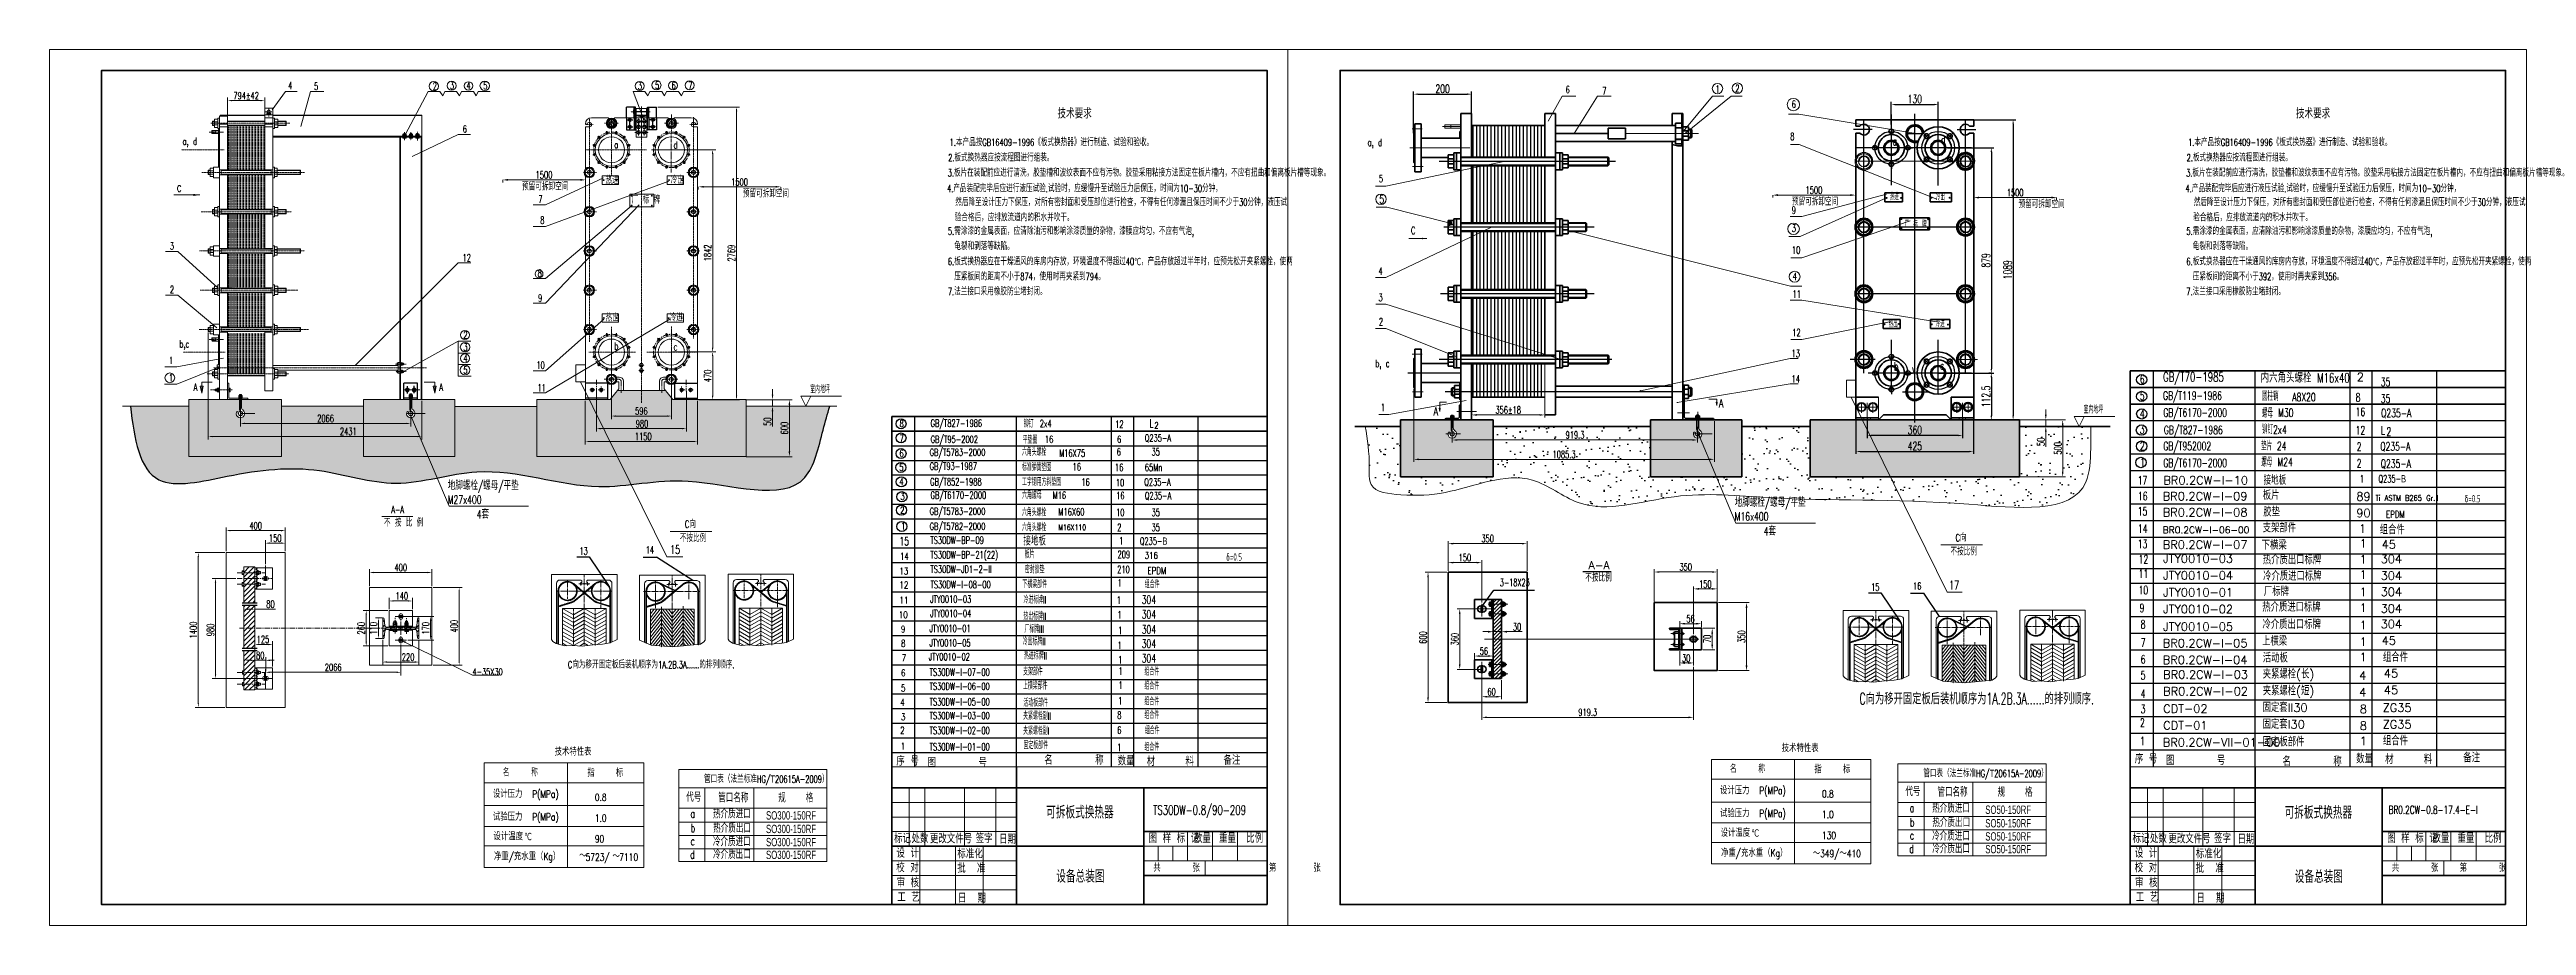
# Model space of a CAD drawing. Header units: millimetres. Extents: x -394 to 6212, y -2458 to 809.
# Drawn here: x 3527 to 4715, y -2458 to -2038 of the extents above; entities that cross this region are included whole.
import ezdxf

# ---------------------------------------------------------------- set-up
doc = ezdxf.new("R2010")
doc.units = ezdxf.units.MM
doc.header["$PDSIZE"] = -5
for name, pattern in [('CENTER', [2, 1.25, -0.25, 0.25, -0.25]), ('CENTER2', [28.575, 19.05, -3.175, 3.175, -3.175]), ('CENTERX2', [4, 2.5, -0.5, 0.5, -0.5]), ('DIVIDE', [31.75, 12.7, -6.35, 0, -6.35, 0, -6.35]), ('EB_DASHDOT', [39, 30, -3, 3, -3]), ('HIDDEN', [0.375, 0.25, -0.125])]:
    doc.linetypes.add(name, pattern=pattern)
doc.layers.get('0').update_dxf_attribs({"lineweight": 18})
doc.layers.get('DEFPOINTS').update_dxf_attribs({"lineweight": 18})
for name, color, linetype, lineweight, true_color in [('1', 1, 'Continuous', 18, 0xff0000), ('2', 2, 'Continuous', 18, 0xffff00), ('3', 3, 'CENTERX2', 18, 0x00ff00), ('3尺寸线', 2, 'Continuous', 18, 0xffff00), ('4', 4, 'DIVIDE', 18, 0x00ffff)]:
    doc.layers.add(name, color=color, linetype=linetype, lineweight=lineweight, true_color=true_color)
for name, color, linetype in [('5剖面线层', 2, 'Continuous'), ('6', 8, 'Continuous'), ('LAYER3', 3, 'Continuous'), ('LAYER5', 5, 'HIDDEN'), ('尺寸线与文字层', 2, 'Continuous')]:
    doc.layers.add(name, color=color, linetype=linetype)
for name, color, linetype, lineweight in [('LAYER1', 1, 'Continuous', 25), ('LAYER2', 2, 'Continuous', 25), ('中心线', 2, 'Continuous', 25), ('粗实线层', 7, 'Continuous', 35), ('细实线层', 7, 'Continuous', 18)]:
    doc.layers.add(name, color=color, linetype=linetype, lineweight=lineweight)
doc.styles.add('HZ', font='txt.shx', dxfattribs={"width": 0.67, "bigfont": 'hztxt.shx'})
doc.styles.get("Standard").update_dxf_attribs({"font": 'txt.shx', "bigfont": 'gbcbig.shx'})
doc.styles.add('STYLE1', font='txt.shx', dxfattribs={"width": 0.67, "bigfont": 'hztxt.shx'})
doc.styles.add('机械', font='txt', dxfattribs={"width": 0.667, "bigfont": 'gbcbig.shx'})
doc.styles.add('标准', font='', dxfattribs={"width": 0.667})
doc.styles.get('标准').set_extended_font_data('宋体')
doc.dimstyles.new('ISO-25', dxfattribs={"dimtxt": 2.5, "dimasz": 2.5, "dimexe": 1.25, "dimexo": 0.625, "dimtad": 1, "dimtxsty": 'Standard', "dimcen": 2.5, "dimdle": 5, "dimadec": 0, "dimazin": 0, "dimtfac": 1, "dimtmove": 0, "dimatfit": 3, "dimfxl": 1, "dimlwd": -1, "dimlwe": -1, "dimarcsym": 0})
doc.dimstyles.new('STANDARD$0', dxfattribs={"dimtxt": 3.5, "dimasz": 2.5, "dimexe": 1.25, "dimexo": 0.625, "dimtad": 1, "dimdec": 4, "dimdsep": 46, "dimtxsty": 'HZ', "dimcen": 2.5, "dimdle": 5, "dimadec": 0, "dimazin": 0, "dimtfac": 1, "dimtmove": 0, "dimatfit": 3, "dimfxl": 1, "dimtolj": 1, "dimlwd": -1, "dimlwe": -1, "dimarcsym": 0})
doc.dimstyles.new('UserStyle16', dxfattribs={"dimtxt": 3.5, "dimasz": 2, "dimexe": 1.25, "dimexo": 0, "dimtad": 1, "dimdsep": 46, "dimtxsty": 'HZ', "dimcen": 0, "dimdle": 4, "dimadec": 3, "dimazin": 0, "dimtfac": 1, "dimtmove": 0, "dimatfit": 3, "dimfxl": 1, "dimtolj": 1, "dimtzin": 0, "dimarcsym": 0})

msp = doc.modelspace()

# ---------------------------------------------------------------- texts
at = {"color": 2, "ltscale": 20, "width": 0.67}
for s, height, p in [('L', 4, (4054.69225, -2219.15738)), ('2', 3, (4057.03902, -2219.58357)), ('304', 4, (4050.97415, -2303.64975)), ('304', 4, (4050.97415, -2310.68818)), ('304', 4, (4050.97415, -2317.967)), ('304', 4, (4050.97415, -2324.76503)), ('304', 4, (4050.97415, -2331.76267))]:
    msp.add_text(s, height=height, dxfattribs=at).set_placement(p)
at = {"layer": '2'}
for s, height, style, width, p in [('4', 3.5, 'HZ', 0.67, (3641.59132, -2056.92471)), ('5', 3.5, 'HZ', 0.67, (3654.02419, -2057.247)), ('2', 3.5, 'HZ', 0.67, (3710.91681, -2057.11912)), ('3', 3.5, 'HZ', 0.67, (3719.20111, -2056.88194)), ('4', 3.5, 'HZ', 0.67, (3727.10448, -2056.92131)), ('5', 3.5, 'HZ', 0.67, (3735.13476, -2056.92131)), ('3', 3.5, 'HZ', 0.67, (3809.28041, -2057.01473)), ('5', 3.5, 'HZ', 0.67, (3817.56471, -2056.77755)), ('6', 3.5, 'HZ', 0.67, (3825.46807, -2056.81692)), ('7', 3.5, 'HZ', 0.67, (3833.49835, -2056.92131)), ('技术要求', 4.55, 'HZ', 0.67, (4010.56228, -2070.90202)), ('技术要求', 4.55, 'HZ', 0.67, (4604.56228, -2070.90202)), ('6', 3.5, 'HZ', 0.67, (3725.30354, -2077.73702)), ('a, d', 3.5, 'HZ', 0.67, (3590.96206, -2083.61129)), ('a', 3.5, 'HZ', 0.67, (3797.99208, -2085.24355)), ('d', 3.5, 'HZ', 0.67, (3826.46516, -2085.39643)), ('2.板式换热器应按流程图进行组装。', 3.5, 'HZ', 0.67, (3958.14303, -2091.48246)), ('1.本产品按GB16409-1996《板式换热器》进行制造、试验和验收。', 3.5, 'HZ', 0.67, (3958.84447, -2084.12109)), ('a, d', 3.5, 'HZ', 0.67, (4159.33581, -2084.13797)), ('2.板式换热器应按流程图进行组装。', 3.5, 'HZ', 0.67, (4552.14303, -2091.48246)), ('1.本产品按GB16409-1996《板式换热器》进行制造、试验和验收。', 3.5, 'HZ', 0.67, (4552.84447, -2084.12109)), ('热进', 3.5, 'HZ', 0.67, (3793.75878, -2102.3341)), ('冷出', 3.5, 'HZ', 0.67, (3825.0219, -2102.2416)), ('4.产品装配完毕后应进行液压试验.试验时，应缓慢升至试验压力后保压，时间为10-30分钟，', 3.5, 'HZ', 0.67, (3957.60968, -2106.2167)), ('3.板片在装配前应进行清洗，胶垫槽和波纹表面不应有污物。胶垫采用粘接方法固定在板片槽内，不应有扭曲和偏离板片槽等现象。', 3.5, 'HZ', 0.67, (3957.91368, -2098.74808)), ('4.产品装配完毕后应进行液压试验.试验时，应缓慢升至试验压力后保压，时间为10-30分钟，', 3.5, 'HZ', 0.67, (4551.60968, -2106.2167)), ('3.板片在装配前应进行清洗，胶垫槽和波纹表面不应有污物。胶垫采用粘接方法固定在板片槽内，不应有扭曲和偏离板片槽等现象。', 3.5, 'HZ', 0.67, (4551.91368, -2098.74808)), ('7', 3.5, 'HZ', 0.67, (3761.61865, -2111.39303)), ('厂 标 牌', 3.5, 'HZ', 0.67, (3806.34585, -2111.6741)), ('然后降至设计压力下保压，对所有密封面和受压部位进行检查，不得有任何渗漏且保压时间不少于30分钟，液压试', 3.5, 'HZ', 0.67, (3961.5465, -2112.87003)), ('然后降至设计压力下保压，对所有密封面和受压部位进行检查，不得有任何渗漏且保压时间不少于30分钟，液压试', 3.5, 'HZ', 0.67, (4555.5465, -2112.87003)), ('8', 3.5, 'HZ', 0.67, (3762.47365, -2121.4439)), ('5.需涂漆的金属表面，应清除油污和影响涂漆质量的杂物，漆膜应均匀，不应有气泡,', 3.5, 'HZ', 0.67, (3958.04198, -2126.71864)), ('验合格后，应排放流道内的积水并吹干。', 3.5, 'HZ', 0.67, (3961.3063, -2120.16145)), ('5.需涂漆的金属表面，应清除油污和影响涂漆质量的杂物，漆膜应均匀，不应有气泡,', 3.5, 'HZ', 0.67, (4552.04198, -2126.71864)), ('验合格后，应排放流道内的积水并吹干。', 3.5, 'HZ', 0.67, (4555.3063, -2120.16145)), ('3', 3.5, 'HZ', 0.67, (3584.85284, -2133.82669)), ('12', 3.5, 'HZ', 0.67, (3725.22021, -2139.44986)), ('6.板式换热器应在干燥通风的库房内存放，环境温度不得超过40℃，产品存放超过半年时，应预先松开夹紧螺栓，使两', 3.5, 'HZ', 0.67, (3958.03635, -2141.28723)), ('龟裂和剥落等缺陷。', 3.5, 'HZ', 0.67, (3961.10879, -2133.94247)), ('6.板式换热器应在干燥通风的库房内存放，环境温度不得超过40℃，产品存放超过半年时，应预先松开夹紧螺栓，使两', 3.5, 'HZ', 0.67, (4552.03635, -2141.28723)), ('龟裂和剥落等缺陷。', 3.5, 'HZ', 0.67, (4555.10879, -2133.94247)), ('8', 3.5, 'HZ', 0.67, (3761.25793, -2146.85474)), ('压紧板间的距离不小于874，使用时再夹紧到794。', 3.5, 'HZ', 0.67, (3961.07922, -2148.51468)), ('压紧板间的距离不小于392，使用时再夹紧到356。', 3.5, 'HZ', 0.67, (4555.07922, -2148.51468)), ('2', 3.5, 'HZ', 0.67, (3584.85284, -2154.75391)), ('9', 3.5, 'HZ', 0.67, (3761.43765, -2158.79606)), ('7.法兰接口采用橡胶防尘堵封闭。', 3.5, 'HZ', 0.67, (3958.00943, -2155.65326)), ('7.法兰接口采用橡胶防尘堵封闭。', 3.5, 'HZ', 0.67, (4552.00943, -2155.65326)), ('2', 3.5, 'HZ', 0.67, (3725.59794, -2176.49358)), ('热出', 3.5, 'HZ', 0.67, (3793.83847, -2168.16789)), ('冷进', 3.5, 'HZ', 0.67, (3824.56242, -2168.16787)), ('1', 3.5, 'HZ', 0.67, (3584.44456, -2188.64901)), ('b,c', 3.5, 'HZ', 0.67, (3589.44076, -2180.77412)), ('3', 3.5, 'HZ', 0.67, (3725.59794, -2182.31113)), ('4', 3.5, 'HZ', 0.67, (3725.59794, -2187.68963)), ('b', 3.5, 'HZ', 0.67, (3798.06172, -2181.79417)), ('c', 3.5, 'HZ', 0.67, (3826.49577, -2182.14094)), ('1', 3.5, 'HZ', 0.67, (3584.41728, -2196.96141)), ('5', 3.5, 'HZ', 0.67, (3725.59794, -2193.28766)), ('10', 3.5, 'HZ', 0.67, (3760.66065, -2191.00778)), ('b, c', 3.5, 'HZ', 0.67, (4163.03258, -2190.11284)), ('11', 3.5, 'HZ', 0.67, (3761.17865, -2201.87378)), ('A-A', 3.5, 'HZ', 0.67, (3690.99532, -2260.22532)), ('不 按 比 例', 3.5, 'HZ', 0.67, (3687.50324, -2266.56521)), ('不按比例', 3.5, 'HZ', 0.67, (3829.44737, -2273.92754)), ('不按比例', 3.5, 'HZ', 0.67, (4438.90967, -2280.41343)), ('4-35X30', 3.1185, 'STYLE1', 0.67, (3729.97383, -2337.81347)), ('C向为移开固定板后装机顺序为1A.2B.3A......的排列顺序.', 3.5, 'HZ', 0.67, (3775.73423, -2334.59804)), ('C向为移开固定板后装机顺序为1A.2B.3A......的排列顺序.', 5.5, 'STYLE1', 0.6, (4395.25388, -2351.87797)), ('TS30DW-0.8/90-209', 4.5, 'HZ', 0.67, (4056.4221, -2404.79399)), ('可拆板式换热器', 6, 'HZ', 0.67, (4005.16083, -2406.62092)), ('可拆板式换热器', 6, 'HZ', 0.67, (4599.16083, -2406.75423)), ('BR0.2CW-0.8-17.4-E-I', 3.84, 'HZ', 0.67, (4649.02704, -2404.34393)), ('设备总装图', 6, 'HZ', 0.67, (4010.01086, -2437.35005)), ('设备总装图', 6, 'HZ', 0.67, (4604.01086, -2437.48336))]:
    msp.add_text(s, height=height, dxfattribs=dict(at, style=style, width=width)).set_placement(p)
at = {"layer": '2', "ltscale": 0.5, "style": 'HZ', "width": 0.67}
for s, p in [('1', (4326.22069, -2058.57521)), ('2', (4335.67983, -2058.26711))]:
    msp.add_text(s, height=3.5, dxfattribs=at).set_placement(p)
at = {"layer": '2', "width": 0.67}
for s, height, p in [('C', 3, (3588.29053, -2106.02958)), ('A', 3.5, (3596.18409, -2201.50558)), ('室内地坪', 3.5, (3891.98862, -2202.62632)), ('室内地坪', 3.5, (4502.71113, -2212.32433)), ('GB/T827-1986', 3.5, (3949.70529, -2218.82357)), ('铆钉', 3.5, (3994.34129, -2219.13257)), ('2x4', 3.5, (4002.08429, -2218.97757)), ('12', 3.5, (4038.24229, -2219.31907)), ('GB/T5783-2000', 3.5, (3949.24929, -2232.77636)), ('GB/T95-2002', 3.5, (3949.75278, -2226.5351)), ('六角头螺栓', 3.5, (3993.52479, -2232.66362)), ('平垫圈', 3.5, (3993.87678, -2226.8316)), ('16', 3.5, (4004.56178, -2226.5351)), ('M16X75', 3.5, (4011.39598, -2233.11922)), ('6', 3.5, (4038.96279, -2232.5367)), ('6', 3.5, (4039.11678, -2226.5351)), ('Q235-A', 3.5, (4052.43508, -2225.89981)), ('35', 3.5, (4055.67479, -2232.5367)), ('GB/T93-1987', 3.5, (3949.24929, -2239.44726)), ('GB/T852-1988', 3.5, (3949.48279, -2246.89994)), ('标准弹簧垫圈', 3.5, (3993.52429, -2239.98576)), ('工字钢用方斜垫圈', 3.5, (3993.55129, -2247.03594)), ('   16', 3.5, (4011.03729, -2239.71676)), ('16', 3.5, (4022.04529, -2247.02194)), ('16', 3.5, (4038.15729, -2239.98576)), ('10', 3.5, (4038.59353, -2247.31209)), ('Q235-A', 3.5, (4052.18322, -2247.0167)), ('65Mn ', 3.5, (4052.45279, -2239.98576)), ('GB/T5783-2000', 3.5, (3949.24929, -2261.05488)), ('GB/T6170-2000', 3.5, (3949.67331, -2253.29119)), ('六角螺母', 3.5, (3993.57481, -2253.37719)), ('M16', 3.5, (4008.28631, -2253.37094)), ('16', 3.5, (4038.69081, -2253.52683)), ('Q235-A', 3.5, (4052.49124, -2253.56696)), ('GB/T5782-2000', 3.5, (3949.24929, -2268.25741)), ('六角头螺栓', 3.5, (3993.52429, -2261.59338)), ('六角头螺栓', 3.5, (3993.52429, -2268.79591)), ('M16X110', 2.625, (4011.02687, -2268.32111)), ('M16X60', 3.5, (4011.03729, -2261.32438)), ('10', 3.5, (4038.69429, -2261.59338)), ('2', 3.5, (4039.23129, -2268.79591)), ('35', 3.5, (4055.67479, -2261.59338)), ('35', 3.5, (4055.67479, -2268.79591)), ('TS30DW-BP-09', 3.5, (3949.62703, -2274.90431)), ('TS30DW-BP-21(22)', 3.5, (3949.62703, -2281.90431)), ('板片', 3.5, (3994.86053, -2281.72531)), ('209', 3.5, (4039.39202, -2281.7356)), ('TS30DW-JD1-2-II', 3.5, (3949.62703, -2288.85667)), ('TS30DW-I-08-00', 3.5, (3949.70503, -2296.18275)), ('下横梁部件', 3.5, (3993.79153, -2296.07306)), ('密封胶垫', 3.5, (3994.95903, -2289.04167)), ('210', 3.5, (4039.20802, -2288.90596)), ('1', 3.5, (4039.44803, -2295.39006)), ('组合件', 3.5, (4052.48603, -2296.07306)), ('JTY0010-03', 3.5, (3949.52252, -2303.20208)), ('冷进标牌II', 3.5, (3994.29781, -2303.53842)), ('1', 3.5, (4038.98479, -2303.61891)), ('JTY0010-01', 3.5, (3949.21658, -2317.19722)), ('JTY0010-04', 3.5, (3949.52252, -2309.98913)), ('热出标牌II', 3.5, (3994.26192, -2311.40403)), ('厂标牌III', 3.5, (3994.74437, -2317.55168)), ('1', 3.5, (4039.31679, -2310.65735)), ('1', 3.5, (4039.64879, -2318.13216)), ('JTY0010-02', 3.5, (3948.8644, -2330.76329)), ('JTY0010-05', 3.5, (3949.20152, -2324.16934)), ('冷出标牌II', 3.5, (3993.88787, -2323.50461)), ('热进标牌II', 3.5, (3994.52651, -2330.30069)), ('1', 3.5, (4039.32779, -2325.3092)), ('TS30DW-I-07-00', 3.5, (3949.25529, -2338.18237)), ('支架部件', 3.5, (3994.11951, -2337.93537)), ('1', 3.5, (4039.66629, -2332.21633)), ('1', 3.5, (4039.83079, -2337.66587)), ('组合件', 3.5, (4052.28929, -2337.98137)), ('TS30DW-I-06-00', 3.5, (3949.25529, -2344.9804)), ('TS30DW-I-05-00', 3.5, (3949.25529, -2352.38001)), ('上横梁部件', 3.5, (3994.02334, -2344.7334)), ('活动板部件', 3.5, (3994.23271, -2352.91787)), ('1', 3.5, (4039.73279, -2351.89301)), ('1', 3.5, (4039.83079, -2344.4639)), ('组合件', 3.5, (4052.28929, -2344.7794)), ('组合件', 3.5, (4052.28929, -2352.29351)), ('TS30DW-I-03-00', 3.5, (3949.25529, -2359.04408)), ('TS30DW-I-02-00', 3.5, (3949.25529, -2366.1226)), ('夹紧螺栓副II', 3.5, (3994.14068, -2359.2101)), ('夹紧螺栓副I', 3.5, (3994.14068, -2366.38912)), ('8', 3.5, (4039.24379, -2358.76808)), ('6', 3.5, (4039.24379, -2365.9471)), ('组合件', 3.5, (4052.28929, -2358.76208)), ('组合件', 3.5, (4052.51515, -2366.1151)), ('TS30DW-I-01-00', 3.5, (3949.25529, -2373.9626)), ('固定板部件', 3.5, (3994.25929, -2373.26064)), ('1', 3.5, (4039.24379, -2374.3411)), ('组合件', 3.5, (4052.28929, -2374.0641))]:
    msp.add_text(s, height=height, dxfattribs=at).set_placement(p)
at = {"layer": '2', "ltscale": 0.5, "width": 0.67}
msp.add_text('5', height=4, dxfattribs=at).set_placement((4164.94838, -2111.65104))
at = {"layer": '2', "text_generation_flag": 2, "width": 0.67}
msp.add_text('A', height=3.5, dxfattribs=at).set_placement((3715.83682, -2201.50558))
at = {"layer": '2', "linetype": 'ByBlock', "ltscale": 0.5, "style": 'HZ', "width": 0.75}
for s, p in [('技术特性表', (3769.35309, -2376.39495)), ('技术特性表', (4357.91252, -2374.71142)), ('指    标 ', (3785.04856, -2386.50266)), ('指    标 ', (4373.60799, -2384.81912)), ('设计压力  P(MPa)', (3739.76685, -2396.61971)), ('0.8', (3788.69482, -2398.1982)), ('设计压力  P(MPa)', (4328.32628, -2394.93617)), ('0.8', (4377.25425, -2396.51467)), ('试验压力  P(MPa)', (3739.76685, -2407.57373)), ('1.0', (3788.69482, -2408.14336)), ('试验压力  P(MPa)', (4328.32628, -2405.8902)), ('设计温度', (4328.61581, -2415.28913)), ('1.0', (4377.25425, -2406.45983)), ('设计温度', (3740.05638, -2416.97267)), ('净重/充水重（Kg）', (3740.29732, -2426.56817)), ('℃', (3754.83257, -2416.99)), ('5723/  7110', (3784.27416, -2426.86937)), ('90', (3788.69482, -2418.1408)), ('净重/充水重（Kg）', (4328.85675, -2424.88464)), ('℃', (4343.392, -2415.30647)), ('～349/～410', (4372.83359, -2425.18583)), ('130', (4377.25425, -2416.45726)), ('～', (3781.13329, -2426.27242)), ('～', (3797.13532, -2426.54652))]:
    msp.add_text(s, height=3.5, dxfattribs=at).set_placement(p)
at = {"layer": '2', "char_height": 3.5, "attachment_point": 5, "style": 'HZ'}
for s, insert in [('794%%P42', (3621.44188, -2059.98961)), ('2066', (3659.54187, -2214.7882)), ('2431', (3670.43561, -2221.06453)), ('2066', (3663.19019, -2334.12131))]:
    msp.add_mtext(s, dxfattribs=dict(at, insert=insert))
at = {"layer": '2', "ltscale": 0.5, "char_height": 3.5, "attachment_point": 1, "style": 'HZ'}
for s, insert in [('6', (4254.29796, -2055.33343)), ('7', (4271.86034, -2055.94798)), ('6', (4362.72427, -2062.34634)), ('8', (4362.0115, -2077.7547)), ('5', (4164.74061, -2098.04273)), ('9', (4362.7351, -2113.19195)), ('3', (4362.76764, -2121.81883)), ('10', (4362.83011, -2132.26056)), ('4', (4164.54203, -2142.34358)), ('4', (4363.17911, -2144.92881)), ('3', (4164.54203, -2155.02255)), ('11', (4363.13182, -2153.42082)), ('2', (4164.74061, -2166.64157)), ('12', (4362.99402, -2171.86949)), ('13', (4362.6864, -2181.91852)), ('14', (4362.6864, -2194.09468)), ('1', (4165.67048, -2207.71484))]:
    msp.add_mtext(s, dxfattribs=dict(at, insert=insert))
at = {"layer": '2'}
for s, insert, char_height, width, attachment_point, style in [('a', (4411.07839, -2079.83018), 4, 30.2764714, 1, 'HZ'), ('d', (4434.33816, -2079.1863), 4, 30.2764714, 1, 'HZ'), ('\\T1;预留可拆卸空间', (3753.7865, -2105.38355), 3.5, 24.6225, 7, 'HZ'), ('\\T1;预留可拆卸空间', (3859.67412, -2108.74777), 3.5, 24.6225, 7, 'HZ'), ('\\T1;预留可拆卸空间', (4362.86022, -2112.67538), 3.5, 24.6225, 7, 'HZ'), ('\\T1;预留可拆卸空间', (4471.52221, -2113.8712), 3.5, 24.6225, 7, 'HZ'), ('b', (4411.74667, -2187.78254), 4, 30.2764714, 1, 'HZ'), ('c', (4433.79521, -2187.34677), 4, 30.2764714, 1, 'HZ'), ('A', (4191.00843, -2209.33488), 4, 30.2764714, 1, 'HZ'), ('A', (4327.89406, -2205.47072), 4, 30.2764714, 1, 'HZ'), ('地脚螺栓/螺母/平垫 M27x400', (3718.13292, -2255.70375), 4, 48.6898571, 7, 'HZ'), ('4套', (3732.04141, -2262.8334), 4, 48.6898571, 7, 'HZ'), ('C向', (3831.87815, -2263.72315), 3.5, 9.7987, 1, 'HZ'), ('地脚螺栓/螺母/平垫 M16x400', (4335.38688, -2263.78424), 4, 48.6898571, 7, 'HZ'), ('4套', (4349.29537, -2270.91389), 4, 48.6898571, 7, 'HZ'), ('C向', (4441.34045, -2270.20904), 3.5, 9.7987, 1, 'HZ'), ('管口表（法兰标准HG/{\\fArial|b0|i0|c0|p32;T}20615A-2009）', (3841.05758, -2385.96375), 3.5, 54.0663866, 1, 'HZ'), ('管口表（法兰标准HG/{\\fArial|b0|i0|c0|p32;T}20615A-2009）', (4425.83301, -2383.23767), 3.5, 54.0663866, 1, 'HZ'), ('\\T1;代号', (3832.50252, -2398.60923), 4, 8.04, 7, 'HZ'), ('\\T1;管口名称', (3847.85338, -2398.84699), 4, 16.08, 7, 'HZ'), ('\\T1;规    格', (3876.66805, -2398.93251), 4, 24.187, 7, 'HZ'), ('\\T1;代号', (4417.27795, -2395.88315), 4, 8.04, 7, 'HZ'), ('\\T1;热介质进口', (4430.10203, -2403.87329), 4, 20.167, 7, 'HZ'), ('\\T1;管口名称', (4432.62881, -2396.12091), 4, 16.08, 7, 'HZ'), ('\\T1;规    格', (4461.44348, -2396.20643), 4, 24.187, 7, 'HZ'), ('\\T1;a', (3834.55189, -2406.27474), 4, 6.7957143, 7, 'HZ'), ('\\T1;b', (3834.66143, -2413.15436), 4, 8.7291429, 7, 'HZ'), ('\\T1;热介质进口', (3845.32661, -2406.59936), 4, 20.167, 7, 'HZ'), ('\\T1;热介质出口', (3845.44271, -2413.47777), 4, 20.1, 7, 'HZ'), ('{\\fArial|b0|i0|c0|p32;SO300-150RF}', (3870.79043, -2407.16722), 4, 49.1971429, 7, '标准'), ('{\\fArial|b0|i0|c0|p32;SO300-150RF}', (3870.79043, -2413.6608), 4, 49.1971429, 7, '标准'), ('\\T1;a', (4419.32732, -2403.54867), 4, 6.7957143, 7, 'HZ'), ('\\T1;b', (4419.43685, -2410.42829), 4, 8.7291429, 7, 'HZ'), ('\\T1;热介质出口', (4430.21813, -2410.75169), 4, 20.1, 7, 'HZ'), ('{\\fArial|b0|i0|c0|p32;SO50-150RF}', (4455.56585, -2404.44114), 4, 49.1971429, 7, '标准'), ('{\\fArial|b0|i0|c0|p32;SO50-150RF}', (4455.56585, -2410.93472), 4, 49.1971429, 7, '标准'), ('\\T1;d', (3834.37378, -2425.87736), 4, 6.8914286, 7, 'HZ'), ('\\T1;c', (3834.59644, -2419.40117), 4, 10.6242857, 7, 'HZ'), ('\\T1;冷介质进口', (3845.30765, -2419.94802), 4, 20.167, 7, 'HZ'), ('\\T1;冷介质出口', (3845.38177, -2426.02329), 4, 20.1, 7, 'HZ'), ('{\\fArial|b0|i0|c0|p32;SO300-150RF}', (3870.79043, -2419.96604), 4, 49.1971429, 7, '标准'), ('{\\fArial|b0|i0|c0|p32;SO300-150RF}', (3870.79043, -2426.08297), 4, 49.1971429, 7, '标准'), ('\\T1;d', (4419.1492, -2423.15128), 4, 6.8914286, 7, 'HZ'), ('\\T1;c', (4419.37186, -2416.67509), 4, 10.6242857, 7, 'HZ'), ('\\T1;冷介质进口', (4430.08308, -2417.22195), 4, 20.167, 7, 'HZ'), ('\\T1;冷介质出口', (4430.15719, -2423.29721), 4, 20.1, 7, 'HZ'), ('{\\fArial|b0|i0|c0|p32;SO50-150RF}', (4455.56585, -2417.23996), 4, 49.1971429, 7, '标准'), ('{\\fArial|b0|i0|c0|p32;SO50-150RF}', (4455.56585, -2423.35689), 4, 49.1971429, 7, '标准')]:
    msp.add_mtext(s, dxfattribs=dict(at, insert=insert, char_height=char_height, width=width, attachment_point=attachment_point, style=style))
at = {"layer": '2', "char_height": 4, "width": 7.6571429, "attachment_point": 7}
for s, insert in [('\\W0.67;17', (4528.69049, -2246.48904)), ('\\W0.67;15', (3934.75903, -2275.62542))]:
    msp.add_mtext(s, dxfattribs=dict(at, insert=insert))
at = {"layer": '2', "ltscale": 20, "attachment_point": 7, "style": 'HZ'}
for s, insert, char_height, width in [('接地板', (4589.05961, -2246.56692), 4, 12.06), ('Q235-{\\fArial|b0|i0|c0|p32;B}', (4644.14402, -2245.78444), 3.5, 21.105), ('接地板', (3994.18729, -2275.71245), 4, 12.06), ('Q235-{\\fArial|b0|i0|c0|p32;B}', (4050.07709, -2275.66126), 3.5, 21.105)]:
    msp.add_mtext(s, dxfattribs=dict(at, insert=insert, char_height=char_height, width=width))
at = {"layer": '2', "linetype": 'Continuous', "char_height": 3.5, "width": 3.35, "attachment_point": 7, "style": 'HZ'}
for insert in [(4635.17899, -2245.44526), (4040.18238, -2275.13603)]:
    msp.add_mtext('\\T1;1', dxfattribs=dict(at, insert=insert))
at = {"layer": '2', "ltscale": 0.5, "char_height": 3.5, "width": 16.1663269, "attachment_point": 7, "style": 'HZ'}
for insert in [(4685.47208, -2254.96586), (4091.47208, -2282.96586)]:
    msp.add_mtext('δ=0.5', dxfattribs=dict(at, insert=insert))
at = {"layer": '2', "ltscale": 0.5, "char_height": 4.2, "width": 8.04, "attachment_point": 7}
for s, insert in [('\\W0.67;15', (3824.75324, -2279.71992)), ('\\W0.67;17', (4438.25148, -2296.76988))]:
    msp.add_mtext(s, dxfattribs=dict(at, insert=insert))
at = {"layer": '2', "char_height": 3.5, "attachment_point": 5, "rotation": 90, "style": 'HZ'}
for s, insert in [('260', (3676.65631, -2315.38463)), ('170', (3707.54479, -2315.38463))]:
    msp.add_mtext(s, dxfattribs=dict(at, insert=insert))
at = {"layer": '2', "linetype": 'ByBlock', "ltscale": 0.5, "char_height": 3.5, "width": 36.3967815, "attachment_point": 1, "style": 'HZ'}
for insert in [(3744.5589, -2382.78946), (4333.11833, -2381.10592)]:
    msp.add_mtext('名     称', dxfattribs=dict(at, insert=insert))
at = {"layer": '3尺寸线', "linetype": 'Continuous', "lineweight": 25, "char_height": 4.5, "attachment_point": 1, "style": 'HZ'}
for s, insert in [('GB/T70-1985', (4540.83088, -2192.62844)), ('内六角头螺栓 M16x40', (4587.62206, -2193.02505))]:
    msp.add_mtext(s, dxfattribs=dict(at, insert=insert))
at = {"layer": '3尺寸线', "char_height": 3.5, "attachment_point": 5, "style": 'HZ'}
for s, insert in [('356%%p18', (4226.74747, -2210.70977)), ('\\A1;1085.3', (4253.53876, -2232.00926))]:
    msp.add_mtext(s, dxfattribs=dict(at, insert=insert))
at = {"layer": 'LAYER1', "color": 2, "linetype": 'Continuous', "ltscale": 200, "width": 0.67}
msp.add_text('C', height=3.5, dxfattribs=at).set_placement((4180.14536, -2126.43307))
at = {"layer": 'LAYER2', "ltscale": 20, "width": 0.67}
for s, p in [('6', (4529.6928, -2197.94696)), ('35', (4645.24534, -2199.25053)), ('5', (4529.6928, -2205.94696)), ('GB/T119-1986', (4540.83084, -2205.82278)), ('GB/T6170-2000', (4540.96584, -2213.97276)), ('圆柱销', (4588.20256, -2206.23637)), ('A8X20', (4602.79367, -2206.54766)), ('8', (4633.21746, -2206.66867)), ('16', (4633.21746, -2213.61454)), ('35', (4645.24534, -2207.25053)), ('3', (4529.62909, -2222.00892)), ('4', (4529.72896, -2214.5339)), ('GB/T827-1986', (4541.21828, -2222.29995)), ('螺母', (4588.20256, -2214.3063)), ('铆钉2x4', (4588.26912, -2222.14265)), ('M30', (4596.02817, -2214.05409)), ('12', (4633.21746, -2222.45248)), ('Q235-A', (4645.43277, -2214.1964)), ('L', (4645.34339, -2222.4738)), ('2', (4647.99316, -2223.10855)), ('2', (4529.74817, -2229.95467)), ('GB/T952002', (4540.96584, -2230.02277)), ('GB/T6170-2000', (4540.96584, -2238.09335)), ('垫片', (4587.86656, -2230.02277)), ('24', (4595.43973, -2230.02277)), ('2', (4633.72233, -2230.3326)), ('Q235-A', (4645.03273, -2230.19349)), ('1', (4529.87992, -2237.70799)), ('螺母', (4587.86656, -2237.84114)), ('M24', (4595.69217, -2237.58894)), ('2', (4633.72233, -2238.3326)), ('Q235-A', (4645.24827, -2238.48062)), ('16', (4528.81586, -2253.9757)), ('15', (4528.68705, -2261.29875)), ('14', (4528.81586, -2269.60689)), ('13', (4528.68705, -2276.92994)), ('12', (4529.15431, -2284.28124)), ('11', (4529.15431, -2291.18766)), ('10', (4529.10125, -2299.08398)), ('9', (4529.60856, -2307.61759)), ('8', (4530.09645, -2315.48329)), ('7', (4530.09645, -2324.29736)), ('6', (4530.09645, -2332.25846)), ('5', (4530.09645, -2339.93524)), ('4', (4530.09645, -2348.74931)), ('3', (4530.09645, -2356.10286)), ('2', (4529.81174, -2362.64234)), ('1', (4529.81174, -2371.45641))]:
    msp.add_text(s, height=4, dxfattribs=at).set_placement(p)
at = {"layer": 'LAYER2', "linetype": 'Continuous', "ltscale": 200, "style": 'HZ', "width": 0.67}
for s, p in [('13', (3781.28496, -2280.11668)), ('14', (3813.08248, -2279.58689))]:
    msp.add_text(s, height=3.5, dxfattribs=at).set_placement(p)
at = {"layer": 'LAYER2', "ltscale": 20, "style": 'HZ', "width": 0.67}
for s, p in [('不按比例', (4263.74207, -2292.94379)), ('15', (4400.80461, -2297.39661)), ('16', (4420.91193, -2296.86682))]:
    msp.add_text(s, height=3.5, dxfattribs=at).set_placement(p)
at = {"layer": 'LAYER2', "linetype": 'Continuous', "lineweight": 0, "char_height": 3.24, "attachment_point": 1, "style": '机械'}
for s, insert in [('热进', (4409.86168, -2106.85004)), ('冷出', (4431.89394, -2107.0744)), ('厂 标 牌', (4416.85111, -2120.0783)), ('热出', (4409.23053, -2167.79457)), ('冷进', (4431.74003, -2167.72475))]:
    msp.add_mtext(s, dxfattribs=dict(at, insert=insert))
at = {"layer": 'LAYER2', "ltscale": 20, "attachment_point": 1}
for s, insert, char_height in [('2', (4633.7322, -2192.91551), 4), ('BR0.2CW-I-10', (4540.97738, -2242.411), 4), ('BR0.2CW-I-09', (4540.68141, -2250.06133), 4), ('板片', (4588.67731, -2249.71543), 4), ('89', (4633.52531, -2250.19837), 4), ('BR0.2CW-I-06-00', (4540.69414, -2266.6469), 3.2), ('BR0.2CW-I-08', (4540.68141, -2257.80709), 4), ('支架部件', (4588.63378, -2265.37437), 4), ('胶垫', (4588.92975, -2257.72405), 4), ('90', (4633.52531, -2258.14667), 4), ('1', (4634.82222, -2265.55195), 4), ('组合件', (4644.78576, -2266.21756), 4), ('JTY0010-03', (4540.81907, -2279.97623), 4), ('BR0.2CW-I-07', (4540.69414, -2273.27836), 4), ('下横梁', (4588.1524, -2273.60374), 4), ('热介质出口标牌', (4588.66593, -2280.66566), 4), ('1', (4635.08982, -2272.70522), 4), ('1', (4635.08982, -2280.30525), 4), ('304', (4645.18799, -2280.13445), 4), ('45', (4645.69733, -2273.20866), 4), ('A-A', (4265.32076, -2283.25663), 3.78), ('JTY0010-04', (4540.81907, -2288.05015), 4), ('冷介质进口标牌', (4588.82079, -2288.49742), 4), ('1', (4635.08982, -2287.60237), 4), ('304', (4645.18799, -2288.13445), 4), ('JTY0010-01', (4540.81907, -2296.13279), 4), ('JTY0010-02', (4540.81907, -2304.20672), 4), ('热介质进口标牌', (4588.42761, -2303.367), 4), ('厂标牌', (4589.20244, -2295.92934), 4), ('1', (4635.08982, -2295.92862), 4), ('1', (4635.08982, -2303.53084), 4), ('304', (4645.18799, -2295.91161), 4), ('304', (4645.18799, -2303.91161), 4), ('JTY0010-05', (4540.81907, -2312.60509), 4), ('冷介质出口标牌', (4588.52291, -2311.64856), 4), ('1', (4635.08982, -2311.85709), 4), ('304', (4645.18799, -2311.35451), 4), ('BR0.2CW-I-05', (4540.69414, -2320.52977), 4), ('上横梁', (4588.3402, -2319.66017), 4), ('活动板', (4588.68891, -2327.72187), 4), ('1', (4635.08982, -2319.85709), 4), ('1', (4635.08982, -2327.14612), 4), ('45', (4645.69733, -2319.27186), 4), ('组合件', (4646.28556, -2327.41833), 4), ('BR0.2CW-I-04', (4540.69414, -2328.52977), 4), ('BR0.2CW-I-03', (4540.91918, -2335.57926), 4), ('夹紧螺栓(长)', (4588.62689, -2335.46897), 4), ('4', (4634.8354, -2336.03919), 4), ('45', (4646.73188, -2334.99169), 4), ('CDT-02', (4540.91918, -2351.9545), 4), ('BR0.2CW-I-02', (4540.91918, -2343.57926), 4), ('夹紧螺栓(短)', (4588.62689, -2343.46897), 4), ('固定套II30', (4588.58418, -2351.47789), 4), ('4', (4634.8354, -2344.03919), 4), ('8', (4635.23663, -2352.10805), 4), ('ZG35', (4646.14981, -2351.47239), 4), ('45', (4646.73188, -2342.99169), 4), ('CDT-01', (4540.91918, -2359.9545), 4), ('固定套I30', (4588.58418, -2359.47789), 4), ('8', (4635.23663, -2360.10805), 4), ('ZG35', (4646.14981, -2359.47239), 4), ('BR0.2CW-VII-01-00', (4540.69414, -2368.10646), 4), ('固定板部件', (4588.6424, -2367.94431), 4), ('1', (4635.20437, -2367.41285), 4), ('组合件', (4646.28556, -2367.41833), 4)]:
    msp.add_mtext(s, dxfattribs=dict(at, insert=insert, char_height=char_height))
at = {"layer": 'LAYER2', "ltscale": 20, "insert": (4222.72772, -2291.7333), "char_height": 3.42, "attachment_point": 1, "style": 'STYLE1'}
msp.add_mtext('3-18X23', dxfattribs=at)
at = {"layer": '尺寸线与文字层', "style": 'HZ', "width": 0.75}
for s, height, p in [('8', 3.3, (3934.77948, -2218.8661)), ('7', 3.3, (3934.80453, -2226.00731)), ('6', 3.3, (3934.70841, -2233.12713)), ('5', 3.3, (3934.65342, -2239.89053)), ('4', 3.3, (3934.67394, -2246.78496)), ('2', 3.3, (3935.08845, -2260.41357)), ('3', 3.3, (3935.19507, -2253.82127)), ('Ti ASTM B265 Gr.1', 2.64, (4642.74587, -2254.23982)), ('1', 3.3, (3935.61821, -2267.97648)), ('EPDM', 3.3, (4647.74272, -2262.44197)), ('14', 3.3, (3935.00329, -2282.53387)), ('316', 3.3, (4052.41452, -2282.13237)), ('13', 3.3, (3934.78259, -2289.64109)), ('EPDM', 3.3, (4053.74272, -2289.44197)), ('12', 3.3, (3934.80813, -2296.29371)), ('11', 3.3, (3934.81934, -2303.57386)), ('10', 3.3, (3934.49663, -2310.57183)), ('9', 3.3, (3935.51825, -2317.45412)), ('8', 3.3, (3935.53772, -2324.29142)), ('7', 3.3, (3935.86891, -2331.22353)), ('6', 3.3, (3935.53771, -2338.41734)), ('4', 3.3, (3935.1615, -2352.50272)), ('5', 3.3, (3935.50124, -2345.63117)), ('2', 3.3, (3935.14205, -2365.9732)), ('3', 3.3, (3935.50121, -2359.49729)), ('1', 3.3, (3935.47327, -2373.5539)), ('序 号', 4, (4527.29831, -2380.18484)), ('数量', 4, (4633.45667, -2380.07951)), ('材     料', 4, (4647.35855, -2380.35487)), ('备注', 4, (4684.81378, -2379.56708)), ('序 号', 4, (3933.29831, -2381.18484)), ('图       号', 4, (3948.25641, -2381.90303)), ('名       称', 4, (4004.25486, -2380.70022)), ('数量', 4, (4039.45667, -2381.07951)), ('材     料', 4, (4053.35855, -2381.35487)), ('备注', 4, (4090.19328, -2380.8071)), ('图       号', 4, (4542.25641, -2380.90303)), ('名       称', 4, (4598.09973, -2381.33894)), ('标记', 4, (3932.2197, -2418.36534)), ('设 计', 4, (3933.3472, -2425.35109)), ('处数', 4, (3940.55276, -2418.32293)), ('更改文件号', 4, (3949.39595, -2418.43823)), ('标准化', 4, (3962.57538, -2425.65574)), (' 签字', 4, (3968.68038, -2418.33447)), ('日期', 4, (3982.56479, -2418.62841)), ('图 样 标 记', 4, (4054.33467, -2418.21716)), ('数量', 4, (4076.02196, -2418.21716)), ('重量', 4, (4088.05494, -2418.21716)), ('比例', 4, (4101.09601, -2418.21716)), ('标记', 4, (4526.2197, -2418.36534)), ('设 计', 4, (4527.3472, -2425.35109)), ('处数', 4, (4534.55276, -2418.32293)), ('更改文件号', 4, (4543.39595, -2418.43823)), ('标准化', 4, (4556.57538, -2425.65574)), (' 签字', 4, (4562.68038, -2418.33447)), ('日期', 4, (4576.56479, -2418.62841)), ('图 样 标 记', 4, (4648.33467, -2418.21716)), ('数量', 4, (4670.02196, -2418.21716)), ('重量', 4, (4682.05494, -2418.21716)), ('比例', 4, (4695.09601, -2418.21716)), ('校 对', 4, (3933.24188, -2432.32749)), ('审 核', 4, (3933.42078, -2439.53484)), ('批  准', 4, (3962.52299, -2432.56955)), ('共      张             第       张', 3.5, (4056.56057, -2432.10419)), ('校 对', 4, (4527.24188, -2432.32749)), ('审 核', 4, (4527.42078, -2439.53484)), ('批  准', 4, (4556.52299, -2432.56955)), ('共      张    第      张', 3.5, (4650.56057, -2432.10419)), ('工 艺', 4, (3933.74655, -2446.44864)), ('日  期', 4, (3962.83708, -2446.89824)), ('工 艺', 4, (4527.74655, -2446.44864)), ('日  期', 4, (4556.83708, -2446.89824))]:
    msp.add_text(s, height=height, dxfattribs=at).set_placement(p)

# ---------------------------------------------------------------- blocks, each defined once
blk = doc.blocks.new('*D240')
at = {"layer": '2', "color": 0}
for p, q in [((4353.6, -2107.7), (4353.6, -2108.9)), ((4390.8, -2107.7), (4356.1, -2107.7)), ((4393.3, -2107.7), (4393.3, -2108.9))]:
    blk.add_line(p, q, dxfattribs=at)
for points in [[(4356.1, -2107.2), (4356.1, -2108.1), (4353.6, -2107.7)], [(4390.8, -2107.2), (4390.8, -2108.1), (4393.3, -2107.7)]]:
    blk.add_solid(points, dxfattribs=at)
at = {"layer": 'DEFPOINTS', "color": 0}
for p in [(4353.6, -2107.1), (4353.6, -2107.7), (4393.3, -2107.1)]:
    blk.add_point(p, dxfattribs=at)
at = {"layer": '2', "color": 0, "insert": (4373.4, -2105.3), "char_height": 3.5, "attachment_point": 5, "style": 'HZ'}
blk.add_mtext('\\A1;1500', dxfattribs=at)
blk = doc.blocks.new('*D239')
at = {"layer": '2', "color": 0}
for p, q in [((4450.1, -2108.9), (4450.1, -2110.1)), ((4487.3, -2108.9), (4452.6, -2108.9)), ((4489.8, -2108.9), (4489.8, -2110.1))]:
    blk.add_line(p, q, dxfattribs=at)
for points in [[(4452.6, -2108.4), (4452.6, -2109.3), (4450.1, -2108.9)], [(4487.3, -2108.4), (4487.3, -2109.3), (4489.8, -2108.9)]]:
    blk.add_solid(points, dxfattribs=at)
at = {"layer": 'DEFPOINTS', "color": 0}
for p in [(4450.1, -2108.3), (4450.1, -2108.9), (4489.8, -2108.3)]:
    blk.add_point(p, dxfattribs=at)
at = {"layer": '2', "color": 0, "insert": (4469.9, -2106.5), "char_height": 3.5, "attachment_point": 5, "style": 'HZ'}
blk.add_mtext('\\A1;1500', dxfattribs=at)
blk = doc.blocks.new('*D238')
at = {"layer": '2', "color": 0}
for p, q in [((3838.3, -2103.8), (3838.3, -2105)), ((3875.4, -2103.7), (3840.8, -2103.7)), ((3877.9, -2103.8), (3877.9, -2105))]:
    blk.add_line(p, q, dxfattribs=at)
for points in [[(3840.8, -2103.3), (3840.8, -2104.1), (3838.3, -2103.7)], [(3875.4, -2103.3), (3875.4, -2104.1), (3877.9, -2103.7)]]:
    blk.add_solid(points, dxfattribs=at)
at = {"layer": 'DEFPOINTS', "color": 0}
for p in [(3838.3, -2103.1), (3838.3, -2103.7), (3877.9, -2103.1)]:
    blk.add_point(p, dxfattribs=at)
at = {"layer": '2', "color": 0, "insert": (3858.1, -2101.4), "char_height": 3.5, "attachment_point": 5, "style": 'HZ'}
blk.add_mtext('\\A1;1500', dxfattribs=at)
blk = doc.blocks.new('*D237')
at = {"layer": '2', "color": 0}
for p, q in [((3744.5, -2100.4), (3744.5, -2101.6)), ((3781.7, -2100.4), (3747, -2100.4)), ((3784.2, -2100.4), (3784.2, -2101.6))]:
    blk.add_line(p, q, dxfattribs=at)
for points in [[(3747, -2099.9), (3747, -2100.8), (3744.5, -2100.4)], [(3781.7, -2099.9), (3781.7, -2100.8), (3784.2, -2100.4)]]:
    blk.add_solid(points, dxfattribs=at)
at = {"layer": 'DEFPOINTS', "color": 0}
for p in [(3744.5, -2099.8), (3744.5, -2100.4), (3784.2, -2099.8)]:
    blk.add_point(p, dxfattribs=at)
at = {"layer": '2', "color": 0, "insert": (3764.3, -2098), "char_height": 3.5, "attachment_point": 5, "style": 'HZ'}
blk.add_mtext('\\A1;1500', dxfattribs=at)
blk = doc.blocks.new('*D236')
at = {"layer": '2', "color": 2, "ltscale": 0.5}
for p, q in [((4470.2, -2215.5), (4494, -2215.5)), ((4492.7, -2218), (4492.7, -2240.3)), ((4472, -2242.8), (4494, -2242.8))]:
    blk.add_line(p, q, dxfattribs=at)
for points in [[(4492.3, -2218), (4493.1, -2218), (4492.7, -2215.5)], [(4492.3, -2240.3), (4493.1, -2240.3), (4492.7, -2242.8)]]:
    blk.add_solid(points, dxfattribs=at)
at = {"layer": 'DEFPOINTS', "color": 0, "ltscale": 0.5}
for p in [(4470.2, -2215.5), (4472, -2242.8), (4492.7, -2242.8)]:
    blk.add_point(p, dxfattribs=at)
at = {"layer": '2', "color": 2, "ltscale": 0.5, "insert": (4490.4, -2229.1), "char_height": 3.5, "attachment_point": 5, "rotation": 90, "style": 'HZ'}
blk.add_mtext('\\A1;500', dxfattribs=at)
blk = doc.blocks.new('*D235')
at = {"layer": '2', "color": 2, "ltscale": 0.5}
for p, q in [((4475.1, -2215.5), (4485.8, -2215.5)), ((4475.1, -2218.6), (4485.8, -2218.6)), ((4484.6, -2213), (4484.6, -2210.5)), ((4484.6, -2215.5), (4484.6, -2218.6)), ((4484.6, -2221.1), (4484.6, -2228.4))]:
    blk.add_line(p, q, dxfattribs=at)
for points in [[(4484.2, -2213), (4485, -2213), (4484.6, -2215.5)], [(4484.2, -2221.1), (4485, -2221.1), (4484.6, -2218.6)]]:
    blk.add_solid(points, dxfattribs=at)
at = {"layer": 'DEFPOINTS', "color": 0, "ltscale": 0.5}
for p in [(4475.1, -2215.5), (4475.1, -2218.6), (4484.6, -2218.6)]:
    blk.add_point(p, dxfattribs=at)
at = {"layer": '2', "color": 2, "ltscale": 0.5, "insert": (4482.2, -2226), "char_height": 3.5, "attachment_point": 5, "rotation": 90, "style": 'HZ'}
blk.add_mtext('\\A1;50', dxfattribs=at)
blk = doc.blocks.new('*D234')
at = {"layer": '3尺寸线', "color": 0}
for p, q in [((4315.7, -2318.2), (4315.7, -2295.3)), ((4318.2, -2296.5), (4324.5, -2296.5)), ((4327, -2295.9), (4327, -2295.3))]:
    blk.add_line(p, q, dxfattribs=at)
for points in [[(4318.2, -2296.1), (4318.2, -2296.9), (4315.7, -2296.5)], [(4324.5, -2296.1), (4324.5, -2296.9), (4327, -2296.5)]]:
    blk.add_solid(points, dxfattribs=at)
at = {"layer": 'DEFPOINTS', "color": 0}
for p in [(4327, -2296.5), (4327, -2296.5), (4315.7, -2318.8)]:
    blk.add_point(p, dxfattribs=at)
at = {"layer": '3尺寸线', "color": 0, "insert": (4321.3, -2294.2), "char_height": 3.5, "attachment_point": 5, "style": 'HZ'}
blk.add_mtext('\\A1;150', dxfattribs=at)
blk = doc.blocks.new('*D233')
at = {"layer": '3尺寸线', "color": 0}
for p, q in [((4327.6, -2303.1), (4342.3, -2303.1)), ((4341.1, -2305.6), (4341.1, -2333.2)), ((4327.6, -2335.7), (4342.3, -2335.7))]:
    blk.add_line(p, q, dxfattribs=at)
for points in [[(4340.6, -2305.6), (4341.5, -2305.6), (4341.1, -2303.1)], [(4340.6, -2333.2), (4341.5, -2333.2), (4341.1, -2335.7)]]:
    blk.add_solid(points, dxfattribs=at)
at = {"layer": 'DEFPOINTS', "color": 0}
for p in [(4327, -2303.1), (4327, -2335.7), (4341.1, -2335.7)]:
    blk.add_point(p, dxfattribs=at)
at = {"layer": '3尺寸线', "color": 0, "insert": (4338.7, -2319.4), "char_height": 3.5, "attachment_point": 5, "rotation": 90, "style": 'HZ'}
blk.add_mtext('\\A1;350', dxfattribs=at)
blk = doc.blocks.new('*D232')
at = {"layer": '3尺寸线', "color": 0}
for p, q in [((4296.8, -2302.5), (4296.8, -2287.1)), ((4324.5, -2288.4), (4299.3, -2288.4)), ((4327, -2302.5), (4327, -2287.1))]:
    blk.add_line(p, q, dxfattribs=at)
for points in [[(4299.3, -2288), (4299.3, -2288.8), (4296.8, -2288.4)], [(4324.5, -2288), (4324.5, -2288.8), (4327, -2288.4)]]:
    blk.add_solid(points, dxfattribs=at)
at = {"layer": 'DEFPOINTS', "color": 0}
for p in [(4296.8, -2288.4), (4296.8, -2303.1), (4327, -2303.1)]:
    blk.add_point(p, dxfattribs=at)
at = {"layer": '3尺寸线', "color": 0, "insert": (4311.9, -2286), "char_height": 3.5, "attachment_point": 5, "style": 'HZ'}
blk.add_mtext('\\A1;350', dxfattribs=at)
blk = doc.blocks.new('*D231')
at = {"layer": '3尺寸线', "color": 0}
for p, q in [((4197.9, -2287.9), (4197.9, -2273.6)), ((4233.3, -2274.8), (4200.4, -2274.8)), ((4235.8, -2287.9), (4235.8, -2273.6))]:
    blk.add_line(p, q, dxfattribs=at)
for points in [[(4200.4, -2274.4), (4200.4, -2275.2), (4197.9, -2274.8)], [(4233.3, -2274.4), (4233.3, -2275.2), (4235.8, -2274.8)]]:
    blk.add_solid(points, dxfattribs=at)
at = {"layer": 'DEFPOINTS', "color": 0}
for p in [(4197.9, -2274.8), (4197.9, -2288.5), (4235.8, -2288.5)]:
    blk.add_point(p, dxfattribs=at)
at = {"layer": '3尺寸线', "color": 0, "insert": (4216.9, -2272.4), "char_height": 3.5, "attachment_point": 5, "style": 'HZ'}
blk.add_mtext('\\A1;350', dxfattribs=at)
blk = doc.blocks.new('*D230')
at = {"layer": '3尺寸线', "color": 0}
for p, q in [((4197.9, -2287.9), (4197.9, -2282.7)), ((4200.4, -2283.9), (4211.6, -2283.9)), ((4214.1, -2303), (4214.1, -2282.7))]:
    blk.add_line(p, q, dxfattribs=at)
for points in [[(4200.4, -2283.5), (4200.4, -2284.3), (4197.9, -2283.9)], [(4211.6, -2283.5), (4211.6, -2284.3), (4214.1, -2283.9)]]:
    blk.add_solid(points, dxfattribs=at)
at = {"layer": 'DEFPOINTS', "color": 0}
for p in [(4197.9, -2288.5), (4214.1, -2283.9), (4214.1, -2303.6)]:
    blk.add_point(p, dxfattribs=at)
at = {"layer": '3尺寸线', "color": 0, "insert": (4206, -2281.5), "char_height": 3.5, "attachment_point": 5, "style": 'HZ'}
blk.add_mtext('\\A1;150', dxfattribs=at)
blk = doc.blocks.new('*D229')
at = {"layer": '3尺寸线', "color": 0}
for p, q in [((4197.3, -2288.5), (4187, -2288.5)), ((4188.3, -2291), (4188.3, -2348.5)), ((4197.3, -2351), (4187, -2351))]:
    blk.add_line(p, q, dxfattribs=at)
for points in [[(4187.9, -2291), (4188.7, -2291), (4188.3, -2288.5)], [(4187.9, -2348.5), (4188.7, -2348.5), (4188.3, -2351)]]:
    blk.add_solid(points, dxfattribs=at)
at = {"layer": 'DEFPOINTS', "color": 0}
for p in [(4197.9, -2288.5), (4188.3, -2351), (4197.9, -2351)]:
    blk.add_point(p, dxfattribs=at)
at = {"layer": '3尺寸线', "color": 0, "insert": (4185.9, -2319.8), "char_height": 3.5, "attachment_point": 5, "rotation": 90, "style": 'HZ'}
blk.add_mtext('\\A1;600', dxfattribs=at)
blk = doc.blocks.new('*D228')
at = {"layer": '3尺寸线', "color": 0}
for p, q in [((4219.6, -2315.8), (4219.6, -2318.3)), ((4223.6, -2315.8), (4223.6, -2318.3)), ((4217.1, -2317), (4214.6, -2317)), ((4219.6, -2317), (4223.6, -2317)), ((4226.1, -2317), (4233.4, -2317))]:
    blk.add_line(p, q, dxfattribs=at)
for points in [[(4217.1, -2316.6), (4217.1, -2317.5), (4219.6, -2317)], [(4226.1, -2316.6), (4226.1, -2317.5), (4223.6, -2317)]]:
    blk.add_solid(points, dxfattribs=at)
at = {"layer": 'DEFPOINTS', "color": 0}
for p in [(4219.6, -2315.2), (4223.6, -2315.2), (4223.6, -2317)]:
    blk.add_point(p, dxfattribs=at)
at = {"layer": '3尺寸线', "color": 0, "insert": (4231, -2314.7), "char_height": 3.5, "attachment_point": 5, "style": 'HZ'}
blk.add_mtext('\\A1;30', dxfattribs=at)
blk = doc.blocks.new('*D227')
at = {"layer": '3尺寸线', "color": 0}
for p, q in [((4214.1, -2336), (4214.1, -2359.3)), ((4315.7, -2333.8), (4315.7, -2359.3)), ((4216.6, -2358.1), (4313.2, -2358.1))]:
    blk.add_line(p, q, dxfattribs=at)
for points in [[(4216.6, -2357.7), (4216.6, -2358.5), (4214.1, -2358.1)], [(4313.2, -2357.7), (4313.2, -2358.5), (4315.7, -2358.1)]]:
    blk.add_solid(points, dxfattribs=at)
at = {"layer": 'DEFPOINTS', "color": 0}
for p in [(4214.1, -2335.4), (4315.7, -2333.2), (4315.7, -2358.1)]:
    blk.add_point(p, dxfattribs=at)
at = {"layer": '3尺寸线', "color": 0, "insert": (4264.9, -2355.7), "char_height": 3.5, "attachment_point": 5, "style": 'HZ'}
blk.add_mtext('\\A1;919.3', dxfattribs=at)
blk = doc.blocks.new('*D226')
at = {"layer": '3尺寸线', "color": 0}
for p, q in [((4213.4, -2306.1), (4202.2, -2306.1)), ((4203.5, -2308.6), (4203.5, -2332.6)), ((4213.9, -2335.1), (4202.2, -2335.1))]:
    blk.add_line(p, q, dxfattribs=at)
for points in [[(4203.1, -2308.6), (4203.9, -2308.6), (4203.5, -2306.1)], [(4203.1, -2332.6), (4203.9, -2332.6), (4203.5, -2335.1)]]:
    blk.add_solid(points, dxfattribs=at)
at = {"layer": 'DEFPOINTS', "color": 0}
for p in [(4214.1, -2306.1), (4203.5, -2335.1), (4214.6, -2335.1)]:
    blk.add_point(p, dxfattribs=at)
at = {"layer": '3尺寸线', "color": 0, "insert": (4201.1, -2320.6), "char_height": 3.5, "attachment_point": 5, "rotation": 90, "style": 'HZ'}
blk.add_mtext('\\A1;360', dxfattribs=at)
blk = doc.blocks.new('*D225')
at = {"layer": '3尺寸线', "color": 0}
for p, q in [((4214.1, -2337.4), (4214.1, -2349.4)), ((4223.6, -2340.2), (4223.6, -2349.4)), ((4216.6, -2348.2), (4221.1, -2348.2))]:
    blk.add_line(p, q, dxfattribs=at)
for points in [[(4216.6, -2347.8), (4216.6, -2348.6), (4214.1, -2348.2)], [(4221.1, -2347.8), (4221.1, -2348.6), (4223.6, -2348.2)]]:
    blk.add_solid(points, dxfattribs=at)
at = {"layer": 'DEFPOINTS', "color": 0}
for p in [(4214.1, -2336.7), (4223.6, -2339.5), (4223.6, -2348.2)]:
    blk.add_point(p, dxfattribs=at)
at = {"layer": '3尺寸线', "color": 0, "insert": (4218.8, -2345.8), "char_height": 3.5, "attachment_point": 5, "style": 'HZ'}
blk.add_mtext('\\A1;60', dxfattribs=at)
blk = doc.blocks.new('*D224')
at = {"layer": '3尺寸线', "color": 0}
for p, q in [((4210.6, -2330.6), (4210.6, -2327.4)), ((4219.6, -2329.9), (4219.6, -2327.4)), ((4217.1, -2328.7), (4213.1, -2328.7))]:
    blk.add_line(p, q, dxfattribs=at)
for points in [[(4213.1, -2328.3), (4213.1, -2329.1), (4210.6, -2328.7)], [(4217.1, -2328.3), (4217.1, -2329.1), (4219.6, -2328.7)]]:
    blk.add_solid(points, dxfattribs=at)
at = {"layer": 'DEFPOINTS', "color": 0}
for p in [(4210.6, -2328.7), (4210.6, -2331.2), (4219.6, -2330.5)]:
    blk.add_point(p, dxfattribs=at)
at = {"layer": '3尺寸线', "color": 0, "insert": (4215.1, -2326.3), "char_height": 3.5, "attachment_point": 5, "style": 'HZ'}
blk.add_mtext('\\A1;56', dxfattribs=at)
blk = doc.blocks.new('*D223')
at = {"layer": 'DEFPOINTS', "color": 0, "ltscale": 20}
for p in [(4209.2, -2059.3), (4181.4, -2078), (4209.2, -2070.3)]:
    blk.add_point(p, dxfattribs=at)
at = {"layer": 'LAYER2', "color": 0, "lineweight": -2, "ltscale": 20}
for p, q in [((4181.4, -2078), (4181.4, -2058)), ((4183.4, -2059.3), (4207.2, -2059.3)), ((4209.2, -2070.3), (4209.2, -2058))]:
    blk.add_line(p, q, dxfattribs=at)
at = {"layer": 'LAYER2', "color": 0, "ltscale": 20}
for points in [[(4183.4, -2058.9), (4183.4, -2059.6), (4181.4, -2059.3)], [(4207.2, -2058.9), (4207.2, -2059.6), (4209.2, -2059.3)]]:
    blk.add_solid(points, dxfattribs=at)
at = {"layer": 'LAYER2', "color": 0, "ltscale": 20, "insert": (4195.3, -2056.7), "char_height": 4, "attachment_point": 5, "style": 'HZ'}
blk.add_mtext('\\A1;200', dxfattribs=at)
blk = doc.blocks.new('*D222')
at = {"layer": 'DEFPOINTS', "color": 0, "ltscale": 20}
for p in [(4433, -2064.3), (4410.5, -2073.8), (4433, -2071.6)]:
    blk.add_point(p, dxfattribs=at)
at = {"layer": 'LAYER2', "color": 0, "lineweight": -2, "ltscale": 20}
for p, q in [((4410.5, -2073.8), (4410.5, -2063)), ((4412.5, -2064.3), (4431, -2064.3)), ((4433, -2071.6), (4433, -2063))]:
    blk.add_line(p, q, dxfattribs=at)
at = {"layer": 'LAYER2', "color": 0, "ltscale": 20}
for points in [[(4412.5, -2063.9), (4412.5, -2064.6), (4410.5, -2064.3)], [(4431, -2063.9), (4431, -2064.6), (4433, -2064.3)]]:
    blk.add_solid(points, dxfattribs=at)
at = {"layer": 'LAYER2', "color": 0, "ltscale": 20, "insert": (4421.8, -2061.6), "char_height": 4, "attachment_point": 5, "style": 'HZ'}
blk.add_mtext('\\A1;130', dxfattribs=at)
blk = doc.blocks.new('*D221')
at = {"layer": 'DEFPOINTS', "color": 0, "ltscale": 20}
for p in [(4398.9, -2214.5), (4444.6, -2214.5), (4398.9, -2223)]:
    blk.add_point(p, dxfattribs=at)
at = {"layer": 'LAYER2', "color": 0, "lineweight": -2, "ltscale": 20}
for p, q in [((4398.9, -2214.5), (4398.9, -2224.2)), ((4444.6, -2214.5), (4444.6, -2224.2)), ((4442.6, -2223), (4400.9, -2223))]:
    blk.add_line(p, q, dxfattribs=at)
at = {"layer": 'LAYER2', "color": 0, "ltscale": 20}
for points in [[(4400.9, -2222.6), (4400.9, -2223.3), (4398.9, -2223)], [(4442.6, -2222.6), (4442.6, -2223.3), (4444.6, -2223)]]:
    blk.add_solid(points, dxfattribs=at)
at = {"layer": 'LAYER2', "color": 0, "ltscale": 20, "insert": (4421.8, -2220.3), "char_height": 4, "attachment_point": 5, "style": 'HZ'}
blk.add_mtext('\\A1;360', dxfattribs=at)
blk = doc.blocks.new('*D220')
at = {"layer": 'DEFPOINTS', "color": 0, "ltscale": 20}
for p in [(4393.5, -2213.1), (4450, -2213.1), (4450, -2230.6)]:
    blk.add_point(p, dxfattribs=at)
at = {"layer": 'LAYER2', "color": 0, "lineweight": -2, "ltscale": 20}
for p, q in [((4393.5, -2213.1), (4393.5, -2231.8)), ((4450, -2213.1), (4450, -2231.8)), ((4395.5, -2230.6), (4448, -2230.6))]:
    blk.add_line(p, q, dxfattribs=at)
at = {"layer": 'LAYER2', "color": 0, "ltscale": 20}
for points in [[(4395.5, -2230.3), (4395.5, -2230.9), (4393.5, -2230.6)], [(4448, -2230.3), (4448, -2230.9), (4450, -2230.6)]]:
    blk.add_solid(points, dxfattribs=at)
at = {"layer": 'LAYER2', "color": 0, "ltscale": 20, "insert": (4421.8, -2228), "char_height": 4, "attachment_point": 5, "style": 'HZ'}
blk.add_mtext('\\A1;425', dxfattribs=at)
blk = doc.blocks.new('*D219')
at = {"layer": '3尺寸线', "color": 0}
for p, q in [((4199.9, -2214.1), (4199.9, -2226.3)), ((4317.6, -2218.8), (4317.6, -2226.3)), ((4202.4, -2225.1), (4315.1, -2225.1))]:
    blk.add_line(p, q, dxfattribs=at)
for points in [[(4202.4, -2224.7), (4202.4, -2225.5), (4199.9, -2225.1)], [(4315.1, -2224.7), (4315.1, -2225.5), (4317.6, -2225.1)]]:
    blk.add_solid(points, dxfattribs=at)
at = {"layer": 'DEFPOINTS', "color": 0}
for p in [(4199.9, -2213.5), (4317.6, -2218.1), (4317.6, -2225.1)]:
    blk.add_point(p, dxfattribs=at)
at = {"layer": '3尺寸线', "color": 0, "insert": (4258.8, -2222.7), "char_height": 3.5, "attachment_point": 5, "style": 'HZ'}
blk.add_mtext('\\A1;919.3', dxfattribs=at)
blk = doc.blocks.new('*D218')
at = {"layer": 'DEFPOINTS', "color": 0, "ltscale": 20}
for p in [(4450, -2071.6), (4450, -2215.5), (4468.9, -2215.5)]:
    blk.add_point(p, dxfattribs=at)
at = {"layer": 'LAYER2', "color": 0, "lineweight": -2, "ltscale": 20}
for p, q in [((4450, -2071.6), (4470.2, -2071.6)), ((4468.9, -2073.6), (4468.9, -2213.5)), ((4450, -2215.5), (4470.2, -2215.5))]:
    blk.add_line(p, q, dxfattribs=at)
at = {"layer": 'LAYER2', "color": 0, "ltscale": 20}
for points in [[(4468.6, -2073.6), (4469.3, -2073.6), (4468.9, -2071.6)], [(4468.6, -2213.5), (4469.3, -2213.5), (4468.9, -2215.5)]]:
    blk.add_solid(points, dxfattribs=at)
at = {"layer": 'LAYER2', "color": 0, "ltscale": 20, "insert": (4466.3, -2143.5), "char_height": 4, "attachment_point": 5, "rotation": 90, "style": 'HZ'}
blk.add_mtext('\\A1;1089', dxfattribs=at)
blk = doc.blocks.new('*D217')
at = {"layer": 'DEFPOINTS', "color": 0, "ltscale": 20}
for p in [(4437.5, -2085), (4433.1, -2193), (4458.5, -2193)]:
    blk.add_point(p, dxfattribs=at)
at = {"layer": 'LAYER2', "color": 0, "lineweight": -2, "ltscale": 20}
for p, q in [((4437.5, -2085), (4459.7, -2085)), ((4458.5, -2087), (4458.5, -2191)), ((4433.1, -2193), (4459.7, -2193))]:
    blk.add_line(p, q, dxfattribs=at)
at = {"layer": 'LAYER2', "color": 0, "ltscale": 20}
for points in [[(4458.1, -2087), (4458.8, -2087), (4458.5, -2085)], [(4458.1, -2191), (4458.8, -2191), (4458.5, -2193)]]:
    blk.add_solid(points, dxfattribs=at)
at = {"layer": 'LAYER2', "color": 0, "ltscale": 20, "insert": (4455.9, -2139), "char_height": 4, "attachment_point": 5, "rotation": 90, "style": 'HZ'}
blk.add_mtext('\\A1;879', dxfattribs=at)
blk = doc.blocks.new('*D216')
at = {"layer": 'DEFPOINTS', "color": 0, "ltscale": 20}
for p in [(4458.5, -2193), (4450.1, -2215.5), (4458.5, -2215.5)]:
    blk.add_point(p, dxfattribs=at)
at = {"layer": 'LAYER2', "color": 0, "lineweight": -2, "ltscale": 20}
for p, q in [((4458.5, -2193), (4457.2, -2193)), ((4458.5, -2195), (4458.5, -2213.5)), ((4450.1, -2215.5), (4459.7, -2215.5))]:
    blk.add_line(p, q, dxfattribs=at)
at = {"layer": 'LAYER2', "color": 0, "ltscale": 20}
for points in [[(4458.1, -2195), (4458.8, -2195), (4458.5, -2193)], [(4458.1, -2213.5), (4458.8, -2213.5), (4458.5, -2215.5)]]:
    blk.add_solid(points, dxfattribs=at)
at = {"layer": 'LAYER2', "color": 0, "ltscale": 20, "insert": (4455.9, -2204.2), "char_height": 4, "attachment_point": 5, "rotation": 90, "style": 'HZ'}
blk.add_mtext('\\A1;112.5', dxfattribs=at)
blk = doc.blocks.new('*D215')
at = {"layer": '3尺寸线', "color": 0}
for p, q in [((4309, -2326.4), (4309, -2333.3)), ((4315.7, -2322.3), (4315.7, -2333.3)), ((4311.5, -2332), (4313.2, -2332))]:
    blk.add_line(p, q, dxfattribs=at)
for points in [[(4311.5, -2331.6), (4311.5, -2332.5), (4309, -2332)], [(4313.2, -2331.6), (4313.2, -2332.5), (4315.7, -2332)]]:
    blk.add_solid(points, dxfattribs=at)
at = {"layer": 'DEFPOINTS', "color": 0}
for p in [(4309, -2325.8), (4315.7, -2321.7), (4315.7, -2332)]:
    blk.add_point(p, dxfattribs=at)
at = {"layer": '3尺寸线', "color": 0, "insert": (4312.1, -2329.7), "char_height": 3.5, "attachment_point": 5, "style": 'HZ'}
blk.add_mtext('\\A1;30', dxfattribs=at)
blk = doc.blocks.new('*D214')
at = {"layer": '3尺寸线', "color": 0}
for p, q in [((4309, -2314.8), (4309, -2312)), ((4316.9, -2313.2), (4311.5, -2313.2)), ((4319.4, -2314.8), (4319.4, -2312))]:
    blk.add_line(p, q, dxfattribs=at)
for points in [[(4311.5, -2312.8), (4311.5, -2313.6), (4309, -2313.2)], [(4316.9, -2312.8), (4316.9, -2313.6), (4319.4, -2313.2)]]:
    blk.add_solid(points, dxfattribs=at)
at = {"layer": 'DEFPOINTS', "color": 0}
for p in [(4309, -2313.2), (4309, -2315.4), (4319.4, -2315.4)]:
    blk.add_point(p, dxfattribs=at)
at = {"layer": '3尺寸线', "color": 0, "insert": (4314.2, -2310.8), "char_height": 3.5, "attachment_point": 5, "style": 'HZ'}
blk.add_mtext('\\A1;56', dxfattribs=at)
blk = doc.blocks.new('*D213')
at = {"layer": '3尺寸线', "color": 0}
for p, q in [((4320.1, -2315.4), (4325.9, -2315.4)), ((4320.1, -2325.8), (4325.9, -2325.8)), ((4324.6, -2317.9), (4324.6, -2323.3))]:
    blk.add_line(p, q, dxfattribs=at)
for points in [[(4324.2, -2317.9), (4325, -2317.9), (4324.6, -2315.4)], [(4324.2, -2323.3), (4325, -2323.3), (4324.6, -2325.8)]]:
    blk.add_solid(points, dxfattribs=at)
at = {"layer": 'DEFPOINTS', "color": 0}
for p in [(4319.4, -2315.4), (4319.4, -2325.8), (4324.6, -2325.8)]:
    blk.add_point(p, dxfattribs=at)
at = {"layer": '3尺寸线', "color": 0, "insert": (4322.2, -2320.5), "char_height": 3.5, "attachment_point": 5, "rotation": 90, "style": 'HZ'}
blk.add_mtext('\\A1;70', dxfattribs=at)
blk = doc.blocks.new('*X169')
at = {"color": 0}
for p, q in [((497.2, 3925.1), (503.3, 3931.2)), ((497.4, 3925.5), (503, 3931)), ((497.6, 3925.8), (502.6, 3930.8)), ((497.8, 3926.2), (502.2, 3930.6)), ((498.1, 3926.7), (501.8, 3930.3)), ((498.4, 3927.2), (501.2, 3930)), ((499.1, 3928), (500.4, 3929.3)), ((501.5, 3929.2), (503.6, 3931.3)), ((502.1, 3929.6), (503.9, 3931.4)), ((502.5, 3929.9), (504.2, 3931.5)), ((502.9, 3930.1), (504.4, 3931.6)), ((503.3, 3930.3), (504.7, 3931.7)), ((503.6, 3930.4), (505, 3931.8)), ((503.9, 3930.6), (505.2, 3931.8)), ((504.2, 3930.7), (505.4, 3931.9)), ((504.5, 3930.8), (505.7, 3931.9)), ((504.8, 3930.9), (505.9, 3932)), ((505, 3931), (506.1, 3932)), ((505.3, 3931), (506.3, 3932.1)), ((505.5, 3931.1), (506.5, 3932.1)), ((505.7, 3931.1), (506.7, 3932.1)), ((506, 3931.2), (506.9, 3932.1)), ((506.2, 3931.2), (507.1, 3932.2)), ((506.4, 3931.3), (507.3, 3932.2)), ((506.6, 3931.3), (507.5, 3932.2)), ((506.8, 3931.3), (507.7, 3932.2)), ((507, 3931.4), (507.9, 3932.2)), ((507.2, 3931.4), (508.1, 3932.2)), ((507.4, 3931.4), (508.2, 3932.2)), ((507.6, 3931.4), (508.2, 3932)), ((507.8, 3931.4), (508.2, 3931.8)), ((508, 3931.4), (508.2, 3931.7)), ((508.1, 3931.4), (508.2, 3931.5)), ((508.2, 3931.5), (508.9, 3932.2)), ((508.2, 3931.7), (508.7, 3932.2)), ((508.2, 3931.8), (508.6, 3932.2)), ((508.2, 3932), (508.4, 3932.2)), ((508.2, 3932.2), (508.2, 3932.2)), ((508.3, 3931.4), (509.1, 3932.2)), ((508.5, 3931.4), (509.2, 3932.2)), ((508.7, 3931.4), (509.4, 3932.2)), ((508.8, 3931.4), (509.6, 3932.1)), ((509, 3931.4), (509.7, 3932.1)), ((509.2, 3931.4), (509.9, 3932.1)), ((509.3, 3931.4), (510, 3932.1)), ((509.5, 3931.3), (510.2, 3932.1)), ((509.6, 3931.3), (510.3, 3932)), ((509.8, 3931.3), (510.5, 3932)), ((509.9, 3931.3), (510.6, 3932)), ((510.1, 3931.3), (510.8, 3931.9)), ((510.2, 3931.2), (510.9, 3931.9)), ((510.4, 3931.2), (511.1, 3931.9)), ((510.5, 3931.2), (511.2, 3931.8)), ((510.7, 3931.1), (511.3, 3931.8)), ((510.8, 3931.1), (511.5, 3931.8)), ((511, 3931.1), (511.6, 3931.7)), ((511.1, 3931), (511.8, 3931.7)), ((511.2, 3931), (511.9, 3931.6)), ((511.4, 3931), (512, 3931.6)), ((511.5, 3930.9), (512.2, 3931.5)), ((511.7, 3930.9), (512.3, 3931.5)), ((511.8, 3930.8), (512.4, 3931.5)), ((511.9, 3930.8), (512.5, 3931.4)), ((512, 3930.7), (512.7, 3931.4)), ((512.2, 3930.7), (512.8, 3931.3)), ((512.3, 3930.6), (512.9, 3931.2)), ((512.4, 3930.6), (513, 3931.2)), ((512.6, 3930.5), (513.2, 3931.1)), ((512.7, 3930.5), (513.3, 3931.1)), ((512.8, 3930.4), (513.4, 3931)), ((512.9, 3930.4), (513.5, 3931)), ((513, 3930.3), (513.6, 3930.9)), ((513.2, 3930.3), (513.8, 3930.9)), ((513.3, 3930.2), (513.9, 3930.8)), ((513.4, 3930.1), (514, 3930.7)), ((513.5, 3930.1), (514.1, 3930.7)), ((513.6, 3930), (514.2, 3930.6)), ((513.7, 3930), (514.4, 3930.6)), ((513.9, 3929.9), (514.5, 3930.5)), ((514, 3929.8), (514.6, 3930.5)), ((514.1, 3929.8), (514.7, 3930.4)), ((514.2, 3929.7), (514.8, 3930.3)), ((514.3, 3929.6), (515, 3930.3)), ((514.4, 3929.5), (515.1, 3930.2)), ((514.5, 3929.5), (515.2, 3930.2)), ((514.6, 3929.4), (515.3, 3930.1)), ((514.7, 3929.3), (515.4, 3930)), ((514.8, 3929.3), (515.5, 3930)), ((514.9, 3929.2), (515.7, 3929.9)), ((515, 3929.1), (515.8, 3929.9)), ((515.1, 3929), (515.9, 3929.8)), ((515.2, 3928.9), (516, 3929.8)), ((515.3, 3928.9), (516.1, 3929.7)), ((515.4, 3928.8), (516.3, 3929.6)), ((515.5, 3928.7), (516.4, 3929.6)), ((515.6, 3928.6), (516.5, 3929.5)), ((515.7, 3928.5), (516.6, 3929.5)), ((515.8, 3928.5), (516.7, 3929.4)), ((515.9, 3928.4), (516.9, 3929.4)), ((516, 3928.3), (517, 3929.3)), ((516.1, 3928.1), (517.2, 3929.2)), ((516.1, 3928.2), (517.1, 3929.2)), ((516.2, 3928), (517.3, 3929.1)), ((516.3, 3927.9), (517.5, 3929.1)), ((536.3, 3923.5), (542.3, 3929.5)), ((537.3, 3924.4), (543, 3930.1)), ((538.4, 3925.2), (543.5, 3930.4)), ((539.4, 3926.1), (544, 3930.7)), ((540.4, 3926.9), (544.4, 3930.9)), ((541.4, 3927.8), (544.7, 3931)), ((542.4, 3928.6), (545, 3931.2)), ((543.3, 3929.3), (545.3, 3931.3)), ((543.9, 3929.7), (545.6, 3931.4)), ((544.3, 3929.9), (545.9, 3931.5)), ((544.7, 3930.1), (546.2, 3931.6)), ((545, 3930.3), (546.4, 3931.7)), ((545.4, 3930.5), (546.7, 3931.8)), ((545.7, 3930.6), (546.9, 3931.8)), ((546, 3930.7), (547.2, 3931.9)), ((546.2, 3930.8), (547.4, 3932)), ((546.5, 3930.9), (547.6, 3932)), ((546.8, 3931), (547.8, 3932)), ((547, 3931), (548, 3932.1)), ((547.2, 3931.1), (548.2, 3932.1)), ((547.5, 3931.2), (548.4, 3932.1)), ((547.7, 3931.2), (548.6, 3932.2)), ((547.9, 3931.2), (548.8, 3932.2)), ((548.1, 3931.3), (549, 3932.2)), ((548.3, 3931.3), (549.2, 3932.2)), ((548.5, 3931.3), (549.4, 3932.2)), ((548.7, 3931.4), (549.6, 3932.2)), ((548.9, 3931.4), (549.8, 3932.2)), ((549.1, 3931.4), (549.9, 3932.1)), ((549.3, 3931.4), (549.9, 3932)), ((549.5, 3931.4), (549.9, 3931.8)), ((549.7, 3931.4), (549.9, 3931.6)), ((549.9, 3931.4), (550.6, 3932.2)), ((549.9, 3931.6), (550.5, 3932.2)), ((549.9, 3931.8), (550.3, 3932.2)), ((549.9, 3932), (550.1, 3932.2)), ((549.9, 3932.1), (549.9, 3932.2)), ((549.9, 3931.4), (549.9, 3931.4)), ((550, 3931.4), (550.8, 3932.2)), ((550.2, 3931.4), (551, 3932.2)), ((550.4, 3931.4), (551.1, 3932.2)), ((550.5, 3931.4), (551.3, 3932.1)), ((550.7, 3931.4), (551.4, 3932.1)), ((550.9, 3931.4), (551.6, 3932.1)), ((551, 3931.4), (551.7, 3932.1)), ((551.2, 3931.3), (551.9, 3932)), ((551.3, 3931.3), (552, 3932)), ((551.5, 3931.3), (552.2, 3932)), ((551.7, 3931.3), (552.3, 3932)), ((551.8, 3931.2), (552.5, 3931.9)), ((552, 3931.2), (552.6, 3931.9)), ((552.1, 3931.2), (552.8, 3931.9)), ((552.3, 3931.2), (552.9, 3931.8)), ((552.4, 3931.1), (553.1, 3931.8)), ((552.5, 3931.1), (553.2, 3931.8)), ((552.7, 3931.1), (553.3, 3931.7)), ((552.8, 3931), (553.5, 3931.7)), ((553, 3931), (553.6, 3931.6)), ((553.1, 3930.9), (553.7, 3931.6)), ((553.2, 3930.9), (553.9, 3931.5)), ((553.4, 3930.9), (554, 3931.5)), ((553.5, 3930.8), (554.1, 3931.4)), ((553.6, 3930.8), (554.3, 3931.4)), ((553.8, 3930.7), (554.4, 3931.3)), ((553.9, 3930.7), (554.5, 3931.3)), ((554, 3930.6), (554.6, 3931.2)), ((554.1, 3930.6), (554.7, 3931.2)), ((554.3, 3930.5), (554.9, 3931.1)), ((554.4, 3930.5), (555, 3931.1)), ((554.5, 3930.4), (555.1, 3931)), ((554.6, 3930.4), (555.2, 3931)), ((554.8, 3930.3), (555.3, 3930.9)), ((554.9, 3930.2), (555.5, 3930.8)), ((555, 3930.2), (555.6, 3930.8)), ((555.1, 3930.1), (555.7, 3930.7)), ((555.2, 3930.1), (555.8, 3930.7)), ((555.3, 3930), (555.9, 3930.6)), ((555.4, 3929.9), (556, 3930.5)), ((555.6, 3929.9), (556.1, 3930.5)), ((555.7, 3929.8), (556.2, 3930.4)), ((555.8, 3929.7), (556.4, 3930.3)), ((555.9, 3929.7), (556.5, 3930.2)), ((556, 3929.6), (556.6, 3930.2)), ((556.1, 3929.5), (556.7, 3930.1)), ((556.2, 3929.5), (556.8, 3930)), ((556.3, 3929.4), (556.9, 3930)), ((556.4, 3929.3), (557, 3929.9)), ((556.5, 3929.2), (557.1, 3929.8)), ((556.6, 3929.2), (557.2, 3929.7)), ((556.7, 3929.1), (557.3, 3929.7)), ((556.8, 3929), (557.4, 3929.6)), ((556.9, 3928.9), (557.5, 3929.5)), ((557, 3928.9), (557.6, 3929.4)), ((557.1, 3928.8), (557.7, 3929.3)), ((557.2, 3928.7), (557.8, 3929.3)), ((557.3, 3928.6), (557.9, 3929.2)), ((557.4, 3928.5), (558, 3929.1)), ((496.2, 3921.3), (497.2, 3922.2)), ((496.2, 3921.1), (497.1, 3922)), ((496.2, 3920.9), (497.1, 3921.8)), ((496.2, 3920.7), (497.1, 3921.6)), ((496.2, 3920.5), (497.1, 3921.4)), ((496.2, 3920.4), (497, 3921.2)), ((496.2, 3920.2), (497, 3921)), ((496.2, 3919.5), (496.9, 3920.2)), ((496.2, 3919.7), (496.8, 3920.2)), ((496.2, 3919.8), (496.6, 3920.2)), ((496.2, 3920), (496.4, 3920.2)), ((496.2, 3920.2), (496.2, 3920.2)), ((496.2, 3919.3), (497, 3920.1)), ((496.2, 3919.1), (497, 3919.9)), ((496.2, 3918.9), (497, 3919.8)), ((496.2, 3918.8), (497, 3919.6)), ((496.2, 3918.6), (497, 3919.4)), ((496.2, 3918.4), (497, 3919.3)), ((496.2, 3918.2), (497.1, 3919.1)), ((496.2, 3918.1), (497.1, 3918.9)), ((496.2, 3917.9), (497.1, 3918.8)), ((496.2, 3917.7), (497.1, 3918.6)), ((496.2, 3917.5), (497.1, 3918.5)), ((496.2, 3917.4), (497.2, 3918.3)), ((496.2, 3917.2), (497.2, 3918.2)), ((496.2, 3917), (497.2, 3918)), ((496.2, 3916.8), (497.2, 3917.9)), ((496.2, 3916.7), (497.3, 3917.7)), ((496.2, 3916.5), (497.3, 3917.6)), ((496.2, 3916.3), (497.3, 3917.4)), ((496.2, 3916.1), (497.4, 3917.3)), ((496.2, 3915.9), (497.4, 3917.2)), ((496.2, 3915.8), (497.5, 3917)), ((496.2, 3915.6), (497.5, 3916.9)), ((496.2, 3915.4), (497.5, 3916.8)), ((496.2, 3915.2), (497.6, 3916.6)), ((496.2, 3915.1), (497, 3915.9)), ((496.2, 3914.9), (497, 3915.7)), ((496.2, 3914.7), (497, 3915.5)), ((496.2, 3914.5), (497, 3915.3)), ((496.2, 3914.4), (497, 3915.2)), ((496.2, 3914.2), (497, 3915)), ((496.2, 3914), (497, 3914.8)), ((496.2, 3913.8), (497, 3914.6)), ((496.2, 3913.6), (497, 3914.4)), ((496.2, 3913.5), (497, 3914.3)), ((496.2, 3913.3), (497, 3914.1)), ((496.2, 3913.1), (497, 3913.9)), ((496.2, 3912.9), (497, 3913.7)), ((496.2, 3912.8), (497, 3913.6)), ((496.2, 3912.6), (497, 3913.4)), ((496.2, 3912.4), (497, 3913.2)), ((496.2, 3912.2), (497, 3913)), ((496.2, 3912.1), (497, 3912.9)), ((496.2, 3911.9), (497, 3912.7)), ((496.2, 3911.7), (497, 3912.5)), ((496.2, 3911.5), (497, 3912.3)), ((496.2, 3911.3), (497, 3912.1)), ((496.2, 3911.2), (497, 3912)), ((496.2, 3911), (497, 3911.8)), ((496.2, 3910.8), (497, 3911.6)), ((496.2, 3910.6), (497, 3911.4)), ((496.2, 3910.5), (497, 3911.3)), ((496.2, 3910.3), (497, 3911.1)), ((496.2, 3910.1), (497, 3910.9)), ((496.2, 3909.9), (497, 3910.7)), ((496.2, 3909.8), (497, 3910.6)), ((496.2, 3909.6), (497, 3910.4)), ((496.2, 3909.4), (497, 3910.2)), ((496.2, 3909.2), (497, 3910)), ((496.2, 3909), (497, 3909.8)), ((496.2, 3908.9), (497, 3909.7)), ((496.2, 3908.7), (497, 3909.5)), ((496.2, 3908.5), (497, 3909.3)), ((496.2, 3908.3), (497, 3909.1)), ((496.2, 3908.2), (497, 3909)), ((496.2, 3908), (497, 3908.8)), ((496.2, 3907.8), (497, 3908.6)), ((496.2, 3907.6), (497, 3908.4)), ((496.2, 3907.5), (497, 3908.3)), ((496.2, 3907.3), (497, 3908.1)), ((496.2, 3907.1), (497, 3907.9)), ((496.2, 3906.9), (497, 3907.7)), ((496.2, 3906.8), (497, 3907.6)), ((496.2, 3906.6), (497, 3907.4)), ((496.2, 3906.4), (497, 3907.2)), ((496.2, 3906.2), (497, 3907)), ((496.2, 3906), (497, 3906.8)), ((496.2, 3905.9), (497, 3906.7)), ((496.2, 3905.7), (497, 3906.5)), ((496.2, 3905.5), (497, 3906.3)), ((496.2, 3905.3), (497, 3906.1)), ((496.2, 3905.2), (497, 3906)), ((496.2, 3905), (497, 3905.8)), ((496.2, 3904.8), (497, 3905.6)), ((496.2, 3904.6), (497, 3905.4)), ((496.2, 3904.5), (497, 3905.3)), ((496.2, 3904.3), (497, 3905.1)), ((496.2, 3904.1), (497, 3904.9)), ((496.2, 3903.9), (497, 3904.7)), ((496.2, 3903.7), (497, 3904.5)), ((496.2, 3903.6), (497, 3904.4)), ((496.2, 3903.4), (497, 3904.2)), ((496.2, 3903.2), (497, 3904)), ((496.2, 3903), (497, 3903.8)), ((496.2, 3902.9), (497, 3903.7)), ((496.2, 3902.7), (497, 3903.5)), ((496.2, 3902.5), (497, 3903.3)), ((496.2, 3902.3), (497, 3903.1)), ((496.2, 3902.2), (497, 3903)), ((496.2, 3902), (497, 3902.8)), ((496.2, 3901.8), (497, 3902.6)), ((496.2, 3901.6), (497, 3902.4)), ((496.2, 3901.4), (497, 3902.2)), ((496.2, 3901.3), (497, 3902.1)), ((496.2, 3900), (498, 3901.9)), ((496.2, 3901.1), (497, 3901.9)), ((496.2, 3900.2), (497.8, 3901.8)), ((496.2, 3900.4), (497.5, 3901.7)), ((496.2, 3900.9), (497, 3901.7)), ((496.2, 3900.6), (497.3, 3901.6)), ((496.2, 3900.7), (497, 3901.5)), ((496.2, 3899.9), (497, 3900.7)), ((496.2, 3899.7), (497, 3900.5)), ((496.2, 3899.5), (497, 3900.3)), ((496.2, 3899.3), (497, 3900.1)), ((496.2, 3899.2), (497, 3900)), ((496.2, 3899), (497, 3899.8)), ((496.2, 3898.8), (497, 3899.6)), ((496.2, 3898.6), (497, 3899.4)), ((496.2, 3898.4), (497, 3899.2)), ((496.2, 3898.3), (497, 3899.1)), ((496.2, 3898.1), (497, 3898.9)), ((496.2, 3897.9), (497, 3898.7)), ((496.2, 3897.7), (497, 3898.5)), ((496.2, 3897.6), (497, 3898.4)), ((496.2, 3897.4), (497, 3898.2)), ((496.3, 3922.1), (497.4, 3923.1)), ((496.3, 3921.9), (497.3, 3922.9)), ((496.3, 3921.7), (497.3, 3922.7)), ((496.3, 3921.5), (497.2, 3922.4)), ((496.4, 3922.5), (497.5, 3923.6)), ((496.4, 3922.3), (497.5, 3923.4)), ((496.4, 3920.2), (497, 3920.8)), ((496.5, 3923), (497.7, 3924.2)), ((496.5, 3922.8), (497.6, 3923.9)), ((496.6, 3923.5), (498, 3924.8)), ((496.6, 3923.2), (497.8, 3924.5)), ((496.6, 3920.2), (497, 3920.6)), ((496.7, 3923.7), (498.1, 3925.1)), ((496.8, 3924), (498.3, 3925.5)), ((496.8, 3920.2), (497, 3920.5)), ((496.9, 3924.2), (498.5, 3925.9)), ((496.9, 3920.2), (497, 3920.3)), ((497, 3924.5), (498.8, 3926.4)), ((497, 3915.9), (497.6, 3916.5)), ((497.1, 3924.8), (499.2, 3926.9)), ((497.1, 3915.7), (497.7, 3916.4)), ((497.1, 3915.6), (497.7, 3916.2)), ((497.1, 3900.8), (498.3, 3901.9)), ((497.2, 3915.5), (497.8, 3916.1)), ((497.2, 3915.4), (497.8, 3916)), ((497.3, 3915.3), (497.9, 3915.9)), ((497.3, 3915.1), (497.9, 3915.7)), ((497.4, 3915), (498, 3915.6)), ((497.4, 3914.9), (498, 3915.5)), ((497.4, 3900.9), (498.5, 3902)), ((497.5, 3914.8), (498.1, 3915.4)), ((497.6, 3914.7), (498.2, 3915.3)), ((497.6, 3914.5), (498.2, 3915.1)), ((497.6, 3900.9), (498.8, 3902.1)), ((497.7, 3914.4), (498.3, 3915)), ((497.8, 3914.3), (498.3, 3914.9)), ((497.8, 3914.2), (498.4, 3914.8)), ((497.9, 3914.1), (498.5, 3914.7)), ((497.9, 3914), (498.5, 3914.6)), ((497.9, 3901), (499, 3902.2)), ((498, 3913.9), (498.6, 3914.5)), ((498.1, 3913.8), (498.7, 3914.3)), ((498.1, 3901.1), (499.3, 3902.2)), ((498.2, 3913.7), (498.7, 3914.2)), ((498.2, 3913.5), (498.8, 3914.1)), ((498.3, 3913.4), (498.9, 3914)), ((498.4, 3913.3), (498.9, 3913.9)), ((498.4, 3913.2), (499, 3913.8)), ((498.4, 3901.2), (499.5, 3902.3)), ((498.5, 3913.1), (499.1, 3913.7)), ((498.6, 3913), (499.2, 3913.6)), ((498.6, 3901.2), (499.8, 3902.4)), ((498.7, 3912.9), (499.2, 3913.5)), ((498.7, 3912.8), (499.3, 3913.4)), ((498.8, 3912.7), (499.4, 3913.3)), ((498.9, 3912.6), (499.5, 3913.2)), ((498.9, 3901.3), (500.1, 3902.5)), ((499, 3912.5), (499.5, 3913.1)), ((499.1, 3912.4), (499.6, 3913)), ((499.1, 3912.3), (499.7, 3912.9)), ((499.2, 3912.3), (499.8, 3912.8)), ((499.2, 3901.4), (500.3, 3902.6)), ((499.3, 3912.2), (499.9, 3912.7)), ((499.4, 3912.1), (500, 3912.6)), ((499.4, 3901.5), (500.6, 3902.6)), ((499.5, 3912), (500, 3912.5)), ((499.6, 3911.9), (500.1, 3912.5)), ((499.7, 3911.8), (500.2, 3912.4)), ((499.7, 3911.7), (500.3, 3912.3)), ((499.7, 3901.6), (500.8, 3902.7)), ((499.8, 3911.6), (500.4, 3912.2)), ((499.9, 3911.5), (500.5, 3912.1)), ((499.9, 3901.6), (501.1, 3902.8)), ((500, 3911.4), (500.6, 3912)), ((500.1, 3911.4), (500.7, 3911.9)), ((500.2, 3911.3), (500.8, 3911.8)), ((500.2, 3901.7), (501.3, 3902.9)), ((500.3, 3911.2), (500.9, 3911.8)), ((500.4, 3911.1), (500.9, 3911.7)), ((500.4, 3901.8), (501.6, 3903)), ((500.5, 3911), (501, 3911.6)), ((500.6, 3911), (501.1, 3911.5)), ((500.7, 3910.9), (501.2, 3911.4)), ((500.7, 3901.9), (501.8, 3903)), ((500.8, 3910.8), (501.3, 3911.4)), ((500.9, 3910.7), (501.4, 3911.3)), ((500.9, 3901.9), (502.1, 3903.1)), ((501, 3910.6), (501.5, 3911.2)), ((501.1, 3910.6), (501.6, 3911.1)), ((501.2, 3910.5), (501.7, 3911.1)), ((501.2, 3902), (502.4, 3903.2)), ((501.3, 3910.4), (501.9, 3911)), ((501.4, 3910.3), (502, 3910.9)), ((501.4, 3902.1), (502.6, 3903.3)), ((501.5, 3910.3), (502.1, 3910.8)), ((501.6, 3910.2), (502.2, 3910.8)), ((501.7, 3910.1), (502.3, 3910.7)), ((501.7, 3902.2), (502.9, 3903.3)), ((501.8, 3910.1), (502.4, 3910.6)), ((501.9, 3910), (502.5, 3910.6)), ((502, 3909.9), (502.6, 3910.5)), ((502, 3902.3), (503.1, 3903.4)), ((502.1, 3909.9), (502.7, 3910.4)), ((502.2, 3909.8), (502.8, 3910.4)), ((502.2, 3902.3), (503.4, 3903.5)), ((502.4, 3909.7), (503, 3910.3)), ((502.5, 3909.7), (503.1, 3910.3)), ((502.5, 3902.4), (503.6, 3903.6)), ((502.6, 3909.6), (503.2, 3910.2)), ((502.7, 3909.5), (503.3, 3910.1)), ((502.7, 3902.5), (503.9, 3903.7)), ((502.8, 3909.5), (503.4, 3910.1)), ((502.9, 3909.4), (503.5, 3910)), ((503, 3902.6), (504.1, 3903.7)), ((503.1, 3909.4), (503.7, 3910)), ((503.2, 3909.3), (503.8, 3909.9)), ((503.2, 3902.6), (504.4, 3903.8)), ((503.3, 3909.3), (503.9, 3909.9)), ((503.4, 3909.2), (504, 3909.8)), ((503.5, 3902.7), (504.7, 3903.9)), ((503.6, 3909.2), (504.2, 3909.8)), ((503.7, 3909.1), (504.3, 3909.7)), ((503.7, 3902.8), (504.9, 3904)), ((503.8, 3909.1), (504.4, 3909.7)), ((503.9, 3909), (504.6, 3909.6)), ((504, 3902.9), (505.2, 3904.1)), ((504.1, 3909), (504.7, 3909.6)), ((504.2, 3908.9), (504.8, 3909.5)), ((504.2, 3902.9), (505.4, 3904.1)), ((504.3, 3908.9), (505, 3909.5)), ((504.5, 3908.8), (505.1, 3909.5)), ((504.5, 3903), (505.7, 3904.2)), ((504.6, 3908.8), (505.2, 3909.4)), ((504.7, 3908.7), (505.4, 3909.4)), ((504.7, 3903.1), (505.9, 3904.3)), ((504.9, 3908.7), (505.5, 3909.3)), ((505, 3908.7), (505.7, 3909.3)), ((505, 3903.2), (506.2, 3904.4)), ((505.1, 3908.6), (505.8, 3909.3)), ((505.3, 3908.6), (505.9, 3909.2)), ((505.3, 3903.3), (506.4, 3904.4)), ((505.4, 3908.5), (506.1, 3909.2)), ((505.5, 3903.3), (506.7, 3904.5)), ((505.6, 3908.5), (506.2, 3909.2)), ((505.7, 3908.5), (506.4, 3909.2)), ((505.8, 3903.4), (507, 3904.6)), ((505.9, 3908.4), (506.5, 3909.1)), ((506, 3908.4), (506.7, 3909.1)), ((506, 3903.5), (507.2, 3904.7)), ((506.1, 3908.4), (506.9, 3909.1)), ((506.3, 3908.4), (507, 3909.1)), ((506.3, 3903.6), (507.5, 3904.8)), ((506.5, 3908.3), (507.2, 3909.1)), ((506.5, 3903.6), (507.7, 3904.8)), ((506.6, 3908.3), (507.3, 3909)), ((506.8, 3908.3), (507.5, 3909)), ((506.8, 3903.7), (508, 3904.9)), ((506.9, 3908.3), (507.7, 3909)), ((507, 3903.8), (508.2, 3905)), ((507.1, 3908.3), (507.8, 3909)), ((507.2, 3908.3), (508, 3909)), ((507.3, 3903.9), (508.2, 3904.8)), ((507.4, 3908.2), (508.2, 3909)), ((507.5, 3904), (508.2, 3904.6)), ((507.6, 3908.2), (508.2, 3908.9)), ((507.7, 3908.2), (508.2, 3908.7)), ((507.8, 3904), (508.2, 3904.4)), ((507.9, 3908.2), (508.2, 3908.5)), ((508.1, 3908.2), (508.2, 3908.3)), ((508.1, 3904.1), (508.2, 3904.3)), ((508.2, 3908.3), (508.9, 3909)), ((508.2, 3908.5), (508.7, 3909)), ((508.2, 3908.7), (508.5, 3909)), ((508.2, 3908.9), (508.4, 3909)), ((508.2, 3904.3), (509.3, 3905.3)), ((508.2, 3904.4), (509, 3905.2)), ((508.2, 3904.6), (508.7, 3905.2)), ((508.2, 3904.8), (508.5, 3905.1)), ((508.2, 3905), (508.2, 3905)), ((508.3, 3908.2), (509.1, 3909.1)), ((508.3, 3904.2), (509.5, 3905.4)), ((508.5, 3908.2), (509.3, 3909.1)), ((508.6, 3908.2), (509.5, 3909.1)), ((508.6, 3904.3), (509.8, 3905.5)), ((508.8, 3908.2), (509.7, 3909.1)), ((508.8, 3904.3), (510, 3905.5)), ((509, 3908.2), (509.9, 3909.1)), ((509.1, 3904.4), (510.3, 3905.6)), ((509.2, 3908.3), (510.1, 3909.2)), ((509.3, 3904.5), (510.5, 3905.7)), ((509.4, 3908.3), (510.3, 3909.2)), ((509.6, 3908.3), (510.6, 3909.3)), ((509.6, 3904.6), (510.8, 3905.8)), ((509.8, 3908.3), (510.8, 3909.3)), ((509.8, 3904.7), (511, 3905.9)), ((510, 3908.4), (511, 3909.4)), ((510.1, 3904.7), (511.3, 3905.9)), ((510.2, 3908.4), (511.3, 3909.4)), ((510.3, 3904.8), (511.5, 3906)), ((510.4, 3908.4), (511.5, 3909.5)), ((510.6, 3908.5), (511.8, 3909.6)), ((510.6, 3904.9), (511.8, 3906.1)), ((510.9, 3908.5), (512.1, 3909.7)), ((510.9, 3905), (512.1, 3906.2)), ((511.1, 3908.6), (512.3, 3909.8)), ((511.1, 3905), (512.3, 3906.2)), ((511.3, 3908.6), (512.6, 3909.9)), ((511.4, 3905.1), (512.6, 3906.3)), ((511.6, 3908.7), (513, 3910.1)), ((511.6, 3905.2), (512.8, 3906.4)), ((511.8, 3908.8), (513.3, 3910.3)), ((511.9, 3905.3), (513.1, 3906.5)), ((512.1, 3908.9), (513.7, 3910.5)), ((512.1, 3905.4), (513.4, 3906.6)), ((512.4, 3909), (514.1, 3910.7)), ((512.4, 3905.4), (513.7, 3906.7)), ((512.6, 3905.5), (514, 3906.9)), ((512.7, 3909.1), (514.7, 3911.1)), ((512.9, 3905.6), (514.3, 3907)), ((513, 3909.2), (515.4, 3911.7)), ((513.2, 3905.7), (514.6, 3907.2)), ((513.3, 3909.4), (519.1, 3915.1)), ((513.4, 3905.8), (515, 3907.3)), ((513.6, 3909.5), (518.9, 3914.8)), ((513.7, 3905.9), (515.4, 3907.6)), ((514, 3909.7), (518.7, 3914.4)), ((514, 3906), (515.8, 3907.8)), ((514.3, 3906.1), (516.3, 3908.1)), ((514.4, 3910), (518.4, 3914)), ((514.6, 3906.3), (516.9, 3908.6)), ((514.9, 3910.3), (518.1, 3913.5)), ((515, 3906.4), (517.8, 3909.3)), ((515.3, 3906.6), (518.8, 3910.1)), ((515.6, 3910.8), (517.7, 3912.8)), ((515.7, 3906.8), (519.9, 3911)), ((516.1, 3907.1), (520.9, 3911.8)), ((516.4, 3927.8), (517, 3928.4)), ((516.5, 3927.7), (517.1, 3928.3)), ((516.6, 3927.7), (517.1, 3928.2)), ((516.6, 3907.4), (521.9, 3912.6)), ((516.7, 3927.6), (517.2, 3928.1)), ((516.7, 3927.5), (517.3, 3928)), ((516.8, 3927.4), (517.4, 3927.9)), ((516.8, 3913), (519.2, 3915.4)), ((516.9, 3927.3), (517.5, 3927.8)), ((517, 3928.4), (517.6, 3929)), ((517, 3927.2), (517.5, 3927.7)), ((517.1, 3928.4), (517.7, 3929)), ((517.1, 3927.1), (517.6, 3927.6)), ((517.1, 3927), (517.7, 3927.5)), ((517.2, 3928.3), (517.8, 3928.9)), ((517.2, 3926.9), (517.8, 3927.4)), ((517.2, 3907.8), (522.9, 3913.5)), ((517.3, 3928.2), (517.9, 3928.8)), ((517.3, 3926.8), (517.9, 3927.3)), ((517.4, 3926.7), (517.9, 3927.2)), ((517.4, 3926.6), (518, 3927.1)), ((517.4, 3913.8), (519.3, 3915.7)), ((517.5, 3928.2), (518.1, 3928.8)), ((517.5, 3926.5), (518.1, 3927)), ((517.6, 3928.1), (518.2, 3928.7)), ((517.6, 3926.4), (518.1, 3926.9)), ((517.6, 3926.2), (518.2, 3926.8)), ((517.7, 3928.1), (518.3, 3928.7)), ((517.7, 3926.1), (518.3, 3926.7)), ((517.7, 3914.3), (519.4, 3916)), ((517.8, 3928), (518.4, 3928.6)), ((517.8, 3926), (518.4, 3926.6)), ((517.8, 3925.9), (518.4, 3926.5)), ((517.9, 3928), (518.5, 3928.6)), ((517.9, 3925.8), (518.5, 3926.4)), ((517.9, 3908.3), (523.9, 3914.3)), ((518, 3927.9), (518.6, 3928.5)), ((518, 3925.7), (518.6, 3926.3)), ((518, 3925.6), (518.6, 3926.2)), ((518, 3914.7), (519.5, 3916.3)), ((518.1, 3925.5), (518.7, 3926.1)), ((518.2, 3927.8), (518.8, 3928.4)), ((518.2, 3925.3), (518.7, 3925.9)), ((518.2, 3925.2), (518.8, 3925.8)), ((518.2, 3915.1), (519.6, 3916.6)), ((518.3, 3927.8), (518.9, 3928.4)), ((518.3, 3925.1), (518.9, 3925.7)), ((518.3, 3925), (518.9, 3925.6)), ((518.3, 3915.5), (519.7, 3916.8)), ((518.4, 3927.7), (519, 3928.3)), ((518.4, 3924.9), (519, 3925.5)), ((518.4, 3924.8), (519, 3925.4)), ((518.5, 3927.7), (519.1, 3928.3)), ((518.5, 3924.6), (519.1, 3925.2)), ((518.5, 3924.5), (519.2, 3925.1)), ((518.5, 3915.8), (519.8, 3917.1)), ((518.6, 3927.6), (519.2, 3928.2)), ((518.6, 3924.4), (519.2, 3925)), ((518.6, 3924.3), (519.3, 3924.9)), ((518.6, 3916.1), (519.8, 3917.3)), ((518.7, 3924.1), (519.3, 3924.7)), ((518.7, 3924), (519.4, 3924.6)), ((518.7, 3916.4), (519.9, 3917.5)), ((518.8, 3927.5), (519.4, 3928.1)), ((518.8, 3923.9), (519.4, 3924.5)), ((518.8, 3923.7), (519.5, 3924.4)), ((518.8, 3916.6), (519.9, 3917.8)), ((518.9, 3927.5), (519.5, 3928.1)), ((518.9, 3923.6), (519.5, 3924.2)), ((518.9, 3923.5), (519.6, 3924.1)), ((518.9, 3916.9), (520, 3918)), ((519, 3927.4), (519.6, 3928)), ((519, 3923.3), (519.6, 3924)), ((519, 3923.2), (519.6, 3923.8)), ((519, 3923), (519.7, 3923.7)), ((519, 3917.4), (520.1, 3918.4)), ((519, 3917.1), (520, 3918.2)), ((519, 3909.2), (525, 3915.2)), ((519.1, 3927.4), (519.7, 3928)), ((519.1, 3922.9), (519.7, 3923.6)), ((519.1, 3922.8), (519.8, 3923.4)), ((519.1, 3922.6), (519.8, 3923.3)), ((519.1, 3917.9), (520.1, 3918.8)), ((519.1, 3917.6), (520.1, 3918.6)), ((519.2, 3927.3), (519.8, 3927.9)), ((519.2, 3922.5), (519.8, 3923.1)), ((519.2, 3922.3), (519.9, 3923)), ((519.2, 3922.2), (519.9, 3922.9)), ((519.2, 3918.3), (520.2, 3919.2)), ((519.2, 3918.1), (520.1, 3919)), ((519.3, 3922), (519.9, 3922.7)), ((519.3, 3921.9), (520, 3922.6)), ((519.3, 3921.7), (520, 3922.4)), ((519.3, 3921.6), (520, 3922.3)), ((519.3, 3921.4), (520, 3922.1)), ((519.3, 3919.1), (520.2, 3920)), ((519.3, 3918.9), (520.2, 3919.8)), ((519.3, 3918.7), (520.2, 3919.6)), ((519.3, 3918.5), (520.2, 3919.4)), ((519.4, 3927.3), (520, 3927.9)), ((519.4, 3921.2), (520.1, 3922)), ((519.4, 3921.1), (520.1, 3921.8)), ((519.4, 3920.9), (520.1, 3921.7)), ((519.4, 3920.7), (520.1, 3921.5)), ((519.4, 3920.6), (520.1, 3921.3)), ((519.4, 3920.4), (520.2, 3921.2)), ((519.4, 3920.2), (520.2, 3921)), ((519.4, 3919.5), (520.1, 3920.2)), ((519.4, 3919.7), (519.9, 3920.2)), ((519.4, 3919.9), (519.7, 3920.2)), ((519.4, 3920.1), (519.6, 3920.2)), ((519.4, 3919.3), (520.2, 3920.1)), ((519.5, 3927.2), (520.1, 3927.8)), ((519.6, 3927.1), (520.2, 3927.7)), ((519.6, 3920.2), (520.2, 3920.8)), ((519.7, 3927.1), (520.3, 3927.7)), ((519.7, 3920.2), (520.2, 3920.7)), ((519.8, 3927), (520.4, 3927.6)), ((519.9, 3920.2), (520.2, 3920.5)), ((520, 3927), (520.6, 3927.6)), ((520, 3910), (526, 3916)), ((520.1, 3926.9), (520.7, 3927.5)), ((520.1, 3920.2), (520.2, 3920.3)), ((520.2, 3926.9), (520.8, 3927.5)), ((520.3, 3926.8), (520.9, 3927.4)), ((520.4, 3926.7), (521, 3927.3)), ((520.5, 3926.7), (521.1, 3927.3)), ((520.7, 3926.6), (521.3, 3927.2)), ((520.8, 3926.6), (521.4, 3927.2)), ((520.9, 3926.5), (521.5, 3927.1)), ((521, 3926.5), (521.6, 3927.1)), ((521, 3910.9), (527, 3916.9)), ((521.1, 3926.4), (521.7, 3927)), ((521.3, 3926.3), (521.9, 3926.9)), ((521.4, 3926.3), (522, 3926.9)), ((521.5, 3926.2), (522.1, 3926.8)), ((521.6, 3926.2), (522.2, 3926.8)), ((521.7, 3926.1), (522.3, 3926.7)), ((521.9, 3926), (522.5, 3926.6)), ((522, 3926), (522.6, 3926.6)), ((522, 3911.7), (528, 3917.7)), ((522.1, 3925.9), (522.7, 3926.5)), ((522.2, 3925.9), (522.8, 3926.5)), ((522.3, 3925.8), (522.9, 3926.4)), ((522.5, 3925.8), (523.1, 3926.4)), ((522.6, 3925.7), (523.2, 3926.3)), ((522.7, 3925.6), (523.3, 3926.2)), ((522.8, 3925.6), (523.4, 3926.2)), ((522.9, 3925.5), (523.5, 3926.1)), ((523, 3912.6), (529, 3918.6)), ((523.1, 3925.5), (523.7, 3926.1)), ((523.2, 3925.4), (523.8, 3926)), ((523.3, 3925.4), (523.9, 3926)), ((523.4, 3925.3), (524, 3925.9)), ((523.5, 3925.2), (524.1, 3925.8)), ((523.6, 3925.2), (524.2, 3925.8)), ((523.8, 3925.1), (524.4, 3925.7)), ((523.9, 3925.1), (524.5, 3925.7)), ((524, 3925), (524.6, 3925.6)), ((524.1, 3925), (524.7, 3925.6)), ((524.1, 3913.4), (529, 3918.4)), ((524.2, 3924.9), (524.8, 3925.5)), ((524.4, 3924.8), (525, 3925.4)), ((524.5, 3924.8), (525.1, 3925.4)), ((524.6, 3924.7), (525.2, 3925.3)), ((524.7, 3924.7), (525.3, 3925.3)), ((524.8, 3924.6), (525.4, 3925.2)), ((525, 3924.6), (525.6, 3925.1)), ((525.1, 3924.5), (525.7, 3925.1)), ((525.1, 3914.3), (529, 3918.2)), ((525.2, 3924.4), (525.8, 3925)), ((525.3, 3924.4), (525.9, 3925)), ((525.4, 3924.3), (526, 3924.9)), ((525.6, 3924.3), (526.2, 3924.9)), ((525.7, 3924.2), (526.3, 3924.8)), ((525.8, 3924.1), (526.4, 3924.7)), ((525.9, 3924.1), (526.5, 3924.7)), ((526, 3924), (526.6, 3924.6)), ((526.1, 3924), (526.7, 3924.6)), ((526.1, 3915.1), (529, 3918)), ((526.3, 3923.9), (526.9, 3924.5)), ((526.4, 3923.9), (527, 3924.5)), ((526.5, 3923.8), (527.1, 3924.4)), ((526.6, 3923.7), (527.2, 3924.3)), ((526.7, 3923.7), (527.3, 3924.3)), ((526.9, 3923.6), (527.5, 3924.2)), ((527, 3923.6), (527.6, 3924.2)), ((527.1, 3923.5), (527.7, 3924.1)), ((527.1, 3915.9), (529, 3917.8)), ((527.2, 3923.5), (527.8, 3924.1)), ((527.3, 3923.4), (527.9, 3924)), ((527.5, 3923.3), (528.1, 3923.9)), ((527.6, 3923.3), (528.2, 3923.9)), ((527.7, 3923.2), (528.3, 3923.8)), ((527.8, 3923.2), (528.4, 3923.8)), ((527.9, 3923.1), (528.5, 3923.7)), ((528.1, 3923.1), (528.7, 3923.7)), ((528.2, 3923), (528.8, 3923.6)), ((528.2, 3916.8), (529, 3917.7)), ((528.3, 3922.9), (528.9, 3923.5)), ((528.4, 3922.9), (529, 3923.5)), ((528.5, 3922.8), (529, 3923.3)), ((528.7, 3922.8), (529, 3923.2)), ((528.8, 3922.7), (529, 3923)), ((528.9, 3922.6), (529, 3922.8)), ((529, 3923.2), (529.2, 3923.4)), ((529, 3923.3), (529.1, 3923.4)), ((529, 3923), (529.4, 3923.3)), ((529, 3922.6), (529.6, 3923.2)), ((529, 3922.8), (529.5, 3923.2)), ((529, 3922.6), (529, 3922.6)), ((529, 3917.7), (531.6, 3920.2)), ((529, 3917.8), (531.4, 3920.2)), ((529, 3918), (531.2, 3920.2)), ((529, 3918.2), (531.1, 3920.2)), ((529, 3918.4), (530.1, 3919.4)), ((529, 3918.6), (529, 3918.6)), ((529.1, 3922.5), (529.7, 3923.1)), ((529.2, 3922.5), (529.8, 3923.1)), ((529.2, 3917.6), (531.8, 3920.2)), ((529.4, 3922.4), (530, 3923)), ((529.5, 3922.4), (530.1, 3923)), ((529.6, 3922.3), (530.2, 3922.9)), ((529.7, 3922.2), (530.3, 3922.8)), ((529.8, 3922.2), (530.4, 3922.8)), ((530, 3922.1), (530.6, 3922.7)), ((530.1, 3922.1), (530.7, 3922.7)), ((530.2, 3922), (530.8, 3922.6)), ((530.2, 3918.5), (531.9, 3920.2)), ((530.3, 3922), (530.9, 3922.6)), ((530.4, 3921.9), (531, 3922.5)), ((530.6, 3921.8), (531.2, 3922.4)), ((530.7, 3921.8), (531.3, 3922.4)), ((530.8, 3921.7), (531.4, 3922.3)), ((530.9, 3921.7), (531.5, 3922.3)), ((531, 3921.6), (531.6, 3922.2)), ((531.1, 3920.2), (531.1, 3920.2)), ((531.2, 3921.6), (531.8, 3922.2)), ((531.2, 3920.2), (532.7, 3921.7)), ((531.2, 3919.3), (532.1, 3920.2)), ((531.3, 3921.5), (531.9, 3922.1)), ((531.4, 3921.4), (532, 3922)), ((531.4, 3920.2), (533.1, 3921.9)), ((531.5, 3921.4), (532.1, 3922)), ((531.6, 3920.2), (534.1, 3922.8)), ((531.6, 3921.3), (532.2, 3921.9)), ((531.7, 3921.3), (532.3, 3921.9)), ((531.8, 3920.2), (535.2, 3923.6)), ((531.9, 3920.2), (536.2, 3924.5)), ((531.9, 3921.2), (532.5, 3921.8)), ((532, 3921.1), (532.6, 3921.7)), ((532.1, 3920.2), (537.2, 3925.3)), ((532.2, 3920.2), (532.3, 3920.2)), ((532.3, 3920.2), (538.2, 3926.2)), ((533.3, 3921), (539.3, 3927)), ((534.3, 3921.9), (540.3, 3927.8)), ((535.3, 3922.7), (541.3, 3928.7)), ((557.5, 3928.4), (558.1, 3929)), ((557.6, 3928.4), (558.1, 3928.9)), ((557.7, 3928.3), (558.2, 3928.8)), ((557.8, 3928.1), (558.4, 3928.7)), ((557.8, 3928.2), (558.3, 3928.7)), ((557.9, 3928), (558.5, 3928.6)), ((558, 3927.9), (558.6, 3928.5)), ((558.1, 3927.8), (558.7, 3928.4)), ((558.2, 3927.7), (558.8, 3928.3)), ((558.3, 3927.6), (558.8, 3928.2)), ((558.4, 3927.5), (558.9, 3928.1)), ((558.4, 3927.4), (559, 3928)), ((558.5, 3927.3), (559.1, 3927.9)), ((558.6, 3927.3), (559.2, 3927.8)), ((558.7, 3927.2), (559.2, 3927.7)), ((558.8, 3927.1), (559.3, 3927.6)), ((558.8, 3927), (559.4, 3927.5)), ((558.9, 3926.9), (559.5, 3927.4)), ((559, 3926.7), (559.5, 3927.3)), ((559.1, 3926.6), (559.6, 3927.2)), ((559.1, 3926.5), (559.7, 3927.1)), ((559.2, 3926.4), (559.8, 3927)), ((559.3, 3926.3), (559.8, 3926.9)), ((559.3, 3926.2), (559.9, 3926.8)), ((559.4, 3926.1), (560, 3926.7)), ((559.5, 3926), (560, 3926.6)), ((559.5, 3925.9), (560.1, 3926.5)), ((559.6, 3925.8), (560.2, 3926.4)), ((559.7, 3925.7), (560.2, 3926.3)), ((559.7, 3925.6), (560.3, 3926.1)), ((559.8, 3925.4), (560.4, 3926)), ((559.8, 3925.3), (560.4, 3925.9)), ((559.9, 3925.2), (560.5, 3925.8)), ((560, 3925.1), (560.6, 3925.7)), ((560, 3925), (560.6, 3925.6)), ((560.1, 3924.8), (560.7, 3925.4)), ((560.1, 3924.7), (560.7, 3925.3)), ((560.2, 3924.6), (560.8, 3925.2)), ((560.2, 3924.5), (560.8, 3925.1)), ((560.3, 3924.3), (560.9, 3925)), ((560.3, 3924.2), (561, 3924.8)), ((560.4, 3924.1), (561, 3924.7)), ((560.4, 3924), (561.1, 3924.6)), ((560.5, 3923.8), (561.1, 3924.5)), ((560.5, 3923.7), (561.2, 3924.3)), ((560.6, 3923.6), (561.2, 3924.2)), ((560.6, 3923.4), (561.2, 3924.1)), ((560.6, 3923.3), (561.3, 3923.9)), ((560.7, 3923.2), (561.3, 3923.8)), ((560.7, 3923), (561.4, 3923.7)), ((560.8, 3922.9), (561.4, 3923.5)), ((560.8, 3922.7), (561.5, 3923.4)), ((560.8, 3922.6), (561.5, 3923.3)), ((560.9, 3922.4), (561.5, 3923.1)), ((560.9, 3922.3), (561.6, 3923)), ((560.9, 3922.1), (561.6, 3922.8)), ((560.9, 3922), (561.6, 3922.7)), ((561, 3921.8), (561.7, 3922.5)), ((561, 3921.7), (561.7, 3922.4)), ((561, 3921.5), (561.7, 3922.2)), ((561, 3921.4), (561.7, 3922.1)), ((561, 3921.2), (561.8, 3921.9)), ((561, 3921), (561.8, 3921.8)), ((561.1, 3920.9), (561.8, 3921.6)), ((561.1, 3920.7), (561.8, 3921.5)), ((561.1, 3920.5), (561.8, 3921.3)), ((561.1, 3920.4), (561.8, 3921.1)), ((561.1, 3920.2), (561.9, 3921)), ((561.1, 3920.2), (561.1, 3920.2)), ((561.1, 3920), (561.3, 3920.2)), ((561.1, 3919.8), (561.5, 3920.2)), ((561.1, 3919.7), (561.6, 3920.2)), ((561.1, 3919.5), (561.8, 3920.2)), ((561.1, 3919.3), (561.9, 3920.1)), ((561.1, 3919.1), (561.9, 3919.9)), ((561.1, 3919), (561.9, 3919.8)), ((561.1, 3918.8), (561.9, 3919.6)), ((561.1, 3918.6), (561.9, 3919.4)), ((561.1, 3918.4), (561.9, 3919.2)), ((561.1, 3918.2), (561.9, 3919)), ((561.1, 3918.1), (561.9, 3918.9)), ((561.1, 3917.9), (561.9, 3918.7)), ((561.1, 3917.7), (561.9, 3918.5)), ((561.1, 3917.5), (561.9, 3918.3)), ((561.1, 3917.4), (561.9, 3918.2)), ((561.1, 3917.2), (561.9, 3918)), ((561.1, 3917), (561.9, 3917.8)), ((561.1, 3916.8), (561.9, 3917.6)), ((561.1, 3916.7), (561.9, 3917.5)), ((561.1, 3916.5), (561.9, 3917.3)), ((561.1, 3916.3), (561.9, 3917.1)), ((561.1, 3916.1), (561.9, 3916.9)), ((561.1, 3915.9), (561.9, 3916.7)), ((561.1, 3915.8), (561.9, 3916.6)), ((561.1, 3915.6), (561.9, 3916.4)), ((561.1, 3915.4), (561.9, 3916.2)), ((561.1, 3915.2), (561.9, 3916)), ((561.1, 3915.1), (561.9, 3915.9)), ((561.1, 3914.9), (561.9, 3915.7)), ((561.1, 3914.7), (561.9, 3915.5)), ((561.1, 3914.5), (561.9, 3915.3)), ((561.1, 3914.4), (561.9, 3915.2)), ((561.1, 3914.2), (561.9, 3915)), ((561.1, 3914), (561.9, 3914.8)), ((561.1, 3913.8), (561.9, 3914.6)), ((561.1, 3913.6), (561.9, 3914.4)), ((561.1, 3913.5), (561.9, 3914.3)), ((561.1, 3913.3), (561.9, 3914.1)), ((561.1, 3913.1), (561.9, 3913.9)), ((561.1, 3912.9), (561.9, 3913.7)), ((561.1, 3912.8), (561.9, 3913.6)), ((561.1, 3912.6), (561.9, 3913.4)), ((561.1, 3912.4), (561.9, 3913.2)), ((561.1, 3912.2), (561.9, 3913)), ((561.1, 3912.1), (561.9, 3912.9)), ((561.1, 3911.9), (561.9, 3912.7)), ((561.1, 3911.7), (561.9, 3912.5)), ((561.1, 3911.5), (561.9, 3912.3)), ((561.1, 3911.4), (561.9, 3912.2)), ((561.1, 3911.2), (561.9, 3912)), ((561.1, 3911), (561.9, 3911.8)), ((561.1, 3910.8), (561.9, 3911.6)), ((561.1, 3910.6), (561.9, 3911.4)), ((561.1, 3910.5), (561.9, 3911.3)), ((561.1, 3910.3), (561.9, 3911.1)), ((561.1, 3910.1), (561.9, 3910.9)), ((561.1, 3909.9), (561.9, 3910.7)), ((561.1, 3909.8), (561.9, 3910.6)), ((561.1, 3909.6), (561.9, 3910.4)), ((561.1, 3909.4), (561.9, 3910.2)), ((561.1, 3909.2), (561.9, 3910)), ((561.1, 3909.1), (561.9, 3909.9)), ((561.1, 3908.9), (561.9, 3909.7)), ((561.1, 3908.7), (561.9, 3909.5)), ((561.1, 3908.5), (561.9, 3909.3)), ((561.1, 3908.3), (561.9, 3909.1)), ((561.1, 3908.2), (561.9, 3909)), ((561.1, 3908), (561.9, 3908.8)), ((561.1, 3907.8), (561.9, 3908.6)), ((561.1, 3907.6), (561.9, 3908.4)), ((561.1, 3907.5), (561.9, 3908.3)), ((561.1, 3907.3), (561.9, 3908.1)), ((561.1, 3907.1), (561.9, 3907.9)), ((561.1, 3906.9), (561.9, 3907.7)), ((561.1, 3906.8), (561.9, 3907.6)), ((561.1, 3906.6), (561.9, 3907.4)), ((561.1, 3906.4), (561.9, 3907.2)), ((561.1, 3906.2), (561.9, 3907)), ((561.1, 3906), (561.9, 3906.8)), ((561.1, 3905.9), (561.9, 3906.7)), ((561.1, 3905.7), (561.9, 3906.5)), ((561.1, 3905.5), (561.9, 3906.3)), ((561.1, 3905.3), (561.9, 3906.1)), ((561.1, 3905.2), (561.9, 3906)), ((561.1, 3905), (561.9, 3905.8)), ((561.1, 3904.8), (561.9, 3905.6)), ((561.1, 3904.6), (561.9, 3905.4)), ((561.1, 3904.5), (561.9, 3905.3)), ((561.1, 3904.3), (561.9, 3905.1)), ((561.1, 3904.1), (561.9, 3904.9)), ((561.1, 3903.9), (561.9, 3904.7)), ((561.1, 3903.7), (561.9, 3904.5)), ((561.1, 3903.6), (561.9, 3904.4)), ((561.1, 3903.4), (561.9, 3904.2)), ((561.1, 3903.2), (561.9, 3904)), ((561.1, 3903), (561.9, 3903.8)), ((561.1, 3902.9), (561.9, 3903.7)), ((561.1, 3902.7), (561.9, 3903.5)), ((561.1, 3902.5), (561.9, 3903.3)), ((561.1, 3902.3), (561.9, 3903.1)), ((561.1, 3902.2), (561.9, 3903)), ((561.1, 3902), (561.9, 3902.8)), ((561.1, 3901.8), (561.9, 3902.6)), ((561.1, 3901.6), (561.9, 3902.4)), ((561.1, 3901.5), (561.9, 3902.3)), ((561.1, 3901.3), (561.9, 3902.1)), ((561.1, 3901.1), (561.9, 3901.9)), ((561.1, 3900.9), (561.9, 3901.7)), ((561.1, 3900.7), (561.9, 3901.5)), ((561.1, 3900.6), (561.9, 3901.4)), ((561.1, 3900.4), (561.9, 3901.2)), ((561.1, 3900.2), (561.9, 3901)), ((561.1, 3900), (561.9, 3900.8)), ((561.1, 3899.9), (561.9, 3900.7)), ((561.1, 3899.7), (561.9, 3900.5)), ((561.1, 3899.5), (561.9, 3900.3)), ((561.1, 3899.3), (561.9, 3900.1)), ((561.1, 3899.2), (561.9, 3900)), ((561.1, 3899), (561.9, 3899.8)), ((561.1, 3898.8), (561.9, 3899.6)), ((561.1, 3898.6), (561.9, 3899.4)), ((561.1, 3898.4), (561.9, 3899.2)), ((561.1, 3898.3), (561.9, 3899.1)), ((561.1, 3898.1), (561.9, 3898.9)), ((561.1, 3897.9), (561.9, 3898.7)), ((561.1, 3897.7), (561.9, 3898.5)), ((561.1, 3897.6), (561.9, 3898.4)), ((561.1, 3897.4), (561.9, 3898.2)), ((561.3, 3920.2), (561.9, 3920.8)), ((561.5, 3920.2), (561.9, 3920.6)), ((561.6, 3920.2), (561.9, 3920.5)), ((561.8, 3920.2), (561.9, 3920.3)), ((496.2, 3897.2), (497, 3898)), ((496.2, 3897), (497, 3897.8)), ((496.2, 3896.9), (497, 3897.7)), ((496.2, 3896.7), (497, 3897.5)), ((496.2, 3896.5), (497, 3897.3)), ((496.2, 3896.3), (497, 3897.1)), ((496.2, 3896.1), (497, 3896.9)), ((496.2, 3896), (497, 3896.8)), ((496.2, 3895.8), (497, 3896.6)), ((496.2, 3895.6), (497, 3896.4)), ((496.2, 3895.4), (497, 3896.2)), ((496.2, 3895.3), (497, 3896.1)), ((496.2, 3895.1), (497, 3895.9)), ((496.2, 3894.9), (497, 3895.7)), ((496.2, 3894.7), (497, 3895.5)), ((496.2, 3894.6), (497, 3895.4)), ((496.2, 3894.4), (497, 3895.2)), ((496.2, 3894.2), (497, 3895)), ((496.2, 3894), (497, 3894.8)), ((496.2, 3893.8), (497, 3894.6)), ((496.2, 3893.7), (497, 3894.5)), ((496.2, 3893.5), (497, 3894.3)), ((496.2, 3893.3), (497, 3894.1)), ((496.2, 3893.1), (497, 3893.9)), ((496.2, 3893), (497, 3893.8)), ((496.2, 3892.8), (497, 3893.6)), ((496.2, 3892.6), (497, 3893.4)), ((496.2, 3892.4), (497, 3893.2)), ((496.2, 3892.3), (497, 3893.1)), ((496.2, 3892.1), (497, 3892.9)), ((496.2, 3891.9), (497, 3892.7)), ((496.2, 3891.7), (497, 3892.5)), ((496.2, 3891.5), (497, 3892.3)), ((496.2, 3891.4), (497, 3892.2)), ((496.2, 3891.2), (497, 3892)), ((496.2, 3891), (497, 3891.8)), ((496.2, 3890.8), (497, 3891.6)), ((496.2, 3890.7), (497, 3891.5)), ((496.2, 3890.5), (497, 3891.3)), ((496.2, 3890.3), (497, 3891.1)), ((496.2, 3890.1), (497, 3890.9)), ((496.2, 3890), (497, 3890.8)), ((496.2, 3889.8), (497, 3890.6)), ((496.2, 3889.6), (497, 3890.4)), ((496.2, 3889.4), (497, 3890.2)), ((496.2, 3889.3), (497, 3890.1)), ((496.2, 3889.1), (497, 3889.9)), ((496.2, 3888.9), (497, 3889.7)), ((496.2, 3888.7), (497, 3889.5)), ((496.2, 3888.5), (497, 3889.3)), ((496.2, 3888.4), (497, 3889.2)), ((496.2, 3888.2), (497, 3889)), ((496.2, 3888), (497, 3888.8)), ((496.2, 3887.8), (497, 3888.6)), ((496.2, 3887.7), (497, 3888.5)), ((496.2, 3887.5), (497, 3888.3)), ((496.2, 3887.3), (497, 3888.1)), ((496.2, 3887.1), (497, 3887.9)), ((496.2, 3887), (497, 3887.8)), ((496.2, 3886.8), (497, 3887.6)), ((496.2, 3886.6), (497, 3887.4)), ((496.2, 3886.4), (497, 3887.2)), ((496.2, 3886.2), (497, 3887)), ((496.2, 3886.1), (497, 3886.9)), ((496.2, 3885.9), (497, 3886.7)), ((496.2, 3885.7), (497, 3886.5)), ((496.2, 3885.5), (497, 3886.3)), ((496.2, 3885.4), (497, 3886.2)), ((496.2, 3885.2), (497, 3886)), ((496.2, 3885), (497, 3885.8)), ((496.2, 3884.8), (497, 3885.6)), ((496.2, 3884.7), (497, 3885.5)), ((496.2, 3884.5), (497, 3885.3)), ((496.2, 3884.3), (497, 3885.1)), ((496.2, 3884.1), (497, 3884.9)), ((496.2, 3883.9), (497, 3884.7)), ((496.2, 3883.8), (497, 3884.6)), ((496.2, 3883.6), (497, 3884.4)), ((496.2, 3883.4), (497, 3884.2)), ((496.2, 3883.2), (497, 3884)), ((496.2, 3883.1), (497, 3883.9)), ((496.2, 3882.9), (497, 3883.7)), ((496.2, 3882.7), (497, 3883.5)), ((496.2, 3882.5), (497, 3883.3)), ((496.2, 3882.4), (497, 3883.2)), ((496.2, 3882.2), (497, 3883)), ((496.2, 3882), (497, 3882.8)), ((496.2, 3881.8), (497, 3882.6)), ((496.2, 3881.6), (497, 3882.4)), ((496.2, 3881.5), (497, 3882.3)), ((496.2, 3881.3), (497, 3882.1)), ((496.2, 3881.1), (497, 3881.9)), ((496.2, 3880.9), (497, 3881.7)), ((496.2, 3880.8), (497, 3881.6)), ((496.2, 3880.6), (497, 3881.4)), ((496.2, 3880.4), (497, 3881.2)), ((496.2, 3880.2), (497, 3881)), ((496.2, 3880.1), (497, 3880.9)), ((496.2, 3879.9), (497, 3880.7)), ((496.2, 3879.7), (497, 3880.5)), ((496.2, 3879.5), (497, 3880.3)), ((496.2, 3879.4), (497, 3880.2)), ((496.2, 3879.2), (497, 3880)), ((496.2, 3879), (497, 3879.8)), ((496.2, 3878.8), (497, 3879.6)), ((496.2, 3878.6), (497, 3879.4)), ((496.2, 3878.5), (497, 3879.3)), ((496.2, 3878.3), (497, 3879.1)), ((496.2, 3878.1), (497, 3878.9)), ((496.2, 3877.9), (497, 3878.7)), ((496.2, 3877.8), (497, 3878.6)), ((496.2, 3877.6), (497, 3878.4)), ((496.2, 3877.4), (497, 3878.2)), ((496.2, 3877.2), (497, 3878)), ((496.2, 3877.1), (497, 3877.9)), ((496.2, 3876.9), (497, 3877.7)), ((496.2, 3876.7), (497, 3877.5)), ((496.2, 3876.5), (497, 3877.3)), ((496.2, 3876.3), (497, 3877.1)), ((496.2, 3876.2), (497, 3877)), ((496.2, 3876), (497, 3876.8)), ((496.2, 3875.8), (497, 3876.6)), ((496.2, 3875.6), (497, 3876.4)), ((496.2, 3875.5), (497, 3876.3)), ((496.2, 3875.3), (497, 3876.1)), ((496.2, 3875.1), (497, 3875.9)), ((496.2, 3874.9), (497, 3875.7)), ((496.2, 3874.8), (497, 3875.6)), ((496.2, 3874.6), (497, 3875.4)), ((496.2, 3874.4), (497, 3875.2)), ((496.2, 3874.2), (497, 3875)), ((496.2, 3874), (497, 3874.8)), ((496.2, 3873.9), (497, 3874.7)), ((496.2, 3873.7), (497, 3874.5)), ((496.2, 3873.5), (497, 3874.3)), ((496.2, 3873.3), (497, 3874.1)), ((496.2, 3873.2), (497, 3874)), ((496.2, 3873), (497, 3873.8)), ((496.2, 3872.8), (497, 3873.6)), ((496.2, 3872.6), (497, 3873.4)), ((496.2, 3872.5), (497, 3873.3)), ((496.2, 3872.3), (497, 3873.1)), ((496.2, 3872.1), (497, 3872.9)), ((496.2, 3871.9), (497, 3872.7)), ((496.2, 3871.8), (497, 3872.6)), ((496.2, 3871.6), (497, 3872.4)), ((496.2, 3871.4), (497, 3872.2)), ((496.2, 3871.2), (497, 3872)), ((496.2, 3871), (497, 3871.8)), ((496.2, 3870.9), (497, 3871.7)), ((496.2, 3870.7), (497, 3871.5)), ((496.2, 3870.5), (497, 3871.3)), ((496.2, 3870.3), (497, 3871.1)), ((496.2, 3870.2), (497, 3871)), ((496.2, 3870), (497, 3870.8)), ((496.2, 3869.8), (497, 3870.6)), ((496.2, 3869.6), (497, 3870.4)), ((496.2, 3869.5), (497, 3870.3)), ((496.2, 3869.3), (497, 3870.1)), ((496.2, 3869.1), (497, 3869.9)), ((496.2, 3868.9), (497, 3869.7)), ((496.2, 3868.7), (497, 3869.5)), ((496.2, 3868.6), (497, 3869.4)), ((496.2, 3868.4), (497, 3869.2)), ((496.2, 3868.2), (497, 3869)), ((496.2, 3868), (497, 3868.8)), ((496.2, 3867.9), (497, 3868.7)), ((496.2, 3867.7), (497, 3868.5)), ((496.2, 3867.5), (497, 3868.3)), ((496.2, 3867.3), (497, 3868.1)), ((496.2, 3867.2), (497, 3868)), ((496.2, 3867), (497, 3867.8)), ((496.2, 3866.8), (497, 3867.6)), ((496.2, 3866.6), (497, 3867.4)), ((496.2, 3866.4), (497, 3867.2)), ((561.1, 3897.2), (561.9, 3898)), ((561.1, 3897), (561.9, 3897.8)), ((561.1, 3896.9), (561.9, 3897.7)), ((561.1, 3896.7), (561.9, 3897.5)), ((561.1, 3896.5), (561.9, 3897.3)), ((561.1, 3896.3), (561.9, 3897.1)), ((561.1, 3896.1), (561.9, 3896.9)), ((561.1, 3896), (561.9, 3896.8)), ((561.1, 3895.8), (561.9, 3896.6)), ((561.1, 3895.6), (561.9, 3896.4)), ((561.1, 3895.4), (561.9, 3896.2)), ((561.1, 3895.3), (561.9, 3896.1)), ((561.1, 3895.1), (561.9, 3895.9)), ((561.1, 3894.9), (561.9, 3895.7)), ((561.1, 3894.7), (561.9, 3895.5)), ((561.1, 3894.6), (561.9, 3895.4)), ((561.1, 3894.4), (561.9, 3895.2)), ((561.1, 3894.2), (561.9, 3895)), ((561.1, 3894), (561.9, 3894.8)), ((561.1, 3893.9), (561.9, 3894.7)), ((561.1, 3893.7), (561.9, 3894.5)), ((561.1, 3893.5), (561.9, 3894.3)), ((561.1, 3893.3), (561.9, 3894.1)), ((561.1, 3893.1), (561.9, 3893.9)), ((561.1, 3893), (561.9, 3893.8)), ((561.1, 3892.8), (561.9, 3893.6)), ((561.1, 3892.6), (561.9, 3893.4)), ((561.1, 3892.4), (561.9, 3893.2)), ((561.1, 3892.3), (561.9, 3893.1)), ((561.1, 3892.1), (561.9, 3892.9)), ((561.1, 3891.9), (561.9, 3892.7)), ((561.1, 3891.7), (561.9, 3892.5)), ((561.1, 3891.6), (561.9, 3892.4)), ((561.1, 3891.4), (561.9, 3892.2)), ((561.1, 3891.2), (561.9, 3892)), ((561.1, 3891), (561.9, 3891.8)), ((561.1, 3890.8), (561.9, 3891.6)), ((561.1, 3890.7), (561.9, 3891.5)), ((561.1, 3890.5), (561.9, 3891.3)), ((561.1, 3890.3), (561.9, 3891.1)), ((561.1, 3890.1), (561.9, 3890.9)), ((561.1, 3890), (561.9, 3890.8)), ((561.1, 3889.8), (561.9, 3890.6)), ((561.1, 3889.6), (561.9, 3890.4)), ((561.1, 3889.4), (561.9, 3890.2)), ((561.1, 3889.3), (561.9, 3890.1)), ((561.1, 3889.1), (561.9, 3889.9)), ((561.1, 3888.9), (561.9, 3889.7)), ((561.1, 3888.7), (561.9, 3889.5)), ((561.1, 3888.5), (561.9, 3889.3)), ((561.1, 3888.4), (561.9, 3889.2)), ((561.1, 3888.2), (561.9, 3889)), ((561.1, 3888), (561.9, 3888.8)), ((561.1, 3887.8), (561.9, 3888.6)), ((561.1, 3887.7), (561.9, 3888.5)), ((561.1, 3887.5), (561.9, 3888.3)), ((561.1, 3887.3), (561.9, 3888.1)), ((561.1, 3887.1), (561.9, 3887.9)), ((561.1, 3887), (561.9, 3887.8)), ((561.1, 3886.8), (561.9, 3887.6)), ((561.1, 3886.6), (561.9, 3887.4)), ((561.1, 3886.4), (561.9, 3887.2)), ((561.1, 3886.2), (561.9, 3887)), ((561.1, 3886.1), (561.9, 3886.9)), ((561.1, 3885.9), (561.9, 3886.7)), ((561.1, 3885.7), (561.9, 3886.5)), ((561.1, 3885.5), (561.9, 3886.3)), ((561.1, 3885.4), (561.9, 3886.2)), ((561.1, 3885.2), (561.9, 3886)), ((561.1, 3885), (561.9, 3885.8)), ((561.1, 3884.8), (561.9, 3885.6)), ((561.1, 3884.7), (561.9, 3885.5)), ((561.1, 3884.5), (561.9, 3885.3)), ((561.1, 3884.3), (561.9, 3885.1)), ((561.1, 3884.1), (561.9, 3884.9)), ((561.1, 3884), (561.9, 3884.8)), ((561.1, 3883.8), (561.9, 3884.6)), ((561.1, 3883.6), (561.9, 3884.4)), ((561.1, 3883.4), (561.9, 3884.2)), ((561.1, 3883.2), (561.9, 3884)), ((561.1, 3883.1), (561.9, 3883.9)), ((561.1, 3882.9), (561.9, 3883.7)), ((561.1, 3882.7), (561.9, 3883.5)), ((561.1, 3882.5), (561.9, 3883.3)), ((561.1, 3882.4), (561.9, 3883.2)), ((561.1, 3882.2), (561.9, 3883)), ((561.1, 3882), (561.9, 3882.8)), ((561.1, 3881.8), (561.9, 3882.6)), ((561.1, 3881.7), (561.9, 3882.5)), ((561.1, 3881.5), (561.9, 3882.3)), ((561.1, 3881.3), (561.9, 3882.1)), ((561.1, 3881.1), (561.9, 3881.9)), ((561.1, 3880.9), (561.9, 3881.7)), ((561.1, 3880.8), (561.9, 3881.6)), ((561.1, 3880.6), (561.9, 3881.4)), ((561.1, 3880.4), (561.9, 3881.2)), ((561.1, 3880.2), (561.9, 3881)), ((561.1, 3880.1), (561.9, 3880.9)), ((561.1, 3879.9), (561.9, 3880.7)), ((561.1, 3879.7), (561.9, 3880.5)), ((561.1, 3879.5), (561.9, 3880.3)), ((561.1, 3879.4), (561.9, 3880.2)), ((561.1, 3879.2), (561.9, 3880)), ((561.1, 3879), (561.9, 3879.8)), ((561.1, 3878.8), (561.9, 3879.6)), ((561.1, 3878.6), (561.9, 3879.4)), ((561.1, 3878.5), (561.9, 3879.3)), ((561.1, 3878.3), (561.9, 3879.1)), ((561.1, 3878.1), (561.9, 3878.9)), ((561.1, 3877.9), (561.9, 3878.7)), ((561.1, 3877.8), (561.9, 3878.6)), ((561.1, 3877.6), (561.9, 3878.4)), ((561.1, 3877.4), (561.9, 3878.2)), ((561.1, 3877.2), (561.9, 3878)), ((561.1, 3877.1), (561.9, 3877.9)), ((561.1, 3876.9), (561.9, 3877.7)), ((561.1, 3876.7), (561.9, 3877.5)), ((561.1, 3876.5), (561.9, 3877.3)), ((561.1, 3876.3), (561.9, 3877.1)), ((561.1, 3876.2), (561.9, 3877)), ((561.1, 3876), (561.9, 3876.8)), ((561.1, 3875.8), (561.9, 3876.6)), ((561.1, 3875.6), (561.9, 3876.4)), ((561.1, 3875.5), (561.9, 3876.3)), ((561.1, 3875.3), (561.9, 3876.1)), ((561.1, 3875.1), (561.9, 3875.9)), ((561.1, 3874.9), (561.9, 3875.7)), ((561.1, 3874.8), (561.9, 3875.6)), ((561.1, 3874.6), (561.9, 3875.4)), ((561.1, 3874.4), (561.9, 3875.2)), ((561.1, 3874.2), (561.9, 3875)), ((561.1, 3874.1), (561.9, 3874.9)), ((561.1, 3873.9), (561.9, 3874.7)), ((561.1, 3873.7), (561.9, 3874.5)), ((561.1, 3873.5), (561.9, 3874.3)), ((561.1, 3873.3), (561.9, 3874.1)), ((561.1, 3873.2), (561.9, 3874)), ((561.1, 3873), (561.9, 3873.8)), ((561.1, 3872.8), (561.9, 3873.6)), ((561.1, 3872.6), (561.9, 3873.4)), ((561.1, 3872.5), (561.9, 3873.3)), ((561.1, 3872.3), (561.9, 3873.1)), ((561.1, 3872.1), (561.9, 3872.9)), ((561.1, 3871.9), (561.9, 3872.7)), ((561.1, 3871.8), (561.9, 3872.6)), ((561.1, 3871.6), (561.9, 3872.4)), ((561.1, 3871.4), (561.9, 3872.2)), ((561.1, 3871.2), (561.9, 3872)), ((561.1, 3871), (561.9, 3871.8)), ((561.1, 3870.9), (561.9, 3871.7)), ((561.1, 3870.7), (561.9, 3871.5)), ((561.1, 3870.5), (561.9, 3871.3)), ((561.1, 3870.3), (561.9, 3871.1)), ((561.1, 3870.2), (561.9, 3871)), ((561.1, 3870), (561.9, 3870.8)), ((561.1, 3869.8), (561.9, 3870.6)), ((561.1, 3869.6), (561.9, 3870.4)), ((561.1, 3869.5), (561.9, 3870.3)), ((561.1, 3869.3), (561.9, 3870.1)), ((561.1, 3869.1), (561.9, 3869.9)), ((561.1, 3868.9), (561.9, 3869.7)), ((561.1, 3868.7), (561.9, 3869.5)), ((561.1, 3868.6), (561.9, 3869.4)), ((561.1, 3868.4), (561.9, 3869.2)), ((561.1, 3868.2), (561.9, 3869)), ((561.1, 3868), (561.9, 3868.8)), ((561.1, 3867.9), (561.9, 3868.7)), ((561.1, 3867.7), (561.9, 3868.5)), ((561.1, 3867.5), (561.9, 3868.3)), ((561.1, 3867.3), (561.9, 3868.1)), ((561.1, 3867.2), (561.9, 3868)), ((561.1, 3867), (561.9, 3867.8)), ((561.1, 3866.8), (561.9, 3867.6)), ((561.1, 3866.6), (561.9, 3867.4)), ((561.1, 3866.4), (561.9, 3867.2)), ((496.2, 3866.3), (497, 3867.1)), ((496.2, 3866.1), (497, 3866.9)), ((496.2, 3865.9), (497, 3866.7)), ((496.2, 3865.7), (497, 3866.5)), ((496.2, 3865.6), (497, 3866.4)), ((496.2, 3865.4), (497, 3866.2)), ((496.2, 3865.2), (497, 3866)), ((496.2, 3865), (497, 3865.8)), ((496.2, 3864.9), (497, 3865.7)), ((496.2, 3864.7), (497, 3865.5)), ((496.2, 3864.5), (497, 3865.3)), ((496.2, 3864.3), (497, 3865.1)), ((496.2, 3864.1), (497, 3864.9)), ((496.2, 3864), (497, 3864.8)), ((496.2, 3863.8), (497, 3864.6)), ((496.2, 3863.6), (497, 3864.4)), ((496.2, 3863.4), (497, 3864.2)), ((496.2, 3863.3), (497, 3864.1)), ((496.2, 3863.1), (497, 3863.9)), ((496.2, 3862.9), (497, 3863.7)), ((496.2, 3862.7), (497, 3863.5)), ((496.2, 3862.6), (497, 3863.4)), ((496.2, 3862.4), (497, 3863.2)), ((496.2, 3862.2), (497, 3863)), ((496.2, 3862), (497, 3862.8)), ((496.2, 3861.9), (497, 3862.7)), ((496.2, 3861.7), (497, 3862.5)), ((496.2, 3861.5), (497, 3862.3)), ((496.2, 3861.3), (497, 3862.1)), ((496.2, 3861.1), (497, 3861.9)), ((496.2, 3861), (497, 3861.8)), ((496.2, 3860.8), (497, 3861.6)), ((496.2, 3860.6), (497, 3861.4)), ((496.2, 3860.4), (497, 3861.2)), ((496.2, 3860.3), (497, 3861.1)), ((496.2, 3860.1), (497, 3860.9)), ((496.2, 3859.9), (497, 3860.7)), ((496.2, 3859.7), (497, 3860.5)), ((496.2, 3859.6), (497, 3860.4)), ((496.2, 3859.4), (497, 3860.2)), ((496.2, 3859.2), (497, 3860)), ((496.2, 3859), (497, 3859.8)), ((496.2, 3858.8), (497, 3859.6)), ((496.2, 3858.7), (497, 3859.5)), ((496.2, 3858.5), (497, 3859.3)), ((496.2, 3858.3), (497, 3859.1)), ((496.2, 3858.1), (497, 3858.9)), ((496.2, 3858), (497, 3858.8)), ((496.2, 3857.8), (497, 3858.6)), ((496.2, 3857.6), (497, 3858.4)), ((496.2, 3857.4), (497, 3858.2)), ((496.2, 3857.3), (497, 3858.1)), ((496.2, 3857.1), (497, 3857.9)), ((496.2, 3856.9), (497, 3857.7)), ((496.2, 3856.7), (497, 3857.5)), ((496.2, 3856.5), (497, 3857.3)), ((496.2, 3856.4), (497, 3857.2)), ((496.2, 3856.2), (497, 3857)), ((496.2, 3856), (497, 3856.8)), ((496.2, 3855.8), (497, 3856.6)), ((496.3, 3855.7), (497, 3856.5)), ((496.4, 3855.7), (497, 3856.3)), ((496.5, 3855.6), (497, 3856.1)), ((496.6, 3855.6), (497, 3855.9)), ((496.8, 3855.5), (497, 3855.8)), ((496.9, 3855.5), (497, 3855.6)), ((561.1, 3866.3), (561.9, 3867.1)), ((561.1, 3866.1), (561.9, 3866.9)), ((561.1, 3865.9), (561.9, 3866.7)), ((561.1, 3865.7), (561.9, 3866.5)), ((561.1, 3865.6), (561.9, 3866.4)), ((561.1, 3865.4), (561.9, 3866.2)), ((561.1, 3865.2), (561.9, 3866)), ((561.1, 3865), (561.9, 3865.8)), ((561.1, 3864.9), (561.9, 3865.7)), ((561.1, 3864.7), (561.9, 3865.5)), ((561.1, 3864.5), (561.9, 3865.3)), ((561.1, 3864.3), (561.9, 3865.1)), ((561.1, 3864.2), (561.9, 3865)), ((561.1, 3864), (561.9, 3864.8)), ((561.1, 3863.8), (561.9, 3864.6)), ((561.1, 3863.6), (561.9, 3864.4)), ((561.1, 3863.4), (561.9, 3864.2)), ((561.1, 3863.3), (561.9, 3864.1)), ((561.1, 3863.1), (561.9, 3863.9)), ((561.1, 3862.9), (561.9, 3863.7)), ((561.1, 3862.7), (561.9, 3863.5)), ((561.1, 3862.6), (561.9, 3863.4)), ((561.1, 3862.4), (561.9, 3863.2)), ((561.1, 3862.2), (561.9, 3863)), ((561.1, 3862), (561.9, 3862.8)), ((561.1, 3861.9), (561.9, 3862.7)), ((561.1, 3861.7), (561.9, 3862.5)), ((561.1, 3861.5), (561.9, 3862.3)), ((561.1, 3861.3), (561.9, 3862.1)), ((561.1, 3861.1), (561.9, 3861.9)), ((561.1, 3861), (561.9, 3861.8)), ((561.1, 3860.8), (561.9, 3861.6)), ((561.1, 3860.6), (561.9, 3861.4)), ((561.1, 3860.4), (561.9, 3861.2)), ((561.1, 3860.3), (561.9, 3861.1)), ((561.1, 3860.1), (561.9, 3860.9)), ((561.1, 3859.9), (561.9, 3860.7)), ((561.1, 3859.7), (561.9, 3860.5)), ((561.1, 3859.6), (561.9, 3860.4)), ((561.1, 3859.4), (561.9, 3860.2)), ((561.1, 3859.2), (561.9, 3860)), ((561.1, 3859), (561.9, 3859.8)), ((561.1, 3858.8), (561.9, 3859.6)), ((561.1, 3858.7), (561.9, 3859.5)), ((561.1, 3858.5), (561.9, 3859.3)), ((561.1, 3858.3), (561.9, 3859.1)), ((561.1, 3858.1), (561.9, 3858.9)), ((561.1, 3858), (561.9, 3858.8)), ((561.1, 3857.8), (561.9, 3858.6)), ((561.1, 3857.6), (561.9, 3858.4)), ((561.1, 3857.4), (561.9, 3858.2)), ((561.1, 3857.3), (561.9, 3858.1)), ((561.1, 3857.1), (561.9, 3857.9)), ((561.1, 3856.9), (561.9, 3857.7)), ((561.1, 3856.7), (561.9, 3857.5)), ((561.1, 3856.6), (561.9, 3857.4)), ((561.1, 3856.4), (561.9, 3857.2)), ((561.1, 3856.2), (561.9, 3857)), ((561.1, 3856), (561.9, 3856.8)), ((561.1, 3855.8), (561.9, 3856.6)), ((561.1, 3855.7), (561.9, 3856.5)), ((561.1, 3855.5), (561.9, 3856.3)), ((561.1, 3855.3), (561.9, 3856.1)), ((561.1, 3855.1), (561.9, 3855.9)), ((561.1, 3855), (561.9, 3855.8)), ((561.1, 3854.8), (561.9, 3855.6)), ((561.1, 3854.6), (561.9, 3855.4)), ((561.1, 3854.4), (561.9, 3855.2)), ((561.1, 3854.3), (561.9, 3855.1)), ((561.1, 3854.1), (561.9, 3854.9)), ((561.1, 3853.9), (561.9, 3854.7)), ((561.1, 3853.8), (561.9, 3854.5)), ((561.4, 3853.8), (561.9, 3854.3)), ((561.6, 3853.9), (561.9, 3854.2)), ((561.8, 3853.9), (561.9, 3854))]:
    blk.add_line(p, q, dxfattribs=at)
blk = doc.blocks.new('*D212')
at = {"layer": '2', "color": 0}
for p, q in [((3680.6, -2295.2), (3680.6, -2287.1)), ((3682.6, -2288.6), (3708.5, -2288.6)), ((3710.5, -2295.2), (3710.5, -2287.1))]:
    blk.add_line(p, q, dxfattribs=at)
for points in [[(3682.6, -2288.3), (3682.6, -2289), (3680.6, -2288.6)], [(3708.5, -2288.3), (3708.5, -2289), (3710.5, -2288.6)]]:
    blk.add_solid(points, dxfattribs=at)
at = {"layer": 'DEFPOINTS', "color": 0}
for p in [(3710.5, -2288.6), (3680.6, -2295.8), (3710.5, -2295.8)]:
    blk.add_point(p, dxfattribs=at)
at = {"layer": '2', "color": 0, "insert": (3695.6, -2286.3), "char_height": 3.5, "attachment_point": 5, "style": 'HZ'}
blk.add_mtext('\\A1;400', dxfattribs=at)
blk = doc.blocks.new('*D211')
at = {"layer": '2', "color": 0}
for p, q in [((3620.3, -2305.2), (3620.3, -2307.5)), ((3622.3, -2306.2), (3623.6, -2306.2)), ((3625.6, -2305.5), (3625.6, -2307.5)), ((3625.6, -2306.2), (3635.5, -2306.2))]:
    blk.add_line(p, q, dxfattribs=at)
for points in [[(3622.3, -2305.9), (3622.3, -2306.6), (3620.3, -2306.2)], [(3623.6, -2305.9), (3623.6, -2306.6), (3625.6, -2306.2)]]:
    blk.add_solid(points, dxfattribs=at)
at = {"layer": 'DEFPOINTS', "color": 0}
for p in [(3620.3, -2304.6), (3625.6, -2304.9), (3625.6, -2306.2)]:
    blk.add_point(p, dxfattribs=at)
at = {"layer": '2', "color": 2, "insert": (3633.1, -2303.8), "char_height": 3.5, "attachment_point": 5, "style": 'HZ'}
blk.add_mtext('80', dxfattribs=at)
blk = doc.blocks.new('*D210')
at = {"layer": '2', "color": 0}
for p, q in [((3711.1, -2295.8), (3725.1, -2295.8)), ((3723.6, -2297.8), (3723.6, -2331.1)), ((3711.1, -2333.1), (3725.1, -2333.1))]:
    blk.add_line(p, q, dxfattribs=at)
for points in [[(3723.3, -2297.8), (3723.9, -2297.8), (3723.6, -2295.8)], [(3723.3, -2331.1), (3723.9, -2331.1), (3723.6, -2333.1)]]:
    blk.add_solid(points, dxfattribs=at)
at = {"layer": 'DEFPOINTS', "color": 0}
for p in [(3710.5, -2295.8), (3710.5, -2333.1), (3723.6, -2333.1)]:
    blk.add_point(p, dxfattribs=at)
at = {"layer": '2', "color": 0, "insert": (3721.2, -2314.4), "char_height": 3.5, "attachment_point": 5, "rotation": 90, "style": 'HZ'}
blk.add_mtext('\\A1;400', dxfattribs=at)
blk = doc.blocks.new('*D209')
at = {"layer": '2', "color": 0}
for p, q in [((3611.9, -2278.4), (3611.9, -2267)), ((3613.9, -2268.5), (3638.2, -2268.5)), ((3640.2, -2278.4), (3640.2, -2267))]:
    blk.add_line(p, q, dxfattribs=at)
for points in [[(3613.9, -2268.2), (3613.9, -2268.9), (3611.9, -2268.5)], [(3638.2, -2268.2), (3638.2, -2268.9), (3640.2, -2268.5)]]:
    blk.add_solid(points, dxfattribs=at)
at = {"layer": 'DEFPOINTS', "color": 0}
for p in [(3640.2, -2268.5), (3611.9, -2279.1), (3640.2, -2279.1)]:
    blk.add_point(p, dxfattribs=at)
at = {"layer": '2', "color": 0, "insert": (3626, -2266.2), "char_height": 3.5, "attachment_point": 5, "style": 'HZ'}
blk.add_mtext('\\A1;400', dxfattribs=at)
blk = doc.blocks.new('*D208')
at = {"layer": '2', "color": 0}
for p, q in [((3630.7, -2284.7), (3630.7, -2273.1)), ((3632.7, -2274.6), (3638.2, -2274.6)), ((3640.2, -2278.4), (3640.2, -2273.1))]:
    blk.add_line(p, q, dxfattribs=at)
for points in [[(3632.7, -2274.2), (3632.7, -2274.9), (3630.7, -2274.6)], [(3638.2, -2274.2), (3638.2, -2274.9), (3640.2, -2274.6)]]:
    blk.add_solid(points, dxfattribs=at)
at = {"layer": 'DEFPOINTS', "color": 0}
for p in [(3640.2, -2274.6), (3640.2, -2279.1), (3630.7, -2285.3)]:
    blk.add_point(p, dxfattribs=at)
at = {"layer": '2', "color": 0, "insert": (3635.4, -2272.2), "char_height": 3.5, "attachment_point": 5, "style": 'HZ'}
blk.add_mtext('\\A1;150', dxfattribs=at)
blk = doc.blocks.new('*D207')
at = {"layer": '2', "color": 0}
for p, q in [((3611.2, -2279.1), (3597, -2279.1)), ((3598.5, -2281.1), (3598.5, -2351.3)), ((3611.2, -2353.3), (3597, -2353.3))]:
    blk.add_line(p, q, dxfattribs=at)
for points in [[(3598.2, -2281.1), (3598.8, -2281.1), (3598.5, -2279.1)], [(3598.2, -2351.3), (3598.8, -2351.3), (3598.5, -2353.3)]]:
    blk.add_solid(points, dxfattribs=at)
at = {"layer": 'DEFPOINTS', "color": 0}
for p in [(3611.9, -2279.1), (3598.5, -2353.3), (3611.9, -2353.3)]:
    blk.add_point(p, dxfattribs=at)
at = {"layer": '2', "color": 0, "insert": (3596.1, -2316.2), "char_height": 3.5, "attachment_point": 5, "rotation": 90, "style": 'HZ'}
blk.add_mtext('\\A1;1400', dxfattribs=at)
blk = doc.blocks.new('*D206')
at = {"layer": '2', "color": 0}
for p, q in [((3625.6, -2333.6), (3625.6, -2321.6)), ((3627.6, -2323.1), (3632.1, -2323.1)), ((3634.1, -2333.7), (3634.1, -2321.6))]:
    blk.add_line(p, q, dxfattribs=at)
for points in [[(3627.6, -2322.8), (3627.6, -2323.5), (3625.6, -2323.1)], [(3632.1, -2322.8), (3632.1, -2323.5), (3634.1, -2323.1)]]:
    blk.add_solid(points, dxfattribs=at)
at = {"layer": 'DEFPOINTS', "color": 0}
for p in [(3634.1, -2323.1), (3625.6, -2334.2), (3634.1, -2334.3)]:
    blk.add_point(p, dxfattribs=at)
at = {"layer": '2', "color": 0, "insert": (3629.5, -2320.7), "char_height": 3.5, "attachment_point": 5, "style": 'HZ'}
blk.add_mtext('\\A1;125', dxfattribs=at)
blk = doc.blocks.new('*D205')
at = {"layer": '2', "color": 0}
for p, q in [((3623.6, -2330.7), (3621.6, -2330.7)), ((3625.6, -2333.7), (3625.6, -2329.2)), ((3625.6, -2330.7), (3630.8, -2330.7)), ((3630.8, -2336), (3630.8, -2329.2)), ((3632.8, -2330.7), (3634.8, -2330.7))]:
    blk.add_line(p, q, dxfattribs=at)
for points in [[(3623.6, -2330.4), (3623.6, -2331.1), (3625.6, -2330.7)], [(3632.8, -2330.4), (3632.8, -2331.1), (3630.8, -2330.7)]]:
    blk.add_solid(points, dxfattribs=at)
at = {"layer": 'DEFPOINTS', "color": 0}
for p in [(3625.6, -2334.3), (3630.8, -2330.7), (3630.8, -2336.6)]:
    blk.add_point(p, dxfattribs=at)
at = {"layer": '2', "color": 0, "insert": (3628.2, -2328.4), "char_height": 3.5, "attachment_point": 5, "style": 'HZ'}
blk.add_mtext('\\A1;80', dxfattribs=at)
blk = doc.blocks.new('*D204')
at = {"layer": '2', "color": 0}
for p, q in [((3690, -2306.3), (3690, -2300.8)), ((3692, -2302.3), (3699.2, -2302.3)), ((3701.2, -2306.3), (3701.2, -2300.8))]:
    blk.add_line(p, q, dxfattribs=at)
for points in [[(3692, -2302), (3692, -2302.6), (3690, -2302.3)], [(3699.2, -2302), (3699.2, -2302.6), (3701.2, -2302.3)]]:
    blk.add_solid(points, dxfattribs=at)
at = {"layer": 'DEFPOINTS', "color": 0}
for p in [(3701.2, -2302.3), (3690, -2306.9), (3701.2, -2306.9)]:
    blk.add_point(p, dxfattribs=at)
at = {"layer": '2', "color": 0, "insert": (3696.1, -2299.9), "char_height": 3.5, "attachment_point": 5, "style": 'HZ'}
blk.add_mtext('\\A1;140', dxfattribs=at)
blk = doc.blocks.new('*D203')
at = {"layer": '2', "color": 0}
for p, q in [((3687, -2321), (3687, -2333.1)), ((3704.3, -2321), (3704.3, -2333.1)), ((3689, -2331.6), (3702.3, -2331.6))]:
    blk.add_line(p, q, dxfattribs=at)
for points in [[(3689, -2331.2), (3689, -2331.9), (3687, -2331.6)], [(3702.3, -2331.2), (3702.3, -2331.9), (3704.3, -2331.6)]]:
    blk.add_solid(points, dxfattribs=at)
at = {"layer": 'DEFPOINTS', "color": 0}
for p in [(3687, -2320.3), (3704.3, -2320.3), (3704.3, -2331.6)]:
    blk.add_point(p, dxfattribs=at)
at = {"layer": '2', "color": 0, "insert": (3699.1, -2329.2), "char_height": 3.5, "attachment_point": 5, "style": 'HZ'}
blk.add_mtext('\\A1;220', dxfattribs=at)
blk = doc.blocks.new('*D202')
at = {"layer": '2', "color": 0}
for p, q in [((3686.7, -2310.4), (3683.4, -2310.4)), ((3684.9, -2312.4), (3684.9, -2318.3)), ((3686.7, -2320.3), (3683.4, -2320.3))]:
    blk.add_line(p, q, dxfattribs=at)
for points in [[(3684.6, -2312.4), (3685.2, -2312.4), (3684.9, -2310.4)], [(3684.6, -2318.3), (3685.2, -2318.3), (3684.9, -2320.3)]]:
    blk.add_solid(points, dxfattribs=at)
at = {"layer": 'DEFPOINTS', "color": 0}
for p in [(3687.3, -2310.4), (3684.9, -2320.3), (3687.3, -2320.3)]:
    blk.add_point(p, dxfattribs=at)
at = {"layer": '2', "color": 0, "insert": (3682.5, -2315.4), "char_height": 3.5, "attachment_point": 5, "rotation": 90, "style": 'HZ'}
blk.add_mtext('\\A1;110', dxfattribs=at)
blk = doc.blocks.new('*D201')
at = {"layer": '2', "color": 0}
for p, q in [((3616.5, -2291.5), (3605.2, -2291.5)), ((3606.7, -2293.5), (3606.7, -2337.4)), ((3633.5, -2339.4), (3605.2, -2339.4))]:
    blk.add_line(p, q, dxfattribs=at)
for points in [[(3606.4, -2293.5), (3607.1, -2293.5), (3606.7, -2291.5)], [(3606.4, -2337.4), (3607.1, -2337.4), (3606.7, -2339.4)]]:
    blk.add_solid(points, dxfattribs=at)
at = {"layer": 'DEFPOINTS', "color": 0}
for p in [(3617.1, -2291.5), (3606.7, -2339.4), (3634.1, -2339.4)]:
    blk.add_point(p, dxfattribs=at)
at = {"layer": '2', "color": 0, "insert": (3604.4, -2316.2), "char_height": 3.5, "attachment_point": 5, "rotation": 90, "style": 'HZ'}
blk.add_mtext('\\A1;980', dxfattribs=at)
blk = doc.blocks.new('*X153')
at = {"color": 0}
for p, q in [((1405.1, 1142.6), (1403.2, 1144.5)), ((1404.7, 1140.3), (1403.2, 1141.8)), ((1405.1, 1137.3), (1403.2, 1139.2)), ((1405.1, 1145.3), (1404.5, 1145.8)), ((1405.1, 1140), (1404.7, 1140.3)), ((1405.1, 1134.6), (1403.2, 1136.5)), ((1403.3, 1133.8), (1403.2, 1133.9)), ((1405.1, 1129.3), (1403.2, 1131.2)), ((1404.5, 1127.3), (1403.2, 1128.6)), ((1405.1, 1124), (1403.2, 1125.9)), ((1404.7, 1121.8), (1403.2, 1123.3)), ((1405.1, 1132), (1403.3, 1133.8)), ((1405.1, 1126.7), (1404.5, 1127.3)), ((1405.1, 1031.2), (1403.2, 1033.1)), ((1405.1, 1028.6), (1403.2, 1030.5)), ((1405.1, 1025.9), (1403.2, 1027.8)), ((1405.1, 1023.3), (1403.2, 1025.2)), ((1403.9, 1021.8), (1403.2, 1022.5)), ((1405.1, 1018), (1403.2, 1019.9)), ((1405.1, 1015.3), (1403.2, 1017.2)), ((1405.1, 1012.7), (1403.2, 1014.6)), ((1405.1, 1010), (1403.2, 1011.9)), ((1405.1, 1020.6), (1403.9, 1021.8)), ((1405.1, 1015.3), (1405.1, 1015.3))]:
    blk.add_line(p, q, dxfattribs=at)
blk = doc.blocks.new('*D200')
at = {"layer": '2', "color": 2, "ltscale": 0.5}
for p, q in [((3861, -2205.8), (3883.3, -2205.8)), ((3882, -2208.3), (3882, -2230.6)), ((3861.3, -2233.1), (3883.3, -2233.1))]:
    blk.add_line(p, q, dxfattribs=at)
for points in [[(3881.6, -2208.3), (3882.4, -2208.3), (3882, -2205.8)], [(3881.6, -2230.6), (3882.4, -2230.6), (3882, -2233.1)]]:
    blk.add_solid(points, dxfattribs=at)
at = {"layer": 'DEFPOINTS', "color": 0, "ltscale": 0.5}
for p in [(3861, -2205.8), (3861.3, -2233.1), (3882, -2233.1)]:
    blk.add_point(p, dxfattribs=at)
at = {"layer": '2', "color": 2, "ltscale": 0.5, "insert": (3879.6, -2219.4), "char_height": 3.5, "attachment_point": 5, "rotation": 90, "style": 'HZ'}
blk.add_mtext('\\A1;600', dxfattribs=at)
blk = doc.blocks.new('*D199')
at = {"layer": '2', "color": 2, "ltscale": 0.5}
for p, q in [((3861, -2205.8), (3875.1, -2205.8)), ((3864.4, -2208.9), (3875.1, -2208.9)), ((3873.9, -2203.3), (3873.9, -2200.8)), ((3873.9, -2205.8), (3873.9, -2208.9)), ((3873.9, -2211.4), (3873.9, -2218.7))]:
    blk.add_line(p, q, dxfattribs=at)
for points in [[(3873.5, -2203.3), (3874.3, -2203.3), (3873.9, -2205.8)], [(3873.5, -2211.4), (3874.3, -2211.4), (3873.9, -2208.9)]]:
    blk.add_solid(points, dxfattribs=at)
at = {"layer": 'DEFPOINTS', "color": 0, "ltscale": 0.5}
for p in [(3861, -2205.8), (3864.4, -2208.9), (3873.9, -2208.9)]:
    blk.add_point(p, dxfattribs=at)
at = {"layer": '2', "color": 2, "ltscale": 0.5, "insert": (3871.5, -2216.3), "char_height": 3.5, "attachment_point": 5, "rotation": 90, "style": 'HZ'}
blk.add_mtext('\\A1;50', dxfattribs=at)
blk = doc.blocks.new('*D198')
at = {"layer": '2', "color": 0}
for p, q in [((3818.9, -2065.5), (3858.1, -2065.5)), ((3856.6, -2067.5), (3856.6, -2203.8)), ((3838.5, -2205.8), (3858.1, -2205.8))]:
    blk.add_line(p, q, dxfattribs=at)
for points in [[(3856.3, -2067.5), (3857, -2067.5), (3856.6, -2065.5)], [(3856.3, -2203.8), (3857, -2203.8), (3856.6, -2205.8)]]:
    blk.add_solid(points, dxfattribs=at)
at = {"layer": 'DEFPOINTS', "color": 0}
for p in [(3818.3, -2065.5), (3837.9, -2205.8), (3856.6, -2205.8)]:
    blk.add_point(p, dxfattribs=at)
at = {"layer": '2', "color": 0, "insert": (3854.2, -2135.5), "char_height": 3.5, "attachment_point": 5, "rotation": 90, "style": 'HZ'}
blk.add_mtext('\\A1;2769', dxfattribs=at)
blk = doc.blocks.new('*D197')
at = {"layer": '2', "color": 0}
for p, q in [((3784.1, -2206.4), (3784.1, -2227.3)), ((3837.9, -2206.4), (3837.9, -2227.3)), ((3786.1, -2225.8), (3835.9, -2225.8))]:
    blk.add_line(p, q, dxfattribs=at)
for points in [[(3786.1, -2225.5), (3786.1, -2226.1), (3784.1, -2225.8)], [(3835.9, -2225.5), (3835.9, -2226.1), (3837.9, -2225.8)]]:
    blk.add_solid(points, dxfattribs=at)
at = {"layer": 'DEFPOINTS', "color": 0}
for p in [(3784.1, -2205.8), (3837.9, -2205.8), (3837.9, -2225.8)]:
    blk.add_point(p, dxfattribs=at)
at = {"layer": '2', "color": 0, "insert": (3811.9, -2223.4), "char_height": 3.5, "attachment_point": 5, "style": 'HZ'}
blk.add_mtext('\\A1;1150', dxfattribs=at)
blk = doc.blocks.new('*D196')
at = {"layer": '2', "color": 0}
for p, q in [((3826, -2182.9), (3846.7, -2182.9)), ((3845.2, -2184.9), (3845.2, -2203.8)), ((3838.5, -2205.8), (3846.7, -2205.8))]:
    blk.add_line(p, q, dxfattribs=at)
for points in [[(3844.8, -2184.9), (3845.5, -2184.9), (3845.2, -2182.9)], [(3844.8, -2203.8), (3845.5, -2203.8), (3845.2, -2205.8)]]:
    blk.add_solid(points, dxfattribs=at)
at = {"layer": 'DEFPOINTS', "color": 0}
for p in [(3825.4, -2182.9), (3837.9, -2205.8), (3845.2, -2205.8)]:
    blk.add_point(p, dxfattribs=at)
at = {"layer": '2', "color": 0, "insert": (3842.8, -2194.4), "char_height": 3.5, "attachment_point": 5, "rotation": 90, "style": 'HZ'}
blk.add_mtext('\\A1;470', dxfattribs=at)
blk = doc.blocks.new('*D195')
at = {"layer": '2', "color": 0}
for p, q in [((3796.7, -2183.6), (3796.7, -2215.1)), ((3825.4, -2183.6), (3825.4, -2215.1)), ((3798.7, -2213.6), (3823.4, -2213.6))]:
    blk.add_line(p, q, dxfattribs=at)
for points in [[(3798.7, -2213.3), (3798.7, -2214), (3796.7, -2213.6)], [(3823.4, -2213.3), (3823.4, -2214), (3825.4, -2213.6)]]:
    blk.add_solid(points, dxfattribs=at)
at = {"layer": 'DEFPOINTS', "color": 0}
for p in [(3796.7, -2182.9), (3825.4, -2182.9), (3825.4, -2213.6)]:
    blk.add_point(p, dxfattribs=at)
at = {"layer": '2', "color": 0, "insert": (3811, -2211.2), "char_height": 3.5, "attachment_point": 5, "style": 'HZ'}
blk.add_mtext('\\A1;596', dxfattribs=at)
blk = doc.blocks.new('*D194')
at = {"layer": '2', "color": 0}
for p, q in [((3838.5, -2086), (3846.7, -2086)), ((3845.2, -2088), (3845.2, -2180.9)), ((3838.5, -2182.9), (3846.7, -2182.9))]:
    blk.add_line(p, q, dxfattribs=at)
for points in [[(3844.8, -2088), (3845.5, -2088), (3845.2, -2086)], [(3844.8, -2180.9), (3845.5, -2180.9), (3845.2, -2182.9)]]:
    blk.add_solid(points, dxfattribs=at)
at = {"layer": 'DEFPOINTS', "color": 0}
for p in [(3837.9, -2086), (3837.9, -2182.9), (3845.2, -2182.9)]:
    blk.add_point(p, dxfattribs=at)
at = {"layer": '2', "color": 0, "insert": (3842.8, -2135.4), "char_height": 3.5, "attachment_point": 5, "rotation": 90, "style": 'HZ'}
blk.add_mtext('\\A1;1842', dxfattribs=at)
blk = doc.blocks.new('*D193')
at = {"layer": '2', "color": 0}
for p, q in [((3789.5, -2201.7), (3789.5, -2221.1)), ((3832.6, -2201.7), (3832.6, -2221.1)), ((3791.5, -2219.6), (3830.6, -2219.6))]:
    blk.add_line(p, q, dxfattribs=at)
for points in [[(3791.5, -2219.3), (3791.5, -2220), (3789.5, -2219.6)], [(3830.6, -2219.3), (3830.6, -2220), (3832.6, -2219.6)]]:
    blk.add_solid(points, dxfattribs=at)
at = {"layer": 'DEFPOINTS', "color": 0}
for p in [(3789.5, -2201.1), (3832.6, -2201.1), (3832.6, -2219.6)]:
    blk.add_point(p, dxfattribs=at)
at = {"layer": '2', "color": 0, "insert": (3811.3, -2217.3), "char_height": 3.5, "attachment_point": 5, "style": 'HZ'}
blk.add_mtext('\\A1;980', dxfattribs=at)
blk = doc.blocks.new('*X154')
at = {"color": 0}
for p, q in [((497.2, 3925.1), (503.3, 3931.2)), ((497.4, 3925.5), (503, 3931)), ((497.6, 3925.8), (502.6, 3930.8)), ((497.8, 3926.2), (502.2, 3930.6)), ((498.1, 3926.7), (501.8, 3930.3)), ((498.4, 3927.2), (501.2, 3930)), ((499.1, 3928), (500.4, 3929.3)), ((501.5, 3929.2), (503.6, 3931.3)), ((502.1, 3929.6), (503.9, 3931.4)), ((502.5, 3929.9), (504.2, 3931.5)), ((502.9, 3930.1), (504.4, 3931.6)), ((503.3, 3930.3), (504.7, 3931.7)), ((503.6, 3930.4), (505, 3931.8)), ((503.9, 3930.6), (505.2, 3931.8)), ((504.2, 3930.7), (505.4, 3931.9)), ((504.5, 3930.8), (505.7, 3931.9)), ((504.8, 3930.9), (505.9, 3932)), ((505, 3931), (506.1, 3932)), ((505.3, 3931), (506.3, 3932.1)), ((505.5, 3931.1), (506.5, 3932.1)), ((505.7, 3931.1), (506.7, 3932.1)), ((506, 3931.2), (506.9, 3932.1)), ((506.2, 3931.2), (507.1, 3932.2)), ((506.4, 3931.3), (507.3, 3932.2)), ((506.6, 3931.3), (507.5, 3932.2)), ((506.8, 3931.3), (507.7, 3932.2)), ((507, 3931.4), (507.9, 3932.2)), ((507.2, 3931.4), (508.1, 3932.2)), ((507.4, 3931.4), (508.2, 3932.2)), ((507.6, 3931.4), (508.2, 3932)), ((507.8, 3931.4), (508.2, 3931.8)), ((508, 3931.4), (508.2, 3931.7)), ((508.1, 3931.4), (508.2, 3931.5)), ((508.2, 3931.5), (508.9, 3932.2)), ((508.2, 3931.7), (508.7, 3932.2)), ((508.2, 3931.8), (508.6, 3932.2)), ((508.2, 3932), (508.4, 3932.2)), ((508.2, 3932.2), (508.2, 3932.2)), ((508.3, 3931.4), (509.1, 3932.2)), ((508.5, 3931.4), (509.2, 3932.2)), ((508.7, 3931.4), (509.4, 3932.2)), ((508.8, 3931.4), (509.6, 3932.1)), ((509, 3931.4), (509.7, 3932.1)), ((509.2, 3931.4), (509.9, 3932.1)), ((509.3, 3931.4), (510, 3932.1)), ((509.5, 3931.3), (510.2, 3932.1)), ((509.6, 3931.3), (510.3, 3932)), ((509.8, 3931.3), (510.5, 3932)), ((509.9, 3931.3), (510.6, 3932)), ((510.1, 3931.3), (510.8, 3931.9)), ((510.2, 3931.2), (510.9, 3931.9)), ((510.4, 3931.2), (511.1, 3931.9)), ((510.5, 3931.2), (511.2, 3931.8)), ((510.7, 3931.1), (511.3, 3931.8)), ((510.8, 3931.1), (511.5, 3931.8)), ((511, 3931.1), (511.6, 3931.7)), ((511.1, 3931), (511.8, 3931.7)), ((511.2, 3931), (511.9, 3931.6)), ((511.4, 3931), (512, 3931.6)), ((511.5, 3930.9), (512.2, 3931.5)), ((511.7, 3930.9), (512.3, 3931.5)), ((511.8, 3930.8), (512.4, 3931.5)), ((511.9, 3930.8), (512.5, 3931.4)), ((512, 3930.7), (512.7, 3931.4)), ((512.2, 3930.7), (512.8, 3931.3)), ((512.3, 3930.6), (512.9, 3931.2)), ((512.4, 3930.6), (513, 3931.2)), ((512.6, 3930.5), (513.2, 3931.1)), ((512.7, 3930.5), (513.3, 3931.1)), ((512.8, 3930.4), (513.4, 3931)), ((512.9, 3930.4), (513.5, 3931)), ((513, 3930.3), (513.6, 3930.9)), ((513.2, 3930.3), (513.8, 3930.9)), ((513.3, 3930.2), (513.9, 3930.8)), ((513.4, 3930.1), (514, 3930.7)), ((513.5, 3930.1), (514.1, 3930.7)), ((513.6, 3930), (514.2, 3930.6)), ((513.7, 3930), (514.4, 3930.6)), ((513.9, 3929.9), (514.5, 3930.5)), ((514, 3929.8), (514.6, 3930.5)), ((514.1, 3929.8), (514.7, 3930.4)), ((514.2, 3929.7), (514.8, 3930.3)), ((514.3, 3929.6), (515, 3930.3)), ((514.4, 3929.5), (515.1, 3930.2)), ((514.5, 3929.5), (515.2, 3930.2)), ((514.6, 3929.4), (515.3, 3930.1)), ((514.7, 3929.3), (515.4, 3930)), ((514.8, 3929.3), (515.5, 3930)), ((514.9, 3929.2), (515.7, 3929.9)), ((515, 3929.1), (515.8, 3929.9)), ((515.1, 3929), (515.9, 3929.8)), ((515.2, 3928.9), (516, 3929.8)), ((515.3, 3928.9), (516.1, 3929.7)), ((515.4, 3928.8), (516.3, 3929.6)), ((515.5, 3928.7), (516.4, 3929.6)), ((515.6, 3928.6), (516.5, 3929.5)), ((515.7, 3928.5), (516.6, 3929.5)), ((515.8, 3928.5), (516.7, 3929.4)), ((515.9, 3928.4), (516.9, 3929.4)), ((516, 3928.3), (517, 3929.3)), ((516.1, 3928.1), (517.2, 3929.2)), ((516.1, 3928.2), (517.1, 3929.2)), ((516.2, 3928), (517.3, 3929.1)), ((516.3, 3927.9), (517.5, 3929.1)), ((536.3, 3923.5), (542.3, 3929.5)), ((537.3, 3924.4), (543, 3930.1)), ((538.4, 3925.2), (543.5, 3930.4)), ((539.4, 3926.1), (544, 3930.7)), ((540.4, 3926.9), (544.4, 3930.9)), ((541.4, 3927.8), (544.7, 3931)), ((542.4, 3928.6), (545, 3931.2)), ((543.3, 3929.3), (545.3, 3931.3)), ((543.9, 3929.7), (545.6, 3931.4)), ((544.3, 3929.9), (545.9, 3931.5)), ((544.7, 3930.1), (546.2, 3931.6)), ((545, 3930.3), (546.4, 3931.7)), ((545.4, 3930.5), (546.7, 3931.8)), ((545.7, 3930.6), (546.9, 3931.8)), ((546, 3930.7), (547.2, 3931.9)), ((546.2, 3930.8), (547.4, 3932)), ((546.5, 3930.9), (547.6, 3932)), ((546.8, 3931), (547.8, 3932)), ((547, 3931), (548, 3932.1)), ((547.2, 3931.1), (548.2, 3932.1)), ((547.5, 3931.2), (548.4, 3932.1)), ((547.7, 3931.2), (548.6, 3932.2)), ((547.9, 3931.2), (548.8, 3932.2)), ((548.1, 3931.3), (549, 3932.2)), ((548.3, 3931.3), (549.2, 3932.2)), ((548.5, 3931.3), (549.4, 3932.2)), ((548.7, 3931.4), (549.6, 3932.2)), ((548.9, 3931.4), (549.8, 3932.2)), ((549.1, 3931.4), (549.9, 3932.1)), ((549.3, 3931.4), (549.9, 3932)), ((549.5, 3931.4), (549.9, 3931.8)), ((549.7, 3931.4), (549.9, 3931.6)), ((549.9, 3931.4), (550.6, 3932.2)), ((549.9, 3931.6), (550.5, 3932.2)), ((549.9, 3931.8), (550.3, 3932.2)), ((549.9, 3932), (550.1, 3932.2)), ((549.9, 3932.1), (549.9, 3932.2)), ((549.9, 3931.4), (549.9, 3931.4)), ((550, 3931.4), (550.8, 3932.2)), ((550.2, 3931.4), (551, 3932.2)), ((550.4, 3931.4), (551.1, 3932.2)), ((550.5, 3931.4), (551.3, 3932.1)), ((550.7, 3931.4), (551.4, 3932.1)), ((550.9, 3931.4), (551.6, 3932.1)), ((551, 3931.4), (551.7, 3932.1)), ((551.2, 3931.3), (551.9, 3932)), ((551.3, 3931.3), (552, 3932)), ((551.5, 3931.3), (552.2, 3932)), ((551.7, 3931.3), (552.3, 3932)), ((551.8, 3931.2), (552.5, 3931.9)), ((552, 3931.2), (552.6, 3931.9)), ((552.1, 3931.2), (552.8, 3931.9)), ((552.3, 3931.2), (552.9, 3931.8)), ((552.4, 3931.1), (553.1, 3931.8)), ((552.5, 3931.1), (553.2, 3931.8)), ((552.7, 3931.1), (553.3, 3931.7)), ((552.8, 3931), (553.5, 3931.7)), ((553, 3931), (553.6, 3931.6)), ((553.1, 3930.9), (553.7, 3931.6)), ((553.2, 3930.9), (553.9, 3931.5)), ((553.4, 3930.9), (554, 3931.5)), ((553.5, 3930.8), (554.1, 3931.4)), ((553.6, 3930.8), (554.3, 3931.4)), ((553.8, 3930.7), (554.4, 3931.3)), ((553.9, 3930.7), (554.5, 3931.3)), ((554, 3930.6), (554.6, 3931.2)), ((554.1, 3930.6), (554.7, 3931.2)), ((554.3, 3930.5), (554.9, 3931.1)), ((554.4, 3930.5), (555, 3931.1)), ((554.5, 3930.4), (555.1, 3931)), ((554.6, 3930.4), (555.2, 3931)), ((554.8, 3930.3), (555.3, 3930.9)), ((554.9, 3930.2), (555.5, 3930.8)), ((555, 3930.2), (555.6, 3930.8)), ((555.1, 3930.1), (555.7, 3930.7)), ((555.2, 3930.1), (555.8, 3930.7)), ((555.3, 3930), (555.9, 3930.6)), ((555.4, 3929.9), (556, 3930.5)), ((555.6, 3929.9), (556.1, 3930.5)), ((555.7, 3929.8), (556.2, 3930.4)), ((555.8, 3929.7), (556.4, 3930.3)), ((555.9, 3929.7), (556.5, 3930.2)), ((556, 3929.6), (556.6, 3930.2)), ((556.1, 3929.5), (556.7, 3930.1)), ((556.2, 3929.5), (556.8, 3930)), ((556.3, 3929.4), (556.9, 3930)), ((556.4, 3929.3), (557, 3929.9)), ((556.5, 3929.2), (557.1, 3929.8)), ((556.6, 3929.2), (557.2, 3929.7)), ((556.7, 3929.1), (557.3, 3929.7)), ((556.8, 3929), (557.4, 3929.6)), ((556.9, 3928.9), (557.5, 3929.5)), ((557, 3928.9), (557.6, 3929.4)), ((557.1, 3928.8), (557.7, 3929.3)), ((557.2, 3928.7), (557.8, 3929.3)), ((557.3, 3928.6), (557.9, 3929.2)), ((557.4, 3928.5), (558, 3929.1)), ((496.2, 3921.3), (497.2, 3922.2)), ((496.2, 3921.1), (497.1, 3922)), ((496.2, 3920.9), (497.1, 3921.8)), ((496.2, 3920.7), (497.1, 3921.6)), ((496.2, 3920.5), (497.1, 3921.4)), ((496.2, 3920.4), (497, 3921.2)), ((496.2, 3920.2), (497, 3921)), ((496.2, 3919.5), (496.9, 3920.2)), ((496.2, 3919.7), (496.8, 3920.2)), ((496.2, 3919.8), (496.6, 3920.2)), ((496.2, 3920), (496.4, 3920.2)), ((496.2, 3920.2), (496.2, 3920.2)), ((496.2, 3919.3), (497, 3920.1)), ((496.2, 3919.1), (497, 3919.9)), ((496.2, 3918.9), (497, 3919.8)), ((496.2, 3918.8), (497, 3919.6)), ((496.2, 3918.6), (497, 3919.4)), ((496.2, 3918.4), (497, 3919.3)), ((496.2, 3918.2), (497.1, 3919.1)), ((496.2, 3918.1), (497.1, 3918.9)), ((496.2, 3917.9), (497.1, 3918.8)), ((496.2, 3917.7), (497.1, 3918.6)), ((496.2, 3917.5), (497.1, 3918.5)), ((496.2, 3917.4), (497.2, 3918.3)), ((496.2, 3917.2), (497.2, 3918.2)), ((496.2, 3917), (497.2, 3918)), ((496.2, 3916.8), (497.2, 3917.9)), ((496.2, 3916.7), (497.3, 3917.7)), ((496.2, 3916.5), (497.3, 3917.6)), ((496.2, 3916.3), (497.3, 3917.4)), ((496.2, 3916.1), (497.4, 3917.3)), ((496.2, 3915.9), (497.4, 3917.2)), ((496.2, 3915.8), (497.5, 3917)), ((496.2, 3915.6), (497.5, 3916.9)), ((496.2, 3915.4), (497.5, 3916.8)), ((496.2, 3915.2), (497.6, 3916.6)), ((496.2, 3915.1), (497, 3915.9)), ((496.2, 3914.9), (497, 3915.7)), ((496.2, 3914.7), (497, 3915.5)), ((496.2, 3914.5), (497, 3915.3)), ((496.2, 3914.4), (497, 3915.2)), ((496.2, 3914.2), (497, 3915)), ((496.2, 3914), (497, 3914.8)), ((496.2, 3913.8), (497, 3914.6)), ((496.2, 3913.6), (497, 3914.4)), ((496.2, 3913.5), (497, 3914.3)), ((496.2, 3913.3), (497, 3914.1)), ((496.2, 3913.1), (497, 3913.9)), ((496.2, 3912.9), (497, 3913.7)), ((496.2, 3912.8), (497, 3913.6)), ((496.2, 3912.6), (497, 3913.4)), ((496.2, 3912.4), (497, 3913.2)), ((496.2, 3912.2), (497, 3913)), ((496.2, 3912.1), (497, 3912.9)), ((496.2, 3911.9), (497, 3912.7)), ((496.2, 3911.7), (497, 3912.5)), ((496.2, 3911.5), (497, 3912.3)), ((496.2, 3911.3), (497, 3912.1)), ((496.2, 3911.2), (497, 3912)), ((496.2, 3911), (497, 3911.8)), ((496.2, 3910.8), (497, 3911.6)), ((496.2, 3910.6), (497, 3911.4)), ((496.2, 3910.5), (497, 3911.3)), ((496.2, 3910.3), (497, 3911.1)), ((496.2, 3910.1), (497, 3910.9)), ((496.2, 3909.9), (497, 3910.7)), ((496.2, 3909.8), (497, 3910.6)), ((496.2, 3909.6), (497, 3910.4)), ((496.2, 3909.4), (497, 3910.2)), ((496.2, 3909.2), (497, 3910)), ((496.2, 3909), (497, 3909.8)), ((496.2, 3908.9), (497, 3909.7)), ((496.2, 3908.7), (497, 3909.5)), ((496.2, 3908.5), (497, 3909.3)), ((496.2, 3908.3), (497, 3909.1)), ((496.2, 3908.2), (497, 3909)), ((496.2, 3908), (497, 3908.8)), ((496.2, 3907.8), (497, 3908.6)), ((496.2, 3907.6), (497, 3908.4)), ((496.2, 3907.5), (497, 3908.3)), ((496.2, 3907.3), (497, 3908.1)), ((496.2, 3907.1), (497, 3907.9)), ((496.2, 3906.9), (497, 3907.7)), ((496.2, 3906.8), (497, 3907.6)), ((496.2, 3906.6), (497, 3907.4)), ((496.2, 3906.4), (497, 3907.2)), ((496.2, 3906.2), (497, 3907)), ((496.2, 3906), (497, 3906.8)), ((496.2, 3905.9), (497, 3906.7)), ((496.2, 3905.7), (497, 3906.5)), ((496.2, 3905.5), (497, 3906.3)), ((496.2, 3905.3), (497, 3906.1)), ((496.2, 3905.2), (497, 3906)), ((496.2, 3905), (497, 3905.8)), ((496.2, 3904.8), (497, 3905.6)), ((496.2, 3904.6), (497, 3905.4)), ((496.2, 3904.5), (497, 3905.3)), ((496.2, 3904.3), (497, 3905.1)), ((496.2, 3904.1), (497, 3904.9)), ((496.2, 3903.9), (497, 3904.7)), ((496.2, 3903.7), (497, 3904.5)), ((496.2, 3903.6), (497, 3904.4)), ((496.2, 3903.4), (497, 3904.2)), ((496.2, 3903.2), (497, 3904)), ((496.2, 3903), (497, 3903.8)), ((496.2, 3902.9), (497, 3903.7)), ((496.2, 3902.7), (497, 3903.5)), ((496.2, 3902.5), (497, 3903.3)), ((496.2, 3902.3), (497, 3903.1)), ((496.2, 3902.2), (497, 3903)), ((496.2, 3902), (497, 3902.8)), ((496.2, 3901.8), (497, 3902.6)), ((496.2, 3901.6), (497, 3902.4)), ((496.2, 3901.4), (497, 3902.2)), ((496.2, 3901.3), (497, 3902.1)), ((496.2, 3900), (498, 3901.9)), ((496.2, 3901.1), (497, 3901.9)), ((496.2, 3900.2), (497.8, 3901.8)), ((496.2, 3900.4), (497.5, 3901.7)), ((496.2, 3900.9), (497, 3901.7)), ((496.2, 3900.6), (497.3, 3901.6)), ((496.2, 3900.7), (497, 3901.5)), ((496.2, 3899.9), (497, 3900.7)), ((496.2, 3899.7), (497, 3900.5)), ((496.2, 3899.5), (497, 3900.3)), ((496.2, 3899.3), (497, 3900.1)), ((496.2, 3899.2), (497, 3900)), ((496.2, 3899), (497, 3899.8)), ((496.2, 3898.8), (497, 3899.6)), ((496.2, 3898.6), (497, 3899.4)), ((496.2, 3898.4), (497, 3899.2)), ((496.2, 3898.3), (497, 3899.1)), ((496.2, 3898.1), (497, 3898.9)), ((496.2, 3897.9), (497, 3898.7)), ((496.2, 3897.7), (497, 3898.5)), ((496.2, 3897.6), (497, 3898.4)), ((496.2, 3897.4), (497, 3898.2)), ((496.3, 3922.1), (497.4, 3923.1)), ((496.3, 3921.9), (497.3, 3922.9)), ((496.3, 3921.7), (497.3, 3922.7)), ((496.3, 3921.5), (497.2, 3922.4)), ((496.4, 3922.5), (497.5, 3923.6)), ((496.4, 3922.3), (497.5, 3923.4)), ((496.4, 3920.2), (497, 3920.8)), ((496.5, 3923), (497.7, 3924.2)), ((496.5, 3922.8), (497.6, 3923.9)), ((496.6, 3923.5), (498, 3924.8)), ((496.6, 3923.2), (497.8, 3924.5)), ((496.6, 3920.2), (497, 3920.6)), ((496.7, 3923.7), (498.1, 3925.1)), ((496.8, 3924), (498.3, 3925.5)), ((496.8, 3920.2), (497, 3920.5)), ((496.9, 3924.2), (498.5, 3925.9)), ((496.9, 3920.2), (497, 3920.3)), ((497, 3924.5), (498.8, 3926.4)), ((497, 3915.9), (497.6, 3916.5)), ((497.1, 3924.8), (499.2, 3926.9)), ((497.1, 3915.7), (497.7, 3916.4)), ((497.1, 3915.6), (497.7, 3916.2)), ((497.1, 3900.8), (498.3, 3901.9)), ((497.2, 3915.5), (497.8, 3916.1)), ((497.2, 3915.4), (497.8, 3916)), ((497.3, 3915.3), (497.9, 3915.9)), ((497.3, 3915.1), (497.9, 3915.7)), ((497.4, 3915), (498, 3915.6)), ((497.4, 3914.9), (498, 3915.5)), ((497.4, 3900.9), (498.5, 3902)), ((497.5, 3914.8), (498.1, 3915.4)), ((497.6, 3914.7), (498.2, 3915.3)), ((497.6, 3914.5), (498.2, 3915.1)), ((497.6, 3900.9), (498.8, 3902.1)), ((497.7, 3914.4), (498.3, 3915)), ((497.8, 3914.3), (498.3, 3914.9)), ((497.8, 3914.2), (498.4, 3914.8)), ((497.9, 3914.1), (498.5, 3914.7)), ((497.9, 3914), (498.5, 3914.6)), ((497.9, 3901), (499, 3902.2)), ((498, 3913.9), (498.6, 3914.5)), ((498.1, 3913.8), (498.7, 3914.3)), ((498.1, 3901.1), (499.3, 3902.2)), ((498.2, 3913.7), (498.7, 3914.2)), ((498.2, 3913.5), (498.8, 3914.1)), ((498.3, 3913.4), (498.9, 3914)), ((498.4, 3913.3), (498.9, 3913.9)), ((498.4, 3913.2), (499, 3913.8)), ((498.4, 3901.2), (499.5, 3902.3)), ((498.5, 3913.1), (499.1, 3913.7)), ((498.6, 3913), (499.2, 3913.6)), ((498.6, 3901.2), (499.8, 3902.4)), ((498.7, 3912.9), (499.2, 3913.5)), ((498.7, 3912.8), (499.3, 3913.4)), ((498.8, 3912.7), (499.4, 3913.3)), ((498.9, 3912.6), (499.5, 3913.2)), ((498.9, 3901.3), (500.1, 3902.5)), ((499, 3912.5), (499.5, 3913.1)), ((499.1, 3912.4), (499.6, 3913)), ((499.1, 3912.3), (499.7, 3912.9)), ((499.2, 3912.3), (499.8, 3912.8)), ((499.2, 3901.4), (500.3, 3902.6)), ((499.3, 3912.2), (499.9, 3912.7)), ((499.4, 3912.1), (500, 3912.6)), ((499.4, 3901.5), (500.6, 3902.6)), ((499.5, 3912), (500, 3912.5)), ((499.6, 3911.9), (500.1, 3912.5)), ((499.7, 3911.8), (500.2, 3912.4)), ((499.7, 3911.7), (500.3, 3912.3)), ((499.7, 3901.6), (500.8, 3902.7)), ((499.8, 3911.6), (500.4, 3912.2)), ((499.9, 3911.5), (500.5, 3912.1)), ((499.9, 3901.6), (501.1, 3902.8)), ((500, 3911.4), (500.6, 3912)), ((500.1, 3911.4), (500.7, 3911.9)), ((500.2, 3911.3), (500.8, 3911.8)), ((500.2, 3901.7), (501.3, 3902.9)), ((500.3, 3911.2), (500.9, 3911.8)), ((500.4, 3911.1), (500.9, 3911.7)), ((500.4, 3901.8), (501.6, 3903)), ((500.5, 3911), (501, 3911.6)), ((500.6, 3911), (501.1, 3911.5)), ((500.7, 3910.9), (501.2, 3911.4)), ((500.7, 3901.9), (501.8, 3903)), ((500.8, 3910.8), (501.3, 3911.4)), ((500.9, 3910.7), (501.4, 3911.3)), ((500.9, 3901.9), (502.1, 3903.1)), ((501, 3910.6), (501.5, 3911.2)), ((501.1, 3910.6), (501.6, 3911.1)), ((501.2, 3910.5), (501.7, 3911.1)), ((501.2, 3902), (502.4, 3903.2)), ((501.3, 3910.4), (501.9, 3911)), ((501.4, 3910.3), (502, 3910.9)), ((501.4, 3902.1), (502.6, 3903.3)), ((501.5, 3910.3), (502.1, 3910.8)), ((501.6, 3910.2), (502.2, 3910.8)), ((501.7, 3910.1), (502.3, 3910.7)), ((501.7, 3902.2), (502.9, 3903.3)), ((501.8, 3910.1), (502.4, 3910.6)), ((501.9, 3910), (502.5, 3910.6)), ((502, 3909.9), (502.6, 3910.5)), ((502, 3902.3), (503.1, 3903.4)), ((502.1, 3909.9), (502.7, 3910.4)), ((502.2, 3909.8), (502.8, 3910.4)), ((502.2, 3902.3), (503.4, 3903.5)), ((502.4, 3909.7), (503, 3910.3)), ((502.5, 3909.7), (503.1, 3910.3)), ((502.5, 3902.4), (503.6, 3903.6)), ((502.6, 3909.6), (503.2, 3910.2)), ((502.7, 3909.5), (503.3, 3910.1)), ((502.7, 3902.5), (503.9, 3903.7)), ((502.8, 3909.5), (503.4, 3910.1)), ((502.9, 3909.4), (503.5, 3910)), ((503, 3902.6), (504.1, 3903.7)), ((503.1, 3909.4), (503.7, 3910)), ((503.2, 3909.3), (503.8, 3909.9)), ((503.2, 3902.6), (504.4, 3903.8)), ((503.3, 3909.3), (503.9, 3909.9)), ((503.4, 3909.2), (504, 3909.8)), ((503.5, 3902.7), (504.7, 3903.9)), ((503.6, 3909.2), (504.2, 3909.8)), ((503.7, 3909.1), (504.3, 3909.7)), ((503.7, 3902.8), (504.9, 3904)), ((503.8, 3909.1), (504.4, 3909.7)), ((503.9, 3909), (504.6, 3909.6)), ((504, 3902.9), (505.2, 3904.1)), ((504.1, 3909), (504.7, 3909.6)), ((504.2, 3908.9), (504.8, 3909.5)), ((504.2, 3902.9), (505.4, 3904.1)), ((504.3, 3908.9), (505, 3909.5)), ((504.5, 3908.8), (505.1, 3909.5)), ((504.5, 3903), (505.7, 3904.2)), ((504.6, 3908.8), (505.2, 3909.4)), ((504.7, 3908.7), (505.4, 3909.4)), ((504.7, 3903.1), (505.9, 3904.3)), ((504.9, 3908.7), (505.5, 3909.3)), ((505, 3908.7), (505.7, 3909.3)), ((505, 3903.2), (506.2, 3904.4)), ((505.1, 3908.6), (505.8, 3909.3)), ((505.3, 3908.6), (505.9, 3909.2)), ((505.3, 3903.3), (506.4, 3904.4)), ((505.4, 3908.5), (506.1, 3909.2)), ((505.5, 3903.3), (506.7, 3904.5)), ((505.6, 3908.5), (506.2, 3909.2)), ((505.7, 3908.5), (506.4, 3909.2)), ((505.8, 3903.4), (507, 3904.6)), ((505.9, 3908.4), (506.5, 3909.1)), ((506, 3908.4), (506.7, 3909.1)), ((506, 3903.5), (507.2, 3904.7)), ((506.1, 3908.4), (506.9, 3909.1)), ((506.3, 3908.4), (507, 3909.1)), ((506.3, 3903.6), (507.5, 3904.8)), ((506.5, 3908.3), (507.2, 3909.1)), ((506.5, 3903.6), (507.7, 3904.8)), ((506.6, 3908.3), (507.3, 3909)), ((506.8, 3908.3), (507.5, 3909)), ((506.8, 3903.7), (508, 3904.9)), ((506.9, 3908.3), (507.7, 3909)), ((507, 3903.8), (508.2, 3905)), ((507.1, 3908.3), (507.8, 3909)), ((507.2, 3908.3), (508, 3909)), ((507.3, 3903.9), (508.2, 3904.8)), ((507.4, 3908.2), (508.2, 3909)), ((507.5, 3904), (508.2, 3904.6)), ((507.6, 3908.2), (508.2, 3908.9)), ((507.7, 3908.2), (508.2, 3908.7)), ((507.8, 3904), (508.2, 3904.4)), ((507.9, 3908.2), (508.2, 3908.5)), ((508.1, 3908.2), (508.2, 3908.3)), ((508.1, 3904.1), (508.2, 3904.3)), ((508.2, 3908.3), (508.9, 3909)), ((508.2, 3908.5), (508.7, 3909)), ((508.2, 3908.7), (508.5, 3909)), ((508.2, 3908.9), (508.4, 3909)), ((508.2, 3904.3), (509.3, 3905.3)), ((508.2, 3904.4), (509, 3905.2)), ((508.2, 3904.6), (508.7, 3905.2)), ((508.2, 3904.8), (508.5, 3905.1)), ((508.2, 3905), (508.2, 3905)), ((508.3, 3908.2), (509.1, 3909.1)), ((508.3, 3904.2), (509.5, 3905.4)), ((508.5, 3908.2), (509.3, 3909.1)), ((508.6, 3908.2), (509.5, 3909.1)), ((508.6, 3904.3), (509.8, 3905.5)), ((508.8, 3908.2), (509.7, 3909.1)), ((508.8, 3904.3), (510, 3905.5)), ((509, 3908.2), (509.9, 3909.1)), ((509.1, 3904.4), (510.3, 3905.6)), ((509.2, 3908.3), (510.1, 3909.2)), ((509.3, 3904.5), (510.5, 3905.7)), ((509.4, 3908.3), (510.3, 3909.2)), ((509.6, 3908.3), (510.6, 3909.3)), ((509.6, 3904.6), (510.8, 3905.8)), ((509.8, 3908.3), (510.8, 3909.3)), ((509.8, 3904.7), (511, 3905.9)), ((510, 3908.4), (511, 3909.4)), ((510.1, 3904.7), (511.3, 3905.9)), ((510.2, 3908.4), (511.3, 3909.4)), ((510.3, 3904.8), (511.5, 3906)), ((510.4, 3908.4), (511.5, 3909.5)), ((510.6, 3908.5), (511.8, 3909.6)), ((510.6, 3904.9), (511.8, 3906.1)), ((510.9, 3908.5), (512.1, 3909.7)), ((510.9, 3905), (512.1, 3906.2)), ((511.1, 3908.6), (512.3, 3909.8)), ((511.1, 3905), (512.3, 3906.2)), ((511.3, 3908.6), (512.6, 3909.9)), ((511.4, 3905.1), (512.6, 3906.3)), ((511.6, 3908.7), (513, 3910.1)), ((511.6, 3905.2), (512.8, 3906.4)), ((511.8, 3908.8), (513.3, 3910.3)), ((511.9, 3905.3), (513.1, 3906.5)), ((512.1, 3908.9), (513.7, 3910.5)), ((512.1, 3905.4), (513.4, 3906.6)), ((512.4, 3909), (514.1, 3910.7)), ((512.4, 3905.4), (513.7, 3906.7)), ((512.6, 3905.5), (514, 3906.9)), ((512.7, 3909.1), (514.7, 3911.1)), ((512.9, 3905.6), (514.3, 3907)), ((513, 3909.2), (515.4, 3911.7)), ((513.2, 3905.7), (514.6, 3907.2)), ((513.3, 3909.4), (519.1, 3915.1)), ((513.4, 3905.8), (515, 3907.3)), ((513.6, 3909.5), (518.9, 3914.8)), ((513.7, 3905.9), (515.4, 3907.6)), ((514, 3909.7), (518.7, 3914.4)), ((514, 3906), (515.8, 3907.8)), ((514.3, 3906.1), (516.3, 3908.1)), ((514.4, 3910), (518.4, 3914)), ((514.6, 3906.3), (516.9, 3908.6)), ((514.9, 3910.3), (518.1, 3913.5)), ((515, 3906.4), (517.8, 3909.3)), ((515.3, 3906.6), (518.8, 3910.1)), ((515.6, 3910.8), (517.7, 3912.8)), ((515.7, 3906.8), (519.9, 3911)), ((516.1, 3907.1), (520.9, 3911.8)), ((516.4, 3927.8), (517, 3928.4)), ((516.5, 3927.7), (517.1, 3928.3)), ((516.6, 3927.7), (517.1, 3928.2)), ((516.6, 3907.4), (521.9, 3912.6)), ((516.7, 3927.6), (517.2, 3928.1)), ((516.7, 3927.5), (517.3, 3928)), ((516.8, 3927.4), (517.4, 3927.9)), ((516.8, 3913), (519.2, 3915.4)), ((516.9, 3927.3), (517.5, 3927.8)), ((517, 3928.4), (517.6, 3929)), ((517, 3927.2), (517.5, 3927.7)), ((517.1, 3928.4), (517.7, 3929)), ((517.1, 3927.1), (517.6, 3927.6)), ((517.1, 3927), (517.7, 3927.5)), ((517.2, 3928.3), (517.8, 3928.9)), ((517.2, 3926.9), (517.8, 3927.4)), ((517.2, 3907.8), (522.9, 3913.5)), ((517.3, 3928.2), (517.9, 3928.8)), ((517.3, 3926.8), (517.9, 3927.3)), ((517.4, 3926.7), (517.9, 3927.2)), ((517.4, 3926.6), (518, 3927.1)), ((517.4, 3913.8), (519.3, 3915.7)), ((517.5, 3928.2), (518.1, 3928.8)), ((517.5, 3926.5), (518.1, 3927)), ((517.6, 3928.1), (518.2, 3928.7)), ((517.6, 3926.4), (518.1, 3926.9)), ((517.6, 3926.2), (518.2, 3926.8)), ((517.7, 3928.1), (518.3, 3928.7)), ((517.7, 3926.1), (518.3, 3926.7)), ((517.7, 3914.3), (519.4, 3916)), ((517.8, 3928), (518.4, 3928.6)), ((517.8, 3926), (518.4, 3926.6)), ((517.8, 3925.9), (518.4, 3926.5)), ((517.9, 3928), (518.5, 3928.6)), ((517.9, 3925.8), (518.5, 3926.4)), ((517.9, 3908.3), (523.9, 3914.3)), ((518, 3927.9), (518.6, 3928.5)), ((518, 3925.7), (518.6, 3926.3)), ((518, 3925.6), (518.6, 3926.2)), ((518, 3914.7), (519.5, 3916.3)), ((518.1, 3925.5), (518.7, 3926.1)), ((518.2, 3927.8), (518.8, 3928.4)), ((518.2, 3925.3), (518.7, 3925.9)), ((518.2, 3925.2), (518.8, 3925.8)), ((518.2, 3915.1), (519.6, 3916.6)), ((518.3, 3927.8), (518.9, 3928.4)), ((518.3, 3925.1), (518.9, 3925.7)), ((518.3, 3925), (518.9, 3925.6)), ((518.3, 3915.5), (519.7, 3916.8)), ((518.4, 3927.7), (519, 3928.3)), ((518.4, 3924.9), (519, 3925.5)), ((518.4, 3924.8), (519, 3925.4)), ((518.5, 3927.7), (519.1, 3928.3)), ((518.5, 3924.6), (519.1, 3925.2)), ((518.5, 3924.5), (519.2, 3925.1)), ((518.5, 3915.8), (519.8, 3917.1)), ((518.6, 3927.6), (519.2, 3928.2)), ((518.6, 3924.4), (519.2, 3925)), ((518.6, 3924.3), (519.3, 3924.9)), ((518.6, 3916.1), (519.8, 3917.3)), ((518.7, 3924.1), (519.3, 3924.7)), ((518.7, 3924), (519.4, 3924.6)), ((518.7, 3916.4), (519.9, 3917.5)), ((518.8, 3927.5), (519.4, 3928.1)), ((518.8, 3923.9), (519.4, 3924.5)), ((518.8, 3923.7), (519.5, 3924.4)), ((518.8, 3916.6), (519.9, 3917.8)), ((518.9, 3927.5), (519.5, 3928.1)), ((518.9, 3923.6), (519.5, 3924.2)), ((518.9, 3923.5), (519.6, 3924.1)), ((518.9, 3916.9), (520, 3918)), ((519, 3927.4), (519.6, 3928)), ((519, 3923.3), (519.6, 3924)), ((519, 3923.2), (519.6, 3923.8)), ((519, 3923), (519.7, 3923.7)), ((519, 3917.4), (520.1, 3918.4)), ((519, 3917.1), (520, 3918.2)), ((519, 3909.2), (525, 3915.2)), ((519.1, 3927.4), (519.7, 3928)), ((519.1, 3922.9), (519.7, 3923.6)), ((519.1, 3922.8), (519.8, 3923.4)), ((519.1, 3922.6), (519.8, 3923.3)), ((519.1, 3917.9), (520.1, 3918.8)), ((519.1, 3917.6), (520.1, 3918.6)), ((519.2, 3927.3), (519.8, 3927.9)), ((519.2, 3922.5), (519.8, 3923.1)), ((519.2, 3922.3), (519.9, 3923)), ((519.2, 3922.2), (519.9, 3922.9)), ((519.2, 3918.3), (520.2, 3919.2)), ((519.2, 3918.1), (520.1, 3919)), ((519.3, 3922), (519.9, 3922.7)), ((519.3, 3921.9), (520, 3922.6)), ((519.3, 3921.7), (520, 3922.4)), ((519.3, 3921.6), (520, 3922.3)), ((519.3, 3921.4), (520, 3922.1)), ((519.3, 3919.1), (520.2, 3920)), ((519.3, 3918.9), (520.2, 3919.8)), ((519.3, 3918.7), (520.2, 3919.6)), ((519.3, 3918.5), (520.2, 3919.4)), ((519.4, 3927.3), (520, 3927.9)), ((519.4, 3921.2), (520.1, 3922)), ((519.4, 3921.1), (520.1, 3921.8)), ((519.4, 3920.9), (520.1, 3921.7)), ((519.4, 3920.7), (520.1, 3921.5)), ((519.4, 3920.6), (520.1, 3921.3)), ((519.4, 3920.4), (520.2, 3921.2)), ((519.4, 3920.2), (520.2, 3921)), ((519.4, 3919.5), (520.1, 3920.2)), ((519.4, 3919.7), (519.9, 3920.2)), ((519.4, 3919.9), (519.7, 3920.2)), ((519.4, 3920.1), (519.6, 3920.2)), ((519.4, 3919.3), (520.2, 3920.1)), ((519.5, 3927.2), (520.1, 3927.8)), ((519.6, 3927.1), (520.2, 3927.7)), ((519.6, 3920.2), (520.2, 3920.8)), ((519.7, 3927.1), (520.3, 3927.7)), ((519.7, 3920.2), (520.2, 3920.7)), ((519.8, 3927), (520.4, 3927.6)), ((519.9, 3920.2), (520.2, 3920.5)), ((520, 3927), (520.6, 3927.6)), ((520, 3910), (526, 3916)), ((520.1, 3926.9), (520.7, 3927.5)), ((520.1, 3920.2), (520.2, 3920.3)), ((520.2, 3926.9), (520.8, 3927.5)), ((520.3, 3926.8), (520.9, 3927.4)), ((520.4, 3926.7), (521, 3927.3)), ((520.5, 3926.7), (521.1, 3927.3)), ((520.7, 3926.6), (521.3, 3927.2)), ((520.8, 3926.6), (521.4, 3927.2)), ((520.9, 3926.5), (521.5, 3927.1)), ((521, 3926.5), (521.6, 3927.1)), ((521, 3910.9), (527, 3916.9)), ((521.1, 3926.4), (521.7, 3927)), ((521.3, 3926.3), (521.9, 3926.9)), ((521.4, 3926.3), (522, 3926.9)), ((521.5, 3926.2), (522.1, 3926.8)), ((521.6, 3926.2), (522.2, 3926.8)), ((521.7, 3926.1), (522.3, 3926.7)), ((521.9, 3926), (522.5, 3926.6)), ((522, 3926), (522.6, 3926.6)), ((522, 3911.7), (528, 3917.7)), ((522.1, 3925.9), (522.7, 3926.5)), ((522.2, 3925.9), (522.8, 3926.5)), ((522.3, 3925.8), (522.9, 3926.4)), ((522.5, 3925.8), (523.1, 3926.4)), ((522.6, 3925.7), (523.2, 3926.3)), ((522.7, 3925.6), (523.3, 3926.2)), ((522.8, 3925.6), (523.4, 3926.2)), ((522.9, 3925.5), (523.5, 3926.1)), ((523, 3912.6), (529, 3918.6)), ((523.1, 3925.5), (523.7, 3926.1)), ((523.2, 3925.4), (523.8, 3926)), ((523.3, 3925.4), (523.9, 3926)), ((523.4, 3925.3), (524, 3925.9)), ((523.5, 3925.2), (524.1, 3925.8)), ((523.6, 3925.2), (524.2, 3925.8)), ((523.8, 3925.1), (524.4, 3925.7)), ((523.9, 3925.1), (524.5, 3925.7)), ((524, 3925), (524.6, 3925.6)), ((524.1, 3925), (524.7, 3925.6)), ((524.1, 3913.4), (529, 3918.4)), ((524.2, 3924.9), (524.8, 3925.5)), ((524.4, 3924.8), (525, 3925.4)), ((524.5, 3924.8), (525.1, 3925.4)), ((524.6, 3924.7), (525.2, 3925.3)), ((524.7, 3924.7), (525.3, 3925.3)), ((524.8, 3924.6), (525.4, 3925.2)), ((525, 3924.6), (525.6, 3925.1)), ((525.1, 3924.5), (525.7, 3925.1)), ((525.1, 3914.3), (529, 3918.2)), ((525.2, 3924.4), (525.8, 3925)), ((525.3, 3924.4), (525.9, 3925)), ((525.4, 3924.3), (526, 3924.9)), ((525.6, 3924.3), (526.2, 3924.9)), ((525.7, 3924.2), (526.3, 3924.8)), ((525.8, 3924.1), (526.4, 3924.7)), ((525.9, 3924.1), (526.5, 3924.7)), ((526, 3924), (526.6, 3924.6)), ((526.1, 3924), (526.7, 3924.6)), ((526.1, 3915.1), (529, 3918)), ((526.3, 3923.9), (526.9, 3924.5)), ((526.4, 3923.9), (527, 3924.5)), ((526.5, 3923.8), (527.1, 3924.4)), ((526.6, 3923.7), (527.2, 3924.3)), ((526.7, 3923.7), (527.3, 3924.3)), ((526.9, 3923.6), (527.5, 3924.2)), ((527, 3923.6), (527.6, 3924.2)), ((527.1, 3923.5), (527.7, 3924.1)), ((527.1, 3915.9), (529, 3917.8)), ((527.2, 3923.5), (527.8, 3924.1)), ((527.3, 3923.4), (527.9, 3924)), ((527.5, 3923.3), (528.1, 3923.9)), ((527.6, 3923.3), (528.2, 3923.9)), ((527.7, 3923.2), (528.3, 3923.8)), ((527.8, 3923.2), (528.4, 3923.8)), ((527.9, 3923.1), (528.5, 3923.7)), ((528.1, 3923.1), (528.7, 3923.7)), ((528.2, 3923), (528.8, 3923.6)), ((528.2, 3916.8), (529, 3917.7)), ((528.3, 3922.9), (528.9, 3923.5)), ((528.4, 3922.9), (529, 3923.5)), ((528.5, 3922.8), (529, 3923.3)), ((528.7, 3922.8), (529, 3923.2)), ((528.8, 3922.7), (529, 3923)), ((528.9, 3922.6), (529, 3922.8)), ((529, 3923.2), (529.2, 3923.4)), ((529, 3923.3), (529.1, 3923.4)), ((529, 3923), (529.4, 3923.3)), ((529, 3922.6), (529.6, 3923.2)), ((529, 3922.8), (529.5, 3923.2)), ((529, 3922.6), (529, 3922.6)), ((529, 3917.7), (531.6, 3920.2)), ((529, 3917.8), (531.4, 3920.2)), ((529, 3918), (531.2, 3920.2)), ((529, 3918.2), (531.1, 3920.2)), ((529, 3918.4), (530.1, 3919.4)), ((529, 3918.6), (529, 3918.6)), ((529.1, 3922.5), (529.7, 3923.1)), ((529.2, 3922.5), (529.8, 3923.1)), ((529.2, 3917.6), (531.8, 3920.2)), ((529.4, 3922.4), (530, 3923)), ((529.5, 3922.4), (530.1, 3923)), ((529.6, 3922.3), (530.2, 3922.9)), ((529.7, 3922.2), (530.3, 3922.8)), ((529.8, 3922.2), (530.4, 3922.8)), ((530, 3922.1), (530.6, 3922.7)), ((530.1, 3922.1), (530.7, 3922.7)), ((530.2, 3922), (530.8, 3922.6)), ((530.2, 3918.5), (531.9, 3920.2)), ((530.3, 3922), (530.9, 3922.6)), ((530.4, 3921.9), (531, 3922.5)), ((530.6, 3921.8), (531.2, 3922.4)), ((530.7, 3921.8), (531.3, 3922.4)), ((530.8, 3921.7), (531.4, 3922.3)), ((530.9, 3921.7), (531.5, 3922.3)), ((531, 3921.6), (531.6, 3922.2)), ((531.1, 3920.2), (531.1, 3920.2)), ((531.2, 3921.6), (531.8, 3922.2)), ((531.2, 3920.2), (532.7, 3921.7)), ((531.2, 3919.3), (532.1, 3920.2)), ((531.3, 3921.5), (531.9, 3922.1)), ((531.4, 3921.4), (532, 3922)), ((531.4, 3920.2), (533.1, 3921.9)), ((531.5, 3921.4), (532.1, 3922)), ((531.6, 3920.2), (534.1, 3922.8)), ((531.6, 3921.3), (532.2, 3921.9)), ((531.7, 3921.3), (532.3, 3921.9)), ((531.8, 3920.2), (535.2, 3923.6)), ((531.9, 3920.2), (536.2, 3924.5)), ((531.9, 3921.2), (532.5, 3921.8)), ((532, 3921.1), (532.6, 3921.7)), ((532.1, 3920.2), (537.2, 3925.3)), ((532.2, 3920.2), (532.3, 3920.2)), ((532.3, 3920.2), (538.2, 3926.2)), ((533.3, 3921), (539.3, 3927)), ((534.3, 3921.9), (540.3, 3927.8)), ((535.3, 3922.7), (541.3, 3928.7)), ((557.5, 3928.4), (558.1, 3929)), ((557.6, 3928.4), (558.1, 3928.9)), ((557.7, 3928.3), (558.2, 3928.8)), ((557.8, 3928.1), (558.4, 3928.7)), ((557.8, 3928.2), (558.3, 3928.7)), ((557.9, 3928), (558.5, 3928.6)), ((558, 3927.9), (558.6, 3928.5)), ((558.1, 3927.8), (558.7, 3928.4)), ((558.2, 3927.7), (558.8, 3928.3)), ((558.3, 3927.6), (558.8, 3928.2)), ((558.4, 3927.5), (558.9, 3928.1)), ((558.4, 3927.4), (559, 3928)), ((558.5, 3927.3), (559.1, 3927.9)), ((558.6, 3927.3), (559.2, 3927.8)), ((558.7, 3927.2), (559.2, 3927.7)), ((558.8, 3927.1), (559.3, 3927.6)), ((558.8, 3927), (559.4, 3927.5)), ((558.9, 3926.9), (559.5, 3927.4)), ((559, 3926.7), (559.5, 3927.3)), ((559.1, 3926.6), (559.6, 3927.2)), ((559.1, 3926.5), (559.7, 3927.1)), ((559.2, 3926.4), (559.8, 3927)), ((559.3, 3926.3), (559.8, 3926.9)), ((559.3, 3926.2), (559.9, 3926.8)), ((559.4, 3926.1), (560, 3926.7)), ((559.5, 3926), (560, 3926.6)), ((559.5, 3925.9), (560.1, 3926.5)), ((559.6, 3925.8), (560.2, 3926.4)), ((559.7, 3925.7), (560.2, 3926.3)), ((559.7, 3925.6), (560.3, 3926.1)), ((559.8, 3925.4), (560.4, 3926)), ((559.8, 3925.3), (560.4, 3925.9)), ((559.9, 3925.2), (560.5, 3925.8)), ((560, 3925.1), (560.6, 3925.7)), ((560, 3925), (560.6, 3925.6)), ((560.1, 3924.8), (560.7, 3925.4)), ((560.1, 3924.7), (560.7, 3925.3)), ((560.2, 3924.6), (560.8, 3925.2)), ((560.2, 3924.5), (560.8, 3925.1)), ((560.3, 3924.3), (560.9, 3925)), ((560.3, 3924.2), (561, 3924.8)), ((560.4, 3924.1), (561, 3924.7)), ((560.4, 3924), (561.1, 3924.6)), ((560.5, 3923.8), (561.1, 3924.5)), ((560.5, 3923.7), (561.2, 3924.3)), ((560.6, 3923.6), (561.2, 3924.2)), ((560.6, 3923.4), (561.2, 3924.1)), ((560.6, 3923.3), (561.3, 3923.9)), ((560.7, 3923.2), (561.3, 3923.8)), ((560.7, 3923), (561.4, 3923.7)), ((560.8, 3922.9), (561.4, 3923.5)), ((560.8, 3922.7), (561.5, 3923.4)), ((560.8, 3922.6), (561.5, 3923.3)), ((560.9, 3922.4), (561.5, 3923.1)), ((560.9, 3922.3), (561.6, 3923)), ((560.9, 3922.1), (561.6, 3922.8)), ((560.9, 3922), (561.6, 3922.7)), ((561, 3921.8), (561.7, 3922.5)), ((561, 3921.7), (561.7, 3922.4)), ((561, 3921.5), (561.7, 3922.2)), ((561, 3921.4), (561.7, 3922.1)), ((561, 3921.2), (561.8, 3921.9)), ((561, 3921), (561.8, 3921.8)), ((561.1, 3920.9), (561.8, 3921.6)), ((561.1, 3920.7), (561.8, 3921.5)), ((561.1, 3920.5), (561.8, 3921.3)), ((561.1, 3920.4), (561.8, 3921.1)), ((561.1, 3920.2), (561.9, 3921)), ((561.1, 3920.2), (561.1, 3920.2)), ((561.1, 3920), (561.3, 3920.2)), ((561.1, 3919.8), (561.5, 3920.2)), ((561.1, 3919.7), (561.6, 3920.2)), ((561.1, 3919.5), (561.8, 3920.2)), ((561.1, 3919.3), (561.9, 3920.1)), ((561.1, 3919.1), (561.9, 3919.9)), ((561.1, 3919), (561.9, 3919.8)), ((561.1, 3918.8), (561.9, 3919.6)), ((561.1, 3918.6), (561.9, 3919.4)), ((561.1, 3918.4), (561.9, 3919.2)), ((561.1, 3918.2), (561.9, 3919)), ((561.1, 3918.1), (561.9, 3918.9)), ((561.1, 3917.9), (561.9, 3918.7)), ((561.1, 3917.7), (561.9, 3918.5)), ((561.1, 3917.5), (561.9, 3918.3)), ((561.1, 3917.4), (561.9, 3918.2)), ((561.1, 3917.2), (561.9, 3918)), ((561.1, 3917), (561.9, 3917.8)), ((561.1, 3916.8), (561.9, 3917.6)), ((561.1, 3916.7), (561.9, 3917.5)), ((561.1, 3916.5), (561.9, 3917.3)), ((561.1, 3916.3), (561.9, 3917.1)), ((561.1, 3916.1), (561.9, 3916.9)), ((561.1, 3915.9), (561.9, 3916.7)), ((561.1, 3915.8), (561.9, 3916.6)), ((561.1, 3915.6), (561.9, 3916.4)), ((561.1, 3915.4), (561.9, 3916.2)), ((561.1, 3915.2), (561.9, 3916)), ((561.1, 3915.1), (561.9, 3915.9)), ((561.1, 3914.9), (561.9, 3915.7)), ((561.1, 3914.7), (561.9, 3915.5)), ((561.1, 3914.5), (561.9, 3915.3)), ((561.1, 3914.4), (561.9, 3915.2)), ((561.1, 3914.2), (561.9, 3915)), ((561.1, 3914), (561.9, 3914.8)), ((561.1, 3913.8), (561.9, 3914.6)), ((561.1, 3913.6), (561.9, 3914.4)), ((561.1, 3913.5), (561.9, 3914.3)), ((561.1, 3913.3), (561.9, 3914.1)), ((561.1, 3913.1), (561.9, 3913.9)), ((561.1, 3912.9), (561.9, 3913.7)), ((561.1, 3912.8), (561.9, 3913.6)), ((561.1, 3912.6), (561.9, 3913.4)), ((561.1, 3912.4), (561.9, 3913.2)), ((561.1, 3912.2), (561.9, 3913)), ((561.1, 3912.1), (561.9, 3912.9)), ((561.1, 3911.9), (561.9, 3912.7)), ((561.1, 3911.7), (561.9, 3912.5)), ((561.1, 3911.5), (561.9, 3912.3)), ((561.1, 3911.4), (561.9, 3912.2)), ((561.1, 3911.2), (561.9, 3912)), ((561.1, 3911), (561.9, 3911.8)), ((561.1, 3910.8), (561.9, 3911.6)), ((561.1, 3910.6), (561.9, 3911.4)), ((561.1, 3910.5), (561.9, 3911.3)), ((561.1, 3910.3), (561.9, 3911.1)), ((561.1, 3910.1), (561.9, 3910.9)), ((561.1, 3909.9), (561.9, 3910.7)), ((561.1, 3909.8), (561.9, 3910.6)), ((561.1, 3909.6), (561.9, 3910.4)), ((561.1, 3909.4), (561.9, 3910.2)), ((561.1, 3909.2), (561.9, 3910)), ((561.1, 3909.1), (561.9, 3909.9)), ((561.1, 3908.9), (561.9, 3909.7)), ((561.1, 3908.7), (561.9, 3909.5)), ((561.1, 3908.5), (561.9, 3909.3)), ((561.1, 3908.3), (561.9, 3909.1)), ((561.1, 3908.2), (561.9, 3909)), ((561.1, 3908), (561.9, 3908.8)), ((561.1, 3907.8), (561.9, 3908.6)), ((561.1, 3907.6), (561.9, 3908.4)), ((561.1, 3907.5), (561.9, 3908.3)), ((561.1, 3907.3), (561.9, 3908.1)), ((561.1, 3907.1), (561.9, 3907.9)), ((561.1, 3906.9), (561.9, 3907.7)), ((561.1, 3906.8), (561.9, 3907.6)), ((561.1, 3906.6), (561.9, 3907.4)), ((561.1, 3906.4), (561.9, 3907.2)), ((561.1, 3906.2), (561.9, 3907)), ((561.1, 3906), (561.9, 3906.8)), ((561.1, 3905.9), (561.9, 3906.7)), ((561.1, 3905.7), (561.9, 3906.5)), ((561.1, 3905.5), (561.9, 3906.3)), ((561.1, 3905.3), (561.9, 3906.1)), ((561.1, 3905.2), (561.9, 3906)), ((561.1, 3905), (561.9, 3905.8)), ((561.1, 3904.8), (561.9, 3905.6)), ((561.1, 3904.6), (561.9, 3905.4)), ((561.1, 3904.5), (561.9, 3905.3)), ((561.1, 3904.3), (561.9, 3905.1)), ((561.1, 3904.1), (561.9, 3904.9)), ((561.1, 3903.9), (561.9, 3904.7)), ((561.1, 3903.7), (561.9, 3904.5)), ((561.1, 3903.6), (561.9, 3904.4)), ((561.1, 3903.4), (561.9, 3904.2)), ((561.1, 3903.2), (561.9, 3904)), ((561.1, 3903), (561.9, 3903.8)), ((561.1, 3902.9), (561.9, 3903.7)), ((561.1, 3902.7), (561.9, 3903.5)), ((561.1, 3902.5), (561.9, 3903.3)), ((561.1, 3902.3), (561.9, 3903.1)), ((561.1, 3902.2), (561.9, 3903)), ((561.1, 3902), (561.9, 3902.8)), ((561.1, 3901.8), (561.9, 3902.6)), ((561.1, 3901.6), (561.9, 3902.4)), ((561.1, 3901.5), (561.9, 3902.3)), ((561.1, 3901.3), (561.9, 3902.1)), ((561.1, 3901.1), (561.9, 3901.9)), ((561.1, 3900.9), (561.9, 3901.7)), ((561.1, 3900.7), (561.9, 3901.5)), ((561.1, 3900.6), (561.9, 3901.4)), ((561.1, 3900.4), (561.9, 3901.2)), ((561.1, 3900.2), (561.9, 3901)), ((561.1, 3900), (561.9, 3900.8)), ((561.1, 3899.9), (561.9, 3900.7)), ((561.1, 3899.7), (561.9, 3900.5)), ((561.1, 3899.5), (561.9, 3900.3)), ((561.1, 3899.3), (561.9, 3900.1)), ((561.1, 3899.2), (561.9, 3900)), ((561.1, 3899), (561.9, 3899.8)), ((561.1, 3898.8), (561.9, 3899.6)), ((561.1, 3898.6), (561.9, 3899.4)), ((561.1, 3898.4), (561.9, 3899.2)), ((561.1, 3898.3), (561.9, 3899.1)), ((561.1, 3898.1), (561.9, 3898.9)), ((561.1, 3897.9), (561.9, 3898.7)), ((561.1, 3897.7), (561.9, 3898.5)), ((561.1, 3897.6), (561.9, 3898.4)), ((561.1, 3897.4), (561.9, 3898.2)), ((561.3, 3920.2), (561.9, 3920.8)), ((561.5, 3920.2), (561.9, 3920.6)), ((561.6, 3920.2), (561.9, 3920.5)), ((561.8, 3920.2), (561.9, 3920.3)), ((496.2, 3897.2), (497, 3898)), ((496.2, 3897), (497, 3897.8)), ((496.2, 3896.9), (497, 3897.7)), ((496.2, 3896.7), (497, 3897.5)), ((496.2, 3896.5), (497, 3897.3)), ((496.2, 3896.3), (497, 3897.1)), ((496.2, 3896.1), (497, 3896.9)), ((496.2, 3896), (497, 3896.8)), ((496.2, 3895.8), (497, 3896.6)), ((496.2, 3895.6), (497, 3896.4)), ((496.2, 3895.4), (497, 3896.2)), ((496.2, 3895.3), (497, 3896.1)), ((496.2, 3895.1), (497, 3895.9)), ((496.2, 3894.9), (497, 3895.7)), ((496.2, 3894.7), (497, 3895.5)), ((496.2, 3894.6), (497, 3895.4)), ((496.2, 3894.4), (497, 3895.2)), ((496.2, 3894.2), (497, 3895)), ((496.2, 3894), (497, 3894.8)), ((496.2, 3893.8), (497, 3894.6)), ((496.2, 3893.7), (497, 3894.5)), ((496.2, 3893.5), (497, 3894.3)), ((496.2, 3893.3), (497, 3894.1)), ((496.2, 3893.1), (497, 3893.9)), ((496.2, 3893), (497, 3893.8)), ((496.2, 3892.8), (497, 3893.6)), ((496.2, 3892.6), (497, 3893.4)), ((496.2, 3892.4), (497, 3893.2)), ((496.2, 3892.3), (497, 3893.1)), ((496.2, 3892.1), (497, 3892.9)), ((496.2, 3891.9), (497, 3892.7)), ((496.2, 3891.7), (497, 3892.5)), ((496.2, 3891.5), (497, 3892.3)), ((496.2, 3891.4), (497, 3892.2)), ((496.2, 3891.2), (497, 3892)), ((496.2, 3891), (497, 3891.8)), ((496.2, 3890.8), (497, 3891.6)), ((496.2, 3890.7), (497, 3891.5)), ((496.2, 3890.5), (497, 3891.3)), ((496.2, 3890.3), (497, 3891.1)), ((496.2, 3890.1), (497, 3890.9)), ((496.2, 3890), (497, 3890.8)), ((496.2, 3889.8), (497, 3890.6)), ((496.2, 3889.6), (497, 3890.4)), ((496.2, 3889.4), (497, 3890.2)), ((496.2, 3889.3), (497, 3890.1)), ((496.2, 3889.1), (497, 3889.9)), ((496.2, 3888.9), (497, 3889.7)), ((496.2, 3888.7), (497, 3889.5)), ((496.2, 3888.5), (497, 3889.3)), ((496.2, 3888.4), (497, 3889.2)), ((496.2, 3888.2), (497, 3889)), ((496.2, 3888), (497, 3888.8)), ((496.2, 3887.8), (497, 3888.6)), ((496.2, 3887.7), (497, 3888.5)), ((496.2, 3887.5), (497, 3888.3)), ((496.2, 3887.3), (497, 3888.1)), ((496.2, 3887.1), (497, 3887.9)), ((496.2, 3887), (497, 3887.8)), ((496.2, 3886.8), (497, 3887.6)), ((496.2, 3886.6), (497, 3887.4)), ((496.2, 3886.4), (497, 3887.2)), ((496.2, 3886.2), (497, 3887)), ((496.2, 3886.1), (497, 3886.9)), ((496.2, 3885.9), (497, 3886.7)), ((496.2, 3885.7), (497, 3886.5)), ((496.2, 3885.5), (497, 3886.3)), ((496.2, 3885.4), (497, 3886.2)), ((496.2, 3885.2), (497, 3886)), ((496.2, 3885), (497, 3885.8)), ((496.2, 3884.8), (497, 3885.6)), ((496.2, 3884.7), (497, 3885.5)), ((496.2, 3884.5), (497, 3885.3)), ((496.2, 3884.3), (497, 3885.1)), ((496.2, 3884.1), (497, 3884.9)), ((496.2, 3883.9), (497, 3884.7)), ((496.2, 3883.8), (497, 3884.6)), ((496.2, 3883.6), (497, 3884.4)), ((496.2, 3883.4), (497, 3884.2)), ((496.2, 3883.2), (497, 3884)), ((496.2, 3883.1), (497, 3883.9)), ((496.2, 3882.9), (497, 3883.7)), ((496.2, 3882.7), (497, 3883.5)), ((496.2, 3882.5), (497, 3883.3)), ((496.2, 3882.4), (497, 3883.2)), ((496.2, 3882.2), (497, 3883)), ((496.2, 3882), (497, 3882.8)), ((496.2, 3881.8), (497, 3882.6)), ((496.2, 3881.6), (497, 3882.4)), ((496.2, 3881.5), (497, 3882.3)), ((496.2, 3881.3), (497, 3882.1)), ((496.2, 3881.1), (497, 3881.9)), ((496.2, 3880.9), (497, 3881.7)), ((496.2, 3880.8), (497, 3881.6)), ((496.2, 3880.6), (497, 3881.4)), ((496.2, 3880.4), (497, 3881.2)), ((496.2, 3880.2), (497, 3881)), ((496.2, 3880.1), (497, 3880.9)), ((496.2, 3879.9), (497, 3880.7)), ((496.2, 3879.7), (497, 3880.5)), ((496.2, 3879.5), (497, 3880.3)), ((496.2, 3879.4), (497, 3880.2)), ((496.2, 3879.2), (497, 3880)), ((496.2, 3879), (497, 3879.8)), ((496.2, 3878.8), (497, 3879.6)), ((496.2, 3878.6), (497, 3879.4)), ((496.2, 3878.5), (497, 3879.3)), ((496.2, 3878.3), (497, 3879.1)), ((496.2, 3878.1), (497, 3878.9)), ((496.2, 3877.9), (497, 3878.7)), ((496.2, 3877.8), (497, 3878.6)), ((496.2, 3877.6), (497, 3878.4)), ((496.2, 3877.4), (497, 3878.2)), ((496.2, 3877.2), (497, 3878)), ((496.2, 3877.1), (497, 3877.9)), ((496.2, 3876.9), (497, 3877.7)), ((496.2, 3876.7), (497, 3877.5)), ((496.2, 3876.5), (497, 3877.3)), ((496.2, 3876.3), (497, 3877.1)), ((496.2, 3876.2), (497, 3877)), ((496.2, 3876), (497, 3876.8)), ((496.2, 3875.8), (497, 3876.6)), ((496.2, 3875.6), (497, 3876.4)), ((496.2, 3875.5), (497, 3876.3)), ((496.2, 3875.3), (497, 3876.1)), ((496.2, 3875.1), (497, 3875.9)), ((496.2, 3874.9), (497, 3875.7)), ((496.2, 3874.8), (497, 3875.6)), ((496.2, 3874.6), (497, 3875.4)), ((496.2, 3874.4), (497, 3875.2)), ((496.2, 3874.2), (497, 3875)), ((496.2, 3874), (497, 3874.8)), ((496.2, 3873.9), (497, 3874.7)), ((496.2, 3873.7), (497, 3874.5)), ((496.2, 3873.5), (497, 3874.3)), ((496.2, 3873.3), (497, 3874.1)), ((496.2, 3873.2), (497, 3874)), ((496.2, 3873), (497, 3873.8)), ((496.2, 3872.8), (497, 3873.6)), ((496.2, 3872.6), (497, 3873.4)), ((496.2, 3872.5), (497, 3873.3)), ((496.2, 3872.3), (497, 3873.1)), ((496.2, 3872.1), (497, 3872.9)), ((496.2, 3871.9), (497, 3872.7)), ((496.2, 3871.8), (497, 3872.6)), ((496.2, 3871.6), (497, 3872.4)), ((496.2, 3871.4), (497, 3872.2)), ((496.2, 3871.2), (497, 3872)), ((496.2, 3871), (497, 3871.8)), ((496.2, 3870.9), (497, 3871.7)), ((496.2, 3870.7), (497, 3871.5)), ((496.2, 3870.5), (497, 3871.3)), ((496.2, 3870.3), (497, 3871.1)), ((496.2, 3870.2), (497, 3871)), ((496.2, 3870), (497, 3870.8)), ((496.2, 3869.8), (497, 3870.6)), ((496.2, 3869.6), (497, 3870.4)), ((496.2, 3869.5), (497, 3870.3)), ((496.2, 3869.3), (497, 3870.1)), ((496.2, 3869.1), (497, 3869.9)), ((496.2, 3868.9), (497, 3869.7)), ((496.2, 3868.7), (497, 3869.5)), ((496.2, 3868.6), (497, 3869.4)), ((496.2, 3868.4), (497, 3869.2)), ((496.2, 3868.2), (497, 3869)), ((496.2, 3868), (497, 3868.8)), ((496.2, 3867.9), (497, 3868.7)), ((496.2, 3867.7), (497, 3868.5)), ((496.2, 3867.5), (497, 3868.3)), ((496.2, 3867.3), (497, 3868.1)), ((496.2, 3867.2), (497, 3868)), ((496.2, 3867), (497, 3867.8)), ((496.2, 3866.8), (497, 3867.6)), ((496.2, 3866.6), (497, 3867.4)), ((496.2, 3866.4), (497, 3867.2)), ((561.1, 3897.2), (561.9, 3898)), ((561.1, 3897), (561.9, 3897.8)), ((561.1, 3896.9), (561.9, 3897.7)), ((561.1, 3896.7), (561.9, 3897.5)), ((561.1, 3896.5), (561.9, 3897.3)), ((561.1, 3896.3), (561.9, 3897.1)), ((561.1, 3896.1), (561.9, 3896.9)), ((561.1, 3896), (561.9, 3896.8)), ((561.1, 3895.8), (561.9, 3896.6)), ((561.1, 3895.6), (561.9, 3896.4)), ((561.1, 3895.4), (561.9, 3896.2)), ((561.1, 3895.3), (561.9, 3896.1)), ((561.1, 3895.1), (561.9, 3895.9)), ((561.1, 3894.9), (561.9, 3895.7)), ((561.1, 3894.7), (561.9, 3895.5)), ((561.1, 3894.6), (561.9, 3895.4)), ((561.1, 3894.4), (561.9, 3895.2)), ((561.1, 3894.2), (561.9, 3895)), ((561.1, 3894), (561.9, 3894.8)), ((561.1, 3893.9), (561.9, 3894.7)), ((561.1, 3893.7), (561.9, 3894.5)), ((561.1, 3893.5), (561.9, 3894.3)), ((561.1, 3893.3), (561.9, 3894.1)), ((561.1, 3893.1), (561.9, 3893.9)), ((561.1, 3893), (561.9, 3893.8)), ((561.1, 3892.8), (561.9, 3893.6)), ((561.1, 3892.6), (561.9, 3893.4)), ((561.1, 3892.4), (561.9, 3893.2)), ((561.1, 3892.3), (561.9, 3893.1)), ((561.1, 3892.1), (561.9, 3892.9)), ((561.1, 3891.9), (561.9, 3892.7)), ((561.1, 3891.7), (561.9, 3892.5)), ((561.1, 3891.6), (561.9, 3892.4)), ((561.1, 3891.4), (561.9, 3892.2)), ((561.1, 3891.2), (561.9, 3892)), ((561.1, 3891), (561.9, 3891.8)), ((561.1, 3890.8), (561.9, 3891.6)), ((561.1, 3890.7), (561.9, 3891.5)), ((561.1, 3890.5), (561.9, 3891.3)), ((561.1, 3890.3), (561.9, 3891.1)), ((561.1, 3890.1), (561.9, 3890.9)), ((561.1, 3890), (561.9, 3890.8)), ((561.1, 3889.8), (561.9, 3890.6)), ((561.1, 3889.6), (561.9, 3890.4)), ((561.1, 3889.4), (561.9, 3890.2)), ((561.1, 3889.3), (561.9, 3890.1)), ((561.1, 3889.1), (561.9, 3889.9)), ((561.1, 3888.9), (561.9, 3889.7)), ((561.1, 3888.7), (561.9, 3889.5)), ((561.1, 3888.5), (561.9, 3889.3)), ((561.1, 3888.4), (561.9, 3889.2)), ((561.1, 3888.2), (561.9, 3889)), ((561.1, 3888), (561.9, 3888.8)), ((561.1, 3887.8), (561.9, 3888.6)), ((561.1, 3887.7), (561.9, 3888.5)), ((561.1, 3887.5), (561.9, 3888.3)), ((561.1, 3887.3), (561.9, 3888.1)), ((561.1, 3887.1), (561.9, 3887.9)), ((561.1, 3887), (561.9, 3887.8)), ((561.1, 3886.8), (561.9, 3887.6)), ((561.1, 3886.6), (561.9, 3887.4)), ((561.1, 3886.4), (561.9, 3887.2)), ((561.1, 3886.2), (561.9, 3887)), ((561.1, 3886.1), (561.9, 3886.9)), ((561.1, 3885.9), (561.9, 3886.7)), ((561.1, 3885.7), (561.9, 3886.5)), ((561.1, 3885.5), (561.9, 3886.3)), ((561.1, 3885.4), (561.9, 3886.2)), ((561.1, 3885.2), (561.9, 3886)), ((561.1, 3885), (561.9, 3885.8)), ((561.1, 3884.8), (561.9, 3885.6)), ((561.1, 3884.7), (561.9, 3885.5)), ((561.1, 3884.5), (561.9, 3885.3)), ((561.1, 3884.3), (561.9, 3885.1)), ((561.1, 3884.1), (561.9, 3884.9)), ((561.1, 3884), (561.9, 3884.8)), ((561.1, 3883.8), (561.9, 3884.6)), ((561.1, 3883.6), (561.9, 3884.4)), ((561.1, 3883.4), (561.9, 3884.2)), ((561.1, 3883.2), (561.9, 3884)), ((561.1, 3883.1), (561.9, 3883.9)), ((561.1, 3882.9), (561.9, 3883.7)), ((561.1, 3882.7), (561.9, 3883.5)), ((561.1, 3882.5), (561.9, 3883.3)), ((561.1, 3882.4), (561.9, 3883.2)), ((561.1, 3882.2), (561.9, 3883)), ((561.1, 3882), (561.9, 3882.8)), ((561.1, 3881.8), (561.9, 3882.6)), ((561.1, 3881.7), (561.9, 3882.5)), ((561.1, 3881.5), (561.9, 3882.3)), ((561.1, 3881.3), (561.9, 3882.1)), ((561.1, 3881.1), (561.9, 3881.9)), ((561.1, 3880.9), (561.9, 3881.7)), ((561.1, 3880.8), (561.9, 3881.6)), ((561.1, 3880.6), (561.9, 3881.4)), ((561.1, 3880.4), (561.9, 3881.2)), ((561.1, 3880.2), (561.9, 3881)), ((561.1, 3880.1), (561.9, 3880.9)), ((561.1, 3879.9), (561.9, 3880.7)), ((561.1, 3879.7), (561.9, 3880.5)), ((561.1, 3879.5), (561.9, 3880.3)), ((561.1, 3879.4), (561.9, 3880.2)), ((561.1, 3879.2), (561.9, 3880)), ((561.1, 3879), (561.9, 3879.8)), ((561.1, 3878.8), (561.9, 3879.6)), ((561.1, 3878.6), (561.9, 3879.4)), ((561.1, 3878.5), (561.9, 3879.3)), ((561.1, 3878.3), (561.9, 3879.1)), ((561.1, 3878.1), (561.9, 3878.9)), ((561.1, 3877.9), (561.9, 3878.7)), ((561.1, 3877.8), (561.9, 3878.6)), ((561.1, 3877.6), (561.9, 3878.4)), ((561.1, 3877.4), (561.9, 3878.2)), ((561.1, 3877.2), (561.9, 3878)), ((561.1, 3877.1), (561.9, 3877.9)), ((561.1, 3876.9), (561.9, 3877.7)), ((561.1, 3876.7), (561.9, 3877.5)), ((561.1, 3876.5), (561.9, 3877.3)), ((561.1, 3876.3), (561.9, 3877.1)), ((561.1, 3876.2), (561.9, 3877)), ((561.1, 3876), (561.9, 3876.8)), ((561.1, 3875.8), (561.9, 3876.6)), ((561.1, 3875.6), (561.9, 3876.4)), ((561.1, 3875.5), (561.9, 3876.3)), ((561.1, 3875.3), (561.9, 3876.1)), ((561.1, 3875.1), (561.9, 3875.9)), ((561.1, 3874.9), (561.9, 3875.7)), ((561.1, 3874.8), (561.9, 3875.6)), ((561.1, 3874.6), (561.9, 3875.4)), ((561.1, 3874.4), (561.9, 3875.2)), ((561.1, 3874.2), (561.9, 3875)), ((561.1, 3874.1), (561.9, 3874.9)), ((561.1, 3873.9), (561.9, 3874.7)), ((561.1, 3873.7), (561.9, 3874.5)), ((561.1, 3873.5), (561.9, 3874.3)), ((561.1, 3873.3), (561.9, 3874.1)), ((561.1, 3873.2), (561.9, 3874)), ((561.1, 3873), (561.9, 3873.8)), ((561.1, 3872.8), (561.9, 3873.6)), ((561.1, 3872.6), (561.9, 3873.4)), ((561.1, 3872.5), (561.9, 3873.3)), ((561.1, 3872.3), (561.9, 3873.1)), ((561.1, 3872.1), (561.9, 3872.9)), ((561.1, 3871.9), (561.9, 3872.7)), ((561.1, 3871.8), (561.9, 3872.6)), ((561.1, 3871.6), (561.9, 3872.4)), ((561.1, 3871.4), (561.9, 3872.2)), ((561.1, 3871.2), (561.9, 3872)), ((561.1, 3871), (561.9, 3871.8)), ((561.1, 3870.9), (561.9, 3871.7)), ((561.1, 3870.7), (561.9, 3871.5)), ((561.1, 3870.5), (561.9, 3871.3)), ((561.1, 3870.3), (561.9, 3871.1)), ((561.1, 3870.2), (561.9, 3871)), ((561.1, 3870), (561.9, 3870.8)), ((561.1, 3869.8), (561.9, 3870.6)), ((561.1, 3869.6), (561.9, 3870.4)), ((561.1, 3869.5), (561.9, 3870.3)), ((561.1, 3869.3), (561.9, 3870.1)), ((561.1, 3869.1), (561.9, 3869.9)), ((561.1, 3868.9), (561.9, 3869.7)), ((561.1, 3868.7), (561.9, 3869.5)), ((561.1, 3868.6), (561.9, 3869.4)), ((561.1, 3868.4), (561.9, 3869.2)), ((561.1, 3868.2), (561.9, 3869)), ((561.1, 3868), (561.9, 3868.8)), ((561.1, 3867.9), (561.9, 3868.7)), ((561.1, 3867.7), (561.9, 3868.5)), ((561.1, 3867.5), (561.9, 3868.3)), ((561.1, 3867.3), (561.9, 3868.1)), ((561.1, 3867.2), (561.9, 3868)), ((561.1, 3867), (561.9, 3867.8)), ((561.1, 3866.8), (561.9, 3867.6)), ((561.1, 3866.6), (561.9, 3867.4)), ((561.1, 3866.4), (561.9, 3867.2)), ((496.2, 3866.3), (497, 3867.1)), ((496.2, 3866.1), (497, 3866.9)), ((496.2, 3865.9), (497, 3866.7)), ((496.2, 3865.7), (497, 3866.5)), ((496.2, 3865.6), (497, 3866.4)), ((496.2, 3865.4), (497, 3866.2)), ((496.2, 3865.2), (497, 3866)), ((496.2, 3865), (497, 3865.8)), ((496.2, 3864.9), (497, 3865.7)), ((496.2, 3864.7), (497, 3865.5)), ((496.2, 3864.5), (497, 3865.3)), ((496.2, 3864.3), (497, 3865.1)), ((496.2, 3864.1), (497, 3864.9)), ((496.2, 3864), (497, 3864.8)), ((496.2, 3863.8), (497, 3864.6)), ((496.2, 3863.6), (497, 3864.4)), ((496.2, 3863.4), (497, 3864.2)), ((496.2, 3863.3), (497, 3864.1)), ((496.2, 3863.1), (497, 3863.9)), ((496.2, 3862.9), (497, 3863.7)), ((496.2, 3862.7), (497, 3863.5)), ((496.2, 3862.6), (497, 3863.4)), ((496.2, 3862.4), (497, 3863.2)), ((496.2, 3862.2), (497, 3863)), ((496.2, 3862), (497, 3862.8)), ((496.2, 3861.9), (497, 3862.7)), ((496.2, 3861.7), (497, 3862.5)), ((496.2, 3861.5), (497, 3862.3)), ((496.2, 3861.3), (497, 3862.1)), ((496.2, 3861.1), (497, 3861.9)), ((496.2, 3861), (497, 3861.8)), ((496.2, 3860.8), (497, 3861.6)), ((496.2, 3860.6), (497, 3861.4)), ((496.2, 3860.4), (497, 3861.2)), ((496.2, 3860.3), (497, 3861.1)), ((496.2, 3860.1), (497, 3860.9)), ((496.2, 3859.9), (497, 3860.7)), ((496.2, 3859.7), (497, 3860.5)), ((496.2, 3859.6), (497, 3860.4)), ((496.2, 3859.4), (497, 3860.2)), ((496.2, 3859.2), (497, 3860)), ((496.2, 3859), (497, 3859.8)), ((496.2, 3858.8), (497, 3859.6)), ((496.2, 3858.7), (497, 3859.5)), ((496.2, 3858.5), (497, 3859.3)), ((496.2, 3858.3), (497, 3859.1)), ((496.2, 3858.1), (497, 3858.9)), ((496.2, 3858), (497, 3858.8)), ((496.2, 3857.8), (497, 3858.6)), ((496.2, 3857.6), (497, 3858.4)), ((496.2, 3857.4), (497, 3858.2)), ((496.2, 3857.3), (497, 3858.1)), ((496.2, 3857.1), (497, 3857.9)), ((496.2, 3856.9), (497, 3857.7)), ((496.2, 3856.7), (497, 3857.5)), ((496.2, 3856.5), (497, 3857.3)), ((496.2, 3856.4), (497, 3857.2)), ((496.2, 3856.2), (497, 3857)), ((496.2, 3856), (497, 3856.8)), ((496.2, 3855.8), (497, 3856.6)), ((496.3, 3855.7), (497, 3856.5)), ((496.4, 3855.7), (497, 3856.3)), ((496.5, 3855.6), (497, 3856.1)), ((496.6, 3855.6), (497, 3855.9)), ((496.8, 3855.5), (497, 3855.8)), ((496.9, 3855.5), (497, 3855.6)), ((561.1, 3866.3), (561.9, 3867.1)), ((561.1, 3866.1), (561.9, 3866.9)), ((561.1, 3865.9), (561.9, 3866.7)), ((561.1, 3865.7), (561.9, 3866.5)), ((561.1, 3865.6), (561.9, 3866.4)), ((561.1, 3865.4), (561.9, 3866.2)), ((561.1, 3865.2), (561.9, 3866)), ((561.1, 3865), (561.9, 3865.8)), ((561.1, 3864.9), (561.9, 3865.7)), ((561.1, 3864.7), (561.9, 3865.5)), ((561.1, 3864.5), (561.9, 3865.3)), ((561.1, 3864.3), (561.9, 3865.1)), ((561.1, 3864.2), (561.9, 3865)), ((561.1, 3864), (561.9, 3864.8)), ((561.1, 3863.8), (561.9, 3864.6)), ((561.1, 3863.6), (561.9, 3864.4)), ((561.1, 3863.4), (561.9, 3864.2)), ((561.1, 3863.3), (561.9, 3864.1)), ((561.1, 3863.1), (561.9, 3863.9)), ((561.1, 3862.9), (561.9, 3863.7)), ((561.1, 3862.7), (561.9, 3863.5)), ((561.1, 3862.6), (561.9, 3863.4)), ((561.1, 3862.4), (561.9, 3863.2)), ((561.1, 3862.2), (561.9, 3863)), ((561.1, 3862), (561.9, 3862.8)), ((561.1, 3861.9), (561.9, 3862.7)), ((561.1, 3861.7), (561.9, 3862.5)), ((561.1, 3861.5), (561.9, 3862.3)), ((561.1, 3861.3), (561.9, 3862.1)), ((561.1, 3861.1), (561.9, 3861.9)), ((561.1, 3861), (561.9, 3861.8)), ((561.1, 3860.8), (561.9, 3861.6)), ((561.1, 3860.6), (561.9, 3861.4)), ((561.1, 3860.4), (561.9, 3861.2)), ((561.1, 3860.3), (561.9, 3861.1)), ((561.1, 3860.1), (561.9, 3860.9)), ((561.1, 3859.9), (561.9, 3860.7)), ((561.1, 3859.7), (561.9, 3860.5)), ((561.1, 3859.6), (561.9, 3860.4)), ((561.1, 3859.4), (561.9, 3860.2)), ((561.1, 3859.2), (561.9, 3860)), ((561.1, 3859), (561.9, 3859.8)), ((561.1, 3858.8), (561.9, 3859.6)), ((561.1, 3858.7), (561.9, 3859.5)), ((561.1, 3858.5), (561.9, 3859.3)), ((561.1, 3858.3), (561.9, 3859.1)), ((561.1, 3858.1), (561.9, 3858.9)), ((561.1, 3858), (561.9, 3858.8)), ((561.1, 3857.8), (561.9, 3858.6)), ((561.1, 3857.6), (561.9, 3858.4)), ((561.1, 3857.4), (561.9, 3858.2)), ((561.1, 3857.3), (561.9, 3858.1)), ((561.1, 3857.1), (561.9, 3857.9)), ((561.1, 3856.9), (561.9, 3857.7)), ((561.1, 3856.7), (561.9, 3857.5)), ((561.1, 3856.6), (561.9, 3857.4)), ((561.1, 3856.4), (561.9, 3857.2)), ((561.1, 3856.2), (561.9, 3857)), ((561.1, 3856), (561.9, 3856.8)), ((561.1, 3855.8), (561.9, 3856.6)), ((561.1, 3855.7), (561.9, 3856.5)), ((561.1, 3855.5), (561.9, 3856.3)), ((561.1, 3855.3), (561.9, 3856.1)), ((561.1, 3855.1), (561.9, 3855.9)), ((561.1, 3855), (561.9, 3855.8)), ((561.1, 3854.8), (561.9, 3855.6)), ((561.1, 3854.6), (561.9, 3855.4)), ((561.1, 3854.4), (561.9, 3855.2)), ((561.1, 3854.3), (561.9, 3855.1)), ((561.1, 3854.1), (561.9, 3854.9)), ((561.1, 3853.9), (561.9, 3854.7)), ((561.1, 3853.8), (561.9, 3854.5)), ((561.4, 3853.8), (561.9, 3854.3)), ((561.6, 3853.9), (561.9, 3854.2)), ((561.8, 3853.9), (561.9, 3854))]:
    blk.add_line(p, q, dxfattribs=at)

# ---------------------------------------------------------------- dimensions: what is measured, and where the dimension line sits
at = {"layer": '2'}
for base, p1, p2, text, override, picture, middle in [((3856.61975, -2205.76314), (3818.26077, -2065.52151), (3837.92385, -2205.76314), '2769', {"dimasz": 2, "dimexe": 1.5, "dimdec": 2, "dimatfit": 0}, '*D198', (3856.61975, -2135.50061)), ((3845.18245, -2182.94055), (3837.92385, -2085.9806), (3837.92385, -2182.94055), '1842', {"dimasz": 2, "dimexe": 1.5, "dimdec": 2, "dimatfit": 0}, '*D194', (3845.18245, -2135.44283)), ((3606.74626, -2339.40743), (3617.10534, -2291.50727), (3634.12978, -2339.40743), '980', {"dimscale": 1, "dimasz": 2, "dimexe": 1.5, "dimjust": 0, "dimdec": 2, "dimtofl": 1, "dimtmove": 0, "dimatfit": 0}, '*D201', (3606.74626, -2316.17718)), ((3684.91102, -2320.34572), (3687.28489, -2310.42355), (3687.28489, -2320.34572), '110', {"dimscale": 1, "dimasz": 2, "dimexe": 1.5, "dimjust": 0, "dimdec": 2, "dimtofl": 1, "dimtmove": 0, "dimatfit": 0}, '*D202', (3684.91102, -2315.38463))]:
    dim = msp.add_linear_dim(base=base, p1=p1, p2=p2, angle=90, text=text, dimstyle='STANDARD$0', override=override, dxfattribs=at)
    dim.commit()
    dim.dimension.update_dxf_attribs({"geometry": picture, "text_midpoint": middle, "dimtype": 160})
for base, p1, p2, angle, text, override, picture, middle in [((3744.48971, -2100.36552), (3784.17703, -2099.76538), (3744.48971, -2099.76538), 180, '1500', {"dimdec": 2, "dimsah": 1, "dimatfit": 0}, '*D237', (3764.33337, -2097.99052)), ((3838.25225, -2103.72974), (3877.93956, -2103.1296), (3838.25225, -2103.1296), 180, '1500', {"dimdec": 2, "dimsah": 1, "dimatfit": 0}, '*D238', (3858.09591, -2101.35474)), ((4353.56343, -2107.65736), (4393.25074, -2107.05721), (4353.56343, -2107.05721), 180, '1500', {"dimdec": 2, "dimsah": 1, "dimatfit": 0}, '*D240', (4373.40708, -2105.28236)), ((4450.10034, -2108.85317), (4489.78766, -2108.25303), (4450.10034, -2108.25303), 180, '1500', {"dimdec": 2, "dimsah": 1, "dimatfit": 0}, '*D239', (4469.944, -2106.47817)), ((3845.18245, -2205.76314), (3825.37425, -2182.94055), (3837.92385, -2205.76314), 90, '470', {"dimasz": 2, "dimexe": 1.5, "dimdec": 2, "dimatfit": 0}, '*D196', (3842.80745, -2194.35185)), ((3598.50143, -2353.3206), (3611.85251, -2279.07007), (3611.85251, -2353.3206), 90, '1400', {"dimscale": 1, "dimasz": 2, "dimexe": 1.5, "dimjust": 0, "dimdec": 2, "dimtofl": 1, "dimtmove": 0, "dimatfit": 0}, '*D207', (3596.12643, -2316.19534)), ((3723.6117, -2333.05051), (3710.50533, -2295.84219), (3710.50533, -2333.05051), 90, '400', {"dimscale": 1, "dimasz": 2, "dimexe": 1.5, "dimjust": 0, "dimdec": 2, "dimtofl": 1, "dimtmove": 0, "dimatfit": 0}, '*D210', (3721.2367, -2314.44635))]:
    dim = msp.add_linear_dim(base=base, p1=p1, p2=p2, angle=angle, text=text, dimstyle='STANDARD$0', override=override, dxfattribs=at)
    dim.commit()
    dim.dimension.update_dxf_attribs({"geometry": picture, "text_midpoint": middle})
for base, p1, p2, text, dimstyle, override, picture, middle in [((3825.37425, -2213.61878), (3796.68945, -2182.94055), (3825.37425, -2182.94055), '596', 'STANDARD$0', {"dimasz": 2, "dimexe": 1.5, "dimdec": 2, "dimatfit": 0}, '*D195', (3811.03185, -2213.61878)), ((3837.92385, -2225.79932), (3784.13985, -2205.76314), (3837.92385, -2205.76314), '1150', 'STANDARD$0', {"dimasz": 2, "dimexe": 1.5, "dimdec": 2, "dimatfit": 0}, '*D197', (3811.8782, -2225.79932)), ((3832.56262, -2219.64775), (3789.53909, -2201.09999), (3832.56262, -2201.09999), '980', 'STANDARD$0', {"dimasz": 2, "dimexe": 1.5, "dimdec": 2, "dimatfit": 0}, '*D193', (3811.3312, -2219.64775)), ((3625.61728, -2306.21938), (3620.27288, -2304.59123), (3625.61728, -2304.90502), '80', 'ISO-25', {"dimtxt": 3.5, "dimasz": 2, "dimtxsty": 'HZ', "dimclrt": 2}, '*D211', (3633.10048, -2306.21938)), ((3701.18711, -2302.3071), (3690.04961, -2306.93159), (3701.18711, -2306.93159), '140', 'STANDARD$0', {"dimscale": 1, "dimasz": 2, "dimexe": 1.5, "dimjust": 0, "dimdec": 2, "dimtofl": 1, "dimtmove": 0, "dimatfit": 0}, '*D204', (3696.11181, -2302.3071)), ((3630.76201, -2330.73216), (3625.61728, -2334.27527), (3630.76201, -2336.62751), '80', 'STANDARD$0', {"dimscale": 1, "dimasz": 2, "dimexe": 1.5, "dimjust": 0, "dimdec": 2, "dimtofl": 1, "dimtmove": 0, "dimatfit": 0}, '*D205', (3628.18965, -2330.73216)), ((3634.12978, -2323.11733), (3625.61728, -2334.21958), (3634.12978, -2334.27527), '125', 'STANDARD$0', {"dimscale": 1, "dimasz": 2, "dimexe": 1.5, "dimjust": 0, "dimdec": 2, "dimtofl": 1, "dimtmove": 0, "dimatfit": 0}, '*D206', (3629.50272, -2323.11733)), ((3704.26106, -2331.56617), (3686.97566, -2320.34572), (3704.26106, -2320.34572), '220', 'STANDARD$0', {"dimscale": 1, "dimasz": 2, "dimexe": 1.5, "dimjust": 0, "dimdec": 2, "dimtofl": 1, "dimtmove": 0, "dimatfit": 0}, '*D203', (3699.07105, -2331.56617))]:
    dim = msp.add_linear_dim(base=base, p1=p1, p2=p2, text=text, dimstyle=dimstyle, override=override, dxfattribs=at)
    dim.commit()
    dim.dimension.update_dxf_attribs({"geometry": picture, "text_midpoint": middle, "dimtype": 160})
at = {"layer": '2', "ltscale": 0.5}
for base, p1, p2, text, picture, middle in [((3873.87653, -2208.92814), (3860.98438, -2205.76314), (3864.35575, -2208.92814), '50', '*D199', (3871.50153, -2216.31189)), ((3882.00605, -2233.08576), (3860.98438, -2205.76314), (3861.25341, -2233.08576), '600', '*D200', (3879.63105, -2219.42445)), ((4492.72856, -2242.78377), (4470.17625, -2215.46115), (4471.97592, -2242.78377), '500', '*D236', (4490.35356, -2229.12246)), ((4484.59904, -2218.62615), (4475.07827, -2215.46115), (4475.07827, -2218.62615), '50', '*D235', (4482.22404, -2226.0099))]:
    dim = msp.add_linear_dim(base=base, p1=p1, p2=p2, angle=90, text=text, dimstyle='STANDARD$0', override={"dimexo": 0, "dimsah": 0, "dimclrd": 2, "dimclre": 2, "dimclrt": 2, "dimtdec": 2}, dxfattribs=at)
    dim.commit()
    dim.dimension.update_dxf_attribs({"geometry": picture, "text_midpoint": middle})
at = {"layer": '2'}
for base, p1, p2, text, override, picture, middle in [((3640.17379, -2268.54514), (3611.85251, -2279.07007), (3640.17379, -2279.07007), '400', {"dimscale": 1, "dimasz": 2, "dimexe": 1.5, "dimjust": 0, "dimdec": 2, "dimtofl": 1, "dimtmove": 0, "dimatfit": 0}, '*D209', (3626.01315, -2266.17014)), ((3640.17379, -2274.56249), (3630.67689, -2285.28551), (3640.17379, -2279.07007), '150', {"dimscale": 1, "dimasz": 2, "dimexe": 1.5, "dimjust": 0, "dimdec": 2, "dimtofl": 1, "dimtmove": 0, "dimatfit": 0}, '*D208', (3635.42534, -2272.18749)), ((3710.50533, -2288.64474), (3680.61561, -2295.84219), (3710.50533, -2295.84219), '400', {"dimasz": 2, "dimexe": 1.5, "dimdec": 2, "dimatfit": 0}, '*D212', (3695.56047, -2286.26974))]:
    dim = msp.add_linear_dim(base=base, p1=p1, p2=p2, text=text, dimstyle='STANDARD$0', override=override, dxfattribs=at)
    dim.commit()
    dim.dimension.update_dxf_attribs({"geometry": picture, "text_midpoint": middle})
at = {"layer": '3尺寸线'}
for base, p1, p2, picture, middle in [((4317.64091, -2225.0719), (4199.90299, -2213.51172), (4317.64091, -2218.13629), '*D219', (4258.77195, -2222.6969)), ((4315.69257, -2358.09866), (4214.06499, -2335.37516), (4315.69257, -2333.18441), '*D227', (4264.87878, -2355.72366))]:
    dim = msp.add_linear_dim(base=base, p1=p1, p2=p2, text='919.3', dimstyle='STANDARD$0', override={"dimgap": 0.625, "dimtad": 1, "dimjust": 0, "dimdec": 4, "dimlfac": 1, "dimse1": 0, "dimse2": 0, "dimsd1": 0, "dimsd2": 0}, dxfattribs=at)
    dim.commit()
    dim.dimension.update_dxf_attribs({"geometry": picture, "text_midpoint": middle})
for base, p1, p2, text, picture, middle in [((4197.90414, -2274.8164), (4235.81834, -2288.54534), (4197.90414, -2288.54534), '350', '*D231', (4216.86124, -2272.4414)), ((4214.06499, -2283.90298), (4197.90414, -2288.54534), (4214.06499, -2303.6074), '150', '*D230', (4205.98456, -2281.52798)), ((4296.83259, -2288.37506), (4326.96307, -2303.0967), (4296.83259, -2303.0967), '350', '*D232', (4311.89783, -2286.00006)), ((4326.96307, -2296.52513), (4315.69257, -2318.79648), (4326.96307, -2296.52513), '150', '*D234', (4321.32782, -2294.15013)), ((4223.60907, -2317.03791), (4219.59173, -2315.15253), (4223.60907, -2315.15253), '30', '*D228', (4230.99282, -2314.66291)), ((4309.04728, -2313.21077), (4319.42834, -2315.39576), (4309.04728, -2315.39576), '56', '*D214', (4314.23781, -2310.83577)), ((4210.60551, -2328.66871), (4219.59173, -2330.50078), (4210.60551, -2331.21004), '56', '*D224', (4215.09862, -2326.29371)), ((4223.60907, -2348.17885), (4214.06499, -2336.73071), (4223.60907, -2339.53268), '60', '*D225', (4218.83703, -2345.80385))]:
    dim = msp.add_linear_dim(base=base, p1=p1, p2=p2, text=text, dimstyle='STANDARD$0', dxfattribs=at)
    dim.commit()
    dim.dimension.update_dxf_attribs({"geometry": picture, "text_midpoint": middle})
for base, p1, p2, text, picture, middle in [((4188.26902, -2351.01586), (4197.90414, -2288.54534), (4197.90414, -2351.01586), '600', '*D229', (4185.89402, -2319.7806)), ((4341.0587, -2335.71184), (4326.96307, -2303.0967), (4326.96307, -2335.71184), '350', '*D233', (4338.6837, -2319.40427))]:
    dim = msp.add_linear_dim(base=base, p1=p1, p2=p2, angle=90, text=text, dimstyle='STANDARD$0', dxfattribs=at)
    dim.commit()
    dim.dimension.update_dxf_attribs({"geometry": picture, "text_midpoint": middle})
dim = msp.add_linear_dim(base=(4203.48674, -2335.0965), p1=(4214.06499, -2306.14255), p2=(4214.55818, -2335.0965), angle=90, text='360', dimstyle='STANDARD$0', override={"dimgap": 0.625, "dimtad": 1, "dimjust": 0, "dimdec": 4, "dimlfac": 1, "dimse1": 0, "dimse2": 0, "dimsd1": 0, "dimsd2": 0}, dxfattribs=at)
dim.commit()
dim.dimension.update_dxf_attribs({"geometry": '*D226', "text_midpoint": (4201.11174, -2320.61953)})
for base, p1, p2, angle, text, picture, middle in [((4324.61063, -2325.76376), (4319.42834, -2315.39576), (4319.42834, -2325.76376), 90, '70', '*D213', (4324.61063, -2320.53858)), ((4315.69257, -2332.04818), (4309.04728, -2325.76376), (4315.69257, -2321.69326), 180, '30', '*D215', (4312.14186, -2332.04818))]:
    dim = msp.add_linear_dim(base=base, p1=p1, p2=p2, angle=angle, text=text, dimstyle='STANDARD$0', dxfattribs=at)
    dim.commit()
    dim.dimension.update_dxf_attribs({"geometry": picture, "text_midpoint": middle, "dimtype": 160})
at = {"layer": 'LAYER2', "ltscale": 20}
dim = msp.add_linear_dim(base=(4209.22855, -2059.27565), p1=(4181.4494, -2078.00986), p2=(4209.22855, -2070.34427), text='200', dimstyle='UserStyle16', override={"dimtxt": 4}, dxfattribs=at)
dim.commit()
dim.dimension.update_dxf_attribs({"geometry": '*D223', "text_midpoint": (4195.33898, -2059.27565), "dimtype": 160})
for base, p1, p2, text, picture, middle in [((4432.98636, -2064.27), (4410.52236, -2073.78983), (4432.98636, -2071.60515), '130', '*D222', (4421.75436, -2061.645)), ((4450.00716, -2230.58372), (4393.50156, -2213.12797), (4450.00716, -2213.12797), '425', '*D220', (4421.75436, -2227.95872)), ((4398.92099, -2222.95627), (4444.58774, -2214.54122), (4398.92099, -2214.54122), '360', '*D221', (4421.75436, -2220.33127))]:
    dim = msp.add_linear_dim(base=base, p1=p1, p2=p2, text=text, dimstyle='UserStyle16', override={"dimtxt": 4}, dxfattribs=at)
    dim.commit()
    dim.dimension.update_dxf_attribs({"geometry": picture, "text_midpoint": middle})
for base, p1, p2, text, picture, middle in [((4468.92625, -2215.46115), (4450.00716, -2071.60515), (4450.00716, -2215.46115), '1089', '*D218', (4466.30125, -2143.53315)), ((4458.47509, -2192.99715), (4437.53779, -2084.99715), (4433.05386, -2192.99715), '879', '*D217', (4455.85009, -2138.99715)), ((4458.47509, -2215.46115), (4458.47509, -2192.99715), (4450.07466, -2215.46115), '112.5', '*D216', (4455.85009, -2204.22915))]:
    dim = msp.add_linear_dim(base=base, p1=p1, p2=p2, angle=90, text=text, dimstyle='UserStyle16', override={"dimtxt": 4}, dxfattribs=at)
    dim.commit()
    dim.dimension.update_dxf_attribs({"geometry": picture, "text_midpoint": middle})

# ---------------------------------------------------------------- hatches: boundary and pattern name
at = {"layer": '2', "ltscale": 0.5}
h = msp.add_hatch(dxfattribs=at)
h.set_pattern_fill('AR-CONC', color=256, style=0)
h.set_pattern_definition([(50, (9603.9254, 682.366), (7.172602, -0.6275213), [0.75, -8.25]), (355, (9603.9254, 682.366), (-1.387513, 7.521921), [0.6, -6.6]), (100.4514, (9604.523, 682.3136), (5.785094, 6.8943954), [0.637402, -7.011421]), (46.1842, (9603.925, 684.366), (10.67241, -1.65519), [1.125, -12.375]), (96.6356, (9604.815, 684.228), (9.346627, 9.741179), [0.956103, -10.51713]), (351.1842, (9603.925, 684.366), (9.34662, 9.741186), [0.9, -9.9]), (21, (9604.9254, 683.866), (5.9690705, -4.026189), [0.75, -8.25]), (326, (9604.9254, 683.866), (2.433153, 7.2515005), [0.6, -6.6]), (71.4514, (9605.423, 683.5304), (8.402226, 3.225305), [0.637402, -7.011421]), (37.5, (9603.9254, 682.366), (0.1215986, 3.3289385), [0, -6.52, 0, -6.7, 0, -6.625]), (7.5, (9603.9254, 682.366), (2.6306954, 3.9441171), [0, -3.82, 0, -6.37, 0, -2.525]), (327.5, (9601.6954, 682.366), (5.3382244, -0.2255487), [0, -2.5, 0, -7.8, 0, -10.35]), (317.5, (9600.6954, 682.366), (5.8318617, 1.0010498), [0, -3.25, 0, -5.18, 0, -7.35])])
h.paths.add_polyline_path([(3638.34577, -2205.6815), (3619.19178, -2205.6815), (3619.19178, -2209.52191, 0.249972623), (3619.8311, -2210.72079, -0.2499726489), (3620.73261, -2212.41133, -1), (3616.66095, -2212.41133, -0.0693890907), (3616.73862, -2211.85437), (3616.93371, -2211.63349, -0.6908015336), (3617.65538, -2211.90656), (3617.84513, -2211.90656, -0.2648887212), (3618.69678, -2211.42133), (3618.69678, -2211.19787, -0.2167451313), (3618.20178, -2210.10962), (3618.20178, -2205.6815), (3606.36092, -2205.6815), (3593.933, -2213.13541), (3593.933, -2233.00412), (3638.34577, -2233.00412)])
h.paths.add_polyline_path([(3606.36092, -2205.6815), (3593.933, -2205.6815), (3593.933, -2213.13541)], flags=17)
h.paths.add_polyline_path([(3699.89195, -2210.10962), (3699.89195, -2205.6815), (3677.76026, -2205.6815), (3677.76026, -2233.00412), (3721.57586, -2233.00412), (3721.57586, -2205.6815), (3700.88195, -2205.6815), (3700.88195, -2209.52191, 0.249972623), (3701.52127, -2210.72079, -0.2499726489), (3702.42278, -2212.41133, -1), (3698.35112, -2212.41133, -0.0693890904), (3698.42879, -2211.85437), (3698.62388, -2211.63349, -0.6908015336), (3699.34555, -2211.90656), (3699.5353, -2211.90656, -0.2648887212), (3700.38695, -2211.42133), (3700.38695, -2211.19787, -0.2167451313)])
h.paths.add_polyline_path([(3861.25341, -2205.76314), (3826.06105, -2205.76314), (3822.58101, -2201.44676), (3799.48269, -2201.44676), (3796.00266, -2205.76314), (3760.8103, -2205.76314), (3760.8103, -2233.08576), (3861.25341, -2233.08576)])
h.paths.add_polyline_path([(3807.52495, -2214.64775), (3815.13745, -2214.64775), (3815.13745, -2219.89775), (3807.52495, -2219.89775)], flags=24)
h.paths.add_polyline_path([(3807.03019, -2208.61878), (3815.03352, -2208.61878), (3815.03352, -2213.86878), (3807.03019, -2213.86878)], flags=24)
h.paths.add_polyline_path([(3807.68111, -2220.79932), (3816.07528, -2220.79932), (3816.07528, -2226.04932), (3807.68111, -2226.04932)], flags=24)
at = {"layer": '2'}
h = msp.add_hatch(dxfattribs=at)
h.set_pattern_fill('ANSI31', color=256, scale=13.365, style=0)
h.set_pattern_definition([(45, (3415.4752, -3591.9846), (-1.1813103, 1.1813103), [])])
h.paths.add_polyline_path([(3625.61728, -2285.94743), (3620.27288, -2285.94743), (3620.27288, -2288.72735), (3625.61728, -2288.72735)])
h.paths.add_polyline_path([(3625.61728, -2288.72735), (3620.27288, -2288.72735), (3620.27288, -2291.50727), (3625.61728, -2291.50727)])
h.paths.add_polyline_path([(3625.61728, -2291.50727), (3620.27288, -2291.50727), (3620.27288, -2294.28719), (3625.61728, -2294.28719)])
h.paths.add_polyline_path([(3625.61728, -2294.28719), (3620.27288, -2294.28719), (3620.27288, -2303.12379), (3625.61728, -2303.12379)])
h.paths.add_polyline_path([(3625.61728, -2304.2522), (3620.27288, -2304.2522), (3620.27288, -2314.24844), (3620.27288, -2315.38463), (3625.61728, -2315.38463)])
h.paths.add_polyline_path([(3625.61728, -2315.38463), (3620.27288, -2315.38463), (3620.27288, -2316.20678), (3620.27288, -2324.99699), (3625.61728, -2324.99699)])
h.paths.add_polyline_path([(3625.61728, -2325.99468), (3620.27288, -2325.99468), (3620.27288, -2336.62751), (3625.61728, -2336.62751)])
h.paths.add_polyline_path([(3625.61728, -2336.62751), (3620.27288, -2336.62751), (3620.27288, -2339.40743), (3625.61728, -2339.40743)])
h.paths.add_polyline_path([(3625.61728, -2339.40743), (3620.27288, -2339.40743), (3620.27288, -2342.18735), (3625.61728, -2342.18735)])
h.paths.add_polyline_path([(3625.61728, -2342.18735), (3620.27288, -2342.18735), (3620.27288, -2344.96727), (3625.61728, -2344.96727)])
at = {"layer": '2', "linetype": 'CENTER2'}
h = msp.add_hatch(dxfattribs=at)
h.set_pattern_fill('ANSI31', color=256, scale=0.8, style=0)
h.set_pattern_definition([(45, (7678.09813, -2611.1038), (-0.070710678, 0.070710678), [])])
h.paths.add_polyline_path([(3775.60624, -2292.937), (3775.60624, -2293.2442, -0.4142135624), (3779.90704, -2297.545), (3780.21424, -2297.545, 0.1288769317), (3779.6218, -2295.28471), (3782.35539, -2297.545), (3782.83747, -2297.545), (3782.43111, -2297.209), (3778.54262, -2293.99376, 0.1744651213)])
h.paths.add_polyline_path([(3775.60624, -2293.2442), (3775.60624, -2292.937, 0.4142135624), (3770.99824, -2297.545), (3771.30544, -2297.545, -0.4142135624)])
h.paths.add_polyline_path([(3780.21424, -2297.545), (3779.90704, -2297.545, -1), (3771.30544, -2297.545), (3770.99824, -2297.545), (3770.99824, -2322.98984), (3771.30544, -2323.06993), (3771.30544, -2305.02452), (3777.32805, -2303.18633, 0.0989895772), (3779.36481, -2302.09059), (3783.6088, -2298.5814), (3783.6088, -2298.18279), (3782.83747, -2297.545), (3782.35539, -2297.545), (3783.36776, -2298.3821), (3779.16905, -2301.85384, -0.0984596157), (3777.2496, -2302.88908), (3771.30544, -2304.71697), (3771.30544, -2299.19933, 0.8313999173)])
h.paths.add_polyline_path([(3787.60019, -2295.27692, 0.1293698187), (3787.00336, -2297.545), (3787.31056, -2297.545, -0.4142135624), (3791.61136, -2293.2442), (3791.61136, -2292.937, 0.1131378888), (3789.6044, -2293.39702, 0.0601401491), (3788.67497, -2293.99376), (3784.38013, -2297.545), (3784.85719, -2297.545)])
h.paths.add_polyline_path([(3784.85719, -2297.545), (3784.38013, -2297.545), (3783.6088, -2298.18279), (3783.6088, -2298.5814), (3787.85279, -2302.09059, 0.0989895772), (3789.88954, -2303.18633), (3791.61136, -2303.71186), (3791.61136, -2303.39443), (3789.968, -2302.88908, -0.0984596157), (3788.04855, -2301.85384), (3783.84733, -2298.38002)])
h.paths.add_polyline_path([(3787.31056, -2297.545), (3787.00336, -2297.545, 0.4142135624), (3791.61136, -2302.153), (3791.61136, -2301.8458, -0.4142135624)])
h.paths.add_polyline_path([(3791.61136, -2292.937), (3791.61136, -2293.2442, -0.4142135624), (3795.91216, -2297.545), (3796.21936, -2297.545, 0.4142135624)])
h.paths.add_polyline_path([(3796.21936, -2297.545), (3795.91216, -2297.545, -0.4142135624), (3791.61136, -2301.8458), (3791.61136, -2302.153, 0.3103194395), (3795.91216, -2299.19933), (3795.91216, -2304.71697), (3791.61136, -2303.39443), (3791.61136, -2303.71186), (3795.91216, -2305.02452), (3795.91216, -2322.40967), (3795.98806, -2322.39829), (3796.21936, -2322.28688)])
at = {"layer": '2'}
h = msp.add_hatch(dxfattribs=at)
h.set_pattern_fill('ANSI31', color=256, scale=13.365, style=0)
h.set_pattern_definition([(45, (3416.148, -3591.9846), (-1.1813103, 1.1813103), [])])
h.paths.add_polyline_path([(3687.63327, -2310.78737, 0.383864035), (3687.2292, -2310.42355), (3686.97566, -2310.42355), (3686.97566, -2315.38463), (3692.83271, -2315.38463), (3692.83271, -2314.87142), (3691.95555, -2314.87142), (3688.79418, -2314.87142, -0.383864035), (3687.98604, -2314.14376)])
h.paths.add_polyline_path([(3688.79418, -2315.89785), (3692.83271, -2315.89785), (3692.83271, -2315.38463), (3686.97566, -2315.38463), (3686.97566, -2320.34572), (3687.2292, -2320.34572, 0.383864035), (3687.63327, -2319.98189), (3687.98604, -2316.6255, -0.383864035)])
h.paths.add_polyline_path([(3695.61836, -2314.87142), (3695.61263, -2314.87142), (3692.83271, -2314.87142), (3692.83271, -2315.38463), (3695.61836, -2315.38463)])
h.paths.add_polyline_path([(3695.61836, -2315.38463), (3692.83271, -2315.38463), (3692.83271, -2315.89785), (3695.61836, -2315.89785)])
h.paths.add_polyline_path([(3698.39255, -2315.38463), (3695.61836, -2315.38463), (3695.61836, -2315.89785), (3698.39255, -2315.89785)])
h.paths.add_polyline_path([(3698.39255, -2314.87142), (3697.51539, -2314.87142), (3695.61836, -2314.87142), (3695.61836, -2315.38463), (3698.39255, -2315.38463)])
h.paths.add_polyline_path([(3704.26106, -2310.42355), (3704.00753, -2310.42355, 0.383864035), (3703.60346, -2310.78737), (3703.25068, -2314.14376, -0.383864035), (3702.44254, -2314.87142), (3698.39255, -2314.87142), (3698.39255, -2315.38463), (3704.26106, -2315.38463)])
h.paths.add_polyline_path([(3704.26106, -2315.38463), (3698.39255, -2315.38463), (3698.39255, -2315.89785), (3702.44254, -2315.89785, -0.383864035), (3703.25068, -2316.6255), (3703.60346, -2319.98189, 0.383864035), (3704.00753, -2320.34572), (3704.26106, -2320.34572)])
at = {"layer": '2', "linetype": 'CENTER2'}
h = msp.add_hatch(dxfattribs=at)
h.set_pattern_fill('ANSI31', color=256, scale=0.8, style=0)
h.set_pattern_definition([(45, (8297.61777, -2628.38373), (-0.070710678, 0.070710678), [])])
h.paths.add_polyline_path([(4395.12589, -2310.21694), (4395.12589, -2310.52414, -0.4142135624), (4399.42669, -2314.82494), (4399.73389, -2314.82494, 0.1288769317), (4399.14145, -2312.56464), (4401.87503, -2314.82494), (4402.35711, -2314.82494), (4401.95076, -2314.48894), (4398.06227, -2311.2737, 0.1744651213)])
h.paths.add_polyline_path([(4395.12589, -2310.52414), (4395.12589, -2310.21694, 0.4142135624), (4390.51789, -2314.82494), (4390.82509, -2314.82494, -0.4142135624)])
h.paths.add_polyline_path([(4399.73389, -2314.82494), (4399.42669, -2314.82494, -1), (4390.82509, -2314.82494), (4390.51789, -2314.82494), (4390.51789, -2340.26977), (4390.82509, -2340.34986), (4390.82509, -2322.30446), (4396.8477, -2320.46627, 0.0989895772), (4398.88446, -2319.37053), (4403.12845, -2315.86134), (4403.12845, -2315.46272), (4402.35711, -2314.82494), (4401.87503, -2314.82494), (4402.8874, -2315.66203), (4398.6887, -2319.13378, -0.0984596157), (4396.76925, -2320.16901), (4390.82509, -2321.9969), (4390.82509, -2316.47926, 0.8313999173)])
h.paths.add_polyline_path([(4407.11984, -2312.55686, 0.1293698187), (4406.52301, -2314.82494), (4406.83021, -2314.82494, -0.4142135624), (4411.13101, -2310.52414), (4411.13101, -2310.21694, 0.1131378888), (4409.12405, -2310.67695, 0.0601401491), (4408.19462, -2311.2737), (4403.89978, -2314.82494), (4404.37684, -2314.82494)])
h.paths.add_polyline_path([(4404.37684, -2314.82494), (4403.89978, -2314.82494), (4403.12845, -2315.46272), (4403.12845, -2315.86134), (4407.37243, -2319.37053, 0.0989895772), (4409.40919, -2320.46627), (4411.13101, -2320.99179), (4411.13101, -2320.67436), (4409.48764, -2320.16901, -0.0984596157), (4407.56819, -2319.13378), (4403.36698, -2315.65995)])
h.paths.add_polyline_path([(4406.83021, -2314.82494), (4406.52301, -2314.82494, 0.4142135624), (4411.13101, -2319.43294), (4411.13101, -2319.12574, -0.4142135624)])
h.paths.add_polyline_path([(4411.13101, -2310.21694), (4411.13101, -2310.52414, -0.4142135624), (4415.43181, -2314.82494), (4415.73901, -2314.82494, 0.4142135624)])
h.paths.add_polyline_path([(4415.73901, -2314.82494), (4415.43181, -2314.82494, -0.4142135624), (4411.13101, -2319.12574), (4411.13101, -2319.43294, 0.3103194395), (4415.43181, -2316.47926), (4415.43181, -2321.9969), (4411.13101, -2320.67436), (4411.13101, -2320.99179), (4415.43181, -2322.30446), (4415.43181, -2339.6896), (4415.50771, -2339.67822), (4415.73901, -2339.56681)])
at = {"layer": '5剖面线层', "ltscale": 0.5}
h = msp.add_hatch(dxfattribs=at)
h.set_pattern_fill('AR-SAND', color=256, scale=2, style=0)
h.set_pattern_definition([(37.5, (9603.9254, 682.366), (-0.1259867, 3.8536475), [0, -3.04, 0, -3.4, 0, -3.25]), (7.5, (9603.9254, 682.366), (3.5395534, 5.644292), [0, -1.64, 0, -2.74, 0, -1.05]), (327.5, (9601.4654, 682.366), (6.2282837, 0.0113181), [0, -1, 0, -3.6, 0, -4.7]), (317.5, (9601.4654, 682.366), (6.012253, 1.755351), [0, -0.5, 0, -2.36, 0, -2.7])])
edge = h.paths.add_edge_path()
edge.add_line((3760.8103, -2209.01802), (3721.57586, -2209.01802))
edge.add_line((3721.57586, -2209.01802), (3721.57586, -2233.00412))
edge.add_line((3721.57586, -2233.00412), (3677.76026, -2233.00412))
edge.add_line((3677.76026, -2233.00412), (3677.76026, -2208.8465))
edge.add_line((3677.76026, -2208.8465), (3638.34577, -2208.8465))
edge.add_line((3638.34577, -2208.8465), (3638.34577, -2233.00412))
edge.add_line((3638.34577, -2233.00412), (3593.933, -2233.00412))
edge.add_line((3593.933, -2233.00412), (3593.933, -2208.8465))
edge.add_line((3593.933, -2208.8465), (3565.98043, -2208.8465))
edge.add_spline(control_points=[(3565.98043, -2208.8465), (3567.70723, -2224.68444), (3572.26078, -2251.96268), (3618.08207, -2240.48909), (3653.93305, -2236.39159), (3694.06092, -2250.28598), (3738.38324, -2233.95735), (3786.1739, -2252.83916), (3835.01917, -2239.00011), (3889.5405, -2259.10679), (3896.99731, -2224.08811), (3900.29018, -2212.62167), (3901.37195, -2208.92814)], knot_values=[4.602755796, 4.602755796, 4.602755796, 4.602755796, 43.368736076, 76.2037585902, 120.5599585849, 157.6698479571, 196.8588634587, 255.7713227378, 298.7456199558, 354.7414914339, 379.0930638443, 390.8826881797, 390.8826881797, 390.8826881797, 390.8826881797], degree=3, periodic=0)
edge.add_line((3901.37195, -2208.92814), (3861.25341, -2208.92814))
edge.add_line((3861.25341, -2208.92814), (3861.25341, -2233.08576))
edge.add_line((3861.25341, -2233.08576), (3760.8103, -2233.08576))
edge.add_line((3760.8103, -2233.08576), (3760.8103, -2209.01802))
h.paths.add_polyline_path([(3665.84769, -2218.43953), (3675.02352, -2218.43953), (3675.02352, -2223.68953), (3665.84769, -2223.68953)], flags=24)
h.paths.add_polyline_path([(3654.75853, -2212.1632), (3664.3252, -2212.1632), (3664.3252, -2217.4132), (3654.75853, -2217.4132)], flags=24)
h.paths.add_polyline_path([(3868.87653, -2218.94564), (3868.87653, -2213.67814), (3874.12653, -2213.67814), (3874.12653, -2218.94564)], flags=24)
h.paths.add_polyline_path([(3877.00605, -2223.03529), (3877.00605, -2215.81362), (3882.25605, -2215.81362), (3882.25605, -2223.03529)], flags=24)
h.paths.add_polyline_path([(3583.76729, -2216.02432), (3586.29896, -2216.02432), (3586.29896, -2210.77432), (3583.76729, -2210.77432)], flags=24)
h = msp.add_hatch(dxfattribs=at)
h.set_pattern_fill('AR-SAND', color=256, scale=5, style=0)
h.set_pattern_definition([(37.5, (8987.028, -1219.6744), (-0.314967, 9.634119), [0, -7.6, 0, -8.5, 0, -8.125]), (7.5, (8987.028, -1219.674), (8.848884, 14.11073), [0, -4.1, 0, -6.85, 0, -2.625]), (327.5, (8980.878, -1219.6744), (15.57071, 0.028295), [0, -2.5, 0, -9, 0, -11.75]), (317.5, (8980.878, -1219.674), (15.030633, 4.388378), [0, -1.25, 0, -5.9, 0, -6.75])])
edge = h.paths.add_edge_path()
edge.add_line((4347.03145, -2218.62615), (4338.82982, -2218.62615))
edge.add_line((4338.82982, -2218.62615), (4338.82982, -2242.78377))
edge.add_line((4338.82982, -2242.78377), (4295.01422, -2242.78377))
edge.add_line((4295.01422, -2242.78377), (4295.01422, -2218.62615))
edge.add_line((4295.01422, -2218.62615), (4228.5039, -2218.62615))
edge.add_line((4228.5039, -2218.62615), (4219.55198, -2218.62615))
edge.add_line((4219.55198, -2218.62615), (4219.55198, -2242.78377))
edge.add_line((4219.55198, -2242.78377), (4175.13921, -2242.78377))
edge.add_line((4175.13921, -2242.78377), (4175.13921, -2218.62615))
edge.add_line((4175.13921, -2218.62615), (4158.2109, -2218.62615))
edge.add_spline(control_points=[(4158.2109, -2218.62615), (4159.28059, -2224.79676), (4160.58169, -2233.81011), (4159.47356, -2249.92205), (4178.73204, -2252.00039), (4202.4254, -2251.13988), (4234.04212, -2236.51069), (4265.91978, -2263.33396), (4306.36229, -2248.60176), (4369.5975, -2255.34144), (4425.51968, -2252.03656), (4504.73763, -2261.93652), (4506.19975, -2230.98903), (4506.19556, -2222.06773), (4506.17103, -2218.62615)], knot_values=[3.8327730287, 3.8327730287, 3.8327730287, 3.8327730287, 23.2369316585, 31.6520507396, 46.6740784875, 67.9972668971, 110.3229383759, 134.6910743815, 180.8869166994, 226.069157871, 322.2178703043, 379.3147283502, 395.6293175755, 406.104323306, 406.104323306, 406.104323306, 406.104323306], degree=3, periodic=0)
edge.add_line((4506.17103, -2218.62615), (4471.97592, -2218.62615))
edge.add_line((4471.97592, -2218.62615), (4471.97592, -2242.78377))
edge.add_line((4471.97592, -2242.78377), (4371.53281, -2242.78377))
edge.add_line((4371.53281, -2242.78377), (4371.53281, -2218.62615))
edge.add_line((4371.53281, -2218.62615), (4347.03145, -2218.62615))
h.paths.add_polyline_path([(4253.40237, -2220.0719), (4264.14153, -2220.0719), (4264.14153, -2225.3219), (4253.40237, -2225.3219)], flags=24)
h.paths.add_polyline_path([(4243.15844, -2229.38426), (4254.28844, -2229.38426), (4254.28844, -2234.63426), (4243.15844, -2234.63426)], flags=24)
h.paths.add_polyline_path([(4479.59904, -2228.64365), (4479.59904, -2223.37615), (4484.84904, -2223.37615), (4484.84904, -2228.64365)], flags=24)
h.paths.add_polyline_path([(4487.72856, -2232.7333), (4487.72856, -2225.51163), (4492.97856, -2225.51163), (4492.97856, -2232.7333)], flags=24)
h = msp.add_hatch(dxfattribs=at)
h.set_pattern_fill('AR-CONC', color=256, style=0)
h.set_pattern_definition([(50, (8987.028, -1219.6744), (7.172602, -0.627521), [0.75, -8.25]), (355, (8987.028, -1219.6744), (-1.387513, 7.521921), [0.6, -6.6]), (100.4514, (8987.626, -1219.727), (5.785094, 6.894395), [0.637402, -7.011421]), (46.1842, (8987.028, -1217.674), (10.67241, -1.65519), [1.125, -12.375]), (96.6356, (8987.918, -1217.812), (9.346627, 9.741179), [0.956103, -10.51713]), (351.1842, (8987.028, -1217.674), (9.34662, 9.741186), [0.9, -9.9]), (21, (8988.028, -1218.1744), (5.9690705, -4.026189), [0.75, -8.25]), (326, (8988.028, -1218.1744), (2.433153, 7.2515), [0.6, -6.6]), (71.4514, (8988.5256, -1218.51), (8.402226, 3.225305), [0.637402, -7.011421]), (37.5, (8987.0282, -1219.6744), (0.1215986, 3.3289385), [0, -6.52, 0, -6.7, 0, -6.625]), (7.5, (8987.0282, -1219.6744), (2.6306954, 3.944117), [0, -3.82, 0, -6.37, 0, -2.525]), (327.5, (8984.7982, -1219.6744), (5.3382244, -0.2255487), [0, -2.5, 0, -7.8, 0, -10.35]), (317.5, (8983.798, -1219.6744), (5.8318617, 1.00105), [0, -3.25, 0, -5.18, 0, -7.35])])
h.paths.add_polyline_path([(4219.55198, -2215.46115), (4200.39799, -2215.46115), (4200.39799, -2219.30157, 0.249972623), (4201.03731, -2220.50045, -0.2499726489), (4201.93882, -2222.19099, -1), (4197.86716, -2222.19099, -0.0693890904), (4197.94483, -2221.63403), (4198.13992, -2221.41314, -0.6908015336), (4198.86159, -2221.68622), (4199.05134, -2221.68622, -0.2648887212), (4199.90299, -2221.20099), (4199.90299, -2220.97752, -0.2167451313), (4199.40799, -2219.88927), (4199.40799, -2215.46115), (4175.13921, -2215.46115), (4175.13921, -2242.78377), (4219.55198, -2242.78377)])
h.paths.add_polyline_path([(4338.82982, -2215.46115), (4318.13591, -2215.46115), (4318.13591, -2219.30157, 0.249972623), (4318.77523, -2220.50045, -0.2499726489), (4319.67674, -2222.19099, -1), (4315.60508, -2222.19099, -0.0693890904), (4315.68275, -2221.63403), (4315.87784, -2221.41314, -0.6908015336), (4316.59951, -2221.68622), (4316.78926, -2221.68622, -0.2648887212), (4317.64091, -2221.20099), (4317.64091, -2220.97752, -0.2167451313), (4317.14591, -2219.88927), (4317.14591, -2215.46115), (4295.01422, -2215.46115), (4295.01422, -2242.78377), (4338.82982, -2242.78377)])
h.paths.add_polyline_path([(4471.97592, -2215.46115), (4371.53281, -2215.46115), (4371.53281, -2242.78377), (4471.97592, -2242.78377)])
h.paths.add_polyline_path([(4417.7527, -2225.58372), (4425.75603, -2225.58372), (4425.75603, -2230.83372), (4417.7527, -2230.83372)], flags=24)
h.paths.add_polyline_path([(4417.94811, -2217.95627), (4425.56061, -2217.95627), (4425.56061, -2223.20627), (4417.94811, -2223.20627)], flags=24)
h = msp.add_hatch(dxfattribs=at)
h.set_pattern_fill('ANSI31', color=256, scale=10, style=0)
h.set_pattern_definition([(45, (9002.1339, -1227.6112), (-0.88388348, 0.88388348), [])])
h.paths.add_polyline_path([(4219.59173, -2320.57976), (4223.60907, -2320.57976), (4223.60907, -2308.40065), (4219.59173, -2308.40065)])
h.paths.add_polyline_path([(4223.60907, -2308.40065), (4223.60907, -2303.88446), (4219.59173, -2303.88446), (4219.59173, -2308.40065)])
h.paths.add_polyline_path([(4223.60907, -2303.88446), (4223.60907, -2301.62636), (4219.59173, -2301.62636), (4219.59173, -2303.88446)])
h.paths.add_polyline_path([(4223.60907, -2320.57976), (4219.59173, -2320.57976), (4219.59173, -2332.75887), (4223.60907, -2332.75887)])
h.paths.add_polyline_path([(4223.60907, -2332.75887), (4219.59173, -2332.75887), (4219.59173, -2337.27506), (4223.60907, -2337.27506)])
h.paths.add_polyline_path([(4223.60907, -2339.53268), (4223.60907, -2337.27506), (4219.59173, -2337.27506), (4219.59173, -2339.53268)])
h = msp.add_hatch(dxfattribs=at)
h.set_pattern_fill('ANSI31', color=256, scale=5, style=0)
h.set_pattern_definition([(45, (9002.1339, -1227.6112), (-0.44194174, 0.44194174), [])])
h.paths.add_polyline_path([(4309.04728, -2315.39576), (4304.07064, -2315.39576), (4304.07064, -2315.69805, 0.3980502807), (4304.26649, -2315.90509, -0.0011652306), (4304.26553, -2315.90503), (4308.33398, -2316.15008, -0.396701052), (4308.52888, -2316.35707), (4308.52888, -2317.92983), (4309.04728, -2317.92983)])
h.paths.add_polyline_path([(4309.04728, -2317.92983), (4308.52888, -2317.92983), (4308.52888, -2320.57976), (4309.04728, -2320.57976)])
h.paths.add_polyline_path([(4309.04728, -2320.57976), (4308.52888, -2320.57976), (4308.52888, -2323.17785), (4309.04728, -2323.17785)])
h.paths.add_polyline_path([(4309.04728, -2323.17785), (4308.52888, -2323.17785), (4308.52888, -2324.80245, -0.396701052), (4308.33398, -2325.00944), (4304.26553, -2325.25449, 0.396701052), (4304.07064, -2325.46147), (4304.07064, -2325.76376), (4309.04728, -2325.76376)])
at = {"layer": '中心线'}
h = msp.add_hatch(dxfattribs=at)
h.set_pattern_fill('ANSI31', color=256, scale=0.891, style=0)
h.set_pattern_definition([(45, (6955.06741, -520.99893), (-0.0787540178, 0.0787540178), [])])
h.paths.add_polyline_path([(3692.83271, -2314.3582), (3690.04961, -2314.3582), (3690.04961, -2314.87142), (3692.83271, -2314.87142)])
h.paths.add_polyline_path([(3695.61836, -2314.3582), (3695.59083, -2314.3582), (3692.83271, -2314.3582), (3692.83271, -2314.87142), (3695.61836, -2314.87142)])
h.paths.add_polyline_path([(3692.83271, -2315.89785), (3690.04961, -2315.89785), (3690.04961, -2316.24326), (3692.83271, -2316.24326)])
h.paths.add_polyline_path([(3695.61836, -2315.89785), (3692.83271, -2315.89785), (3692.83271, -2316.24326), (3695.61836, -2316.24326)])
h = msp.add_hatch(dxfattribs=at)
h.set_pattern_fill('ANSI31', color=256, scale=0.891, style=0)
h.set_pattern_definition([(45, (6960.63616, -520.99893), (-0.0787540178, 0.0787540178), [])])
h.paths.add_polyline_path([(3698.40146, -2314.3582), (3695.61836, -2314.3582), (3695.61836, -2314.87142), (3698.40146, -2314.87142)])
h.paths.add_polyline_path([(3701.18711, -2314.3582), (3701.15958, -2314.3582), (3698.40146, -2314.3582), (3698.40146, -2314.87142), (3701.18711, -2314.87142)])
h.paths.add_polyline_path([(3698.40146, -2315.89785), (3695.61836, -2315.89785), (3695.61836, -2316.24326), (3698.40146, -2316.24326)])
h.paths.add_polyline_path([(3701.18711, -2315.89785), (3698.40146, -2315.89785), (3698.40146, -2316.24326), (3701.18711, -2316.24326)])

# ---------------------------------------------------------------- linework, layer by layer
at = {"color": 2, "linetype": 'Continuous', "ltscale": 0.1}
for p, q in [((3605.26944, -2072.39229), (3606.23365, -2072.39229)), ((3605.26944, -2074.09903), (3606.23365, -2074.09903)), ((3612.52737, -2072.39229), (3630.35639, -2072.39229)), ((3612.52737, -2074.09903), (3630.35639, -2074.09903)), ((3636.59437, -2072.39229), (3640.58717, -2072.39229)), ((3636.59437, -2074.09903), (3640.13333, -2074.09903)), ((3640.42047, -2072.39229), (3640.13333, -2072.39229)), ((3640.58717, -2074.09903), (3640.13333, -2074.09903)), ((3825.37425, -2085.9806), (3842.528, -2085.9806)), ((3603.23131, -2095.93509), (3604.19553, -2095.93509)), ((3603.23131, -2097.64184), (3604.19553, -2097.64184)), ((3609.45973, -2095.93509), (3633.36829, -2095.93509)), ((3609.45973, -2097.64184), (3633.36829, -2097.64184)), ((3636.49637, -2095.93509), (3640.13333, -2095.93509)), ((3636.49637, -2097.64184), (3640.13333, -2097.64184)), ((3647.5488, -2095.93509), (3640.13333, -2095.93509)), ((3647.5488, -2097.64184), (3640.13333, -2097.64184)), ((3605.26944, -2114.77114), (3606.23365, -2114.77114)), ((3605.26944, -2116.47789), (3606.23365, -2116.47789)), ((3609.45973, -2114.77114), (3633.36829, -2114.77114)), ((3609.45973, -2116.47789), (3633.36829, -2116.47789)), ((3636.59437, -2114.77114), (3640.13333, -2114.77114)), ((3636.59437, -2116.47789), (3640.13333, -2116.47789)), ((3640.58717, -2114.77114), (3640.13333, -2114.77114)), ((3640.58717, -2116.47789), (3640.13333, -2116.47789)), ((3603.23131, -2133.6072), (3604.19553, -2133.6072)), ((3603.23131, -2135.31395), (3604.19553, -2135.31395)), ((3609.45973, -2133.6072), (3633.36829, -2133.6072)), ((3609.45973, -2135.31395), (3633.36829, -2135.31395)), ((3636.49637, -2133.6072), (3640.13333, -2133.6072)), ((3636.49637, -2135.31395), (3640.13333, -2135.31395)), ((3647.5488, -2133.6072), (3640.13333, -2133.6072)), ((3647.5488, -2135.31395), (3640.13333, -2135.31395)), ((3605.26944, -2152.44326), (3606.23365, -2152.44326)), ((3605.26944, -2154.15), (3606.23365, -2154.15)), ((3609.45973, -2152.44326), (3633.36829, -2152.44326)), ((3609.45973, -2154.15), (3633.36829, -2154.15)), ((3636.59437, -2152.44326), (3640.13333, -2152.44326)), ((3636.59437, -2154.15), (3640.13333, -2154.15)), ((3640.58717, -2152.44326), (3640.13333, -2152.44326)), ((3640.58717, -2154.15), (3640.13333, -2154.15)), ((3603.23131, -2171.27931), (3604.19553, -2171.27931)), ((3603.23131, -2172.98606), (3604.19553, -2172.98606)), ((3609.45973, -2171.27931), (3633.36829, -2171.27931)), ((3609.45973, -2172.98606), (3633.36829, -2172.98606)), ((3636.28502, -2171.27931), (3640.13333, -2171.27931)), ((3636.28502, -2172.98606), (3640.13333, -2172.98606)), ((3647.5488, -2171.27931), (3640.13333, -2171.27931)), ((3647.5488, -2172.98606), (3640.13333, -2172.98606)), ((3605.26944, -2192.50932), (3606.23365, -2192.50932)), ((3605.26944, -2194.21607), (3606.23365, -2194.21607)), ((3612.52737, -2194.21607), (3630.35639, -2194.21607)), ((3636.59437, -2192.50932), (3640.13333, -2192.50932)), ((3636.59437, -2194.21607), (3640.13333, -2194.21607)), ((3640.4181, -2192.50932), (3640.13333, -2192.50932)), ((3640.58481, -2192.50932), (3640.13333, -2192.50932)), ((3640.58481, -2192.50932), (3640.13333, -2192.50932)), ((3640.4181, -2194.21607), (3640.13333, -2194.21607)), ((3640.58481, -2194.21607), (3640.13333, -2194.21607)), ((3640.58481, -2194.21607), (3640.13333, -2194.21607))]:
    msp.add_line(p, q, dxfattribs=at)
at = {"ltscale": 0.1}
for p, q in [((3697.05652, -2078.12441), (3697.05652, -2078.49613)), ((3697.68826, -2078.12441), (3697.68826, -2078.49613)), ((3700.16404, -2078.12441), (3700.16404, -2078.49613)), ((3700.79578, -2078.12441), (3700.79578, -2078.49613)), ((3703.27156, -2078.12441), (3703.27156, -2078.49613)), ((3703.9033, -2078.12441), (3703.9033, -2078.49613))]:
    msp.add_line(p, q, dxfattribs=at)
for p, q in [((3700.38695, -2213.45716), (3718.73317, -2256.90279)), ((4317.64091, -2221.53765), (4335.98713, -2264.98328)), ((3737.89621, -2256.90279), (3748.22298, -2256.90279)), ((3748.22298, -2256.90279), (3756.83378, -2256.90279)), ((4355.15017, -2264.98328), (4365.47694, -2264.98328)), ((4365.47694, -2264.98328), (4374.08774, -2264.98328))]:
    msp.add_line(p, q)
at = {"color": 3, "linetype": 'CENTER'}
for p, q in [((3775.60624, -2292.27652), (3775.60624, -2301.22095)), ((3783.6088, -2289.63583), (3783.6088, -2323.86466)), ((3791.61136, -2292.27652), (3791.61136, -2305.82866)), ((3817.81761, -2292.5199), (3817.81761, -2306.07204)), ((3825.82017, -2324.27212), (3825.82017, -2289.87921)), ((3833.82273, -2292.5199), (3833.82273, -2301.46432)), ((3860.28097, -2292.01701), (3860.28097, -2300.96143)), ((3868.28353, -2289.37632), (3868.28353, -2323.60515)), ((3876.28609, -2292.01701), (3876.28609, -2305.56915)), ((3770.33776, -2297.545), (3796.87984, -2297.545)), ((3781.0693, -2294.11972), (3786.20708, -2294.11972)), ((3782.01136, -2293.34506), (3782.01136, -2295.18147)), ((3785.20624, -2293.34506), (3785.20624, -2295.18147)), ((3839.09121, -2297.78838), (3812.07196, -2297.78838)), ((3828.35967, -2294.3631), (3823.22189, -2294.3631)), ((3824.22273, -2293.58844), (3824.22273, -2295.42485)), ((3827.41761, -2293.58844), (3827.41761, -2295.42485)), ((3855.01249, -2297.28549), (3881.55457, -2297.28549)), ((3865.74404, -2293.86021), (3870.88181, -2293.86021)), ((3866.68609, -2293.08555), (3866.68609, -2294.92196)), ((3869.88097, -2293.08555), (3869.88097, -2294.92196)), ((3778.3864, -2305.96031), (3778.3864, -2323.66758)), ((3788.8312, -2305.96031), (3788.8312, -2323.66758)), ((3820.59777, -2305.03585), (3820.59777, -2324.62395)), ((3831.04257, -2304.78548), (3831.04257, -2323.91096)), ((3863.06113, -2305.7008), (3863.06113, -2323.40807)), ((3873.50593, -2305.7008), (3873.50593, -2323.40807)), ((4389.85741, -2314.82494), (4416.39949, -2314.82494)), ((4395.12589, -2309.55646), (4395.12589, -2318.50088)), ((4400.58895, -2311.39966), (4405.72673, -2311.39966)), ((4401.53101, -2310.62499), (4401.53101, -2312.4614)), ((4403.12845, -2306.91577), (4403.12845, -2341.14459)), ((4404.72589, -2310.62499), (4404.72589, -2312.4614)), ((4411.13101, -2309.55646), (4411.13101, -2323.10859)), ((4458.61086, -2315.06831), (4431.59161, -2315.06831)), ((4437.33726, -2309.79983), (4437.33726, -2323.35197)), ((4447.87931, -2311.64303), (4442.74154, -2311.64303)), ((4443.74238, -2310.86837), (4443.74238, -2312.70478)), ((4445.33982, -2341.55205), (4445.33982, -2307.15915)), ((4446.93726, -2310.86837), (4446.93726, -2312.70478)), ((4453.34238, -2309.79983), (4453.34238, -2318.74426)), ((4474.53214, -2314.56543), (4501.07422, -2314.56543)), ((4479.80062, -2309.29695), (4479.80062, -2318.24137)), ((4485.26369, -2311.14015), (4490.40146, -2311.14015)), ((4486.20574, -2310.36548), (4486.20574, -2312.20189)), ((4487.80318, -2306.65626), (4487.80318, -2340.88508)), ((4489.40062, -2310.36548), (4489.40062, -2312.20189)), ((4495.80574, -2309.29695), (4495.80574, -2322.84908)), ((4397.90605, -2323.24024), (4397.90605, -2340.94751)), ((4408.35085, -2323.24024), (4408.35085, -2340.94751)), ((4440.11742, -2322.31579), (4440.11742, -2341.90388)), ((4450.56222, -2322.06541), (4450.56222, -2341.19089)), ((4482.58078, -2322.98073), (4482.58078, -2340.688)), ((4493.02558, -2322.98073), (4493.02558, -2340.688))]:
    msp.add_line(p, q, dxfattribs=at)
at = {"color": 1, "linetype": 'Continuous'}
msp.add_lwpolyline([(3805.40143, -2107.19723), (3817.02124, -2107.19723), (3817.02124, -2113.3561), (3805.40143, -2113.3561)], close=True, dxfattribs=at)
for centre in [(3792.90958, -2100.46346), (3799.10182, -2100.46346), (3824.24828, -2100.46346), (3830.44052, -2100.46346), (3806.29926, -2107.98505), (3806.29926, -2112.65106), (3816.03039, -2107.98505), (3816.03039, -2112.65106), (3792.94011, -2166.59783), (3799.13235, -2166.59783), (3824.08001, -2166.67541), (3830.27224, -2166.67541)]:
    msp.add_circle(centre, 0.21233, dxfattribs=at)
at = {"ltscale": 0.1}
for centre, start, end in [((3796.68945, -2073.24566), 342.11664498, 270), ((3825.36495, -2073.24566), 270, 197.88335502), ((3786.05217, -2096.78846), 342.11664498, 270), ((3836.01153, -2096.78846), 270, 197.88335502), ((3786.05217, -2115.62452), 342.11664498, 270), ((3836.01153, -2115.62452), 270, 197.88335502), ((3786.05217, -2134.46057), 342.11664498, 270), ((3836.01153, -2134.46057), 270, 197.88335502), ((3786.05217, -2153.29663), 342.11664498, 270), ((3836.01153, -2153.29663), 270, 197.88335502), ((3786.05217, -2172.13268), 342.11664498, 270), ((3836.01153, -2172.13268), 270, 197.88335502), ((3796.68945, -2196.01094), 342.11664498, 270), ((3825.37425, -2196.01094), 270, 197.88335502)]:
    msp.add_arc(centre, 0.85337, start, end, dxfattribs=at)
at = {"layer": '1'}
for p, q in [((3630.35639, -2066.06856), (3630.35639, -2074.74572)), ((3634.18103, -2066.06856), (3634.18103, -2075.74968)), ((3810.31378, -2066.11043), (3811.74993, -2066.11043)), ((3604.91885, -2076.9163), (3605.18812, -2076.6673)), ((3604.91885, -2076.9163), (3604.91885, -2077.96156)), ((3604.91885, -2077.96156), (3605.18812, -2078.21056)), ((3605.18812, -2076.6673), (3606.95385, -2076.6673)), ((3605.18812, -2076.6673), (3605.18812, -2078.21056)), ((3605.18812, -2078.21056), (3606.95385, -2078.21056)), ((3606.95385, -2076.6673), (3608.24969, -2076.6673)), ((3606.95385, -2076.6673), (3606.95385, -2078.21056)), ((3606.95385, -2078.21056), (3608.24969, -2078.21056)), ((3607.84, -2070.71583), (3608.64699, -2070.71583)), ((3607.84, -2075.7755), (3608.64699, -2075.7755)), ((3608.24969, -2076.14663), (3608.24969, -2085.9806)), ((3608.64699, -2076.14663), (3608.24969, -2076.14663)), ((3612.52737, -2073.7069), (3608.64699, -2073.7069)), ((3612.52737, -2074.87866), (3608.64699, -2074.87866)), ((3630.35639, -2070.58642), (3634.18103, -2070.58642)), ((3634.18103, -2073.7069), (3630.35639, -2073.7069)), ((3630.35639, -2074.24963), (3630.35639, -2093.09088)), ((3630.35639, -2074.24963), (3630.35639, -2082.32145)), ((3634.18103, -2074.87866), (3630.35639, -2074.87866)), ((3631.31255, -2069.15218), (3631.31255, -2068.60289)), ((3631.79844, -2069.15218), (3631.79844, -2068.60289)), ((3632.73897, -2069.15218), (3632.73897, -2068.60289)), ((3633.22487, -2069.15218), (3633.22487, -2068.60289)), ((3634.98802, -2070.71583), (3634.18103, -2070.71583)), ((3634.18103, -2075.74968), (3634.18103, -2097.31109)), ((3634.98802, -2075.7755), (3634.18103, -2075.7755)), ((3697.37239, -2078.9875), (3697.26178, -2079.16129)), ((3697.37239, -2079.16129), (3697.48853, -2078.9875)), ((3700.47991, -2078.9875), (3700.3693, -2079.16129)), ((3700.47991, -2079.16129), (3700.59605, -2078.9875)), ((3703.58743, -2078.9875), (3703.47682, -2079.16129)), ((3703.58743, -2079.16129), (3703.70357, -2078.9875)), ((3784.13985, -2073.58642), (3784.13985, -2073.7069)), ((3785.00293, -2073.7069), (3784.13985, -2073.7069)), ((3786.0668, -2074.87866), (3784.13985, -2074.87866)), ((3784.13985, -2074.87866), (3784.13985, -2080.48173)), ((3787.13985, -2070.58642), (3794.3673, -2070.58642)), ((3794.3673, -2070.58642), (3795.24995, -2070.58642)), ((3798.12895, -2070.58642), (3813.56568, -2070.58642)), ((3810.85113, -2070.42627), (3810.85113, -2070.58642)), ((3811.21258, -2070.42627), (3811.21258, -2070.58642)), ((3813.56568, -2070.58642), (3823.92545, -2070.58642)), ((3826.80445, -2070.58642), (3827.69641, -2070.58642)), ((3827.69641, -2070.58642), (3834.92385, -2070.58642)), ((3835.99691, -2074.87866), (3837.92385, -2074.87866)), ((3837.06078, -2073.7069), (3837.92385, -2073.7069)), ((3837.92385, -2073.58642), (3837.92385, -2073.7069)), ((3837.92385, -2074.87866), (3837.92385, -2080.48173)), ((3608.24969, -2094.25863), (3608.24969, -2085.9806)), ((3784.13985, -2080.48173), (3784.13985, -2082.68565)), ((3784.13985, -2080.48173), (3784.13985, -2093.13869)), ((3808.49466, -2079.92138), (3813.56905, -2079.92138)), ((3837.92385, -2080.48173), (3837.92385, -2082.68565)), ((3837.92385, -2080.48173), (3837.92385, -2093.13869)), ((3605.80188, -2094.25863), (3608.64699, -2094.25863)), ((3605.80188, -2099.3183), (3608.64699, -2099.3183)), ((3609.45973, -2098.01952), (3609.45973, -2095.55741)), ((3630.35639, -2093.09088), (3630.35639, -2095.30316)), ((3630.35639, -2093.09088), (3630.35639, -2095.78449)), ((3630.35639, -2097.79243), (3630.35639, -2103.85727)), ((3634.18103, -2094.25863), (3634.9735, -2094.25863)), ((3634.18103, -2100.8551), (3634.18103, -2094.87682)), ((3634.18103, -2097.31109), (3634.18103, -2117.53616)), ((3634.18103, -2099.3183), (3634.9735, -2099.3183)), ((3784.13985, -2093.13869), (3784.13985, -2095.13223)), ((3784.13985, -2098.44469), (3784.13985, -2103.90508)), ((3784.13985, -2098.44469), (3784.13985, -2101.80153)), ((3792.1928, -2098.45268), (3799.9938, -2098.45268)), ((3792.1928, -2102.52816), (3792.1928, -2098.45666)), ((3799.9938, -2102.52816), (3792.1928, -2102.52816)), ((3799.9938, -2098.45666), (3799.9938, -2102.52816)), ((3823.3983, -2098.45268), (3831.1993, -2098.45268)), ((3823.3983, -2102.52816), (3823.3983, -2098.45666)), ((3831.1993, -2102.52816), (3823.3983, -2102.52816)), ((3831.1993, -2098.45666), (3831.1993, -2102.52816)), ((3837.92385, -2093.13869), (3837.92385, -2095.13223)), ((3837.92385, -2093.13869), (3837.92385, -2095.13223)), ((3837.92385, -2098.44469), (3837.92385, -2103.90508)), ((3607.84, -2113.09468), (3608.64699, -2113.09468)), ((3609.45973, -2116.85557), (3609.45973, -2114.39346)), ((3630.35639, -2103.85727), (3630.35639, -2114.62055)), ((3634.98802, -2113.09468), (3634.18103, -2113.09468)), ((3784.13985, -2103.90508), (3784.13985, -2112.7138)), ((3784.13985, -2111.97474), (3784.13985, -2113.96829)), ((3784.13985, -2112.7138), (3784.13985, -2113.96829)), ((3837.92385, -2103.90508), (3837.92385, -2112.7138)), ((3837.92385, -2112.7138), (3837.92385, -2113.96829)), ((3607.84, -2118.15435), (3608.64699, -2118.15435)), ((3630.35639, -2116.62849), (3630.35639, -2117.53616)), ((3630.35639, -2117.53616), (3630.35639, -2121.49718)), ((3630.35639, -2121.49718), (3630.35639, -2133.4566)), ((3630.35639, -2121.49718), (3630.35639, -2133.4566)), ((3634.18103, -2117.53616), (3634.18103, -2159.56244)), ((3634.98802, -2118.15435), (3634.18103, -2118.15435)), ((3784.13985, -2117.28075), (3784.13985, -2132.80434)), ((3784.13985, -2121.54499), (3784.13985, -2132.80434)), ((3837.92385, -2117.28075), (3837.92385, -2132.80434)), ((3837.92385, -2121.54499), (3837.92385, -2132.80434)), ((3605.80188, -2131.93074), (3608.64699, -2131.93074)), ((3605.80188, -2136.99041), (3608.64699, -2136.99041)), ((3609.45973, -2133.22952), (3609.45973, -2135.69163)), ((3630.35639, -2135.46454), (3630.35639, -2152.29266)), ((3630.35639, -2135.46454), (3630.35639, -2152.29266)), ((3630.35639, -2135.46454), (3630.35639, -2136.37222)), ((3634.18103, -2131.93074), (3634.9735, -2131.93074)), ((3634.18103, -2136.99041), (3634.9735, -2136.99041)), ((3784.13985, -2130.8108), (3784.13985, -2132.80434)), ((3784.13985, -2136.1168), (3784.13985, -2151.6404)), ((3784.13985, -2136.1168), (3784.13985, -2151.6404)), ((3837.92385, -2136.1168), (3837.92385, -2151.6404)), ((3837.92385, -2136.1168), (3837.92385, -2151.6404)), ((3630.35639, -2151.38498), (3630.35639, -2147.42396)), ((3784.13985, -2149.64685), (3784.13985, -2151.6404)), ((3607.84, -2150.76679), (3608.64699, -2150.76679)), ((3607.84, -2155.82646), (3608.64699, -2155.82646)), ((3609.45973, -2152.06557), (3609.45973, -2154.52768)), ((3630.35639, -2154.3006), (3630.35639, -2157.5545)), ((3630.35639, -2154.3006), (3630.35639, -2166.74156)), ((3634.98802, -2150.76679), (3634.18103, -2150.76679)), ((3634.98802, -2155.82646), (3634.18103, -2155.82646)), ((3634.18103, -2159.56244), (3634.18103, -2173.80922)), ((3784.13985, -2154.95286), (3784.13985, -2157.50669)), ((3784.13985, -2154.95286), (3784.13985, -2164.68582)), ((3837.92385, -2154.95286), (3837.92385, -2157.50669)), ((3837.92385, -2154.95286), (3837.92385, -2164.68582)), ((3605.80188, -2169.60285), (3608.64699, -2169.60285)), ((3609.45973, -2170.90163), (3609.45973, -2173.36374)), ((3630.35639, -2166.74156), (3630.35639, -2171.12872)), ((3630.35639, -2173.13665), (3630.35639, -2173.82497)), ((3630.35639, -2173.80922), (3630.35639, -2178.69103)), ((3634.18103, -2168.06604), (3634.18103, -2174.04433)), ((3634.18103, -2169.60285), (3634.9735, -2169.60285)), ((3634.18103, -2173.80922), (3634.18103, -2194.36666)), ((3784.13985, -2164.68582), (3784.13985, -2170.47645)), ((3784.13985, -2166.78937), (3784.13985, -2170.47645)), ((3784.13985, -2173.78892), (3784.13985, -2178.73884)), ((3792.1928, -2164.57594), (3799.9938, -2164.57594)), ((3792.1928, -2168.64744), (3792.1928, -2164.57594)), ((3799.9938, -2168.64744), (3792.1928, -2168.64744)), ((3799.9938, -2164.57594), (3799.9938, -2168.64744)), ((3823.3983, -2164.57594), (3831.1993, -2164.57594)), ((3823.3983, -2168.64744), (3823.3983, -2164.57594)), ((3831.1993, -2168.64744), (3823.3983, -2168.64744)), ((3831.1993, -2164.57594), (3831.1993, -2168.64744)), ((3837.92385, -2164.68582), (3837.92385, -2170.47645)), ((3837.92385, -2166.78937), (3837.92385, -2170.47645)), ((3837.92385, -2173.78892), (3837.92385, -2178.73884)), ((3604.91885, -2176.35501), (3605.18812, -2176.10601)), ((3604.91885, -2176.35501), (3604.91885, -2177.40027)), ((3604.91885, -2177.40027), (3605.18812, -2177.64927)), ((3605.18812, -2176.10601), (3605.18812, -2177.64927)), ((3605.18812, -2176.10601), (3606.95385, -2176.10601)), ((3605.18812, -2177.64927), (3606.95385, -2177.64927)), ((3605.80188, -2174.66252), (3608.64699, -2174.66252)), ((3606.95385, -2176.10601), (3606.95385, -2177.64927)), ((3606.95385, -2176.10601), (3608.24969, -2176.10601)), ((3606.95385, -2177.64927), (3608.24969, -2177.64927)), ((3608.24969, -2174.66252), (3608.24969, -2182.94055)), ((3608.24969, -2189.05997), (3608.24969, -2182.94055)), ((3630.35639, -2178.69103), (3630.35639, -2194.36666)), ((3634.18103, -2174.66252), (3634.9735, -2174.66252)), ((3784.13985, -2178.73884), (3784.13985, -2194.41447)), ((3837.92385, -2178.73884), (3837.92385, -2194.41447)), ((3607.84, -2190.83286), (3608.64699, -2190.83286)), ((3607.84, -2195.89253), (3608.64699, -2195.89253)), ((3630.35639, -2194.36666), (3630.35639, -2201.45834)), ((3634.98802, -2190.83286), (3634.18103, -2190.83286)), ((3634.18103, -2194.36666), (3634.18103, -2201.45834)), ((3634.98802, -2195.89253), (3634.18103, -2195.89253)), ((3695.78638, -2188.15424), (3695.98155, -2188.15424)), ((3695.98155, -2188.70141), (3695.78638, -2188.58837)), ((3695.78638, -2188.70141), (3695.98155, -2188.81017)), ((3695.78638, -2189.24859), (3695.98155, -2189.24859)), ((3695.78638, -2191.73984), (3695.98155, -2191.73984)), ((3695.98155, -2192.28701), (3695.78638, -2192.17397)), ((3695.78638, -2192.28701), (3695.98155, -2192.39577)), ((3695.78638, -2192.83419), (3695.98155, -2192.83419)), ((3779.59754, -2189.04858), (3779.59754, -2197.16313)), ((3779.59754, -2189.04858), (3784.13985, -2189.04858)), ((3779.59754, -2197.16313), (3784.13985, -2197.16313)), ((3784.13985, -2194.41447), (3784.13985, -2205.76314)), ((3798.94896, -2197.1488), (3800.12431, -2197.1488)), ((3798.96859, -2194.91294), (3800.37931, -2194.91294)), ((3800.12431, -2197.1488), (3800.12431, -2200.65094)), ((3802.37931, -2196.91294), (3802.37931, -2201.44676)), ((3819.6844, -2196.91294), (3819.6844, -2201.44676)), ((3823.09511, -2194.91294), (3821.6844, -2194.91294)), ((3821.9394, -2197.1488), (3823.0305, -2197.1488)), ((3821.9394, -2197.1488), (3821.9394, -2200.65094)), ((3837.92385, -2194.41447), (3837.92385, -2205.76314)), ((4388.95925, -2196.39411), (4393.50156, -2196.39411)), ((4388.95925, -2196.39411), (4388.95925, -2204.50866)), ((3593.933, -2205.6815), (3593.933, -2233.00412)), ((3608.19066, -2200.26279), (3608.19066, -2201.98387)), ((3608.19066, -2200.32199), (3608.3648, -2200.32199)), ((3608.19066, -2201.12333), (3608.3648, -2201.02087)), ((3608.3648, -2201.15705), (3608.19066, -2201.23558)), ((3608.19066, -2201.92467), (3608.3648, -2201.92467)), ((3608.64699, -2200.10536), (3608.3648, -2200.10536)), ((3608.3648, -2200.10536), (3608.3648, -2202.1413)), ((3608.64699, -2202.1413), (3608.3648, -2202.1413)), ((3613.14716, -2197.92019), (3612.52737, -2197.92019)), ((3617.87028, -2204.36042), (3619.58185, -2204.36042)), ((3617.87028, -2204.36042), (3619.58185, -2204.36042)), ((3617.87028, -2204.83531), (3619.58185, -2204.83531)), ((3619.58185, -2205.01219), (3617.87028, -2205.01219)), ((3619.58185, -2205.01219), (3617.87028, -2205.01219)), ((3618.20178, -2203.41614), (3618.28428, -2203.33364)), ((3618.20178, -2203.41614), (3618.28428, -2203.33364)), ((3618.20178, -2203.41614), (3618.20178, -2203.76006)), ((3618.20178, -2203.41614), (3619.19178, -2203.41614)), ((3618.20178, -2203.41614), (3618.20178, -2203.76006)), ((3618.20178, -2203.41614), (3619.19178, -2203.41614)), ((3618.20178, -2205.01219), (3618.20178, -2210.10962)), ((3618.20178, -2205.01219), (3618.20178, -2210.10962)), ((3619.19178, -2205.43197), (3618.20178, -2205.43197)), ((3618.20178, -2205.43197), (3619.19178, -2205.43197)), ((3619.19178, -2205.43197), (3618.20178, -2205.43197)), ((3618.20178, -2205.43197), (3619.19178, -2205.43197)), ((3618.28428, -2203.33364), (3619.10928, -2203.33364)), ((3618.28428, -2203.33364), (3619.10928, -2203.33364)), ((3619.19178, -2203.41614), (3619.10928, -2203.33364)), ((3619.19178, -2203.41614), (3619.10928, -2203.33364)), ((3619.19178, -2203.41614), (3619.19178, -2203.76006)), ((3619.19178, -2203.41614), (3619.19178, -2203.76006)), ((3619.19178, -2205.01219), (3619.19178, -2209.52191)), ((3619.19178, -2205.01219), (3619.19178, -2209.52191)), ((3630.35639, -2201.45834), (3634.18103, -2201.45834)), ((3638.34577, -2205.6815), (3638.34577, -2233.00412)), ((3677.76026, -2205.6815), (3677.76026, -2233.00412)), ((3699.56045, -2204.02973), (3701.27202, -2204.02973)), ((3699.56045, -2204.02973), (3701.27202, -2204.02973)), ((3699.56045, -2204.50462), (3701.27202, -2204.50462)), ((3701.27202, -2204.6815), (3699.56045, -2204.6815)), ((3701.27202, -2204.6815), (3699.56045, -2204.6815)), ((3699.89195, -2203.08545), (3699.97445, -2203.00295)), ((3699.89195, -2203.08545), (3699.97445, -2203.00295)), ((3699.89195, -2203.08545), (3700.88195, -2203.08545)), ((3699.89195, -2203.08545), (3699.89195, -2203.42937)), ((3699.89195, -2203.08545), (3700.88195, -2203.08545)), ((3699.89195, -2203.08545), (3699.89195, -2203.42937)), ((3699.89195, -2204.6815), (3699.89195, -2210.10962)), ((3699.89195, -2205.01219), (3699.89195, -2210.10962)), ((3699.89195, -2205.2775), (3700.88195, -2205.2775)), ((3700.88195, -2205.2775), (3699.89195, -2205.2775)), ((3699.89195, -2205.2775), (3700.88195, -2205.2775)), ((3700.88195, -2205.2775), (3699.89195, -2205.2775)), ((3699.97445, -2203.00295), (3700.79945, -2203.00295)), ((3699.97445, -2203.00295), (3700.79945, -2203.00295)), ((3700.88195, -2203.08545), (3700.79945, -2203.00295)), ((3700.88195, -2203.08545), (3700.79945, -2203.00295)), ((3700.88195, -2203.08545), (3700.88195, -2203.42937)), ((3700.88195, -2203.08545), (3700.88195, -2203.42937)), ((3700.88195, -2204.6815), (3700.88195, -2209.52191)), ((3700.88195, -2204.98247), (3700.88195, -2209.52191)), ((3721.57586, -2205.6815), (3721.57586, -2233.00412)), ((3760.8103, -2205.76314), (3760.8103, -2233.08576)), ((3760.8103, -2205.76314), (3796.00266, -2205.76314)), ((3800.12431, -2200.65094), (3796.00266, -2205.76314)), ((3799.48269, -2201.44676), (3822.58101, -2201.44676)), ((3821.9394, -2200.65094), (3826.06105, -2205.76314)), ((3826.06105, -2205.76314), (3861.25341, -2205.76314)), ((3861.25341, -2205.76314), (3861.25341, -2233.08576)), ((4388.95925, -2204.50866), (4393.50156, -2204.50866)), ((3616.73862, -2211.85437), (3616.93371, -2211.63349)), ((3616.73862, -2211.85437), (3616.93371, -2211.63349)), ((3617.65538, -2211.90656), (3617.66318, -2211.90656)), ((3617.65538, -2211.90656), (3617.66318, -2211.90656)), ((3617.66318, -2212.25185), (3617.66318, -2211.90656)), ((3617.66318, -2212.25185), (3617.66318, -2211.90656)), ((3620.32102, -2210.88929), (3620.32102, -2210.88929)), ((3698.42879, -2211.85437), (3698.62388, -2211.63349)), ((3698.42879, -2211.85437), (3698.62388, -2211.63349)), ((3698.60897, -2213.38872), (3698.60897, -2213.38872)), ((3699.34555, -2211.90656), (3699.35335, -2211.90656)), ((3699.34555, -2211.90656), (3699.35335, -2211.90656)), ((3699.35335, -2212.25185), (3699.35335, -2211.90656)), ((3699.35335, -2212.25185), (3699.35335, -2211.90656)), ((4197.94483, -2221.63403), (4198.13992, -2221.41314)), ((4197.94483, -2221.63403), (4198.13992, -2221.41314)), ((4199.07649, -2214.19314), (4200.78806, -2214.19314)), ((4199.07649, -2214.19314), (4200.78806, -2214.19314)), ((4199.07649, -2214.66803), (4200.78806, -2214.66803)), ((4200.78806, -2214.84491), (4199.07649, -2214.84491)), ((4200.78806, -2214.84491), (4199.07649, -2214.84491)), ((4199.40799, -2213.24886), (4199.49049, -2213.16636)), ((4199.40799, -2213.24886), (4199.49049, -2213.16636)), ((4199.40799, -2213.24886), (4199.40799, -2213.59278)), ((4199.40799, -2213.24886), (4200.39799, -2213.24886)), ((4199.40799, -2213.24886), (4199.40799, -2213.59278)), ((4199.40799, -2213.24886), (4200.39799, -2213.24886)), ((4199.40799, -2214.84557), (4199.40799, -2219.88927)), ((4199.40799, -2214.89864), (4199.40799, -2219.88927)), ((4200.39799, -2215.13994), (4199.40799, -2215.13994)), ((4199.40799, -2215.13994), (4200.39799, -2215.13994)), ((4200.39799, -2215.13994), (4199.40799, -2215.13994)), ((4199.40799, -2215.13994), (4200.39799, -2215.13994)), ((4199.49049, -2213.16636), (4200.31549, -2213.16636)), ((4199.49049, -2213.16636), (4200.31549, -2213.16636)), ((4200.39799, -2213.24886), (4200.31549, -2213.16636)), ((4200.39799, -2213.24886), (4200.31549, -2213.16636)), ((4200.39799, -2213.24886), (4200.39799, -2213.59278)), ((4200.39799, -2213.24886), (4200.39799, -2213.59278)), ((4200.39799, -2214.84491), (4200.39799, -2219.30157)), ((4200.39799, -2214.89864), (4200.39799, -2219.30157)), ((4201.52723, -2220.66895), (4201.52723, -2220.66895)), ((4315.68275, -2221.63403), (4315.87784, -2221.41314)), ((4315.68275, -2221.63403), (4315.87784, -2221.41314)), ((4317.14591, -2214.84557), (4317.14591, -2219.88927)), ((4317.14591, -2215.06615), (4317.14591, -2219.88927)), ((4318.13591, -2214.84557), (4318.13591, -2219.30157)), ((4318.13591, -2215.03644), (4318.13591, -2219.30157)), ((4198.86159, -2221.68622), (4198.86939, -2221.68622)), ((4198.86159, -2221.68622), (4198.86939, -2221.68622)), ((4198.86939, -2222.03151), (4198.86939, -2221.68622)), ((4198.86939, -2222.03151), (4198.86939, -2221.68622)), ((4315.86293, -2223.16838), (4315.86293, -2223.16838)), ((4316.59951, -2221.68622), (4316.60731, -2221.68622)), ((4316.59951, -2221.68622), (4316.60731, -2221.68622)), ((4316.60731, -2222.03151), (4316.60731, -2221.68622)), ((4316.60731, -2222.03151), (4316.60731, -2221.68622)), ((3611.85251, -2279.07007), (3640.17379, -2279.07007)), ((3611.85251, -2279.07007), (3611.85251, -2353.3206)), ((3640.17379, -2279.07007), (3640.17379, -2353.3206)), ((3620.27288, -2285.94743), (3620.27288, -2303.12379)), ((3620.27288, -2285.94743), (3625.61728, -2285.94743)), ((3625.61728, -2285.94743), (3625.61728, -2303.12379)), ((3625.61728, -2286.38366), (3634.12978, -2286.38366)), ((3626.48633, -2296.63943), (3626.48633, -2286.37511)), ((3626.64778, -2287.67912), (3626.64778, -2289.73198)), ((3627.66795, -2288.19234), (3627.66795, -2289.21877)), ((3628.27297, -2288.19234), (3628.27297, -2289.21877)), ((3630.29874, -2290.57211), (3631.18974, -2290.57211)), ((3630.31651, -2292.44243), (3631.20751, -2292.44243)), ((3634.12978, -2286.37511), (3634.12978, -2296.63943)), ((3620.27288, -2304.2522), (3620.27288, -2314.24844)), ((3625.61728, -2296.63943), (3634.12978, -2296.63943)), ((3625.61728, -2304.2522), (3625.61728, -2315.38463)), ((3626.64778, -2295.33542), (3626.64778, -2293.28256)), ((3628.27297, -2294.8222), (3628.27297, -2293.79577)), ((3680.61561, -2295.84219), (3710.50533, -2295.84219)), ((3680.61561, -2295.84219), (3680.61561, -2333.05051)), ((3710.50533, -2295.84219), (3710.50533, -2333.05051)), ((3620.27288, -2314.24844), (3620.27288, -2316.20678)), ((3620.27288, -2316.03044), (3620.27288, -2324.99699)), ((3625.61728, -2315.38463), (3625.61728, -2324.99699)), ((3686.97566, -2310.42355), (3686.97566, -2315.38463)), ((3686.97566, -2310.42355), (3687.2292, -2310.42355)), ((3686.97566, -2320.34572), (3686.97566, -2315.38463)), ((3687.98604, -2314.14376), (3687.63327, -2310.78737)), ((3688.79418, -2314.87142), (3695.61263, -2314.87142)), ((3688.79418, -2315.89785), (3695.61263, -2315.89785)), ((3690.04961, -2306.93159), (3690.04961, -2314.87142)), ((3690.04961, -2306.93159), (3701.18711, -2306.93159)), ((3690.04961, -2314.3582), (3695.59083, -2314.3582)), ((3690.04961, -2315.89785), (3690.04961, -2323.83768)), ((3690.04961, -2316.24326), (3695.61263, -2316.24326)), ((3691.95555, -2313.54561), (3693.66627, -2313.54561)), ((3692.29769, -2311.92043), (3693.32412, -2311.92043)), ((3694.67747, -2310.13985), (3694.67747, -2309.24885)), ((3701.18711, -2314.3582), (3695.59083, -2314.3582)), ((3702.44254, -2314.87142), (3695.61263, -2314.87142)), ((3702.44254, -2315.89785), (3695.61263, -2315.89785)), ((3701.18711, -2316.24326), (3695.61263, -2316.24326)), ((3696.54778, -2310.13985), (3696.54778, -2309.24885)), ((3697.51539, -2313.54561), (3699.22611, -2313.54561)), ((3697.85753, -2311.92043), (3698.88396, -2311.92043)), ((3701.18711, -2306.93159), (3701.18711, -2314.87142)), ((3701.18711, -2315.89785), (3701.18711, -2323.83768)), ((3703.25068, -2314.14376), (3703.60346, -2310.78737)), ((3704.26106, -2310.42355), (3704.00753, -2310.42355)), ((3704.26106, -2310.42355), (3704.26106, -2315.38463)), ((3704.26106, -2320.34572), (3704.26106, -2315.38463)), ((3620.27288, -2325.99468), (3620.27288, -2344.96727)), ((3625.61728, -2325.99468), (3625.61728, -2344.96727)), ((3686.97566, -2320.34572), (3687.2292, -2320.34572)), ((3687.98604, -2316.6255), (3687.63327, -2319.98189)), ((3690.04961, -2323.83768), (3701.18711, -2323.83768)), ((3694.67747, -2320.62942), (3694.67747, -2321.52042)), ((3696.54778, -2320.62942), (3696.54778, -2321.52042)), ((3703.25068, -2316.6255), (3703.60346, -2319.98189)), ((3704.26106, -2320.34572), (3704.00753, -2320.34572)), ((3625.61728, -2334.27527), (3634.12978, -2334.27527)), ((3626.48633, -2334.27527), (3626.48633, -2344.53959)), ((3626.64778, -2335.57928), (3626.64778, -2337.63214)), ((3628.27297, -2336.0925), (3628.27297, -2337.11893)), ((3630.31651, -2338.47227), (3631.20751, -2338.47227)), ((3630.31651, -2340.34259), (3631.20751, -2340.34259)), ((3634.12978, -2344.53959), (3634.12978, -2334.27527)), ((3680.61561, -2333.05051), (3710.50533, -2333.05051)), ((3620.27288, -2344.96727), (3625.61728, -2344.96727)), ((3625.61728, -2344.53959), (3634.12978, -2344.53959)), ((3626.64778, -2343.23558), (3626.64778, -2341.18272)), ((3628.27297, -2342.72236), (3628.27297, -2341.69593)), ((3611.85251, -2353.3206), (3640.17379, -2353.3206)), ((3828.90239, -2383.05928), (3828.90239, -2427.23741)), ((3828.90239, -2383.05928), (3899.95308, -2383.05928)), ((3899.95308, -2427.23741), (3899.95308, -2383.05928)), ((4111.13858, -2381.88314), (3931.13858, -2381.88314)), ((4413.67782, -2380.3332), (4413.67782, -2424.51133)), ((4413.67782, -2380.3332), (4484.72851, -2380.3332)), ((4484.72851, -2424.51133), (4484.72851, -2380.3332)), ((4705.13858, -2381.88314), (4525.13858, -2381.88314)), ((3931.13858, -2391.88314), (4111.13858, -2391.88314)), ((3931.13858, -2391.88314), (4111.13858, -2391.88314)), ((4525.13858, -2391.88314), (4705.13858, -2391.88314)), ((4525.13858, -2391.88314), (4705.13858, -2391.88314)), ((3828.90239, -2427.23741), (3899.95308, -2427.23741)), ((4413.67782, -2424.51133), (4484.72851, -2424.51133))]:
    msp.add_line(p, q, dxfattribs=at)
at = {"layer": '1', "ltscale": 0.1}
for p, q in [((3634.18103, -2066.06856), (3630.35639, -2066.06856)), ((3810.31378, -2066.11043), (3808.42944, -2066.16351)), ((3811.74993, -2066.11043), (3813.63426, -2066.16351)), ((3605.26944, -2072.39229), (3605.43614, -2072.24169)), ((3605.26944, -2074.09903), (3605.26944, -2072.39229)), ((3605.26944, -2074.09903), (3605.43614, -2074.24963)), ((3605.43614, -2072.24169), (3606.23365, -2072.24169)), ((3605.43614, -2074.24963), (3605.43614, -2072.24169)), ((3605.43614, -2074.24963), (3606.23365, -2074.24963)), ((3606.23365, -2071.23773), (3607.84, -2071.23773)), ((3606.23365, -2075.2536), (3606.23365, -2071.23773)), ((3606.23365, -2072.4755), (3607.84, -2072.4755)), ((3606.23365, -2074.01582), (3607.84, -2074.01582)), ((3606.23365, -2075.2536), (3607.84, -2075.2536)), ((3607.84, -2075.7755), (3607.84, -2070.71583)), ((3612.52737, -2069.87669), (3608.64699, -2069.87669)), ((3608.64699, -2069.87669), (3608.64699, -2093.7494)), ((3608.64699, -2078.2118), (3608.64699, -2096.97644)), ((3608.92631, -2069.87669), (3608.92631, -2069.2717)), ((3630.35639, -2069.2717), (3608.92631, -2069.2717)), ((3630.35639, -2069.5238), (3608.92631, -2069.5238)), ((3612.52737, -2069.87669), (3612.52737, -2074.74572)), ((3612.52737, -2072.24169), (3630.35639, -2072.24169)), ((3612.52737, -2074.24963), (3630.35639, -2074.24963)), ((3612.52737, -2074.24963), (3612.52737, -2082.32145)), ((3634.18103, -2069.15218), (3630.35639, -2069.15218)), ((3633.22487, -2068.60289), (3631.31255, -2068.60289)), ((3705.73879, -2069.2717), (3634.18103, -2069.2717)), ((3705.73879, -2069.5238), (3634.18103, -2069.5238)), ((3634.98802, -2075.7755), (3634.98802, -2070.71583)), ((3636.59437, -2071.23773), (3634.98802, -2071.23773)), ((3636.59437, -2072.4755), (3634.98802, -2072.4755)), ((3636.59437, -2074.01582), (3634.98802, -2074.01582)), ((3636.59437, -2075.2536), (3634.98802, -2075.2536)), ((3636.59437, -2075.2536), (3636.59437, -2071.23773)), ((3636.59437, -2072.24169), (3640.13333, -2072.24169)), ((3637.39188, -2072.24169), (3636.59437, -2072.24169)), ((3636.59437, -2074.24963), (3640.13333, -2074.24963)), ((3637.39188, -2074.24963), (3636.59437, -2074.24963)), ((3640.42047, -2072.24169), (3640.13333, -2072.24169)), ((3640.42047, -2074.24963), (3640.13333, -2074.24963)), ((3640.42047, -2072.24169), (3640.42047, -2074.24963)), ((3640.58717, -2072.39229), (3640.42047, -2072.24169)), ((3640.58717, -2074.09903), (3640.42047, -2074.24963)), ((3640.58717, -2072.39229), (3640.58717, -2074.09903)), ((3698.13732, -2078.49613), (3696.60746, -2078.49613)), ((3696.60746, -2078.49613), (3696.60746, -2078.9875)), ((3698.13732, -2078.9875), (3696.60746, -2078.9875)), ((3696.67871, -2078.9875), (3696.67871, -2079.16129)), ((3696.98993, -2078.18845), (3697.05893, -2078.12441)), ((3696.98993, -2078.18845), (3697.75486, -2078.18845)), ((3696.98993, -2078.18845), (3696.98993, -2078.49613)), ((3697.05652, -2078.12682), (3697.05652, -2078.9875)), ((3697.05893, -2078.12441), (3697.68585, -2078.12441)), ((3697.75486, -2078.18845), (3697.68585, -2078.12441)), ((3697.68826, -2078.12682), (3697.68826, -2078.9875)), ((3697.75486, -2078.18845), (3697.75486, -2078.49613)), ((3698.06607, -2078.9875), (3698.06607, -2079.16129)), ((3698.13732, -2078.49613), (3698.13732, -2078.9875)), ((3701.24484, -2078.49613), (3699.71498, -2078.49613)), ((3699.71498, -2078.49613), (3699.71498, -2078.9875)), ((3701.24484, -2078.9875), (3699.71498, -2078.9875)), ((3699.78623, -2078.9875), (3699.78623, -2079.16129)), ((3700.09745, -2078.18845), (3700.16645, -2078.12441)), ((3700.09745, -2078.18845), (3700.86238, -2078.18845)), ((3700.09745, -2078.18845), (3700.09745, -2078.49613)), ((3700.16404, -2078.12682), (3700.16404, -2078.9875)), ((3700.16645, -2078.12441), (3700.79337, -2078.12441)), ((3700.86238, -2078.18845), (3700.79337, -2078.12441)), ((3700.79578, -2078.12682), (3700.79578, -2078.9875)), ((3700.86238, -2078.18845), (3700.86238, -2078.49613)), ((3701.17359, -2078.9875), (3701.17359, -2079.16129)), ((3701.24484, -2078.49613), (3701.24484, -2078.9875)), ((3702.8225, -2078.49613), (3702.8225, -2078.9875)), ((3704.35236, -2078.49613), (3702.8225, -2078.49613)), ((3704.35236, -2078.9875), (3702.8225, -2078.9875)), ((3702.89375, -2078.9875), (3702.89375, -2079.16129)), ((3703.20497, -2078.18845), (3703.27397, -2078.12441)), ((3703.20497, -2078.18845), (3703.20497, -2078.49613)), ((3703.20497, -2078.18845), (3703.9699, -2078.18845)), ((3703.27156, -2078.12682), (3703.27156, -2078.9875)), ((3703.27397, -2078.12441), (3703.90089, -2078.12441)), ((3703.9699, -2078.18845), (3703.90089, -2078.12441)), ((3703.9033, -2078.12682), (3703.9033, -2078.9875)), ((3703.9699, -2078.18845), (3703.9699, -2078.49613)), ((3704.28111, -2078.9875), (3704.28111, -2079.16129)), ((3704.35236, -2078.49613), (3704.35236, -2078.9875)), ((3705.73879, -2069.2717), (3705.73879, -2117.53616)), ((3810.31378, -2069.26995), (3808.42944, -2069.21687)), ((3808.49466, -2069.26995), (3813.56905, -2069.26995)), ((3810.31378, -2069.26995), (3811.74993, -2069.26995)), ((3811.74993, -2069.26995), (3813.63426, -2069.21687)), ((3612.52737, -2080.34995), (3612.52737, -2082.19219)), ((3612.52737, -2080.34995), (3612.52737, -2093.09088)), ((3705.73879, -2079.44439), (3634.18103, -2079.44439)), ((3705.73879, -2079.90898), (3634.18103, -2079.90898)), ((3695.22103, -2079.90898), (3695.22103, -2117.53616)), ((3695.50788, -2079.90898), (3695.50788, -2117.53616)), ((3696.42588, -2079.16129), (3696.42588, -2079.44439)), ((3698.31891, -2079.16129), (3696.42588, -2079.16129)), ((3696.60746, -2079.90898), (3696.60746, -2080.44057)), ((3698.13732, -2080.44057), (3696.60746, -2080.44057)), ((3697.05652, -2079.90898), (3697.05652, -2080.44057)), ((3697.68826, -2079.90898), (3697.68826, -2080.44057)), ((3698.13732, -2079.90898), (3698.13732, -2080.44057)), ((3698.31891, -2079.16129), (3698.31891, -2079.44439)), ((3699.5334, -2079.16129), (3699.5334, -2079.44439)), ((3701.42643, -2079.16129), (3699.5334, -2079.16129)), ((3699.71498, -2079.90898), (3699.71498, -2080.44057)), ((3701.24484, -2080.44057), (3699.71498, -2080.44057)), ((3700.16404, -2079.90898), (3700.16404, -2080.44057)), ((3700.79578, -2079.90898), (3700.79578, -2080.44057)), ((3701.24484, -2079.90898), (3701.24484, -2080.44057)), ((3701.42643, -2079.16129), (3701.42643, -2079.44439)), ((3704.53395, -2079.16129), (3702.64092, -2079.16129)), ((3702.64092, -2079.16129), (3702.64092, -2079.44439)), ((3702.8225, -2079.90898), (3702.8225, -2080.44057)), ((3704.35236, -2080.44057), (3702.8225, -2080.44057)), ((3703.27156, -2079.90898), (3703.27156, -2080.44057)), ((3703.9033, -2079.90898), (3703.9033, -2080.44057)), ((3704.35236, -2079.90898), (3704.35236, -2080.44057)), ((3704.53395, -2079.16129), (3704.53395, -2079.44439)), ((3705.45194, -2079.90898), (3705.45194, -2117.53616)), ((3603.23131, -2095.93509), (3603.39802, -2095.78449)), ((3603.23131, -2095.93509), (3603.23131, -2097.64184)), ((3603.23131, -2097.64184), (3603.39802, -2097.79243)), ((3603.39802, -2095.78449), (3603.39802, -2097.79243)), ((3603.39802, -2095.78449), (3604.19553, -2095.78449)), ((3603.39802, -2097.79243), (3604.19553, -2097.79243)), ((3604.19553, -2094.78053), (3605.80188, -2094.78053)), ((3604.19553, -2094.78053), (3604.19553, -2098.7964)), ((3604.19553, -2096.0183), (3605.80188, -2096.0183)), ((3604.19553, -2097.55863), (3605.80188, -2097.55863)), ((3604.19553, -2098.7964), (3605.80188, -2098.7964)), ((3605.80188, -2094.25863), (3605.80188, -2099.3183)), ((3608.64699, -2093.7494), (3608.64699, -2117.53616)), ((3608.64699, -2095.55741), (3612.52737, -2095.55741)), ((3608.64699, -2098.01952), (3612.52737, -2098.01952)), ((3609.45973, -2095.78449), (3633.36829, -2095.78449)), ((3609.45973, -2097.79243), (3633.36829, -2097.79243)), ((3612.52737, -2093.09088), (3612.52737, -2095.30316)), ((3612.52737, -2093.09088), (3612.52737, -2095.78449)), ((3612.52737, -2097.79243), (3612.52737, -2103.85727)), ((3634.18103, -2095.55741), (3630.35639, -2095.55741)), ((3634.18103, -2098.01952), (3630.35639, -2098.01952)), ((3633.36829, -2098.01952), (3633.36829, -2095.55741)), ((3634.18103, -2094.92395), (3634.18103, -2095.78449)), ((3634.18103, -2097.79243), (3634.18103, -2098.65297)), ((3634.9735, -2094.25863), (3634.9735, -2099.3183)), ((3636.28502, -2094.78053), (3634.9735, -2094.78053)), ((3636.28502, -2096.0183), (3634.9735, -2096.0183)), ((3636.28502, -2097.55863), (3634.9735, -2097.55863)), ((3636.28502, -2098.7964), (3634.9735, -2098.7964)), ((3636.28502, -2094.78053), (3636.28502, -2098.7964)), ((3636.49637, -2095.78449), (3640.13333, -2095.78449)), ((3636.49637, -2097.79243), (3640.13333, -2097.79243)), ((3647.3821, -2095.78449), (3640.13333, -2095.78449)), ((3647.3821, -2097.79243), (3640.13333, -2097.79243)), ((3647.3821, -2097.79243), (3647.3821, -2095.78449)), ((3647.5488, -2095.93509), (3647.3821, -2095.78449)), ((3647.5488, -2097.64184), (3647.3821, -2097.79243)), ((3647.5488, -2097.64184), (3647.5488, -2095.93509)), ((3605.26944, -2114.77114), (3605.43614, -2114.62055)), ((3605.43614, -2114.62055), (3605.43614, -2116.62849)), ((3605.43614, -2114.62055), (3606.23365, -2114.62055)), ((3606.23365, -2113.61658), (3607.84, -2113.61658)), ((3606.23365, -2113.61658), (3606.23365, -2117.63245)), ((3607.84, -2113.09468), (3607.84, -2118.15435)), ((3608.64699, -2114.39346), (3612.52737, -2114.39346)), ((3609.45973, -2114.62055), (3633.36829, -2114.62055)), ((3612.52737, -2103.85727), (3612.52737, -2114.62055)), ((3634.18103, -2114.39346), (3630.35639, -2114.39346)), ((3633.36829, -2116.85557), (3633.36829, -2114.39346)), ((3634.98802, -2113.09468), (3634.98802, -2118.15435)), ((3636.59437, -2113.61658), (3634.98802, -2113.61658)), ((3636.59437, -2113.61658), (3636.59437, -2117.63245)), ((3636.59437, -2114.62055), (3640.13333, -2114.62055)), ((3637.39188, -2114.62055), (3636.59437, -2114.62055)), ((3640.42047, -2114.62055), (3640.13333, -2114.62055)), ((3640.58717, -2114.77114), (3640.42047, -2114.62055)), ((3640.42047, -2116.62849), (3640.42047, -2114.62055)), ((3605.26944, -2114.77114), (3605.26944, -2116.47789)), ((3605.26944, -2116.47789), (3605.43614, -2116.62849)), ((3605.43614, -2116.62849), (3606.23365, -2116.62849)), ((3606.23365, -2114.85435), (3607.84, -2114.85435)), ((3606.23365, -2116.39468), (3607.84, -2116.39468)), ((3606.23365, -2117.63245), (3607.84, -2117.63245)), ((3608.64699, -2116.85557), (3612.52737, -2116.85557)), ((3608.64699, -2117.53616), (3608.64699, -2190.70935)), ((3609.45973, -2116.62849), (3633.36829, -2116.62849)), ((3612.52737, -2116.62849), (3612.52737, -2121.49718)), ((3612.52737, -2121.49718), (3612.52737, -2133.4566)), ((3612.52737, -2121.49718), (3612.52737, -2133.4566)), ((3634.18103, -2116.85557), (3630.35639, -2116.85557)), ((3636.59437, -2114.85435), (3634.98802, -2114.85435)), ((3636.59437, -2116.39468), (3634.98802, -2116.39468)), ((3636.59437, -2117.63245), (3634.98802, -2117.63245)), ((3636.59437, -2116.62849), (3640.13333, -2116.62849)), ((3637.39188, -2116.62849), (3636.59437, -2116.62849)), ((3640.42047, -2116.62849), (3640.13333, -2116.62849)), ((3640.58717, -2116.47789), (3640.42047, -2116.62849)), ((3640.58717, -2116.47789), (3640.58717, -2114.77114)), ((3695.22103, -2117.53616), (3695.22103, -2205.6815)), ((3695.50788, -2117.53616), (3695.50788, -2205.6815)), ((3705.45194, -2117.53616), (3705.45194, -2205.6815)), ((3705.73879, -2117.53616), (3705.73879, -2205.6815)), ((3603.23131, -2133.6072), (3603.39802, -2133.4566)), ((3603.23131, -2135.31395), (3603.23131, -2133.6072)), ((3603.23131, -2135.31395), (3603.39802, -2135.46454)), ((3603.39802, -2133.4566), (3604.19553, -2133.4566)), ((3603.39802, -2135.46454), (3603.39802, -2133.4566)), ((3603.39802, -2135.46454), (3604.19553, -2135.46454)), ((3604.19553, -2132.45264), (3605.80188, -2132.45264)), ((3604.19553, -2136.46851), (3604.19553, -2132.45264)), ((3604.19553, -2133.69041), (3605.80188, -2133.69041)), ((3604.19553, -2135.23074), (3605.80188, -2135.23074)), ((3604.19553, -2136.46851), (3605.80188, -2136.46851)), ((3605.80188, -2136.99041), (3605.80188, -2131.93074)), ((3608.64699, -2133.22952), (3612.52737, -2133.22952)), ((3608.64699, -2135.69163), (3612.52737, -2135.69163)), ((3609.45973, -2133.4566), (3633.36829, -2133.4566)), ((3609.45973, -2135.46454), (3633.36829, -2135.46454)), ((3612.52737, -2135.46454), (3612.52737, -2152.29266)), ((3612.52737, -2135.46454), (3612.52737, -2152.29266)), ((3612.52737, -2135.46454), (3612.52737, -2136.37222)), ((3634.18103, -2133.22952), (3630.35639, -2133.22952)), ((3634.18103, -2135.69163), (3630.35639, -2135.69163)), ((3633.36829, -2133.22952), (3633.36829, -2135.69163)), ((3634.18103, -2133.4566), (3634.18103, -2132.59606)), ((3634.18103, -2136.32508), (3634.18103, -2135.46454)), ((3634.9735, -2136.99041), (3634.9735, -2131.93074)), ((3636.28502, -2132.45264), (3634.9735, -2132.45264)), ((3636.28502, -2133.69041), (3634.9735, -2133.69041)), ((3636.28502, -2135.23074), (3634.9735, -2135.23074)), ((3636.28502, -2136.46851), (3634.9735, -2136.46851)), ((3636.28502, -2136.46851), (3636.28502, -2132.45264)), ((3636.49637, -2133.4566), (3640.13333, -2133.4566)), ((3636.49637, -2135.46454), (3640.13333, -2135.46454)), ((3647.3821, -2133.4566), (3640.13333, -2133.4566)), ((3647.3821, -2135.46454), (3640.13333, -2135.46454)), ((3647.5488, -2133.6072), (3647.3821, -2133.4566)), ((3647.3821, -2133.4566), (3647.3821, -2135.46454)), ((3647.5488, -2135.31395), (3647.3821, -2135.46454)), ((3647.5488, -2133.6072), (3647.5488, -2135.31395)), ((3612.52737, -2151.38498), (3612.52737, -2147.42396)), ((3605.26944, -2152.44326), (3605.43614, -2152.29266)), ((3605.26944, -2152.44326), (3605.26944, -2154.15)), ((3605.26944, -2154.15), (3605.43614, -2154.3006)), ((3605.43614, -2152.29266), (3605.43614, -2154.3006)), ((3605.43614, -2152.29266), (3606.23365, -2152.29266)), ((3605.43614, -2154.3006), (3606.23365, -2154.3006)), ((3606.23365, -2151.28869), (3607.84, -2151.28869)), ((3606.23365, -2151.28869), (3606.23365, -2155.30456)), ((3606.23365, -2152.52646), (3607.84, -2152.52646)), ((3606.23365, -2154.06679), (3607.84, -2154.06679)), ((3606.23365, -2155.30456), (3607.84, -2155.30456)), ((3607.84, -2150.76679), (3607.84, -2155.82646)), ((3608.64699, -2152.06557), (3612.52737, -2152.06557)), ((3608.64699, -2154.52768), (3612.52737, -2154.52768)), ((3609.45973, -2152.29266), (3633.36829, -2152.29266)), ((3609.45973, -2154.3006), (3633.36829, -2154.3006)), ((3612.52737, -2152.29266), (3612.52737, -2151.60434)), ((3612.52737, -2154.3006), (3612.52737, -2157.5545)), ((3612.52737, -2154.3006), (3612.52737, -2166.74156)), ((3634.18103, -2154.52768), (3630.27743, -2154.52768)), ((3634.18103, -2152.06557), (3630.35639, -2152.06557)), ((3633.36829, -2152.06557), (3633.36829, -2154.52768)), ((3634.98802, -2150.76679), (3634.98802, -2155.82646)), ((3636.59437, -2151.28869), (3634.98802, -2151.28869)), ((3636.59437, -2152.52646), (3634.98802, -2152.52646)), ((3636.59437, -2154.06679), (3634.98802, -2154.06679)), ((3636.59437, -2155.30456), (3634.98802, -2155.30456)), ((3636.59437, -2151.28869), (3636.59437, -2155.30456)), ((3636.59437, -2152.29266), (3640.13333, -2152.29266)), ((3637.39188, -2152.29266), (3636.59437, -2152.29266)), ((3636.59437, -2154.3006), (3640.13333, -2154.3006)), ((3637.39188, -2154.3006), (3636.59437, -2154.3006)), ((3640.42047, -2152.29266), (3640.13333, -2152.29266)), ((3640.42047, -2154.3006), (3640.13333, -2154.3006)), ((3640.42047, -2152.29266), (3640.42047, -2154.3006)), ((3640.58717, -2152.44326), (3640.42047, -2152.29266)), ((3640.58717, -2154.15), (3640.42047, -2154.3006)), ((3640.58717, -2152.44326), (3640.58717, -2154.15)), ((3603.23131, -2171.27931), (3603.39802, -2171.12872)), ((3603.23131, -2171.27931), (3603.23131, -2172.98606)), ((3603.23131, -2172.98606), (3603.39802, -2173.13665)), ((3603.39802, -2171.12872), (3604.19553, -2171.12872)), ((3603.39802, -2171.12872), (3603.39802, -2173.13665)), ((3603.39802, -2173.13665), (3604.19553, -2173.13665)), ((3604.19553, -2170.12475), (3604.19553, -2174.14062)), ((3604.19553, -2170.12475), (3605.80188, -2170.12475)), ((3604.19553, -2171.36252), (3605.80188, -2171.36252)), ((3604.19553, -2172.90285), (3605.80188, -2172.90285)), ((3605.80188, -2169.60285), (3605.80188, -2174.66252)), ((3608.64699, -2170.90163), (3612.52737, -2170.90163)), ((3608.64699, -2173.36374), (3612.52737, -2173.36374)), ((3609.45973, -2171.12872), (3633.36829, -2171.12872)), ((3609.45973, -2173.13665), (3633.36829, -2173.13665)), ((3612.52737, -2166.74156), (3612.52737, -2171.12872)), ((3612.52737, -2175.83026), (3612.52737, -2173.13665)), ((3612.52737, -2175.83026), (3612.52737, -2173.61799)), ((3612.52737, -2173.80922), (3612.52737, -2178.69103)), ((3634.18103, -2170.90163), (3630.27743, -2170.90163)), ((3634.18103, -2173.36374), (3630.35639, -2173.36374)), ((3633.36829, -2170.90163), (3633.36829, -2173.36374)), ((3634.18103, -2170.26817), (3634.18103, -2171.12872)), ((3634.18103, -2173.13665), (3634.18103, -2173.9972)), ((3634.9735, -2169.60285), (3634.9735, -2174.66252)), ((3636.28502, -2170.12475), (3634.9735, -2170.12475)), ((3636.28502, -2171.36252), (3634.9735, -2171.36252)), ((3636.28502, -2172.90285), (3634.9735, -2172.90285)), ((3636.28502, -2170.12475), (3636.28502, -2174.14062)), ((3636.28502, -2171.12872), (3640.13333, -2171.12872)), ((3636.28502, -2173.13665), (3640.13333, -2173.13665)), ((3647.3821, -2171.12872), (3640.13333, -2171.12872)), ((3647.3821, -2173.13665), (3640.13333, -2173.13665)), ((3647.5488, -2171.27931), (3647.3821, -2171.12872)), ((3647.3821, -2171.12872), (3647.3821, -2173.13665)), ((3647.5488, -2172.98606), (3647.3821, -2173.13665)), ((3647.5488, -2171.27931), (3647.5488, -2172.98606)), ((3604.19553, -2174.14062), (3605.80188, -2174.14062)), ((3612.52737, -2178.69103), (3612.52737, -2194.36666)), ((3636.28502, -2174.14062), (3634.9735, -2174.14062)), ((3605.26944, -2192.50932), (3605.43614, -2192.35873)), ((3605.26944, -2194.21607), (3605.26944, -2192.50932)), ((3605.26944, -2194.21607), (3605.43614, -2194.36666)), ((3605.43614, -2192.35873), (3606.23365, -2192.35873)), ((3605.43614, -2194.36666), (3605.43614, -2192.35873)), ((3605.43614, -2194.36666), (3606.23365, -2194.36666)), ((3606.23365, -2191.35476), (3607.84, -2191.35476)), ((3606.23365, -2195.37063), (3606.23365, -2191.35476)), ((3606.23365, -2192.59253), (3607.84, -2192.59253)), ((3606.23365, -2194.13286), (3607.84, -2194.13286)), ((3606.23365, -2195.37063), (3607.84, -2195.37063)), ((3607.4996, -2190.70935), (3607.4996, -2191.35476)), ((3607.84, -2191.00829), (3607.4996, -2191.00829)), ((3607.84, -2195.89253), (3607.84, -2190.83286)), ((3608.64699, -2190.70935), (3608.64699, -2205.6815)), ((3608.64699, -2191.49818), (3608.64699, -2195.22721)), ((3612.52737, -2194.36666), (3630.35639, -2194.36666)), ((3612.52737, -2194.36666), (3612.52737, -2205.6815)), ((3694.36049, -2189.39463), (3634.18103, -2189.39463)), ((3634.98802, -2195.89253), (3634.98802, -2190.83286)), ((3636.59437, -2191.35476), (3634.98802, -2191.35476)), ((3636.59437, -2192.59253), (3634.98802, -2192.59253)), ((3636.59437, -2194.13286), (3634.98802, -2194.13286)), ((3636.59437, -2195.37063), (3634.98802, -2195.37063)), ((3636.59437, -2195.37063), (3636.59437, -2191.35476)), ((3694.36049, -2191.5938), (3636.59437, -2191.5938)), ((3636.59437, -2192.35873), (3640.13333, -2192.35873)), ((3637.39188, -2192.35873), (3636.59437, -2192.35873)), ((3636.59437, -2194.36666), (3640.13333, -2194.36666)), ((3637.39188, -2194.36666), (3636.59437, -2194.36666)), ((3640.4181, -2192.35873), (3640.13333, -2192.35873)), ((3640.4181, -2192.35873), (3640.13333, -2192.35873)), ((3640.4181, -2192.35873), (3640.13333, -2192.35873)), ((3640.4181, -2194.36666), (3640.13333, -2194.36666)), ((3640.4181, -2194.36666), (3640.13333, -2194.36666)), ((3640.4181, -2194.36666), (3640.13333, -2194.36666)), ((3640.4181, -2192.35873), (3640.4181, -2194.36666)), ((3640.58481, -2192.50932), (3640.4181, -2192.35873)), ((3640.58481, -2194.21607), (3640.4181, -2194.36666)), ((3640.58481, -2192.50932), (3640.58481, -2194.21607)), ((3694.36049, -2188.11165), (3693.94044, -2188.11165)), ((3693.94044, -2189.29117), (3693.94044, -2188.11165)), ((3694.36049, -2188.47275), (3693.94044, -2188.47275)), ((3694.36049, -2188.93008), (3693.94044, -2188.93008)), ((3694.36049, -2189.29117), (3693.94044, -2189.29117)), ((3694.36049, -2191.69725), (3693.94044, -2191.69725)), ((3693.94044, -2191.69725), (3693.94044, -2192.87677)), ((3694.36049, -2192.05835), (3693.94044, -2192.05835)), ((3694.36049, -2192.51568), (3693.94044, -2192.51568)), ((3694.36049, -2192.87677), (3693.94044, -2192.87677)), ((3695.22103, -2187.86477), (3694.36049, -2187.86477)), ((3694.36049, -2187.86477), (3694.36049, -2193.12365)), ((3695.22103, -2193.12365), (3694.36049, -2193.12365)), ((3695.78638, -2187.98666), (3695.50788, -2187.98666)), ((3695.78638, -2189.40545), (3695.50788, -2189.40545)), ((3695.78638, -2191.57176), (3695.50788, -2191.57176)), ((3695.78638, -2192.98469), (3695.50788, -2192.98469)), ((3695.78638, -2187.98666), (3695.78638, -2189.40545)), ((3695.78638, -2191.57176), (3695.78638, -2192.98469)), ((3696.47292, -2188.11165), (3695.98155, -2188.11165)), ((3695.98155, -2188.11165), (3695.98155, -2189.29117)), ((3696.47292, -2188.47275), (3695.98155, -2188.47275)), ((3696.47292, -2188.93008), (3695.98155, -2188.93008)), ((3696.47292, -2189.29117), (3695.98155, -2189.29117)), ((3695.98155, -2191.69725), (3695.98155, -2192.87677)), ((3696.47292, -2191.69725), (3695.98155, -2191.69725)), ((3696.47292, -2192.05835), (3695.98155, -2192.05835)), ((3696.47292, -2192.51568), (3695.98155, -2192.51568)), ((3696.47292, -2192.87677), (3695.98155, -2192.87677)), ((3696.47292, -2188.11165), (3696.47292, -2189.29117)), ((3696.7806, -2188.31895), (3696.47292, -2188.31895)), ((3696.7806, -2189.08388), (3696.47292, -2189.08388)), ((3696.47292, -2191.69725), (3696.47292, -2192.87677)), ((3696.7806, -2191.90455), (3696.47292, -2191.90455)), ((3696.7806, -2192.66948), (3696.47292, -2192.66948)), ((3696.7806, -2189.08388), (3696.7806, -2188.31895)), ((3696.7806, -2188.31895), (3696.84464, -2188.38796)), ((3696.7806, -2189.08388), (3696.84464, -2189.01487)), ((3696.7806, -2191.90455), (3696.84464, -2191.97356)), ((3696.7806, -2192.66948), (3696.7806, -2191.90455)), ((3696.7806, -2192.66948), (3696.84464, -2192.60047)), ((3696.84464, -2189.01487), (3696.84464, -2188.38796)), ((3696.84464, -2192.60047), (3696.84464, -2191.97356)), ((3606.78809, -2200.69306), (3606.65026, -2200.83089)), ((3606.65026, -2200.83089), (3606.65026, -2201.41577)), ((3606.78809, -2201.5536), (3606.65026, -2201.41577)), ((3606.78809, -2200.69306), (3607.57699, -2200.69306)), ((3606.78809, -2200.69306), (3606.78809, -2201.5536)), ((3606.78809, -2201.5536), (3607.57699, -2201.5536)), ((3607.57699, -2200.26279), (3607.57699, -2201.98387)), ((3607.57699, -2200.26279), (3608.19066, -2200.26279)), ((3607.57699, -2200.77828), (3608.19066, -2200.77828)), ((3607.57699, -2201.46838), (3608.19066, -2201.46838)), ((3607.57699, -2201.98387), (3608.19066, -2201.98387)), ((3622.25322, -2205.6815), (3608.64699, -2205.6815)), ((3613.14716, -2197.92019), (3613.14716, -2205.01219)), ((3613.14716, -2200.26279), (3613.76867, -2200.26279)), ((3613.14716, -2200.77828), (3613.76867, -2200.77828)), ((3613.14716, -2201.46838), (3613.76867, -2201.46838)), ((3613.14716, -2201.98387), (3613.76867, -2201.98387)), ((3622.25322, -2205.01219), (3613.14716, -2205.01219)), ((3613.76867, -2200.26279), (3613.76867, -2201.98387)), ((3617.85932, -2204.35508), (3617.85932, -2203.76006)), ((3619.58041, -2203.76006), (3617.85932, -2203.76006)), ((3617.85932, -2204.35508), (3617.85932, -2203.76006)), ((3619.58041, -2203.76006), (3617.85932, -2203.76006)), ((3619.58041, -2204.36042), (3617.85932, -2204.36042)), ((3617.85932, -2204.95544), (3617.85932, -2204.36042)), ((3619.58041, -2204.36042), (3617.85932, -2204.36042)), ((3617.85932, -2205.01219), (3617.85932, -2204.36042)), ((3618.04843, -2205.01219), (3618.04843, -2205.6815)), ((3618.04843, -2205.01219), (3618.04843, -2205.6815)), ((3618.37481, -2204.35508), (3618.37481, -2203.76006)), ((3618.37481, -2204.35508), (3618.37481, -2203.76006)), ((3618.37481, -2204.83531), (3618.37481, -2204.36042)), ((3618.37481, -2204.83531), (3618.37481, -2204.36042)), ((3619.06492, -2204.35508), (3619.06492, -2203.76006)), ((3619.06492, -2204.35508), (3619.06492, -2203.76006)), ((3619.06492, -2204.83531), (3619.06492, -2204.36042)), ((3619.06492, -2204.83531), (3619.06492, -2204.36042)), ((3619.4139, -2205.01219), (3619.4139, -2205.6815)), ((3619.4139, -2205.01219), (3619.4139, -2205.6815)), ((3619.58041, -2204.38156), (3619.58041, -2203.76006)), ((3619.58041, -2204.38156), (3619.58041, -2203.76006)), ((3619.58041, -2204.98192), (3619.58041, -2204.36042)), ((3619.58041, -2205.01219), (3619.58041, -2204.36042)), ((3622.25322, -2205.01219), (3622.25322, -2205.6815)), ((3705.73879, -2205.6815), (3695.22103, -2205.6815)), ((3701.27058, -2203.42937), (3699.54949, -2203.42937)), ((3699.54949, -2204.02439), (3699.54949, -2203.42937)), ((3701.27058, -2203.42937), (3699.54949, -2203.42937)), ((3699.54949, -2204.0244), (3699.54949, -2203.42937)), ((3699.54949, -2204.6815), (3699.54949, -2204.02973)), ((3701.27058, -2204.02973), (3699.54949, -2204.02973)), ((3699.54949, -2204.62476), (3699.54949, -2204.02973)), ((3701.27058, -2204.02973), (3699.54949, -2204.02973)), ((3699.7386, -2204.6815), (3699.7386, -2205.6815)), ((3699.7386, -2204.98247), (3699.7386, -2205.6815)), ((3700.06498, -2204.02439), (3700.06498, -2203.42937)), ((3700.06498, -2204.0244), (3700.06498, -2203.42937)), ((3700.06498, -2204.50462), (3700.06498, -2204.02973)), ((3700.06498, -2204.50462), (3700.06498, -2204.02973)), ((3700.75509, -2204.02439), (3700.75509, -2203.42937)), ((3700.75509, -2204.0244), (3700.75509, -2203.42937)), ((3700.75509, -2204.50462), (3700.75509, -2204.02973)), ((3700.75509, -2204.50462), (3700.75509, -2204.02973)), ((3701.10407, -2204.6815), (3701.10407, -2205.6815)), ((3701.10407, -2205.01219), (3701.10407, -2205.6815)), ((3701.27058, -2204.05087), (3701.27058, -2203.42937)), ((3701.27058, -2204.05087), (3701.27058, -2203.42937)), ((3701.27058, -2204.6815), (3701.27058, -2204.02973)), ((3701.27058, -2204.65123), (3701.27058, -2204.02973)), ((4199.06553, -2214.1878), (4199.06553, -2213.59278)), ((4200.78662, -2213.59278), (4199.06553, -2213.59278)), ((4199.06553, -2214.1878), (4199.06553, -2213.59278)), ((4200.78662, -2213.59278), (4199.06553, -2213.59278)), ((4200.78662, -2214.19314), (4199.06553, -2214.19314)), ((4199.06553, -2214.78816), (4199.06553, -2214.19314)), ((4200.78662, -2214.19314), (4199.06553, -2214.19314)), ((4199.06553, -2214.84491), (4199.06553, -2214.19314)), ((4199.25464, -2214.84491), (4199.25464, -2215.46115)), ((4199.25464, -2214.92768), (4199.25464, -2215.46115)), ((4199.58102, -2214.1878), (4199.58102, -2213.59278)), ((4199.58102, -2214.1878), (4199.58102, -2213.59278)), ((4199.58102, -2214.66803), (4199.58102, -2214.19314)), ((4199.58102, -2214.66803), (4199.58102, -2214.19314)), ((4200.27113, -2214.1878), (4200.27113, -2213.59278)), ((4200.27113, -2214.1878), (4200.27113, -2213.59278)), ((4200.27113, -2214.66803), (4200.27113, -2214.19314)), ((4200.27113, -2214.66803), (4200.27113, -2214.19314)), ((4200.62011, -2214.84557), (4200.62011, -2215.46115)), ((4200.62011, -2214.89864), (4200.62011, -2215.46115)), ((4200.78662, -2214.21428), (4200.78662, -2213.59278)), ((4200.78662, -2214.21428), (4200.78662, -2213.59278)), ((4200.78662, -2214.81464), (4200.78662, -2214.19314)), ((4200.78662, -2214.84491), (4200.78662, -2214.19314))]:
    msp.add_line(p, q, dxfattribs=at)
at = {"layer": '1', "linetype": 'CENTER'}
for p, q in [((3784.13985, -2073.82166), (3787.9328, -2073.82166)), ((3837.92385, -2073.82166), (3834.13091, -2073.82166))]:
    msp.add_line(p, q, dxfattribs=at)
at = {"layer": '1', "ltscale": 0.2}
for p, q in [((3808.49466, -2079.92138), (3808.49466, -2069.26995)), ((3813.56905, -2079.92138), (3813.56905, -2069.26995))]:
    msp.add_line(p, q, dxfattribs=at)
at = {"layer": '1', "linetype": 'Continuous', "lineweight": 0}
for p, q in [((4196.31494, -2074.05319), (4203.95429, -2074.05319)), ((4196.31494, -2075.60926), (4196.31494, -2074.05319)), ((4204.04455, -2075.60926), (4196.31494, -2075.60926)), ((4199.18429, -2075.60926), (4199.18429, -2074.05319))]:
    msp.add_line(p, q, dxfattribs=at)
at = {"layer": '1', "linetype": 'Continuous', "ltscale": 0.1}
for p, q in [((3608.64699, -2189.05997), (3607.4996, -2189.05997)), ((3607.4996, -2189.05997), (3607.4996, -2189.29684)), ((3607.4996, -2189.29684), (3607.4996, -2190.70935)), ((3608.64699, -2189.98013), (3607.4996, -2189.98013))]:
    msp.add_line(p, q, dxfattribs=at)
at = {"layer": '1', "color": 1}
for p, q in [((3619.58447, -2287.85758), (3619.58447, -2289.5683)), ((3626.64778, -2287.67912), (3626.47671, -2287.67912)), ((3626.64778, -2289.73198), (3626.47671, -2289.73198)), ((3627.46038, -2287.85019), (3627.46038, -2289.56091)), ((3619.58447, -2295.15696), (3619.58447, -2293.44624)), ((3626.64778, -2293.28256), (3626.47671, -2293.28256)), ((3626.64778, -2295.33542), (3626.47671, -2295.33542)), ((3627.46038, -2295.16435), (3627.46038, -2293.45363)), ((3691.95555, -2312.73302), (3693.66627, -2312.73302)), ((3691.95555, -2314.3582), (3693.66627, -2314.3582)), ((3697.51539, -2312.73302), (3699.22611, -2312.73302)), ((3697.51539, -2314.3582), (3699.22611, -2314.3582)), ((3691.94958, -2316.91035), (3693.6603, -2316.91035)), ((3699.24895, -2316.91035), (3697.53823, -2316.91035)), ((3619.64392, -2335.75774), (3619.64392, -2337.46846)), ((3626.64778, -2335.57928), (3626.47671, -2335.57928)), ((3626.64778, -2337.63214), (3626.47671, -2337.63214)), ((3627.46038, -2335.75035), (3627.46038, -2337.46107)), ((3619.64392, -2343.05712), (3619.64392, -2341.3464)), ((3626.64778, -2341.18272), (3626.47671, -2341.18272)), ((3626.64778, -2343.23558), (3626.47671, -2343.23558)), ((3627.46038, -2343.06451), (3627.46038, -2341.35379))]:
    msp.add_line(p, q, dxfattribs=at)
at = {"layer": '1', "linetype": 'Continuous'}
for p, q in [((3799.32208, -2289.63583), (3767.89552, -2289.63583)), ((3767.89552, -2289.63583), (3767.89552, -2320.83665)), ((3771.87376, -2292.27652), (3781.996, -2292.27652)), ((3781.996, -2292.27652), (3782.42608, -2292.7066)), ((3782.42608, -2292.7066), (3782.42608, -2293.41316)), ((3785.2216, -2292.27652), (3784.79152, -2292.7066)), ((3784.79152, -2292.7066), (3784.79152, -2293.41316)), ((3785.2216, -2292.27652), (3795.34384, -2292.27652)), ((3799.32208, -2320.7924), (3799.32208, -2289.63583)), ((3810.10689, -2289.87921), (3841.53345, -2289.87921)), ((3810.10689, -2321.03578), (3810.10689, -2289.87921)), ((3824.20737, -2292.5199), (3814.08513, -2292.5199)), ((3824.20737, -2292.5199), (3824.63745, -2292.94998)), ((3827.43297, -2292.5199), (3827.00289, -2292.94998)), ((3837.55521, -2292.5199), (3827.43297, -2292.5199)), ((3841.53345, -2289.87921), (3841.53345, -2321.08003)), ((3883.99681, -2289.37632), (3852.57025, -2289.37632)), ((3852.57025, -2289.37632), (3852.57025, -2320.57714)), ((3856.54849, -2292.01701), (3866.67073, -2292.01701)), ((3866.67073, -2292.01701), (3867.10081, -2292.44709)), ((3867.10081, -2292.44709), (3867.10081, -2293.15365)), ((3869.89633, -2292.01701), (3869.46625, -2292.44709)), ((3869.46625, -2292.44709), (3869.46625, -2293.15365)), ((3869.89633, -2292.01701), (3880.01857, -2292.01701)), ((3883.99681, -2320.53289), (3883.99681, -2289.37632)), ((3770.33776, -2293.81252), (3770.33776, -2322.81766)), ((3770.99824, -2297.545), (3770.99824, -2322.98984)), ((3771.30544, -2299.19933), (3771.30544, -2304.71697)), ((3771.30544, -2304.71697), (3777.2496, -2302.88908)), ((3771.30544, -2305.02452), (3777.32805, -2303.18633)), ((3782.83747, -2297.545), (3778.54262, -2293.99376)), ((3779.16905, -2301.85384), (3783.37027, -2298.38002)), ((3779.36481, -2302.09059), (3783.6088, -2298.5814)), ((3783.36776, -2298.3821), (3779.6218, -2295.28471)), ((3782.2264, -2293.6282), (3781.85634, -2293.92902)), ((3782.10037, -2294.3488), (3783.20826, -2293.91832)), ((3782.2264, -2293.41316), (3782.2264, -2293.6282)), ((3782.2264, -2293.41316), (3782.42608, -2293.41316)), ((3783.6088, -2298.18279), (3782.43111, -2297.209)), ((3788.67497, -2293.99376), (3783.6088, -2298.18279)), ((3787.85279, -2302.09059), (3783.6088, -2298.5814)), ((3787.60019, -2295.27692), (3783.84733, -2298.38002)), ((3788.04855, -2301.85384), (3783.84733, -2298.38002)), ((3783.84984, -2298.3821), (3787.5958, -2295.28471)), ((3785.11723, -2294.3488), (3784.00933, -2293.91832)), ((3784.9912, -2293.41316), (3784.79152, -2293.41316)), ((3784.9912, -2293.41316), (3784.9912, -2293.6282)), ((3784.9912, -2293.6282), (3785.36126, -2293.92902)), ((3795.91216, -2305.02452), (3789.88954, -2303.18633)), ((3795.91216, -2304.71697), (3789.968, -2302.88908)), ((3795.91216, -2299.19933), (3795.91216, -2304.71697)), ((3796.21936, -2297.545), (3796.21936, -2322.28688)), ((3796.87984, -2293.81252), (3796.87984, -2321.96875)), ((3812.54913, -2294.0559), (3812.54913, -2322.21213)), ((3813.20961, -2297.78838), (3813.20961, -2322.53026)), ((3813.51681, -2299.44271), (3813.51681, -2304.96035)), ((3813.51681, -2304.96035), (3819.46097, -2303.13245)), ((3813.51681, -2305.2679), (3819.53943, -2303.42971)), ((3827.25823, -2297.23709), (3819.82457, -2293.6404)), ((3826.99786, -2297.45238), (3821.17994, -2294.63745)), ((3821.38042, -2302.09722), (3826.99786, -2297.45238)), ((3821.57618, -2302.33397), (3831.08211, -2294.47389)), ((3824.43777, -2293.87158), (3824.06771, -2294.1724)), ((3824.31174, -2294.59218), (3825.41964, -2294.1617)), ((3824.43777, -2293.65654), (3824.43777, -2293.87158)), ((3824.43777, -2293.65654), (3824.63745, -2293.65654)), ((3824.63745, -2292.94998), (3824.63745, -2293.65654)), ((3827.3286, -2294.59218), (3826.22071, -2294.1617)), ((3827.00289, -2292.94998), (3827.00289, -2293.65654)), ((3827.20257, -2293.65654), (3827.00289, -2293.65654)), ((3827.20257, -2293.65654), (3827.20257, -2293.87158)), ((3827.20257, -2293.87158), (3827.57263, -2294.1724)), ((3827.25823, -2297.23709), (3830.88635, -2294.23714)), ((3838.12353, -2297.78838), (3838.12353, -2323.3133)), ((3838.43073, -2297.78838), (3838.43073, -2323.23322)), ((3839.09121, -2294.0559), (3839.09121, -2323.06104)), ((3855.01249, -2293.55301), (3855.01249, -2322.55815)), ((3855.67297, -2297.28549), (3855.67297, -2322.73033)), ((3855.98017, -2298.93982), (3855.98017, -2304.45746)), ((3855.98017, -2304.41193), (3855.98017, -2322.81041)), ((3867.5122, -2297.28549), (3863.21736, -2293.73425)), ((3868.04249, -2298.12258), (3864.29653, -2295.0252)), ((3866.90113, -2293.36869), (3866.53107, -2293.66951)), ((3866.7751, -2294.08929), (3867.883, -2293.65881)), ((3866.90113, -2293.15365), (3867.10081, -2293.15365)), ((3866.90113, -2293.15365), (3866.90113, -2293.36869)), ((3868.28353, -2297.92328), (3867.10585, -2296.94949)), ((3872.52752, -2301.83108), (3867.97893, -2298.07003)), ((3873.34971, -2293.73425), (3868.28353, -2297.92328)), ((3872.27492, -2295.01741), (3868.52206, -2298.12051)), ((3872.72328, -2301.59433), (3868.52206, -2298.12051)), ((3868.52457, -2298.12258), (3872.27053, -2295.0252)), ((3869.79197, -2294.08929), (3868.68407, -2293.65881)), ((3869.66593, -2293.15365), (3869.46625, -2293.15365)), ((3869.66593, -2293.15365), (3869.66593, -2293.36869)), ((3869.66593, -2293.36869), (3870.03599, -2293.66951)), ((3880.58689, -2304.76501), (3874.56428, -2302.92682)), ((3880.58689, -2304.45746), (3874.64273, -2302.62956)), ((3880.58689, -2298.93982), (3880.58689, -2304.45746)), ((3880.89409, -2297.28549), (3880.89409, -2322.02737)), ((3881.55457, -2293.55301), (3881.55457, -2321.70924)), ((3771.30544, -2305.02452), (3771.30544, -2323.06993)), ((3773.164, -2305.96031), (3794.0536, -2305.96031)), ((3773.164, -2305.96031), (3773.164, -2323.55444)), ((3794.0536, -2305.96031), (3794.0536, -2322.68826)), ((3795.91216, -2305.02452), (3795.91216, -2322.40967)), ((3813.51681, -2305.2679), (3813.51681, -2322.65304)), ((3815.37537, -2306.20369), (3836.26497, -2306.20369)), ((3836.26497, -2306.20369), (3815.37537, -2306.20369)), ((3815.37537, -2306.20369), (3815.37537, -2323.3527)), ((3815.37537, -2306.20369), (3815.37537, -2323.28755)), ((3815.37537, -2306.20369), (3815.37537, -2322.93164)), ((3836.26497, -2306.20369), (3836.26497, -2322.93164)), ((3836.26497, -2306.20369), (3836.26497, -2323.28755)), ((3836.26497, -2306.20369), (3836.26497, -2322.93164)), ((3857.83873, -2305.7008), (3878.72833, -2305.7008)), ((3857.83873, -2305.7008), (3857.83873, -2323.29493)), ((3878.72833, -2305.7008), (3878.72833, -2322.42875)), ((3880.58689, -2304.76501), (3880.58689, -2322.15015)), ((4418.84173, -2306.91577), (4387.41517, -2306.91577)), ((4387.41517, -2306.91577), (4387.41517, -2338.11658)), ((4389.85741, -2311.09246), (4389.85741, -2340.09759)), ((4390.51789, -2314.82494), (4390.51789, -2340.26977)), ((4390.82509, -2316.47926), (4390.82509, -2321.9969)), ((4391.39341, -2309.55646), (4401.51565, -2309.55646)), ((4402.35711, -2314.82494), (4398.06227, -2311.2737)), ((4398.6887, -2319.13378), (4402.88992, -2315.65995)), ((4398.88446, -2319.37053), (4403.12845, -2315.86134)), ((4402.8874, -2315.66203), (4399.14145, -2312.56464)), ((4401.74605, -2310.90814), (4401.37599, -2311.20896)), ((4401.51565, -2309.55646), (4401.94573, -2309.98654)), ((4401.62001, -2311.62873), (4402.72791, -2311.19826)), ((4401.74605, -2310.6931), (4401.74605, -2310.90814)), ((4401.74605, -2310.6931), (4401.94573, -2310.6931)), ((4401.94573, -2309.98654), (4401.94573, -2310.6931)), ((4403.12845, -2315.46272), (4401.95076, -2314.48894)), ((4408.19462, -2311.2737), (4403.12845, -2315.46272)), ((4407.37243, -2319.37053), (4403.12845, -2315.86134)), ((4407.11984, -2312.55686), (4403.36698, -2315.65995)), ((4407.56819, -2319.13378), (4403.36698, -2315.65995)), ((4403.36949, -2315.66203), (4407.11545, -2312.56464)), ((4404.63688, -2311.62873), (4403.52898, -2311.19826)), ((4404.74125, -2309.55646), (4404.31117, -2309.98654)), ((4404.31117, -2309.98654), (4404.31117, -2310.6931)), ((4404.51085, -2310.6931), (4404.31117, -2310.6931)), ((4404.51085, -2310.6931), (4404.51085, -2310.90814)), ((4404.51085, -2310.90814), (4404.88091, -2311.20896)), ((4404.74125, -2309.55646), (4414.86349, -2309.55646)), ((4415.43181, -2316.47926), (4415.43181, -2321.9969)), ((4415.73901, -2314.82494), (4415.73901, -2339.56681)), ((4416.39949, -2311.09246), (4416.39949, -2339.24868)), ((4418.84173, -2338.07233), (4418.84173, -2306.91577)), ((4429.62654, -2307.15915), (4461.0531, -2307.15915)), ((4429.62654, -2338.31571), (4429.62654, -2307.15915)), ((4432.06878, -2311.33583), (4432.06878, -2339.49206)), ((4432.72926, -2315.06831), (4432.72926, -2339.81019)), ((4443.72702, -2309.79983), (4433.60478, -2309.79983)), ((4446.77788, -2314.51702), (4439.34422, -2310.92033)), ((4446.51751, -2314.73231), (4440.69959, -2311.91738)), ((4440.90007, -2319.37715), (4446.51751, -2314.73231)), ((4441.09583, -2319.6139), (4450.60175, -2311.75382)), ((4443.95742, -2311.15151), (4443.58736, -2311.45233)), ((4443.72702, -2309.79983), (4444.1571, -2310.22991)), ((4443.83139, -2311.87211), (4444.93928, -2311.44163)), ((4443.95742, -2310.93647), (4443.95742, -2311.15151)), ((4443.95742, -2310.93647), (4444.1571, -2310.93647)), ((4444.1571, -2310.22991), (4444.1571, -2310.93647)), ((4446.84825, -2311.87211), (4445.74035, -2311.44163)), ((4446.95262, -2309.79983), (4446.52254, -2310.22991)), ((4446.52254, -2310.22991), (4446.52254, -2310.93647)), ((4446.72222, -2310.93647), (4446.52254, -2310.93647)), ((4446.72222, -2310.93647), (4446.72222, -2311.15151)), ((4446.72222, -2311.15151), (4447.09228, -2311.45233)), ((4446.77788, -2314.51702), (4450.406, -2311.51707)), ((4457.07486, -2309.79983), (4446.95262, -2309.79983)), ((4457.64318, -2315.06831), (4457.64318, -2340.59324)), ((4457.95038, -2315.06831), (4457.95038, -2340.51315)), ((4458.61086, -2311.33583), (4458.61086, -2340.34097)), ((4461.0531, -2307.15915), (4461.0531, -2338.35996)), ((4503.51646, -2306.65626), (4472.0899, -2306.65626)), ((4472.0899, -2306.65626), (4472.0899, -2337.85707)), ((4474.53214, -2310.83295), (4474.53214, -2339.83808)), ((4475.19262, -2314.56543), (4475.19262, -2340.01026)), ((4475.49982, -2316.21975), (4475.49982, -2321.73739)), ((4476.06814, -2309.29695), (4486.19038, -2309.29695)), ((4487.03185, -2314.56543), (4482.737, -2311.01418)), ((4487.56214, -2315.40252), (4483.81618, -2312.30513)), ((4486.42078, -2310.64863), (4486.05072, -2310.94944)), ((4486.19038, -2309.29695), (4486.62046, -2309.72703)), ((4486.29475, -2311.36922), (4487.40265, -2310.93875)), ((4486.42078, -2310.43359), (4486.62046, -2310.43359)), ((4486.42078, -2310.43359), (4486.42078, -2310.64863)), ((4486.62046, -2309.72703), (4486.62046, -2310.43359)), ((4487.80318, -2315.20321), (4486.62549, -2314.22942)), ((4492.04717, -2319.11101), (4487.49858, -2315.34996)), ((4492.86936, -2311.01418), (4487.80318, -2315.20321)), ((4491.79457, -2312.29734), (4488.04171, -2315.40044)), ((4492.24293, -2318.87426), (4488.04171, -2315.40044)), ((4488.04422, -2315.40252), (4491.79018, -2312.30513)), ((4489.31161, -2311.36922), (4488.20371, -2310.93875)), ((4489.41598, -2309.29695), (4488.9859, -2309.72703)), ((4488.9859, -2309.72703), (4488.9859, -2310.43359)), ((4489.18558, -2310.43359), (4488.9859, -2310.43359)), ((4489.18558, -2310.43359), (4489.18558, -2310.64863)), ((4489.18558, -2310.64863), (4489.55564, -2310.94944)), ((4489.41598, -2309.29695), (4499.53822, -2309.29695)), ((4500.10654, -2316.21975), (4500.10654, -2321.73739)), ((4500.41374, -2314.56543), (4500.41374, -2339.3073)), ((4501.07422, -2310.83295), (4501.07422, -2338.98917)), ((4503.51646, -2337.81282), (4503.51646, -2306.65626)), ((3768.49102, -2321.68456), (3767.89552, -2320.83665)), ((3770.09799, -2322.75515), (3768.49102, -2321.68456)), ((3774.20469, -2323.82574), (3770.09799, -2322.75515)), ((3778.13284, -2323.64731), (3774.20469, -2323.82574)), ((3782.59665, -2324.00417), (3778.13284, -2323.64731)), ((3787.77466, -2323.29045), (3782.59665, -2324.00417)), ((3792.41702, -2322.93358), (3787.77466, -2323.29045)), ((3795.98806, -2322.39829), (3792.41702, -2322.93358)), ((3793.72806, -2322.73706), (3794.0536, -2322.54911)), ((3799.32208, -2320.7924), (3795.98806, -2322.39829)), ((3810.10689, -2321.03578), (3815.70504, -2323.49768)), ((3815.70504, -2323.49768), (3825.97479, -2324.25755)), ((3825.97479, -2324.25755), (3839.33098, -2322.99853)), ((3839.33098, -2322.99853), (3840.93795, -2321.92794)), ((3840.93795, -2321.92794), (3841.53345, -2321.08003)), ((3853.16576, -2321.42505), (3852.57025, -2320.57714)), ((3854.77273, -2322.49564), (3853.16576, -2321.42505)), ((3858.87943, -2323.56623), (3854.77273, -2322.49564)), ((3862.80758, -2323.3878), (3858.87943, -2323.56623)), ((3867.27138, -2323.74466), (3862.80758, -2323.3878)), ((3872.4494, -2323.03094), (3867.27138, -2323.74466)), ((3877.09175, -2322.67407), (3872.4494, -2323.03094)), ((3880.6628, -2322.13878), (3877.09175, -2322.67407)), ((3878.4028, -2322.47755), (3878.72833, -2322.2896)), ((3883.99681, -2320.53289), (3880.6628, -2322.13878)), ((4390.82509, -2321.9969), (4396.76925, -2320.16901)), ((4390.82509, -2322.30446), (4396.8477, -2320.46627)), ((4390.82509, -2322.30446), (4390.82509, -2340.34986)), ((4392.68365, -2323.24024), (4413.57325, -2323.24024)), ((4392.68365, -2323.24024), (4392.68365, -2340.83437)), ((4415.43181, -2322.30446), (4409.40919, -2320.46627)), ((4415.43181, -2321.9969), (4409.48764, -2320.16901)), ((4413.57325, -2323.24024), (4413.57325, -2339.96819)), ((4415.43181, -2322.30446), (4415.43181, -2339.6896)), ((4433.03646, -2316.72264), (4433.03646, -2322.24028)), ((4433.03646, -2322.24028), (4438.98062, -2320.41239)), ((4433.03646, -2322.54783), (4439.05908, -2320.70964)), ((4433.03646, -2322.54783), (4433.03646, -2339.93298)), ((4434.89502, -2323.48362), (4455.78462, -2323.48362)), ((4455.78462, -2323.48362), (4434.89502, -2323.48362)), ((4434.89502, -2323.48362), (4434.89502, -2340.63263)), ((4434.89502, -2323.48362), (4434.89502, -2340.56748)), ((4434.89502, -2323.48362), (4434.89502, -2340.21157)), ((4455.78462, -2323.48362), (4455.78462, -2340.21157)), ((4455.78462, -2323.48362), (4455.78462, -2340.56748)), ((4455.78462, -2323.48362), (4455.78462, -2340.21157)), ((4475.49982, -2321.69186), (4475.49982, -2340.09035)), ((4477.35838, -2322.98073), (4498.24798, -2322.98073)), ((4477.35838, -2322.98073), (4477.35838, -2340.57486)), ((4500.10654, -2322.04494), (4494.08392, -2320.20675)), ((4500.10654, -2321.73739), (4494.16238, -2319.9095)), ((4498.24798, -2322.98073), (4498.24798, -2339.70868)), ((4500.10654, -2322.04494), (4500.10654, -2339.43009)), ((4388.01067, -2338.96449), (4387.41517, -2338.11658)), ((4389.61764, -2340.03508), (4388.01067, -2338.96449)), ((4393.72434, -2341.10567), (4389.61764, -2340.03508)), ((4411.93667, -2340.21352), (4407.29431, -2340.57038)), ((4415.50771, -2339.67822), (4411.93667, -2340.21352)), ((4413.24771, -2340.01699), (4413.57325, -2339.82904)), ((4418.84173, -2338.07233), (4415.50771, -2339.67822)), ((4429.62654, -2338.31571), (4435.22468, -2340.77761)), ((4445.49444, -2341.53748), (4458.85062, -2340.27846)), ((4458.85062, -2340.27846), (4460.45759, -2339.20787)), ((4460.45759, -2339.20787), (4461.0531, -2338.35996)), ((4472.68541, -2338.70498), (4472.0899, -2337.85707)), ((4474.29237, -2339.77557), (4472.68541, -2338.70498)), ((4478.39908, -2340.84616), (4474.29237, -2339.77557)), ((4491.96904, -2340.31087), (4486.79103, -2341.02459)), ((4496.6114, -2339.954), (4491.96904, -2340.31087)), ((4500.18244, -2339.41871), (4496.6114, -2339.954)), ((4497.92244, -2339.75748), (4498.24798, -2339.56953)), ((4503.51646, -2337.81282), (4500.18244, -2339.41871)), ((4397.65249, -2340.92724), (4393.72434, -2341.10567)), ((4402.11629, -2341.28411), (4397.65249, -2340.92724)), ((4407.29431, -2340.57038), (4402.11629, -2341.28411)), ((4435.22468, -2340.77761), (4445.49444, -2341.53748)), ((4482.32722, -2340.66773), (4478.39908, -2340.84616)), ((4486.79103, -2341.02459), (4482.32722, -2340.66773))]:
    msp.add_line(p, q, dxfattribs=at)
at = {"layer": '1', "linetype": 'ByBlock'}
for p, q in [((3735.6665, -2379.94908), (3812.17861, -2379.94908)), ((3735.6665, -2430.07555), (3735.6665, -2379.94908)), ((3812.17861, -2379.94908), (3812.17861, -2430.07555)), ((4324.22593, -2378.26555), (4400.73804, -2378.26555)), ((4324.22593, -2428.39201), (4324.22593, -2378.26555)), ((4400.73804, -2378.26555), (4400.73804, -2428.39201)), ((3812.17861, -2430.07555), (3735.6665, -2430.07555)), ((3812.17861, -2430.07555), (3735.6665, -2430.07555)), ((3812.17861, -2430.07555), (3735.6665, -2430.07555)), ((3812.17861, -2430.07555), (3735.6665, -2430.07555)), ((4400.73804, -2428.39201), (4324.22593, -2428.39201)), ((4400.73804, -2428.39201), (4324.22593, -2428.39201)), ((4400.73804, -2428.39201), (4324.22593, -2428.39201)), ((4400.73804, -2428.39201), (4324.22593, -2428.39201))]:
    msp.add_line(p, q, dxfattribs=at)
at = {"layer": '1', "ltscale": 0.1}
for points in [[(3794.68152, -2072.08638), (3796.68945, -2070.9271), (3798.69739, -2072.08638), (3798.69739, -2074.40494), (3796.68945, -2075.56423), (3794.68152, -2074.40494)], [(3809.24923, -2071.56779), (3808.80701, -2072.33373), (3809.24923, -2073.09968), (3810.13367, -2073.09968), (3810.57589, -2072.33373), (3810.13367, -2071.56779)], [(3809.24923, -2074.20072), (3808.80701, -2074.96667), (3809.24923, -2075.73262), (3810.13367, -2075.73262), (3810.57589, -2074.96667), (3810.13367, -2074.20072)], [(3809.24923, -2076.83366), (3808.80701, -2077.59961), (3809.24923, -2078.36555), (3810.13367, -2078.36555), (3810.57589, -2077.59961), (3810.13367, -2076.83366)], [(3811.93004, -2071.56779), (3811.48782, -2072.33373), (3811.93004, -2073.09968), (3812.81448, -2073.09968), (3813.25669, -2072.33373), (3812.81448, -2071.56779)], [(3811.93004, -2074.20072), (3811.48782, -2074.96667), (3811.93004, -2075.73262), (3812.81448, -2075.73262), (3813.25669, -2074.96667), (3812.81448, -2074.20072)], [(3811.93004, -2076.83366), (3811.48782, -2077.59961), (3811.93004, -2078.36555), (3812.81448, -2078.36555), (3813.25669, -2077.59961), (3812.81448, -2076.83366)], [(3827.37289, -2072.08638), (3825.36495, -2070.9271), (3823.35702, -2072.08638), (3823.35702, -2074.40494), (3825.36495, -2075.56423), (3827.37289, -2074.40494)], [(3787.21145, -2094.78053), (3788.37074, -2096.78846), (3787.21145, -2098.7964), (3784.89289, -2098.7964), (3783.73361, -2096.78846), (3784.89289, -2094.78053)], [(3834.85225, -2094.78053), (3833.69297, -2096.78846), (3834.85225, -2098.7964), (3837.17081, -2098.7964), (3838.3301, -2096.78846), (3837.17081, -2094.78053)], [(3787.21145, -2113.61658), (3788.37074, -2115.62452), (3787.21145, -2117.63245), (3784.89289, -2117.63245), (3783.73361, -2115.62452), (3784.89289, -2113.61658)], [(3834.85225, -2113.61658), (3833.69297, -2115.62452), (3834.85225, -2117.63245), (3837.17081, -2117.63245), (3838.3301, -2115.62452), (3837.17081, -2113.61658)], [(3787.21145, -2132.45264), (3788.37074, -2134.46057), (3787.21145, -2136.46851), (3784.89289, -2136.46851), (3783.73361, -2134.46057), (3784.89289, -2132.45264)], [(3834.85225, -2132.45264), (3833.69297, -2134.46057), (3834.85225, -2136.46851), (3837.17081, -2136.46851), (3838.3301, -2134.46057), (3837.17081, -2132.45264)], [(3787.21145, -2151.28869), (3788.37074, -2153.29663), (3787.21145, -2155.30456), (3784.89289, -2155.30456), (3783.73361, -2153.29663), (3784.89289, -2151.28869)], [(3834.85225, -2151.28869), (3833.69297, -2153.29663), (3834.85225, -2155.30456), (3837.17081, -2155.30456), (3838.3301, -2153.29663), (3837.17081, -2151.28869)], [(3787.21145, -2170.12475), (3788.37074, -2172.13268), (3787.21145, -2174.14062), (3784.89289, -2174.14062), (3783.73361, -2172.13268), (3784.89289, -2170.12475)], [(3834.85225, -2170.12475), (3833.69297, -2172.13268), (3834.85225, -2174.14062), (3837.17081, -2174.14062), (3838.3301, -2172.13268), (3837.17081, -2170.12475)], [(3797.84873, -2194.003), (3799.00802, -2196.01094), (3797.84873, -2198.01888), (3795.53017, -2198.01888), (3794.37089, -2196.01094), (3795.53017, -2194.003)], [(3810.6001, -2188.42514), (3810.15847, -2189.19007), (3810.6001, -2189.955), (3811.48336, -2189.955), (3811.92499, -2189.19007), (3811.48336, -2188.42514)], [(3810.6086, -2190.98914), (3810.16697, -2191.75407), (3810.6086, -2192.519), (3811.49186, -2192.519), (3811.93349, -2191.75407), (3811.49186, -2190.98914)], [(3824.21497, -2194.003), (3823.05569, -2196.01094), (3824.21497, -2198.01888), (3826.53353, -2198.01888), (3827.69282, -2196.01094), (3826.53353, -2194.003)]]:
    msp.add_lwpolyline(points, close=True, dxfattribs=at)
at = {"layer": '1'}
for points in [[(3787.43813, -2201.91022), (3788.13799, -2201.50523), (3788.1372, -2200.69663), (3787.43653, -2200.29302), (3786.73666, -2200.69801), (3786.73746, -2201.50661)], [(3791.74085, -2201.91022), (3792.44071, -2201.50523), (3792.43992, -2200.69663), (3791.73925, -2200.29302), (3791.03938, -2200.69801), (3791.04018, -2201.50661)], [(3830.31344, -2201.91022), (3831.01331, -2201.50523), (3831.01251, -2200.69663), (3830.31184, -2200.29302), (3829.61198, -2200.69801), (3829.61278, -2201.50661)], [(3834.62654, -2201.91022), (3835.32641, -2201.50523), (3835.32561, -2200.69663), (3834.62494, -2200.29302), (3833.92507, -2200.69801), (3833.92587, -2201.50661)]]:
    msp.add_lwpolyline(points, close=True, dxfattribs=at)
at = {"layer": '1', "ltscale": 0.1}
for centre, radius in [((3632.26871, -2067.69404), 0.86054), ((3796.68945, -2073.24566), 2.00794), ((3796.68945, -2073.24566), 1.00397), ((3809.69145, -2072.33373), 0.76595), ((3809.69145, -2074.96667), 0.76595), ((3809.69145, -2077.59961), 0.76595), ((3812.37226, -2072.33373), 0.76595), ((3812.37226, -2074.96667), 0.76595), ((3812.37226, -2077.59961), 0.76595), ((3825.36495, -2073.24566), 2.00794), ((3825.36495, -2073.24566), 1.00397), ((3786.05217, -2096.78846), 2.00794), ((3786.05217, -2096.78846), 1.00397), ((3836.01153, -2096.78846), 2.00794), ((3836.01153, -2096.78846), 1.00397), ((3786.05217, -2115.62452), 2.00794), ((3786.05217, -2115.62452), 1.00397), ((3836.01153, -2115.62452), 2.00794), ((3836.01153, -2115.62452), 1.00397), ((3786.05217, -2134.46057), 2.00794), ((3786.05217, -2134.46057), 1.00397), ((3836.01153, -2134.46057), 2.00794), ((3836.01153, -2134.46057), 1.00397), ((3786.05217, -2153.29663), 2.00794), ((3786.05217, -2153.29663), 1.00397), ((3836.01153, -2153.29663), 2.00794), ((3836.01153, -2153.29663), 1.00397), ((3786.05217, -2172.13268), 2.00794), ((3786.05217, -2172.13268), 1.00397), ((3836.01153, -2172.13268), 2.00794), ((3836.01153, -2172.13268), 1.00397), ((3796.68945, -2196.01094), 2.00794), ((3796.68945, -2196.01094), 1.00397), ((3811.04173, -2189.19007), 0.76493), ((3811.05023, -2191.75407), 0.76493), ((3825.37425, -2196.01094), 2.00794), ((3825.37425, -2196.01094), 1.00397)]:
    msp.add_circle(centre, radius, dxfattribs=at)
at = {"layer": '1'}
for centre, radius in [((3796.68945, -2085.9806), 7.8125), ((3794.47871, -2077.72998), 0.54167), ((3796.68945, -2073.24566), 2.52984), ((3796.68945, -2073.24566), 1.60157), ((3798.9002, -2077.72998), 0.54167), ((3825.37425, -2085.9806), 7.8125), ((3823.16351, -2077.72998), 0.54167), ((3825.36495, -2073.24566), 2.52984), ((3825.36495, -2073.24566), 1.60157), ((3827.585, -2077.72998), 0.54167), ((3788.43884, -2083.76985), 0.54167), ((3788.43884, -2088.19134), 0.54167), ((3790.64958, -2079.94073), 0.54167), ((3796.68945, -2085.9806), 6.25), ((3802.72932, -2079.94073), 0.54167), ((3804.94007, -2083.76985), 0.54167), ((3804.94007, -2088.19134), 0.54167), ((3817.12364, -2083.76985), 0.54167), ((3817.12364, -2088.19134), 0.54167), ((3819.33438, -2079.94073), 0.54167), ((3825.37425, -2085.9806), 6.25), ((3831.41412, -2079.94073), 0.54167), ((3833.62487, -2083.76985), 0.54167), ((3833.62487, -2088.19134), 0.54167), ((3786.05217, -2096.78846), 2.52984), ((3790.64958, -2092.02047), 0.54167), ((3794.47871, -2094.23121), 0.54167), ((3798.9002, -2094.23121), 0.54167), ((3802.72932, -2092.02047), 0.54167), ((3819.33438, -2092.02047), 0.54167), ((3823.16351, -2094.23121), 0.54167), ((3827.585, -2094.23121), 0.54167), ((3831.41412, -2092.02047), 0.54167), ((3836.01153, -2096.78846), 2.52984), ((3786.05217, -2115.62452), 2.52984), ((3836.01153, -2115.62452), 2.52984), ((3786.05217, -2134.46057), 2.52984), ((3836.01153, -2134.46057), 2.52984), ((3786.05217, -2153.29663), 2.52984), ((3836.01153, -2153.29663), 2.52984), ((3786.05217, -2172.13268), 2.52984), ((3836.01153, -2172.13268), 2.52984), ((3788.43884, -2180.7298), 0.54167), ((3788.43884, -2185.1513), 0.54167), ((3796.68945, -2182.94055), 7.8125), ((3790.64958, -2176.90068), 0.54167), ((3796.68945, -2182.94055), 6.25), ((3794.47871, -2174.68993), 0.54167), ((3798.9002, -2174.68993), 0.54167), ((3802.72932, -2176.90068), 0.54167), ((3804.94007, -2180.7298), 0.54167), ((3804.94007, -2185.1513), 0.54167), ((3817.12364, -2180.7298), 0.54167), ((3817.12364, -2185.1513), 0.54167), ((3825.37425, -2182.94055), 7.8125), ((3819.33438, -2176.90068), 0.54167), ((3825.37425, -2182.94055), 6.25), ((3823.16351, -2174.68993), 0.54167), ((3827.585, -2174.68993), 0.54167), ((3831.41412, -2176.90068), 0.54167), ((3833.62487, -2180.7298), 0.54167), ((3833.62487, -2185.1513), 0.54167), ((3790.64958, -2188.98042), 0.54167), ((3794.47871, -2191.19117), 0.54167), ((3796.68945, -2196.01094), 2.52984), ((3798.9002, -2191.19117), 0.54167), ((3802.72932, -2188.98042), 0.54167), ((3819.33438, -2188.98042), 0.54167), ((3823.16351, -2191.19117), 0.54167), ((3825.29, -2196.01094), 2.52984), ((3827.585, -2191.19117), 0.54167), ((3831.41412, -2188.98042), 0.54167), ((3787.43733, -2201.10162), 0.87533), ((3787.43733, -2201.10162), 0.57832), ((3791.74005, -2201.10162), 0.87533), ((3791.74005, -2201.10162), 0.57832), ((3830.31264, -2201.10162), 0.87533), ((3830.31264, -2201.10162), 0.57832), ((3834.62574, -2201.10162), 0.87533), ((3834.62574, -2201.10162), 0.57832)]:
    msp.add_circle(centre, radius, dxfattribs=at)
at = {"layer": '1', "linetype": 'Continuous'}
for centre in [(3775.60624, -2297.545), (3791.61136, -2297.545), (3817.81761, -2297.78838), (3860.28097, -2297.28549), (3876.28609, -2297.28549), (4395.12589, -2314.82494), (4411.13101, -2314.82494), (4437.33726, -2315.06831), (4479.80062, -2314.56543), (4495.80574, -2314.56543)]:
    msp.add_circle(centre, 4.3008, dxfattribs=at)
at = {"layer": '1'}
for centre, radius, start, end in [((3787.13985, -2073.58642), 3, 90, 180), ((3786.05217, -2073.82166), 1.0555, 270, 173.75819913), ((3834.92385, -2073.58642), 3, 0, 90), ((3836.01153, -2073.82166), 1.0555, 6.24180087, 270), ((3800.37931, -2196.91294), 2, 0, 90), ((3821.6844, -2196.91294), 2, 90, 180), ((3620.63553, -2209.52191), 1.44375, 180, 236.13906858), ((3620.63553, -2209.52191), 1.44375, 180, 236.13906858), ((3702.3257, -2209.52191), 1.44375, 180, 236.13906858), ((3702.3257, -2209.52191), 1.44375, 180, 236.13906858), ((3618.69678, -2212.41133), 2.03583, 164.12264719, 56.13906858), ((3618.69678, -2212.41133), 2.03583, 164.12264719, 56.13906858), ((3617.24288, -2211.90656), 0.4125, 0, 138.54710377), ((3617.24288, -2211.90656), 0.4125, 0, 138.54710377), ((3618.69678, -2212.41133), 1.04583, 171.22887759, 67.59890229), ((3618.69678, -2212.41133), 1.04583, 171.22887759, 67.59890229), ((3619.64553, -2210.10962), 1.44375, 180, 247.59890229), ((3619.64553, -2210.10962), 1.44375, 180, 247.59890229), ((3700.38695, -2212.41133), 2.03583, 164.12264719, 56.13906858), ((3700.38695, -2212.41133), 2.03583, 164.12264719, 56.13906858), ((3698.93305, -2211.90656), 0.4125, 0, 138.54710377), ((3698.93305, -2211.90656), 0.4125, 0, 138.54710377), ((3700.38695, -2212.41133), 1.04583, 171.22887759, 67.59890229), ((3700.38695, -2212.41133), 1.04583, 171.22887759, 67.59890229), ((3701.3357, -2210.10962), 1.44375, 180, 247.59890229), ((3701.3357, -2210.10962), 1.44375, 180, 247.59890229), ((4199.90299, -2222.19099), 2.03583, 164.12264719, 56.13906858), ((4199.90299, -2222.19099), 2.03583, 164.12264719, 56.13906858), ((4198.44909, -2221.68622), 0.4125, 0, 138.54710377), ((4198.44909, -2221.68622), 0.4125, 0, 138.54710377), ((4199.90299, -2222.19099), 1.04583, 171.22887759, 67.59890229), ((4199.90299, -2222.19099), 1.04583, 171.22887759, 67.59890229), ((4200.85174, -2219.88927), 1.44375, 180, 247.59890229), ((4200.85174, -2219.88927), 1.44375, 180, 247.59890229), ((4201.84174, -2219.30157), 1.44375, 180, 236.13906858), ((4201.84174, -2219.30157), 1.44375, 180, 236.13906858), ((4317.64091, -2222.19099), 2.03583, 164.12264719, 56.13906858), ((4317.64091, -2222.19099), 2.03583, 164.12264719, 56.13906858), ((4316.18701, -2221.68622), 0.4125, 0, 138.54710377), ((4316.18701, -2221.68622), 0.4125, 0, 138.54710377), ((4317.64091, -2222.19099), 1.04583, 171.22887759, 67.59890229), ((4317.64091, -2222.19099), 1.04583, 171.22887759, 67.59890229), ((4318.58966, -2219.88927), 1.44375, 180, 247.59890229), ((4318.58966, -2219.88927), 1.44375, 180, 247.59890229), ((4319.57966, -2219.30157), 1.44375, 180, 236.13906858), ((4319.57966, -2219.30157), 1.44375, 180, 236.13906858), ((3630.29874, -2291.51301), 0.9409, 90, 270), ((3631.18974, -2291.51301), 0.9409, 270, 90), ((3687.2292, -2310.82984), 0.4063, 6, 90), ((3688.79418, -2314.05883), 0.81259, 186, 270), ((3688.79418, -2316.71044), 0.81259, 90, 174), ((3695.61836, -2309.24885), 0.9409, 0, 180), ((3695.61836, -2310.13985), 0.9409, 180, 0), ((3702.44254, -2314.05883), 0.81259, 270, 354), ((3702.44254, -2316.71044), 0.81259, 6, 90), ((3704.00753, -2310.82984), 0.4063, 90, 174), ((3687.2292, -2319.93943), 0.4063, 270, 354), ((3695.61836, -2320.62942), 0.9409, 0, 180), ((3695.61836, -2321.52042), 0.9409, 180, 0), ((3704.00753, -2319.93943), 0.4063, 186, 270), ((3630.31651, -2339.41317), 0.9409, 90, 270), ((3631.20751, -2339.41317), 0.9409, 270, 90)]:
    msp.add_arc(centre, radius, start, end, dxfattribs=at)
at = {"layer": '1', "linetype": 'Continuous'}
for centre, radius, start, end in [((3771.87376, -2293.81252), 1.536, 90, 180), ((3795.34384, -2293.81252), 1.536, 0, 90), ((3814.08513, -2294.0559), 1.536, 90, 180), ((3837.55521, -2294.0559), 1.536, 0, 90), ((3856.54849, -2293.55301), 1.536, 90, 180), ((3860.28097, -2297.28549), 4.608, 50.41397133, 180), ((3876.28609, -2297.28549), 4.608, 0, 115.81950289), ((3880.01857, -2293.55301), 1.536, 0, 90), ((3775.60624, -2297.545), 4.608, 50.41397133, 180), ((3775.60624, -2297.545), 4.3008, 50.41397133, 180), ((3775.60624, -2297.545), 4.608, 201.03946978, 29.48561043), ((3775.60624, -2297.545), 5.59104, 287.0932439, 309.58602867), ((3775.60624, -2297.545), 5.89824, 286.97295803, 309.58602867), ((3782.01136, -2294.11972), 0.24576, 129.10742552, 291.23372212), ((3783.6088, -2294.94916), 1.10592, 90, 111.23372212), ((3783.6088, -2294.94916), 1.10592, 68.76627788, 90), ((3785.20624, -2294.11972), 0.24576, 248.76627788, 50.89257448), ((3791.61136, -2297.545), 4.608, 150.51438957, 338.96053022), ((3791.61136, -2297.545), 5.59104, 230.41397133, 252.9067561), ((3791.61136, -2297.545), 4.608, 111.24231706, 129.58602867), ((3791.61136, -2297.545), 4.608, 0, 115.81950289), ((3817.81761, -2297.78838), 4.608, 64.18049711, 180), ((3817.81761, -2297.78838), 4.608, 201.03946978, 43.14102733), ((3817.81761, -2297.78838), 5.59104, 287.0932439, 309.58602867), ((3817.81761, -2297.78838), 5.89824, 286.97295803, 309.58602867), ((3824.22273, -2294.3631), 0.24576, 129.10742552, 291.23372212), ((3825.82017, -2295.19254), 1.10592, 90, 111.23372212), ((3825.82017, -2295.19254), 1.10592, 68.76627788, 90), ((3827.41761, -2294.3631), 0.24576, 248.76627788, 50.89257448), ((3833.82273, -2297.78838), 4.608, 0, 129.58602867), ((3833.82273, -2297.78838), 4.3008, 0, 129.58602867), ((3860.28097, -2297.28549), 4.3008, 50.41397133, 180), ((3860.28097, -2297.28549), 4.608, 201.03946978, 29.48561043), ((3866.68609, -2293.86021), 0.24576, 129.10742552, 291.23372212), ((3868.28353, -2294.68965), 1.10592, 90, 111.23372212), ((3868.28353, -2294.68965), 1.10592, 68.76627788, 90), ((3869.88097, -2293.86021), 0.24576, 248.76627788, 50.89257448), ((3876.28609, -2297.28549), 4.608, 150.51438957, 338.96053022), ((3876.28609, -2297.28549), 5.59104, 230.41397133, 252.9067561), ((3876.28609, -2297.28549), 4.608, 111.24231706, 129.58602867), ((4391.39341, -2311.09246), 1.536, 90, 180), ((4395.12589, -2314.82494), 4.608, 50.41397133, 180), ((4395.12589, -2314.82494), 4.3008, 50.41397133, 180), ((4395.12589, -2314.82494), 4.608, 201.03946978, 29.48561043), ((4401.53101, -2311.39966), 0.24576, 129.10742552, 291.23372212), ((4403.12845, -2312.2291), 1.10592, 90, 111.23372212), ((4403.12845, -2312.2291), 1.10592, 68.76627788, 90), ((4404.72589, -2311.39966), 0.24576, 248.76627788, 50.89257448), ((4411.13101, -2314.82494), 4.608, 150.51438957, 338.96053022), ((4411.13101, -2314.82494), 4.608, 111.24231706, 129.58602867), ((4411.13101, -2314.82494), 4.608, 0, 115.81950289), ((4414.86349, -2311.09246), 1.536, 0, 90), ((4433.60478, -2311.33583), 1.536, 90, 180), ((4437.33726, -2315.06831), 4.608, 64.18049711, 180), ((4437.33726, -2315.06831), 4.608, 201.03946978, 43.14102733), ((4443.74238, -2311.64303), 0.24576, 129.10742552, 291.23372212), ((4445.33982, -2312.47247), 1.10592, 90, 111.23372212), ((4445.33982, -2312.47247), 1.10592, 68.76627788, 90), ((4446.93726, -2311.64303), 0.24576, 248.76627788, 50.89257448), ((4453.34238, -2315.06831), 4.608, 0, 129.58602867), ((4453.34238, -2315.06831), 4.3008, 0, 129.58602867), ((4457.07486, -2311.33583), 1.536, 0, 90), ((4476.06814, -2310.83295), 1.536, 90, 180), ((4479.80062, -2314.56543), 4.608, 50.41397133, 180), ((4479.80062, -2314.56543), 4.3008, 50.41397133, 180), ((4479.80062, -2314.56543), 4.608, 201.03946978, 29.48561043), ((4486.20574, -2311.14015), 0.24576, 129.10742552, 291.23372212), ((4487.80318, -2311.96959), 1.10592, 90, 111.23372212), ((4487.80318, -2311.96959), 1.10592, 68.76627788, 90), ((4489.40062, -2311.14015), 0.24576, 248.76627788, 50.89257448), ((4495.80574, -2314.56543), 4.608, 150.51438957, 338.96053022), ((4495.80574, -2314.56543), 4.608, 111.24231706, 129.58602867), ((4495.80574, -2314.56543), 4.608, 0, 115.81950289), ((4499.53822, -2310.83295), 1.536, 0, 90), ((4395.12589, -2314.82494), 5.59104, 287.0932439, 309.58602867), ((4395.12589, -2314.82494), 5.89824, 286.97295803, 309.58602867), ((4411.13101, -2314.82494), 5.59104, 230.41397133, 252.9067561), ((4437.33726, -2315.06831), 5.59104, 287.0932439, 309.58602867), ((4437.33726, -2315.06831), 5.89824, 286.97295803, 309.58602867), ((4495.80574, -2314.56543), 5.59104, 230.41397133, 252.9067561)]:
    msp.add_arc(centre, radius, start, end, dxfattribs=at)
at = {"layer": '2'}
for p, q in [((3612.52737, -2069.25169), (3612.52737, -2060.86461)), ((3614.52737, -2062.36461), (3628.35639, -2062.36461)), ((3630.35639, -2069.96142), (3630.35639, -2060.86461)), ((3633.93542, -2066.84121), (3640.23287, -2058.04316)), ((3645.87862, -2058.04316), (3640.23287, -2058.04316)), ((3647.62149, -2074.81468), (3652.30595, -2058.01195)), ((3658.76854, -2058.01195), (3652.30595, -2058.01195)), ((3697.69901, -2078.77236), (3708.67082, -2058.01195)), ((3714.35319, -2058.01195), (3708.67082, -2058.01195)), ((3715.75569, -2060.03545), (3714.35319, -2058.01195)), ((3716.7011, -2058.01195), (3715.75569, -2060.03545)), ((3722.38347, -2058.01195), (3716.7011, -2058.01195)), ((3723.78597, -2060.03545), (3722.38347, -2058.01195)), ((3724.73138, -2058.01195), (3723.78597, -2060.03545)), ((3730.41375, -2058.01195), (3724.73138, -2058.01195)), ((3731.81625, -2060.03545), (3730.41375, -2058.01195)), ((3732.76166, -2058.01195), (3731.81625, -2060.03545)), ((3738.44403, -2058.01195), (3732.76166, -2058.01195)), ((3812.26038, -2071.9325), (3807.03049, -2058.0015)), ((3812.71679, -2058.01195), (3807.03441, -2058.01195)), ((3814.11929, -2060.03545), (3812.71679, -2058.01195)), ((3815.06469, -2058.01195), (3814.11929, -2060.03545)), ((3820.74707, -2058.01195), (3815.06469, -2058.01195)), ((3822.14957, -2060.03545), (3820.74707, -2058.01195)), ((3823.09497, -2058.01195), (3822.14957, -2060.03545)), ((3828.77735, -2058.01195), (3823.09497, -2058.01195)), ((3830.17985, -2060.03545), (3828.77735, -2058.01195)), ((3831.12525, -2058.01195), (3830.17985, -2060.03545)), ((3836.80763, -2058.01195), (3831.12525, -2058.01195)), ((3604.91885, -2076.9163), (3606.95385, -2076.9163)), ((3604.91885, -2077.96156), (3606.95385, -2077.96156)), ((3701.01479, -2089.103), (3723.06837, -2078.5375)), ((3723.06837, -2078.5375), (3729.06837, -2078.5375)), ((3792.86388, -2099.4335), (3765.08896, -2112.40253)), ((3824.11088, -2101.055), (3765.08896, -2122.8089)), ((3765.08896, -2112.40253), (3759.08896, -2112.40253)), ((3809.90788, -2112.4055), (3765.08932, -2159.49806)), ((3806.25538, -2112.811), (3765.08932, -2147.74256)), ((3765.08896, -2122.8089), (3759.08896, -2122.8089)), ((3588.68972, -2134.74252), (3582.69907, -2134.74252)), ((3608.13051, -2152.51407), (3588.68972, -2134.74252)), ((3673.65978, -2189.39463), (3723.13052, -2140.15936)), ((3723.13052, -2140.15936), (3729.13052, -2140.15936)), ((3765.08896, -2147.74256), (3759.08896, -2147.74256)), ((3588.68972, -2155.66975), (3582.69907, -2155.66975)), ((3607.29922, -2171.37823), (3588.68972, -2155.66975)), ((3765.08896, -2159.49806), (3759.08896, -2159.49806)), ((3603.23131, -2173.61106), (3603.23131, -2224.93953)), ((3824.63888, -2167.21828), (3765.08932, -2202.52228)), ((3793.03838, -2167.21828), (3765.08932, -2191.86605)), ((3610.58855, -2185.87964), (3588.18371, -2189.96477)), ((3604.91885, -2176.35501), (3606.95385, -2176.35501)), ((3604.91885, -2177.40027), (3606.95385, -2177.40027)), ((3696.40902, -2192.60747), (3723.05487, -2177.66181)), ((3723.05487, -2177.66181), (3729.15658, -2177.66181)), ((3723.05487, -2177.66181), (3723.05487, -2183.52897)), ((3723.05487, -2183.52897), (3728.92073, -2183.52897)), ((3723.05487, -2183.52897), (3723.05487, -2188.90746)), ((3588.18371, -2189.96477), (3582.50133, -2189.96477)), ((3607.95372, -2190.27582), (3588.26459, -2198.27128)), ((3600.11559, -2197.29808), (3600.11559, -2202.62758)), ((3711.90532, -2197.29808), (3711.90532, -2202.62758)), ((3723.05487, -2188.90746), (3729.03059, -2188.90746)), ((3723.05487, -2188.90746), (3723.05487, -2194.5447)), ((3723.05487, -2194.5447), (3729.36213, -2194.5447)), ((3765.08896, -2191.87128), (3759.08896, -2191.87128)), ((3588.26459, -2198.27128), (3582.26459, -2198.27128)), ((3599.41309, -2199.26158), (3600.11559, -2199.26158)), ((3600.11559, -2202.62758), (3599.41309, -2199.26158)), ((3600.11559, -2202.62758), (3600.81809, -2199.26158)), ((3600.81809, -2199.26158), (3600.11559, -2199.26158)), ((3607.57699, -2200.77828), (3606.70287, -2200.77828)), ((3607.57699, -2201.46838), (3606.70287, -2201.46838)), ((3618.28428, -2203.33364), (3618.28428, -2203.76006)), ((3618.28428, -2203.33364), (3618.28428, -2203.76006)), ((3618.28428, -2205.01219), (3618.28428, -2205.43197)), ((3618.28428, -2205.01219), (3618.28428, -2205.43197)), ((3618.69678, -2203.55322), (3618.69678, -2214.1105)), ((3618.69678, -2205.88411), (3618.69678, -2203.64574)), ((3618.69678, -2204.01899), (3618.69678, -2206.48269)), ((3618.69678, -2205.73775), (3618.69678, -2213.47615)), ((3618.69678, -2207.94334), (3618.69678, -2218.6632)), ((3619.10928, -2203.33364), (3619.10928, -2203.76006)), ((3619.10928, -2203.33364), (3619.10928, -2203.76006)), ((3619.10928, -2205.01219), (3619.10928, -2205.43197)), ((3619.10928, -2205.01219), (3619.10928, -2205.43197)), ((3699.97445, -2203.00295), (3699.97445, -2204.32774)), ((3699.97445, -2203.00295), (3699.97445, -2204.32774)), ((3699.97445, -2204.6815), (3699.97445, -2205.2775)), ((3699.97445, -2205.01219), (3699.97445, -2205.2775)), ((3700.38695, -2203.22254), (3700.38695, -2214.1105)), ((3700.38695, -2203.38552), (3700.38695, -2206.4815)), ((3700.38695, -2203.38552), (3700.38695, -2206.4815)), ((3700.38695, -2203.6883), (3700.38695, -2206.48269)), ((3700.38695, -2207.94334), (3700.38695, -2218.6632)), ((3700.79945, -2203.00295), (3700.79945, -2204.32774)), ((3700.79945, -2203.00295), (3700.79945, -2204.32774)), ((3700.79945, -2204.6815), (3700.79945, -2205.2775)), ((3700.79945, -2205.01219), (3700.79945, -2205.2775)), ((3705.73879, -2206.3065), (3705.73879, -2224.93953)), ((3711.90532, -2202.62758), (3711.20282, -2199.26158)), ((3711.20282, -2199.26158), (3711.90532, -2199.26158)), ((3711.90532, -2202.62758), (3712.60782, -2199.26158)), ((3712.60782, -2199.26158), (3711.90532, -2199.26158)), ((3765.08896, -2202.52228), (3759.08896, -2202.52228)), ((3887.55543, -2204.13876), (3889.82688, -2208.92814)), ((3892.35071, -2204.13876), (3887.55543, -2204.13876)), ((3892.35071, -2204.13876), (3887.55543, -2204.13876)), ((3887.55543, -2204.13876), (3906.95907, -2204.13876)), ((3889.82688, -2208.92814), (3892.35071, -2204.13876)), ((3889.82688, -2208.92814), (3892.35071, -2204.13876)), ((3618.69678, -2212.41133), (3625.65796, -2212.41133)), ((3620.69678, -2217.1632), (3698.38695, -2217.1632)), ((3698.35112, -2212.41133), (3707.34813, -2212.41133)), ((4199.49049, -2213.16636), (4199.49049, -2214.49115)), ((4199.49049, -2213.16636), (4199.49049, -2214.49115)), ((4199.49049, -2214.84557), (4199.49049, -2215.13994)), ((4199.49049, -2214.89864), (4199.49049, -2215.13994)), ((4199.90299, -2213.38595), (4199.90299, -2223.89015)), ((4199.90299, -2213.85171), (4199.90299, -2216.26235)), ((4200.31549, -2213.16636), (4200.31549, -2214.49115)), ((4200.31549, -2213.16636), (4200.31549, -2214.49115)), ((4200.31549, -2214.84557), (4200.31549, -2215.13994)), ((4200.31549, -2214.89864), (4200.31549, -2215.13994)), ((4317.64091, -2211.64672), (4317.64091, -2218.13629)), ((4317.64091, -2213.38661), (4317.64091, -2223.89015)), ((4317.64091, -2213.5496), (4317.64091, -2216.26116)), ((4317.64091, -2213.5496), (4317.64091, -2216.26116)), ((4317.64091, -2213.85238), (4317.64091, -2216.26235)), ((4498.27794, -2213.83676), (4500.54939, -2218.62615)), ((4503.07322, -2213.83676), (4498.27794, -2213.83676)), ((4498.27794, -2213.83676), (4517.68159, -2213.83676)), ((4503.07322, -2213.83677), (4498.27794, -2213.83677)), ((4500.54939, -2218.62615), (4503.07322, -2213.83676)), ((4500.54939, -2218.62615), (4503.07322, -2213.83677)), ((3703.73879, -2223.43953), (3605.23131, -2223.43953)), ((4196.91727, -2222.19099), (4203.87845, -2222.19099)), ((4315.60508, -2222.19099), (4324.60209, -2222.19099)), ((3718.73317, -2256.90279), (3737.89621, -2256.90279)), ((3725.79439, -2256.90279), (3730.21734, -2256.90279)), ((3686.44412, -2261.73308), (3701.44029, -2261.73308)), ((3824.80086, -2268.93551), (3844.81113, -2268.93551)), ((4335.98713, -2264.98328), (4355.15017, -2264.98328)), ((4343.04835, -2264.98328), (4347.4713, -2264.98328)), ((4434.26315, -2275.4214), (4454.27342, -2275.4214)), ((3630.67689, -2285.28551), (3630.67689, -2292.44243)), ((3689.42461, -2306.93159), (3677.53131, -2306.93159)), ((3679.03131, -2308.93159), (3679.03131, -2321.83768)), ((3697.17278, -2309.69435), (3711.41979, -2309.69435)), ((3709.91979, -2311.69435), (3709.91979, -2319.07492)), ((3689.42461, -2323.83768), (3677.53131, -2323.83768)), ((3695.61836, -2323.22814), (3695.61836, -2337.99631)), ((3697.87252, -2322.15601), (3729.97383, -2337.81347)), ((3699.01755, -2321.07492), (3711.41979, -2321.07492)), ((4397.90605, -2326.2554), (4392.68365, -2323.24024)), ((4397.90605, -2328.0986), (4392.68365, -2325.08344)), ((4397.90605, -2329.9418), (4392.68365, -2326.92664)), ((4403.12845, -2323.24024), (4397.90605, -2326.2554)), ((4403.12845, -2325.08344), (4397.90605, -2328.0986)), ((4403.12845, -2326.92664), (4397.90605, -2329.9418)), ((4403.12845, -2323.24024), (4408.35085, -2326.2554)), ((4403.12845, -2325.08344), (4408.35085, -2328.0986)), ((4403.12845, -2326.92664), (4408.35085, -2329.9418)), ((4408.35085, -2326.2554), (4413.57325, -2323.24024)), ((4408.35085, -2328.0986), (4413.57325, -2325.08344)), ((4408.35085, -2329.9418), (4413.57325, -2326.92664)), ((4434.89502, -2329.47757), (4439.58539, -2323.48362)), ((4434.89502, -2327.63005), (4438.13967, -2323.48362)), ((4434.89502, -2327.63005), (4438.13967, -2323.48362)), ((4434.89502, -2331.32509), (4440.11742, -2324.65125)), ((4434.89502, -2331.32509), (4440.11742, -2324.65125)), ((4434.89502, -2333.17261), (4440.11742, -2326.49877)), ((4434.89502, -2335.02013), (4440.11742, -2328.3463)), ((4445.33982, -2331.32509), (4440.11742, -2324.65125)), ((4445.33982, -2333.17261), (4440.11742, -2326.49877)), ((4445.33982, -2335.02013), (4440.11742, -2328.3463)), ((4445.33982, -2329.47757), (4440.64944, -2323.48362)), ((4445.33982, -2327.63005), (4442.09516, -2323.48362)), ((4445.33982, -2327.63005), (4442.09516, -2323.48362)), ((4445.33982, -2327.63005), (4448.58447, -2323.48362)), ((4445.33982, -2329.47757), (4450.03019, -2323.48362)), ((4445.33982, -2327.63005), (4448.58447, -2323.48362)), ((4445.33982, -2331.32509), (4450.56222, -2324.65125)), ((4445.33982, -2331.32509), (4450.56222, -2324.65125)), ((4445.33982, -2333.17261), (4450.56222, -2326.49877)), ((4445.33982, -2335.02013), (4450.56222, -2328.3463)), ((4455.78462, -2331.32509), (4450.56222, -2324.65125)), ((4455.78462, -2333.17261), (4450.56222, -2326.49877)), ((4455.78462, -2335.02013), (4450.56222, -2328.3463)), ((4455.78462, -2329.47757), (4451.09424, -2323.48362)), ((4455.78462, -2327.63005), (4452.53996, -2323.48362)), ((4455.78462, -2327.63005), (4452.53996, -2323.48362)), ((4482.58078, -2325.99589), (4477.35838, -2322.98073)), ((4482.58078, -2327.83909), (4477.35838, -2324.82393)), ((4482.58078, -2329.68229), (4477.35838, -2326.66713)), ((4487.80318, -2322.98073), (4482.58078, -2325.99589)), ((4487.80318, -2324.82393), (4482.58078, -2327.83909)), ((4487.80318, -2326.66713), (4482.58078, -2329.68229)), ((4487.80318, -2322.98073), (4493.02558, -2325.99589)), ((4487.80318, -2324.82393), (4493.02558, -2327.83909)), ((4487.80318, -2326.66713), (4493.02558, -2329.68229)), ((4493.02558, -2325.99589), (4498.24798, -2322.98073)), ((4493.02558, -2327.83909), (4498.24798, -2324.82393)), ((4493.02558, -2329.68229), (4498.24798, -2326.66713)), ((3630.76201, -2343.91459), (3630.76201, -2334.99631)), ((3632.76201, -2336.49631), (3693.61836, -2336.49631)), ((4397.90605, -2331.785), (4392.68365, -2328.76984)), ((4397.90605, -2333.6282), (4392.68365, -2330.61304)), ((4397.90605, -2335.4714), (4392.68365, -2332.45624)), ((4397.90605, -2337.3146), (4392.68365, -2334.29944)), ((4397.90605, -2339.1578), (4392.68365, -2336.14264)), ((4397.90605, -2341.001), (4392.68365, -2337.98584)), ((4403.12845, -2328.76984), (4397.90605, -2331.785)), ((4403.12845, -2330.61304), (4397.90605, -2333.6282)), ((4403.12845, -2332.45624), (4397.90605, -2335.4714)), ((4403.12845, -2334.29944), (4397.90605, -2337.3146)), ((4403.12845, -2336.14264), (4397.90605, -2339.1578)), ((4403.12845, -2337.98584), (4397.90605, -2341.001)), ((4403.12845, -2328.76984), (4408.35085, -2331.785)), ((4403.12845, -2330.61304), (4408.35085, -2333.6282)), ((4403.12845, -2332.45624), (4408.35085, -2335.4714)), ((4403.12845, -2334.29944), (4408.35085, -2337.3146)), ((4403.12845, -2336.14264), (4408.35085, -2339.1578)), ((4403.12845, -2337.98584), (4407.56849, -2340.5493)), ((4408.35085, -2331.785), (4413.57325, -2328.76984)), ((4408.35085, -2333.6282), (4413.57325, -2330.61304)), ((4408.35085, -2335.4714), (4413.57325, -2332.45624)), ((4408.35085, -2337.3146), (4413.57325, -2334.29944)), ((4408.35085, -2339.1578), (4413.57325, -2336.14264)), ((4409.37354, -2340.41055), (4413.57325, -2337.98584)), ((4434.89502, -2336.86765), (4440.11742, -2330.19382)), ((4434.89502, -2338.71517), (4440.11742, -2332.04134)), ((4434.89502, -2340.56269), (4440.11742, -2333.88886)), ((4436.12068, -2340.84391), (4440.11742, -2335.73638)), ((4437.48728, -2340.94502), (4440.11742, -2337.5839)), ((4445.33982, -2336.86765), (4440.11742, -2330.19382)), ((4445.33982, -2338.71517), (4440.11742, -2332.04134)), ((4445.33982, -2340.56269), (4440.11742, -2333.88886)), ((4444.60541, -2341.4717), (4440.11742, -2335.73638)), ((4443.07084, -2341.35815), (4440.11742, -2337.5839)), ((4445.33982, -2336.86765), (4450.56222, -2330.19382)), ((4445.33982, -2338.71517), (4450.56222, -2332.04134)), ((4445.33982, -2340.56269), (4450.56222, -2333.88886)), ((4446.06482, -2341.48371), (4450.56222, -2335.73638)), ((4447.62568, -2341.33658), (4450.56222, -2337.5839)), ((4455.78462, -2336.86765), (4450.56222, -2330.19382)), ((4455.78462, -2338.71517), (4450.56222, -2332.04134)), ((4455.78462, -2340.56269), (4450.56222, -2333.88886)), ((4454.4417, -2340.69407), (4450.56222, -2335.73638)), ((4453.0953, -2340.82099), (4450.56222, -2337.5839)), ((4482.58078, -2331.52549), (4477.35838, -2328.51033)), ((4482.58078, -2333.36869), (4477.35838, -2330.35353)), ((4482.58078, -2335.21189), (4477.35838, -2332.19673)), ((4482.58078, -2337.05509), (4477.35838, -2334.03993)), ((4482.58078, -2338.89829), (4477.35838, -2335.88313)), ((4482.58078, -2340.74149), (4477.35838, -2337.72633)), ((4487.80318, -2328.51033), (4482.58078, -2331.52549)), ((4487.80318, -2330.35353), (4482.58078, -2333.36869)), ((4487.80318, -2332.19673), (4482.58078, -2335.21189)), ((4487.80318, -2334.03993), (4482.58078, -2337.05509)), ((4487.80318, -2335.88313), (4482.58078, -2338.89829)), ((4487.80318, -2337.72633), (4482.58078, -2340.74149)), ((4487.80318, -2328.51033), (4493.02558, -2331.52549)), ((4487.80318, -2330.35353), (4493.02558, -2333.36869)), ((4487.80318, -2332.19673), (4493.02558, -2335.21189)), ((4487.80318, -2334.03993), (4493.02558, -2337.05509)), ((4487.80318, -2335.88313), (4493.02558, -2338.89829)), ((4487.80318, -2337.72633), (4492.24322, -2340.28979)), ((4493.02558, -2331.52549), (4498.24798, -2328.51033)), ((4493.02558, -2333.36869), (4498.24798, -2330.35353)), ((4493.02558, -2335.21189), (4498.24798, -2332.19673)), ((4493.02558, -2337.05509), (4498.24798, -2334.03993)), ((4493.02558, -2338.89829), (4498.24798, -2335.88313)), ((4494.04827, -2340.15104), (4498.24798, -2337.72633)), ((3828.90239, -2391.84177), (3899.95308, -2391.84177)), ((3841.47154, -2427.23741), (3841.47154, -2391.84177)), ((3864.89814, -2427.23741), (3864.89814, -2391.84177)), ((4413.67782, -2389.11569), (4484.72851, -2389.11569)), ((4413.67782, -2398.93812), (4484.72851, -2398.93812)), ((4426.24697, -2424.51133), (4426.24697, -2389.11569)), ((4449.67357, -2424.51133), (4449.67357, -2389.11569)), ((3828.90239, -2401.6642), (3899.95308, -2401.6642)), ((3828.90239, -2408.32166), (3899.95308, -2408.32166)), ((4413.67782, -2405.59558), (4484.72851, -2405.59558)), ((3828.90239, -2414.81524), (3899.95308, -2414.81524)), ((3828.90239, -2421.12048), (3899.95308, -2421.12048)), ((4413.67782, -2412.08916), (4484.72851, -2412.08916)), ((4413.67782, -2418.3944), (4484.72851, -2418.3944))]:
    msp.add_line(p, q, dxfattribs=at)
at = {"layer": '2', "ltscale": 0.5}
for p, q in [((4252.66251, -2060.18117), (4245.89698, -2072.19028)), ((4252.66251, -2060.18117), (4259.20429, -2060.18117)), ((4258.43306, -2078.17155), (4269.57597, -2060.18117)), ((4269.57597, -2060.18117), (4276.11775, -2060.18117)), ((4310.69532, -2077.16428), (4324.67842, -2060.17341)), ((4311.72771, -2077.94903), (4333.72631, -2060.17341)), ((4330.16225, -2060.17341), (4324.67842, -2060.17341)), ((4339.00072, -2060.17341), (4333.72631, -2060.17341)), ((4366.12752, -2068.93315), (4361.25471, -2068.93315)), ((4422.24711, -2078.17155), (4366.12752, -2068.93315)), ((4366.37085, -2083.47834), (4362.2297, -2083.47834)), ((4432.36211, -2109.65466), (4366.37085, -2083.47834)), ((4224.61149, -2091.49434), (4168.00609, -2103.32635)), ((4168.00609, -2103.32635), (4163.13329, -2103.32635)), ((4168.54371, -2113.48821), (4163.43187, -2113.48821)), ((4168.54371, -2113.48821), (4198.28898, -2120.94577)), ((4366.73958, -2127.53327), (4408.21266, -2109.01487)), ((4408.15019, -2107.23188), (4367.66198, -2117.99201)), ((4218.69483, -2123.01937), (4168.00609, -2147.25598)), ((4362.14118, -2151.41238), (4254.21479, -2124.28408)), ((4367.66198, -2117.99201), (4361.94511, -2117.99201)), ((4419.59753, -2120.0143), (4367.66198, -2137.74522)), ((4366.73958, -2127.53327), (4361.27764, -2127.53327)), ((4367.66198, -2137.74522), (4362.35633, -2137.74522)), ((4168.00609, -2147.25598), (4163.13329, -2147.25598)), ((4168.00609, -2159.90084), (4163.20545, -2159.90084)), ((4252.22927, -2186.51715), (4168.00609, -2159.90084)), ((4367.66198, -2158.01913), (4362.03805, -2158.01913)), ((4367.66198, -2151.41238), (4362.14118, -2151.41238)), ((4433.34366, -2168.54562), (4367.66198, -2158.01913)), ((4168.00609, -2171.65498), (4163.13329, -2171.65498)), ((4202.15112, -2185.25245), (4168.00609, -2171.65498)), ((4410.40729, -2168.3464), (4367.66198, -2176.91302)), ((4367.66198, -2176.91302), (4362.34063, -2176.91302)), ((3781.8687, -2197.16313), (3823.17102, -2281.04941)), ((4206.59926, -2206.22492), (4169.44372, -2212.81565)), ((4391.23041, -2204.50866), (4437.31081, -2298.09937)), ((4169.44372, -2212.81565), (4164.64308, -2212.81565)), ((3830.93345, -2281.04941), (3823.17102, -2281.04941)), ((4444.43169, -2298.09937), (4437.31081, -2298.09937)), ((3729.97383, -2337.81347), (3742.73982, -2337.81347))]:
    msp.add_line(p, q, dxfattribs=at)
at = {"layer": '2', "linetype": 'Continuous'}
for p, q in [((3795.24995, -2070.58642), (3795.24995, -2071.1653)), ((3798.12895, -2070.58642), (3798.12895, -2071.1653)), ((3823.92545, -2070.58642), (3823.92545, -2071.1653)), ((3826.80445, -2070.58642), (3826.80445, -2071.1653)), ((3600.11559, -2197.29808), (3605.12749, -2197.29808)), ((3711.90532, -2197.29808), (3706.89342, -2197.29808))]:
    msp.add_line(p, q, dxfattribs=at)
at = {"layer": '2', "linetype": 'EB_DASHDOT', "lineweight": 0}
for p, q in [((4185.45154, -2075.97699), (4180.69475, -2075.97699)), ((4204.04455, -2074.84017), (4195.24085, -2074.84017)), ((4208.42761, -2084.99715), (4179.54583, -2084.99715)), ((4185.91755, -2094.01731), (4180.93206, -2094.01731)), ((4185.45154, -2183.97699), (4180.69475, -2183.97699)), ((4185.91755, -2202.01731), (4180.93206, -2202.01731)), ((4213.57179, -2307.78542), (4213.57179, -2304.42881)), ((4214.06499, -2303.6074), (4214.06499, -2309.70275)), ((4214.55818, -2307.78542), (4214.55818, -2304.34061)), ((4226.60072, -2303.88446), (4217.14251, -2303.88446)), ((4220.64081, -2306.14255), (4208.87906, -2306.14255)), ((4226.09638, -2308.40065), (4217.14251, -2308.40065)), ((4213.57179, -2333.3741), (4213.57179, -2336.73071)), ((4214.06499, -2337.55212), (4214.06499, -2331.45677)), ((4214.55818, -2333.3741), (4214.55818, -2336.81891)), ((4226.09638, -2332.75887), (4217.14251, -2332.75887)), ((4226.60072, -2337.27506), (4217.14251, -2337.27506))]:
    msp.add_line(p, q, dxfattribs=at)
at = {"layer": '2', "linetype": 'CENTER'}
for p, q in [((3788.1223, -2085.98106), (3785.69361, -2085.9806)), ((3836.37009, -2085.9806), (3833.96361, -2085.96009)), ((3825.38415, -2191.37136), (3825.37425, -2193.93639))]:
    msp.add_line(p, q, dxfattribs=at)
at = {"layer": '2', "linetype": 'ByBlock'}
msp.add_line((4187.795, -2128.44759), (4179.12514, -2128.44759), dxfattribs=at)
at = {"layer": '2', "ltscale": 0.1}
for p, q in [((3696.84464, -2188.38555), (3696.47292, -2188.38555)), ((3696.84464, -2189.01728), (3696.47292, -2189.01728)), ((3696.84464, -2191.97115), (3696.47292, -2191.97115)), ((3696.84464, -2192.60288), (3696.47292, -2192.60288))]:
    msp.add_line(p, q, dxfattribs=at)
at = {"layer": '2', "color": 1, "ltscale": 0.5}
for p, q in [((3562.19773, -2208.8465), (3593.933, -2208.8465)), ((3593.933, -2205.6815), (3638.34577, -2205.6815)), ((3638.34577, -2208.8465), (3677.76026, -2208.8465)), ((3677.76026, -2205.6815), (3721.57586, -2205.6815)), ((3721.57586, -2209.01802), (3760.8103, -2209.01802)), ((3861.25341, -2208.92814), (3904.76508, -2208.92814)), ((4347.03145, -2218.62615), (4371.53281, -2218.62615)), ((3593.933, -2233.00412), (3638.34577, -2233.00412)), ((3677.76026, -2233.00412), (3721.57586, -2233.00412)), ((3760.8103, -2233.08576), (3861.25341, -2233.08576))]:
    msp.add_line(p, q, dxfattribs=at)
at = {"layer": '2', "color": 1, "lineweight": 0}
for p, q in [((3620.27288, -2288.72735), (3620.27288, -2291.50727)), ((3620.27288, -2291.50727), (3620.27288, -2294.28719)), ((3625.61728, -2291.50727), (3625.61728, -2288.72735)), ((3625.61728, -2294.28719), (3625.61728, -2291.50727))]:
    msp.add_line(p, q, dxfattribs=at)
at = {"layer": '2', "color": 3, "lineweight": 0}
for p, q in [((3625.61728, -2288.72735), (3620.27288, -2288.72735)), ((3625.61728, -2291.50727), (3620.27288, -2291.50727)), ((3620.27288, -2291.50727), (3625.61728, -2291.50727)), ((3620.27288, -2294.28719), (3625.61728, -2294.28719))]:
    msp.add_line(p, q, dxfattribs=at)
at = {"layer": '2', "linetype": 'CENTER2'}
for p, q in [((3858.80082, -2293.24742), (3859.25511, -2292.79314)), ((3859.01417, -2293.17549), (3859.43359, -2292.75608)), ((3859.21123, -2293.11986), (3859.60352, -2292.72756)), ((3859.39572, -2293.07679), (3859.76617, -2292.70634)), ((3859.57008, -2293.04385), (3859.92247, -2292.69146)), ((3859.73599, -2293.01936), (3860.07317, -2292.68218)), ((3859.8947, -2293.00207), (3860.21886, -2292.67791)), ((3860.04714, -2292.99105), (3860.28097, -2292.75722)), ((3860.28097, -2292.75722), (3860.36002, -2292.67817)), ((3860.28097, -2292.89864), (3860.49705, -2292.68256)), ((3860.33599, -2292.98504), (3860.63028, -2292.69075)), ((3860.47346, -2292.989), (3860.76, -2292.70246)), ((3860.60682, -2292.99705), (3860.88644, -2292.71744)), ((3860.73642, -2293.00888), (3861.0098, -2292.7355)), ((3860.86253, -2293.02419), (3861.13028, -2292.75644)), ((3860.98537, -2293.04277), (3861.24803, -2292.78011)), ((3861.10516, -2293.0644), (3861.36319, -2292.80638)), ((3861.22207, -2293.08892), (3861.47587, -2292.83511)), ((3874.76692, -2293.26194), (3875.22831, -2292.80054)), ((3874.98362, -2293.18666), (3875.40843, -2292.76185)), ((3875.18319, -2293.12851), (3875.57975, -2292.73195)), ((3875.36965, -2293.08347), (3875.74358, -2292.70954)), ((3875.54563, -2293.04892), (3875.90092, -2292.69362)), ((3875.7129, -2293.02306), (3876.05255, -2292.68342)), ((3875.87279, -2293.0046), (3876.19907, -2292.67831)), ((3876.02626, -2292.99255), (3876.28609, -2292.73271)), ((3876.28609, -2292.73271), (3876.34099, -2292.67782)), ((3876.28609, -2292.87413), (3876.47871, -2292.68152)), ((3876.31685, -2292.9848), (3876.61258, -2292.68907)), ((3876.45506, -2292.98801), (3876.74288, -2292.70019)), ((3876.58911, -2292.99538), (3876.86987, -2292.71462)), ((3876.71934, -2293.00657), (3876.99376, -2292.73216)), ((3876.84604, -2293.0213), (3877.11473, -2292.75261)), ((3876.96943, -2293.03933), (3877.23294, -2292.77582)), ((3877.08973, -2293.06044), (3877.34853, -2292.80165)), ((3877.20713, -2293.08447), (3877.46164, -2292.82996)), ((3855.67297, -2297.50664), (3855.89412, -2297.28549)), ((3855.67297, -2297.36522), (3855.7527, -2297.28549)), ((3855.67297, -2297.64806), (3855.98053, -2297.34051)), ((3855.67297, -2297.78948), (3855.98448, -2297.47797)), ((3855.67297, -2297.93091), (3855.99254, -2297.61134)), ((3855.67297, -2298.07233), (3856.00436, -2297.74094)), ((3855.67297, -2298.21375), (3856.01967, -2297.86705)), ((3855.67297, -2298.35517), (3856.03825, -2297.98989)), ((3855.67297, -2298.49659), (3856.05988, -2298.10968)), ((3855.67297, -2298.63801), (3856.0844, -2298.22659)), ((3855.67297, -2298.77943), (3856.11165, -2298.34076)), ((3855.67297, -2298.92086), (3856.14149, -2298.45234)), ((3855.67297, -2299.06228), (3856.17381, -2298.56144)), ((3855.67297, -2299.2037), (3856.2085, -2298.66818)), ((3855.67297, -2299.34512), (3855.98017, -2299.03792)), ((3855.67297, -2299.48654), (3855.98017, -2299.17934)), ((3855.67297, -2299.62796), (3855.98017, -2299.32076)), ((3855.67297, -2299.76938), (3855.98017, -2299.46218)), ((3855.67297, -2299.9108), (3855.98017, -2299.6036)), ((3855.67297, -2300.05223), (3855.98017, -2299.74503)), ((3855.67297, -2300.19365), (3855.98017, -2299.88645)), ((3855.67297, -2300.33507), (3855.98017, -2300.02787)), ((3855.67297, -2300.47649), (3855.98017, -2300.16929)), ((3855.67297, -2300.61791), (3855.98017, -2300.31071)), ((3855.67297, -2300.75933), (3855.98017, -2300.45213)), ((3855.67297, -2300.90075), (3855.98017, -2300.59355)), ((3855.67297, -2301.04218), (3855.98017, -2300.73498)), ((3855.67297, -2301.1836), (3855.98017, -2300.8764)), ((3855.67297, -2301.32502), (3855.98017, -2301.01782)), ((3855.67297, -2301.46644), (3855.98017, -2301.15924)), ((3855.67297, -2301.60786), (3855.98017, -2301.30066)), ((3855.67297, -2301.74928), (3855.98017, -2301.44208)), ((3855.67297, -2301.8907), (3855.98017, -2301.5835)), ((3855.67297, -2302.03212), (3855.98017, -2301.72492)), ((3855.67297, -2302.17355), (3855.98017, -2301.86635)), ((3855.67297, -2302.31497), (3855.98017, -2302.00777)), ((3855.67297, -2302.45639), (3855.98017, -2302.14919)), ((3855.67297, -2302.59781), (3855.98017, -2302.29061)), ((3855.67297, -2302.73923), (3855.98017, -2302.43203)), ((3855.67297, -2302.88065), (3855.98017, -2302.57345)), ((3855.67297, -2303.02207), (3855.98017, -2302.71487)), ((3855.67297, -2303.1635), (3855.98017, -2302.8563)), ((3855.67297, -2303.30492), (3855.98017, -2302.99772)), ((3855.67297, -2303.44634), (3855.98017, -2303.13914)), ((3855.67297, -2303.58776), (3855.98017, -2303.28056)), ((3855.67297, -2303.72918), (3855.98017, -2303.42198)), ((3855.67297, -2303.8706), (3855.98017, -2303.5634)), ((3855.67297, -2304.01202), (3855.98017, -2303.70482)), ((3855.67297, -2304.15345), (3855.98017, -2303.84625)), ((3855.67297, -2304.29487), (3855.98017, -2303.98767)), ((3855.67297, -2304.43629), (3855.98017, -2304.12909)), ((3855.67297, -2304.57771), (3855.98017, -2304.27051)), ((3855.67297, -2304.71913), (3855.98017, -2304.41193)), ((3855.67297, -2304.86055), (3855.98017, -2304.55335)), ((3855.67297, -2305.00197), (3855.98017, -2304.69477)), ((3855.67339, -2297.22338), (3855.99756, -2296.89922)), ((3855.67766, -2297.07769), (3856.01484, -2296.74051)), ((3855.68694, -2296.92699), (3856.03933, -2296.5746)), ((3855.70182, -2296.77069), (3856.07227, -2296.40024)), ((3855.72304, -2296.60804), (3856.11534, -2296.21575)), ((3855.75156, -2296.43811), (3856.17097, -2296.01869)), ((3855.7527, -2297.28549), (3855.98653, -2297.05166)), ((3855.78862, -2296.25963), (3856.2429, -2295.80534)), ((3855.83593, -2296.07089), (3856.33735, -2295.56947)), ((3855.89412, -2297.28549), (3855.98105, -2297.19856)), ((3855.89594, -2295.86946), (3856.46647, -2295.29894)), ((3855.97236, -2295.65162), (3856.66154, -2294.96244)), ((3856.00791, -2299.01019), (3856.24547, -2298.77263)), ((3856.04955, -2299.10997), (3856.28463, -2298.87488)), ((3856.07139, -2295.41116), (3858.40664, -2293.07591)), ((3856.0931, -2299.20783), (3856.32592, -2298.97501)), ((3856.13852, -2299.30384), (3856.36927, -2299.07308)), ((3856.18575, -2299.39803), (3856.41462, -2299.16916)), ((3856.2049, -2295.13623), (3858.13171, -2293.20942)), ((3856.23476, -2299.49044), (3856.46191, -2299.26329)), ((3856.2855, -2299.58112), (3856.51111, -2299.35551)), ((3856.33796, -2299.67009), (3856.56216, -2299.44588)), ((3856.39209, -2299.75738), (3856.61503, -2299.53443)), ((3856.40265, -2294.79707), (3857.79255, -2293.40717)), ((3856.44786, -2299.84302), (3856.66969, -2299.6212)), ((3856.50527, -2299.92703), (3856.72611, -2299.7062)), ((3856.56429, -2300.00944), (3856.78426, -2299.78947)), ((3856.62489, -2300.09026), (3856.84413, -2299.87102)), ((3856.68707, -2300.1695), (3856.90569, -2299.95088)), ((3856.75081, -2300.24718), (3856.96892, -2300.02907)), ((3856.8161, -2300.32331), (3857.03383, -2300.10559)), ((3856.86028, -2294.19801), (3857.19349, -2293.8648)), ((3856.88294, -2300.39789), (3857.10039, -2300.18045)), ((3856.95132, -2300.47094), (3857.1686, -2300.25366)), ((3857.02123, -2300.54245), (3857.23845, -2300.32522)), ((3857.09268, -2300.61242), (3857.30995, -2300.39514)), ((3857.16566, -2300.68086), (3857.3831, -2300.46342)), ((3857.24018, -2300.74776), (3857.4579, -2300.53004)), ((3857.31625, -2300.81311), (3857.53435, -2300.59501)), ((3857.39387, -2300.87691), (3857.61247, -2300.65832)), ((3857.47305, -2300.93915), (3857.69226, -2300.71994)), ((3857.55381, -2300.99982), (3857.77375, -2300.77988)), ((3857.63615, -2301.0589), (3857.85695, -2300.8381)), ((3857.7201, -2301.11637), (3857.94188, -2300.89458)), ((3857.80568, -2301.17221), (3858.02858, -2300.94931)), ((3857.89291, -2301.22641), (3858.11705, -2301.00226)), ((3857.95792, -2293.66606), (3858.6471, -2292.97688)), ((3857.98181, -2301.27893), (3858.20735, -2301.05338)), ((3858.07241, -2301.32974), (3858.29951, -2301.10265)), ((3858.16476, -2301.37882), (3858.39356, -2301.15002)), ((3858.25888, -2301.42612), (3858.48956, -2301.19544)), ((3858.29442, -2293.47098), (3858.86494, -2292.90046)), ((3858.35481, -2301.47161), (3858.58755, -2301.23887)), ((3858.4526, -2301.51524), (3858.6876, -2301.28024)), ((3858.55231, -2301.55695), (3858.78977, -2301.3195)), ((3858.56495, -2293.34187), (3859.06637, -2292.84045)), ((3858.65398, -2301.5967), (3858.89413, -2301.35655)), ((3858.75768, -2301.63443), (3859.00077, -2301.39134)), ((3858.86347, -2301.67005), (3859.10977, -2301.42375)), ((3858.97145, -2301.7035), (3859.22126, -2301.45369)), ((3859.08168, -2301.73469), (3859.33533, -2301.48104)), ((3859.19427, -2301.76352), (3859.45212, -2301.50567)), ((3859.30932, -2301.78989), (3859.57179, -2301.52742)), ((3859.42697, -2301.81366), (3859.69451, -2301.54612)), ((3859.54734, -2301.83472), (3859.82048, -2301.56157)), ((3859.67059, -2301.85289), (3859.94994, -2301.57353)), ((3859.7969, -2301.868), (3860.08315, -2301.58174)), ((3859.92648, -2301.87984), (3860.22045, -2301.58587)), ((3860.05957, -2301.88817), (3860.36221, -2301.58553)), ((3860.19404, -2292.98557), (3860.28097, -2292.89864)), ((3860.19644, -2301.89272), (3860.50891, -2301.58025)), ((3860.33743, -2301.89315), (3860.66112, -2301.56946)), ((3860.48294, -2301.88906), (3860.81957, -2301.55244)), ((3860.63343, -2301.87999), (3860.98518, -2301.52825)), ((3860.7895, -2301.86535), (3861.15917, -2301.49568)), ((3860.95188, -2301.84439), (3861.34322, -2301.45305)), ((3861.1215, -2301.81619), (3861.53972, -2301.39797)), ((3861.29962, -2301.77949), (3861.75233, -2301.32678)), ((3861.33624, -2293.11617), (3861.5862, -2292.86621)), ((3861.44782, -2293.14601), (3861.69426, -2292.89957)), ((3861.48791, -2301.73262), (3861.98715, -2301.23339)), ((3861.55692, -2293.17832), (3861.80014, -2292.93511)), ((3861.66366, -2293.21302), (3861.90392, -2292.97275)), ((3861.68878, -2301.67317), (3862.25594, -2301.10602)), ((3861.76811, -2293.24999), (3862.00567, -2293.01243)), ((3861.87036, -2293.28915), (3862.10545, -2293.05407)), ((3861.90588, -2301.59749), (3862.58858, -2300.9148)), ((3861.97049, -2293.33044), (3862.20331, -2293.09762)), ((3862.06856, -2293.37379), (3862.29932, -2293.14304)), ((3862.14527, -2301.49952), (3863.21096, -2300.43383)), ((3862.16464, -2293.41914), (3862.39351, -2293.19027)), ((3862.25877, -2293.46643), (3862.48592, -2293.23928)), ((3862.35099, -2293.51563), (3862.5766, -2293.29002)), ((3862.41848, -2301.36774), (3864.36322, -2299.423)), ((3862.44136, -2293.56668), (3862.66557, -2293.34248)), ((3862.52991, -2293.61955), (3862.75286, -2293.39661)), ((3862.61668, -2293.67421), (3862.8385, -2293.45238)), ((3862.70168, -2293.73063), (3862.92251, -2293.50979)), ((3862.75395, -2301.17368), (3864.16916, -2299.75847)), ((3862.78495, -2293.78878), (3863.00492, -2293.56881)), ((3862.8665, -2293.84865), (3863.08574, -2293.62941)), ((3862.94636, -2293.91021), (3863.16498, -2293.69159)), ((3863.02455, -2293.97344), (3863.24275, -2293.75525)), ((3863.10107, -2294.03835), (3863.32016, -2293.81925)), ((3863.17593, -2294.10491), (3863.39757, -2293.88326)), ((3863.24914, -2294.17312), (3863.47498, -2293.94727)), ((3863.31802, -2300.75104), (3863.74652, -2300.32254)), ((3863.3207, -2294.24297), (3863.5524, -2294.01128)), ((3863.39062, -2294.31447), (3863.62981, -2294.07529)), ((3863.42932, -2300.21548), (3864.495, -2299.14979)), ((3863.4589, -2294.38762), (3863.70722, -2294.1393)), ((3863.52553, -2294.46242), (3863.78463, -2294.20331)), ((3863.59049, -2294.53887), (3863.86204, -2294.26732)), ((3863.6538, -2294.61699), (3863.93946, -2294.33133)), ((3863.71542, -2294.69678), (3864.01687, -2294.39534)), ((3863.77536, -2294.77827), (3864.09428, -2294.45935)), ((3863.83358, -2294.86147), (3864.17169, -2294.52335)), ((3863.89007, -2294.9464), (3864.2491, -2294.58736)), ((3863.91028, -2299.5931), (3864.59297, -2298.9104)), ((3863.94479, -2295.0331), (3864.32652, -2294.65137)), ((3863.99774, -2295.12157), (3864.40393, -2294.71538)), ((3864.04886, -2295.21187), (3864.48134, -2294.77939)), ((3864.09813, -2295.30403), (3864.32522, -2295.07693)), ((3864.1015, -2299.26045), (3864.66865, -2298.6933)), ((3864.1455, -2295.39808), (3864.3743, -2295.16928)), ((3864.19092, -2295.49407), (3864.4216, -2295.2634)), ((3864.22887, -2298.99166), (3864.7281, -2298.49243)), ((3864.23435, -2295.59207), (3864.46709, -2295.35933)), ((3864.27572, -2295.69212), (3864.51072, -2295.45712)), ((3864.31498, -2295.79429), (3864.55243, -2295.55683)), ((3864.32226, -2298.75685), (3864.77497, -2298.30414)), ((3864.34056, -2295.0616), (3864.55875, -2294.8434)), ((3864.35203, -2295.89865), (3864.59219, -2295.6585)), ((3864.38682, -2296.00529), (3864.62991, -2295.7622)), ((3864.39345, -2298.54424), (3864.81167, -2298.12602)), ((3864.41797, -2295.12561), (3864.63617, -2294.90741)), ((3864.41923, -2296.11429), (3864.66553, -2295.86799)), ((3864.44853, -2298.34774), (3864.83987, -2297.9564)), ((3864.44917, -2296.22577), (3864.69898, -2295.97596)), ((3864.47652, -2296.33985), (3864.73017, -2296.0862)), ((3864.49116, -2298.16369), (3864.86083, -2297.79402)), ((3864.49538, -2295.18962), (3864.71358, -2294.97142)), ((3864.50115, -2296.45664), (3864.759, -2296.19879)), ((3864.5229, -2296.57631), (3864.78537, -2296.31384)), ((3864.52373, -2297.98969), (3864.87547, -2297.63795)), ((3864.5416, -2296.69903), (3864.80914, -2296.43149)), ((3864.54792, -2297.82409), (3864.88455, -2297.48746)), ((3864.55705, -2296.825), (3864.8302, -2296.55186)), ((3864.56494, -2297.66564), (3864.88863, -2297.34195)), ((3864.56901, -2296.95446), (3864.84837, -2296.67511)), ((3864.57279, -2295.25362), (3864.79099, -2295.03543)), ((3864.57573, -2297.51343), (3864.80367, -2297.28549)), ((3864.57722, -2297.08767), (3864.86348, -2296.80142)), ((3864.58101, -2297.36673), (3864.66225, -2297.28549)), ((3864.58135, -2297.22497), (3864.87532, -2296.931)), ((3864.65021, -2295.31763), (3864.8684, -2295.09944)), ((3864.66225, -2297.28549), (3864.88365, -2297.06409)), ((3864.72762, -2295.38164), (3864.94581, -2295.16345)), ((3864.80367, -2297.28549), (3864.8882, -2297.20096)), ((3864.80503, -2295.44565), (3865.02323, -2295.22746)), ((3864.88244, -2295.50966), (3865.10064, -2295.29146)), ((3864.95985, -2295.57367), (3865.17805, -2295.35547)), ((3865.03727, -2295.63768), (3865.25546, -2295.41948)), ((3865.11468, -2295.70169), (3865.33288, -2295.48349)), ((3865.19209, -2295.7657), (3865.41029, -2295.5475)), ((3865.2695, -2295.82971), (3865.4877, -2295.61151)), ((3865.34692, -2295.89372), (3865.56511, -2295.67552)), ((3865.42433, -2295.95773), (3865.64252, -2295.73953)), ((3865.50174, -2296.02173), (3865.71994, -2295.80354)), ((3865.57915, -2296.08574), (3865.79735, -2295.86755)), ((3865.65656, -2296.14975), (3865.87476, -2295.93156)), ((3865.73398, -2296.21376), (3865.95217, -2295.99557)), ((3865.81139, -2296.27777), (3866.02959, -2296.05957)), ((3865.8888, -2296.34178), (3866.107, -2296.12358)), ((3865.96621, -2296.40579), (3866.18441, -2296.18759)), ((3866.04363, -2296.4698), (3866.26182, -2296.2516)), ((3866.12104, -2296.53381), (3866.33923, -2296.31561)), ((3866.19845, -2296.59782), (3866.41665, -2296.37962)), ((3866.27586, -2296.66183), (3866.49406, -2296.44363)), ((3866.35327, -2296.72584), (3866.57147, -2296.50764)), ((3866.43069, -2296.78984), (3866.64888, -2296.57165)), ((3866.5081, -2296.85385), (3866.7263, -2296.63566)), ((3866.58551, -2296.91786), (3866.80371, -2296.69967)), ((3866.66292, -2296.98187), (3866.88112, -2296.76368)), ((3866.74034, -2297.04588), (3866.95853, -2296.82768)), ((3866.81775, -2297.10989), (3867.03594, -2296.89169)), ((3866.89516, -2297.1739), (3867.11336, -2296.9557)), ((3866.97257, -2297.23791), (3867.19077, -2297.01971)), ((3867.04998, -2297.30192), (3867.06641, -2297.28549)), ((3867.06641, -2297.28549), (3867.26818, -2297.08372)), ((3867.1274, -2297.36593), (3867.20783, -2297.28549)), ((3867.20481, -2297.42994), (3867.34925, -2297.28549)), ((3867.20783, -2297.28549), (3867.34559, -2297.14773)), ((3867.28222, -2297.49395), (3867.49067, -2297.28549)), ((3867.34925, -2297.28549), (3867.42301, -2297.21174)), ((3867.35963, -2297.55795), (3867.57783, -2297.33976)), ((3867.43705, -2297.62196), (3867.65524, -2297.40377)), ((3867.49067, -2297.28549), (3867.50042, -2297.27575)), ((3867.51446, -2297.68597), (3867.73265, -2297.46778)), ((3867.59187, -2297.74998), (3867.81007, -2297.53179)), ((3867.66928, -2297.81399), (3867.88748, -2297.59579)), ((3867.74669, -2297.878), (3867.96489, -2297.6598)), ((3867.82411, -2297.94201), (3868.0423, -2297.72381)), ((3867.90152, -2298.00602), (3868.11972, -2297.78782)), ((3867.97893, -2298.07003), (3868.19713, -2297.85183)), ((3868.05634, -2298.13404), (3868.27454, -2297.91584)), ((3868.13376, -2298.19805), (3868.28353, -2298.04827)), ((3868.21117, -2298.26205), (3868.28353, -2298.18969)), ((3868.28353, -2298.18969), (3869.18773, -2297.28549)), ((3868.28353, -2298.04827), (3869.00544, -2297.32636)), ((3868.28858, -2298.32606), (3869.32915, -2297.28549)), ((3868.36599, -2298.39007), (3868.58419, -2298.17188)), ((3868.4434, -2298.45408), (3868.6616, -2298.23589)), ((3868.52082, -2298.51809), (3868.73901, -2298.2999)), ((3868.59823, -2298.5821), (3868.81642, -2298.3639)), ((3868.67564, -2298.64611), (3868.89384, -2298.42791)), ((3868.75305, -2298.71012), (3868.97125, -2298.49192)), ((3868.83046, -2298.77413), (3869.04866, -2298.55593)), ((3868.90788, -2298.83814), (3869.12607, -2298.61994)), ((3868.98529, -2298.90215), (3869.20349, -2298.68395)), ((3869.0627, -2298.96616), (3869.2809, -2298.74796)), ((3869.14011, -2299.03016), (3869.35831, -2298.81197)), ((3869.17757, -2297.5785), (3869.47057, -2297.28549)), ((3869.18773, -2297.28549), (3869.82225, -2296.65097)), ((3869.21753, -2299.09417), (3869.43572, -2298.87598)), ((3869.29494, -2299.15818), (3869.51313, -2298.93999)), ((3869.32915, -2297.28549), (3870.63906, -2295.97558)), ((3869.37235, -2299.22219), (3869.59055, -2299.004)), ((3869.44976, -2299.2862), (3869.66796, -2299.068)), ((3869.47057, -2297.28549), (3871.45587, -2295.30019)), ((3869.52717, -2299.35021), (3869.74537, -2299.13201)), ((3869.60459, -2299.41422), (3869.82278, -2299.19602)), ((3869.682, -2299.47823), (3869.9002, -2299.26003)), ((3869.75941, -2299.54224), (3869.97761, -2299.32404)), ((3869.83682, -2299.60625), (3870.05502, -2299.38805)), ((3869.91424, -2299.67026), (3870.13243, -2299.45206)), ((3869.99165, -2299.73427), (3870.20984, -2299.51607)), ((3869.99438, -2296.90311), (3872.27268, -2294.6248)), ((3870.06906, -2299.79827), (3870.28726, -2299.58008)), ((3870.14647, -2299.86228), (3870.36467, -2299.64409)), ((3870.22388, -2299.92629), (3870.44208, -2299.7081)), ((3870.3013, -2299.9903), (3870.51949, -2299.77211)), ((3870.37871, -2300.05431), (3870.59691, -2299.83611)), ((3870.45612, -2300.11832), (3870.67432, -2299.90012)), ((3870.53353, -2300.18233), (3870.75173, -2299.96413)), ((3870.61095, -2300.24634), (3870.82914, -2300.02814)), ((3870.68836, -2300.31035), (3870.90655, -2300.09215)), ((3870.76577, -2300.37436), (3870.98397, -2300.15616)), ((3870.81119, -2296.22772), (3873.08949, -2293.94941)), ((3870.84318, -2300.43837), (3871.06138, -2300.22017)), ((3870.92059, -2300.50238), (3871.13879, -2300.28418)), ((3870.99801, -2300.56638), (3871.2162, -2300.34819)), ((3871.07542, -2300.63039), (3871.29362, -2300.4122)), ((3871.15283, -2300.6944), (3871.37103, -2300.47621)), ((3871.23024, -2300.75841), (3871.44844, -2300.54022)), ((3871.30766, -2300.82242), (3871.52585, -2300.60422)), ((3871.38507, -2300.88643), (3871.60326, -2300.66823)), ((3871.46248, -2300.95044), (3871.68068, -2300.73224)), ((3871.53989, -2301.01445), (3871.75809, -2300.79625)), ((3871.6173, -2301.07846), (3871.8355, -2300.86026)), ((3871.628, -2295.55233), (3873.7267, -2293.45363)), ((3871.67842, -2297.34039), (3871.73331, -2297.28549)), ((3871.67892, -2297.19847), (3872.0052, -2296.87219)), ((3871.68212, -2297.47811), (3871.87474, -2297.28549)), ((3871.68402, -2297.05195), (3872.02366, -2296.7123)), ((3871.68967, -2297.61198), (3871.9854, -2297.31625)), ((3871.69422, -2296.90032), (3872.04952, -2296.54503)), ((3871.69472, -2301.14247), (3871.91291, -2300.92427)), ((3871.70079, -2297.74228), (3871.98861, -2297.45446)), ((3871.71014, -2296.74298), (3872.08407, -2296.36905)), ((3871.71522, -2297.86927), (3871.99598, -2297.58851)), ((3871.73255, -2296.57915), (3872.12911, -2296.18259)), ((3871.73276, -2297.99316), (3872.00717, -2297.71874)), ((3871.73331, -2297.28549), (3871.99315, -2297.02566)), ((3871.75321, -2298.11413), (3872.0219, -2297.84543)), ((3871.76245, -2296.40783), (3872.18726, -2295.98302)), ((3871.77213, -2301.20648), (3871.99033, -2300.98828)), ((3871.77642, -2298.23234), (3872.03993, -2297.96883)), ((3871.80114, -2296.22771), (3872.26254, -2295.76632)), ((3871.80225, -2298.34793), (3872.06104, -2298.08913)), ((3871.83056, -2298.46104), (3872.08507, -2298.20653)), ((3871.84954, -2301.27049), (3872.06774, -2301.05229)), ((3871.85046, -2296.03698), (3872.36187, -2295.52557)), ((3871.86126, -2298.57176), (3872.11186, -2298.32117)), ((3871.87474, -2297.28549), (3871.98675, -2297.17348)), ((3871.89423, -2298.68021), (3872.14126, -2298.43319)), ((3871.913, -2295.83302), (3872.49917, -2295.24685)), ((3871.92695, -2301.33449), (3872.14515, -2301.1163)), ((3871.9294, -2298.78646), (3872.17315, -2298.54271)), ((3871.96668, -2298.8906), (3872.20744, -2298.64985)), ((3871.9928, -2295.6118), (3872.71337, -2294.89122)), ((3872.00437, -2301.3985), (3872.22256, -2301.18031)), ((3872.00601, -2298.9927), (3872.24402, -2298.75469)), ((3872.04731, -2299.09281), (3872.28281, -2298.85731)), ((3872.08178, -2301.46251), (3872.29997, -2301.24432)), ((3872.09054, -2299.19101), (3872.32374, -2298.95781)), ((3872.0967, -2295.36647), (3874.36707, -2293.0961)), ((3872.13564, -2299.28733), (3872.36674, -2299.05623)), ((3872.15919, -2301.52652), (3872.37739, -2301.30833)), ((3872.18256, -2299.38183), (3872.41174, -2299.15265)), ((3872.23126, -2299.47455), (3872.4587, -2299.24711)), ((3872.2366, -2301.59053), (3872.4548, -2301.37233)), ((3872.23829, -2295.08346), (3874.08406, -2293.23769)), ((3872.28171, -2299.56553), (3872.50757, -2299.33967)), ((3872.31401, -2301.65454), (3872.53221, -2301.43634)), ((3872.33387, -2299.65479), (3872.5583, -2299.43036)), ((3872.38771, -2299.74237), (3872.61086, -2299.51922)), ((3872.39143, -2301.71855), (3872.60962, -2301.50035)), ((3872.4432, -2299.8283), (3872.66521, -2299.60629)), ((3872.46884, -2301.78256), (3872.68703, -2301.56436)), ((3872.50033, -2299.91259), (3872.72133, -2299.69159)), ((3872.54629, -2301.84653), (3872.76463, -2301.62819)), ((3872.55906, -2299.99528), (3872.77918, -2299.77516)), ((3872.61939, -2300.07637), (3872.83875, -2299.85701)), ((3872.6246, -2301.90964), (3872.84337, -2301.69087)), ((3872.6813, -2300.15588), (3872.90002, -2299.93717)), ((3872.70414, -2301.97152), (3872.9234, -2301.75226)), ((3872.74477, -2300.23383), (3872.96297, -2300.01564)), ((3872.78491, -2302.03217), (3873.00473, -2301.81235)), ((3872.8098, -2300.31023), (3873.02758, -2300.09244)), ((3872.86692, -2302.09158), (3873.08738, -2301.87112)), ((3872.87637, -2300.38508), (3873.09386, -2300.16759)), ((3872.94448, -2300.45839), (3873.16178, -2300.24109)), ((3872.95018, -2302.14974), (3873.17136, -2301.92857)), ((3873.01413, -2300.53016), (3873.23135, -2300.31294)), ((3873.0347, -2302.20664), (3873.25667, -2301.98468)), ((3873.08531, -2300.6004), (3873.30257, -2300.38314)), ((3873.1205, -2302.26227), (3873.34334, -2302.03943)), ((3873.15802, -2300.66911), (3873.37543, -2300.45171)), ((3873.20759, -2302.3166), (3873.43138, -2302.09281)), ((3873.23228, -2300.73627), (3873.44994, -2300.51862)), ((3873.29598, -2302.36963), (3873.52081, -2302.1448)), ((3873.30808, -2300.8019), (3873.5261, -2300.58387)), ((3873.38543, -2300.86597), (3873.60393, -2300.64747)), ((3873.38569, -2302.42134), (3873.61165, -2302.19539)), ((3873.46434, -2300.92848), (3873.68343, -2300.70939)), ((3873.47675, -2302.47171), (3873.70392, -2302.24454)), ((3873.54482, -2300.98942), (3873.76463, -2300.76961)), ((3873.56916, -2302.52071), (3873.79765, -2302.29223)), ((3873.62689, -2301.04877), (3873.84753, -2300.82813)), ((3873.66296, -2302.56833), (3873.89286, -2302.33843)), ((3873.71056, -2301.10652), (3873.93216, -2300.88492)), ((3873.75817, -2302.61455), (3873.98959, -2302.38312)), ((3873.79585, -2301.16265), (3874.01855, -2300.93996)), ((3873.85481, -2302.65933), (3874.08787, -2302.42627)), ((3873.88279, -2301.21713), (3874.10671, -2300.99321)), ((3873.89182, -2293.71277), (3874.6124, -2292.99219)), ((3873.95292, -2302.70264), (3874.18773, -2302.46783)), ((3873.9714, -2301.26995), (3874.19669, -2301.04465)), ((3874.05252, -2302.74446), (3874.28921, -2302.50777)), ((3874.06171, -2301.32106), (3874.28852, -2301.09425)), ((3874.15365, -2302.78476), (3874.39235, -2302.54605)), ((3874.15375, -2301.37044), (3874.38224, -2301.14195)), ((3874.24745, -2293.49857), (3874.83362, -2292.9124)), ((3874.24756, -2301.41805), (3874.4779, -2301.18771)), ((3874.25634, -2302.82348), (3874.4972, -2302.58262)), ((3874.34317, -2301.46386), (3874.57554, -2301.23149)), ((3874.36064, -2302.8606), (3874.60381, -2302.61744)), ((3874.44064, -2301.50781), (3874.67523, -2301.27322)), ((3874.46659, -2302.89608), (3874.71185, -2302.65082)), ((3874.52617, -2293.36127), (3875.03758, -2292.84986)), ((3874.54001, -2301.54986), (3874.77703, -2301.31285)), ((3874.57423, -2302.92986), (3874.82001, -2302.68408)), ((3874.64134, -2301.58996), (3874.881, -2301.35029)), ((3874.68258, -2302.96293), (3874.92817, -2302.71734)), ((3874.74468, -2301.62804), (3874.98724, -2301.38548)), ((3874.79093, -2302.996), (3875.03633, -2302.7506)), ((3874.85011, -2301.66403), (3875.09583, -2301.41831)), ((3874.89928, -2303.02907), (3875.14449, -2302.78386)), ((3874.9577, -2301.69786), (3875.20687, -2301.44869)), ((3875.00763, -2303.06214), (3875.25265, -2302.81712)), ((3875.06753, -2301.72945), (3875.32049, -2301.47649)), ((3875.11598, -2303.09521), (3875.36081, -2302.85038)), ((3875.1797, -2301.7587), (3875.4368, -2301.5016)), ((3875.22434, -2303.12828), (3875.46897, -2302.88364)), ((3875.29432, -2301.7855), (3875.55596, -2301.52386)), ((3875.33269, -2303.16135), (3875.57713, -2302.9169)), ((3875.41151, -2301.80974), (3875.67814, -2301.54311)), ((3875.44104, -2303.19442), (3875.6853, -2302.95016)), ((3875.5314, -2301.83127), (3875.80353, -2301.55913)), ((3875.54939, -2303.22749), (3875.79346, -2302.98342)), ((3875.65414, -2301.84995), (3875.93237, -2301.57172)), ((3875.65774, -2303.26056), (3875.90162, -2303.01668)), ((3875.76609, -2303.29363), (3876.00978, -2303.04995)), ((3875.7799, -2301.86561), (3876.06491, -2301.5806)), ((3875.87444, -2303.3267), (3876.11794, -2303.08321)), ((3875.9089, -2301.87803), (3876.20147, -2301.58546)), ((3875.98279, -2303.35977), (3876.2261, -2303.11647)), ((3876.04136, -2301.88699), (3876.28609, -2301.64226)), ((3876.09114, -2303.39284), (3876.28609, -2303.19789)), ((3876.17408, -2292.98615), (3876.28609, -2292.87413)), ((3876.17756, -2301.89221), (3876.28609, -2301.78368)), ((3876.19949, -2303.42591), (3876.28609, -2303.33932)), ((3876.28609, -2301.78368), (3876.48823, -2301.58154)), ((3876.28609, -2301.64226), (3876.34243, -2301.58592)), ((3876.28609, -2303.19789), (3876.33426, -2303.14973)), ((3876.28609, -2303.33932), (3876.44242, -2303.18299)), ((3876.30785, -2303.45898), (3876.55058, -2303.21625)), ((3876.31781, -2301.89338), (3876.63944, -2301.57175)), ((3876.4162, -2303.49205), (3876.65874, -2303.24951)), ((3876.4625, -2301.89011), (3876.79675, -2301.55587)), ((3876.52455, -2303.52512), (3876.7669, -2303.28277)), ((3876.61209, -2301.88195), (3876.96104, -2301.533)), ((3876.6329, -2303.55819), (3876.87506, -2303.31603)), ((3876.74125, -2303.59127), (3876.98322, -2303.34929)), ((3876.76714, -2301.86831), (3877.13347, -2301.50199)), ((3876.8496, -2303.62434), (3877.09138, -2303.38255)), ((3876.92837, -2301.84851), (3877.31563, -2301.46125)), ((3876.95795, -2303.65741), (3877.19955, -2303.41581)), ((3877.0663, -2303.69048), (3877.30771, -2303.44907)), ((3877.09666, -2301.82164), (3877.50976, -2301.40854)), ((3877.17465, -2303.72355), (3877.41587, -2303.48233)), ((3877.2732, -2301.78652), (3877.71923, -2301.34049)), ((3877.28301, -2303.75662), (3877.52403, -2303.51559)), ((3877.32177, -2293.11125), (3877.57236, -2292.86066)), ((3877.39136, -2303.78969), (3877.63219, -2303.54885)), ((3877.43379, -2293.14066), (3877.68081, -2292.89363)), ((3877.45958, -2301.74157), (3877.94959, -2301.25156)), ((3877.49971, -2303.82276), (3877.74035, -2303.58212)), ((3877.54331, -2293.17255), (3877.78706, -2292.9288)), ((3877.60806, -2303.85583), (3877.84851, -2303.61538)), ((3877.65045, -2293.20684), (3877.8912, -2292.96608)), ((3877.65805, -2301.68452), (3878.21117, -2301.13139)), ((3877.71641, -2303.8889), (3877.95667, -2303.64864)), ((3877.75529, -2293.24342), (3877.9933, -2293.00541)), ((3877.82476, -2303.92197), (3878.06483, -2303.6819)), ((3877.85791, -2293.28221), (3878.09341, -2293.04671)), ((3877.872, -2301.61199), (3878.52863, -2300.95536)), ((3877.93311, -2303.95504), (3878.17299, -2303.71516)), ((3877.95841, -2293.32314), (3878.19161, -2293.08994)), ((3878.04146, -2303.98811), (3878.28115, -2303.74842)), ((3878.05683, -2293.36614), (3878.28793, -2293.13504)), ((3878.10692, -2301.51849), (3879.01932, -2300.60609)), ((3878.14981, -2304.02118), (3878.38931, -2303.78168)), ((3878.15325, -2293.41114), (3878.38244, -2293.18196)), ((3878.24771, -2293.4581), (3878.47515, -2293.23066)), ((3878.25816, -2304.05425), (3878.49747, -2303.81494)), ((3878.34027, -2293.50697), (3878.56613, -2293.28111)), ((3878.36652, -2304.08732), (3878.60564, -2303.8482)), ((3878.37299, -2301.39384), (3880.39444, -2299.37239)), ((3878.43096, -2293.5577), (3878.65539, -2293.33327)), ((3878.47487, -2304.12039), (3878.7138, -2303.88146)), ((3878.51982, -2293.61026), (3878.74297, -2293.38711)), ((3878.58322, -2304.15346), (3878.82196, -2303.91472)), ((3878.60689, -2293.66461), (3878.8289, -2293.4426)), ((3878.69157, -2304.18653), (3878.93012, -2303.94798)), ((3878.69219, -2293.72073), (3878.91319, -2293.49973)), ((3878.69383, -2301.21442), (3880.21502, -2299.69323)), ((3878.77576, -2293.77858), (3878.99588, -2293.55846)), ((3878.79992, -2304.2196), (3879.03828, -2303.98124)), ((3878.85761, -2293.83815), (3879.07697, -2293.61879)), ((3878.90827, -2304.25267), (3879.14644, -2304.0145)), ((3878.93777, -2293.89942), (3879.15648, -2293.6807)), ((3879.01624, -2293.96236), (3879.23443, -2293.74417)), ((3879.01662, -2304.28574), (3879.2546, -2304.04776)), ((3879.09305, -2294.02698), (3879.31083, -2293.8092)), ((3879.12497, -2304.31881), (3879.36276, -2304.08102)), ((3879.16819, -2294.09325), (3879.38568, -2293.87577)), ((3879.17097, -2300.8787), (3879.8793, -2300.17037)), ((3879.23332, -2304.35188), (3879.47092, -2304.11429)), ((3879.24169, -2294.16118), (3879.45899, -2293.94388)), ((3879.31354, -2294.23075), (3879.53076, -2294.01353)), ((3879.34167, -2304.38495), (3879.57908, -2304.14755)), ((3879.38375, -2294.30197), (3879.601, -2294.08471)), ((3879.45003, -2304.41802), (3879.68724, -2304.18081)), ((3879.45231, -2294.37483), (3879.66971, -2294.15742)), ((3879.51922, -2294.44934), (3879.73687, -2294.23168)), ((3879.55838, -2304.45109), (3879.7954, -2304.21407)), ((3879.58448, -2294.5255), (3879.8025, -2294.30748)), ((3879.60669, -2300.01872), (3880.51909, -2299.10632)), ((3879.64807, -2294.60333), (3879.86657, -2294.38483)), ((3879.66673, -2304.48416), (3879.90356, -2304.24733)), ((3879.70999, -2294.68283), (3879.92908, -2294.46374)), ((3879.77021, -2294.76403), (3879.99002, -2294.54422)), ((3879.77508, -2304.51723), (3880.01172, -2304.28059)), ((3879.82873, -2294.84693), (3880.04937, -2294.62629)), ((3879.88343, -2304.5503), (3880.11989, -2304.31385)), ((3879.88552, -2294.93156), (3880.10712, -2294.70996)), ((3879.94056, -2295.01795), (3880.16325, -2294.79525)), ((3879.95596, -2299.52803), (3880.89409, -2298.58989)), ((3879.99178, -2304.58337), (3880.22805, -2304.34711)), ((3879.99381, -2295.10611), (3880.21773, -2294.88219)), ((3880.04525, -2295.19609), (3880.27055, -2294.9708)), ((3880.09485, -2295.28792), (3880.32166, -2295.06111)), ((3880.10013, -2304.61645), (3880.33621, -2304.38037)), ((3880.13199, -2299.21057), (3880.89409, -2298.44847)), ((3880.14255, -2295.38164), (3880.37104, -2295.15315)), ((3880.18831, -2295.4773), (3880.41865, -2295.24696)), ((3880.20848, -2304.64952), (3880.44437, -2304.41363)), ((3880.23209, -2295.57494), (3880.46446, -2295.34257)), ((3880.25216, -2298.94899), (3880.89409, -2298.30705)), ((3880.27382, -2295.67463), (3880.50841, -2295.44004)), ((3880.31345, -2295.77643), (3880.55046, -2295.53941)), ((3880.31683, -2304.68259), (3880.55253, -2304.44689)), ((3880.34109, -2298.71863), (3880.89409, -2298.16563)), ((3880.35089, -2295.8804), (3880.59056, -2295.64074)), ((3880.38608, -2295.98664), (3880.62864, -2295.74408)), ((3880.40914, -2298.50916), (3880.89409, -2298.02421)), ((3880.41891, -2296.09523), (3880.66463, -2295.84951)), ((3880.42519, -2304.71566), (3880.89409, -2304.24675)), ((3880.44929, -2296.20627), (3880.69846, -2295.9571)), ((3880.46185, -2298.31503), (3880.89409, -2297.88279)), ((3880.47709, -2296.31989), (3880.73005, -2296.06693)), ((3880.5022, -2296.4362), (3880.7593, -2296.1791)), ((3880.50259, -2298.13287), (3880.89409, -2297.74137)), ((3880.52446, -2296.55536), (3880.7861, -2296.29372)), ((3880.53354, -2304.74873), (3880.89409, -2304.38817)), ((3880.5336, -2297.96044), (3880.89409, -2297.59994)), ((3880.54371, -2296.67754), (3880.81034, -2296.41091)), ((3880.55647, -2297.79615), (3880.89409, -2297.45852)), ((3880.55974, -2296.80293), (3880.83187, -2296.5308)), ((3880.57232, -2296.93177), (3880.85055, -2296.65353)), ((3880.57235, -2297.63884), (3880.89409, -2297.3171)), ((3880.5812, -2297.06431), (3880.86621, -2296.7793)), ((3880.58214, -2297.48763), (3880.78428, -2297.28549)), ((3880.58606, -2297.20087), (3880.87863, -2296.9083)), ((3880.58652, -2297.34183), (3880.64286, -2297.28549)), ((3880.58689, -2299.03852), (3880.89409, -2298.73132)), ((3880.58689, -2299.17994), (3880.89409, -2298.87274)), ((3880.58689, -2299.32136), (3880.89409, -2299.01416)), ((3880.58689, -2299.46278), (3880.89409, -2299.15558)), ((3880.58689, -2299.6042), (3880.89409, -2299.297)), ((3880.58689, -2299.74562), (3880.89409, -2299.43842)), ((3880.58689, -2299.88704), (3880.89409, -2299.57984)), ((3880.58689, -2300.02846), (3880.89409, -2299.72126)), ((3880.58689, -2300.16989), (3880.89409, -2299.86269)), ((3880.58689, -2300.31131), (3880.89409, -2300.00411)), ((3880.58689, -2300.45273), (3880.89409, -2300.14553)), ((3880.58689, -2300.59415), (3880.89409, -2300.28695)), ((3880.58689, -2300.73557), (3880.89409, -2300.42837)), ((3880.58689, -2300.87699), (3880.89409, -2300.56979)), ((3880.58689, -2301.01841), (3880.89409, -2300.71121)), ((3880.58689, -2301.15984), (3880.89409, -2300.85264)), ((3880.58689, -2301.30126), (3880.89409, -2300.99406)), ((3880.58689, -2301.44268), (3880.89409, -2301.13548)), ((3880.58689, -2301.5841), (3880.89409, -2301.2769)), ((3880.58689, -2301.72552), (3880.89409, -2301.41832)), ((3880.58689, -2301.86694), (3880.89409, -2301.55974)), ((3880.58689, -2302.00836), (3880.89409, -2301.70116)), ((3880.58689, -2302.14978), (3880.89409, -2301.84258)), ((3880.58689, -2302.29121), (3880.89409, -2301.98401)), ((3880.58689, -2302.43263), (3880.89409, -2302.12543)), ((3880.58689, -2302.57405), (3880.89409, -2302.26685)), ((3880.58689, -2302.71547), (3880.89409, -2302.40827)), ((3880.58689, -2302.85689), (3880.89409, -2302.54969)), ((3880.58689, -2302.99831), (3880.89409, -2302.69111)), ((3880.58689, -2303.13973), (3880.89409, -2302.83253)), ((3880.58689, -2303.28116), (3880.89409, -2302.97396)), ((3880.58689, -2303.42258), (3880.89409, -2303.11538)), ((3880.58689, -2303.564), (3880.89409, -2303.2568)), ((3880.58689, -2303.70542), (3880.89409, -2303.39822)), ((3880.58689, -2303.84684), (3880.89409, -2303.53964)), ((3880.58689, -2303.98826), (3880.89409, -2303.68106)), ((3880.58689, -2304.12968), (3880.89409, -2303.82248)), ((3880.58689, -2304.27111), (3880.89409, -2303.96391)), ((3880.58689, -2304.41253), (3880.89409, -2304.10533)), ((3880.58689, -2304.83679), (3880.89409, -2304.52959)), ((3880.58689, -2304.97821), (3880.89409, -2304.67101)), ((3880.64286, -2297.28549), (3880.88759, -2297.04076)), ((3880.78428, -2297.28549), (3880.89281, -2297.17696)), ((3778.3864, -2308.97546), (3773.164, -2305.96031)), ((3778.3864, -2310.81866), (3773.164, -2307.80351)), ((3778.3864, -2312.66186), (3773.164, -2309.64671)), ((3778.3864, -2314.50506), (3773.164, -2311.48991)), ((3778.3864, -2316.34826), (3773.164, -2313.33311)), ((3778.3864, -2318.19146), (3773.164, -2315.17631)), ((3783.6088, -2305.96031), (3778.3864, -2308.97546)), ((3783.6088, -2307.80351), (3778.3864, -2310.81866)), ((3783.6088, -2309.64671), (3778.3864, -2312.66186)), ((3783.6088, -2311.48991), (3778.3864, -2314.50506)), ((3783.6088, -2313.33311), (3778.3864, -2316.34826)), ((3783.6088, -2315.17631), (3778.3864, -2318.19146)), ((3783.6088, -2305.96031), (3788.8312, -2308.97546)), ((3783.6088, -2307.80351), (3788.8312, -2310.81866)), ((3783.6088, -2309.64671), (3788.8312, -2312.66186)), ((3783.6088, -2311.48991), (3788.8312, -2314.50506)), ((3783.6088, -2313.33311), (3788.8312, -2316.34826)), ((3783.6088, -2315.17631), (3788.8312, -2318.19146)), ((3788.8312, -2308.97546), (3794.0536, -2305.96031)), ((3788.8312, -2310.81866), (3794.0536, -2307.80351)), ((3788.8312, -2312.66186), (3794.0536, -2309.64671)), ((3788.8312, -2314.50506), (3794.0536, -2311.48991)), ((3788.8312, -2316.34826), (3794.0536, -2313.33311)), ((3788.8312, -2318.19146), (3794.0536, -2315.17631)), ((3815.37537, -2308.50259), (3817.17431, -2306.20369)), ((3815.37537, -2312.19763), (3820.06575, -2306.20369)), ((3815.37537, -2310.35011), (3818.62003, -2306.20369)), ((3815.37537, -2310.35011), (3818.62003, -2306.20369)), ((3815.37537, -2314.04515), (3820.59777, -2307.37132)), ((3815.37537, -2314.04515), (3820.59777, -2307.37132)), ((3815.37537, -2315.89268), (3820.59777, -2309.21884)), ((3815.37537, -2317.7402), (3820.59777, -2311.06636)), ((3815.37537, -2319.58772), (3820.59777, -2312.91388)), ((3815.37537, -2321.43524), (3820.59777, -2314.7614)), ((3825.82017, -2314.04515), (3820.59777, -2307.37132)), ((3825.82017, -2315.89268), (3820.59777, -2309.21884)), ((3825.82017, -2317.7402), (3820.59777, -2311.06636)), ((3825.82017, -2319.58772), (3820.59777, -2312.91388)), ((3825.82017, -2321.43524), (3820.59777, -2314.7614)), ((3825.82017, -2312.19763), (3821.1298, -2306.20369)), ((3825.82017, -2310.35011), (3822.57552, -2306.20369)), ((3825.82017, -2310.35011), (3822.57552, -2306.20369)), ((3825.82017, -2308.50259), (3824.02124, -2306.20369)), ((3825.82017, -2310.35011), (3829.06483, -2306.20369)), ((3825.82017, -2312.19763), (3830.51055, -2306.20369)), ((3825.82017, -2310.35011), (3829.06483, -2306.20369)), ((3825.82017, -2308.50259), (3827.61911, -2306.20369)), ((3825.82017, -2314.04515), (3831.04257, -2307.37132)), ((3825.82017, -2314.04515), (3831.04257, -2307.37132)), ((3825.82017, -2315.89268), (3831.04257, -2309.21884)), ((3825.82017, -2317.7402), (3831.04257, -2311.06636)), ((3825.82017, -2319.58772), (3831.04257, -2312.91388)), ((3825.82017, -2321.43524), (3831.04257, -2314.7614)), ((3836.26497, -2314.04515), (3831.04257, -2307.37132)), ((3836.26497, -2315.89268), (3831.04257, -2309.21884)), ((3836.26497, -2317.7402), (3831.04257, -2311.06636)), ((3836.26497, -2319.58772), (3831.04257, -2312.91388)), ((3836.26497, -2321.43524), (3831.04257, -2314.7614)), ((3836.26497, -2312.19763), (3831.5746, -2306.20369)), ((3836.26497, -2310.35011), (3833.02032, -2306.20369)), ((3836.26497, -2310.35011), (3833.02032, -2306.20369)), ((3836.26497, -2308.50259), (3834.46604, -2306.20369)), ((3855.67297, -2305.14339), (3855.98017, -2304.83619)), ((3855.67297, -2305.28482), (3855.98017, -2304.97762)), ((3855.67297, -2305.42624), (3855.98017, -2305.11904)), ((3855.67297, -2305.56766), (3855.98017, -2305.26046)), ((3855.67297, -2305.70908), (3855.98017, -2305.40188)), ((3855.67297, -2305.8505), (3855.98017, -2305.5433)), ((3855.67297, -2305.99192), (3855.98017, -2305.68472)), ((3855.67297, -2306.13334), (3855.98017, -2305.82614)), ((3855.67297, -2306.27477), (3855.98017, -2305.96757)), ((3855.67297, -2306.41619), (3855.98017, -2306.10899)), ((3855.67297, -2306.55761), (3855.98017, -2306.25041)), ((3855.67297, -2306.69903), (3855.98017, -2306.39183)), ((3855.67297, -2306.84045), (3855.98017, -2306.53325)), ((3855.67297, -2306.98187), (3855.98017, -2306.67467)), ((3855.67297, -2307.12329), (3855.98017, -2306.81609)), ((3855.67297, -2307.26472), (3855.98017, -2306.95752)), ((3855.67297, -2307.40614), (3855.98017, -2307.09894)), ((3855.67297, -2307.54756), (3855.98017, -2307.24036)), ((3855.67297, -2307.68898), (3855.98017, -2307.38178)), ((3855.67297, -2307.8304), (3855.98017, -2307.5232)), ((3855.67297, -2307.97182), (3855.98017, -2307.66462)), ((3855.67297, -2308.11324), (3855.98017, -2307.80604)), ((3855.67297, -2308.25466), (3855.98017, -2307.94746)), ((3855.67297, -2308.39609), (3855.98017, -2308.08889)), ((3855.67297, -2308.53751), (3855.98017, -2308.23031)), ((3855.67297, -2308.67893), (3855.98017, -2308.37173)), ((3855.67297, -2308.82035), (3855.98017, -2308.51315)), ((3855.67297, -2308.96177), (3855.98017, -2308.65457)), ((3855.67297, -2309.10319), (3855.98017, -2308.79599)), ((3855.67297, -2309.24461), (3855.98017, -2308.93741)), ((3855.67297, -2309.38604), (3855.98017, -2309.07884)), ((3855.67297, -2309.52746), (3855.98017, -2309.22026)), ((3855.67297, -2309.66888), (3855.98017, -2309.36168)), ((3855.67297, -2309.8103), (3855.98017, -2309.5031)), ((3855.67297, -2309.95172), (3855.98017, -2309.64452)), ((3855.67297, -2310.09314), (3855.98017, -2309.78594)), ((3855.67297, -2310.23456), (3855.98017, -2309.92736)), ((3855.67297, -2310.37598), (3855.98017, -2310.06878)), ((3855.67297, -2310.51741), (3855.98017, -2310.21021)), ((3855.67297, -2310.65883), (3855.98017, -2310.35163)), ((3855.67297, -2310.80025), (3855.98017, -2310.49305)), ((3855.67297, -2310.94167), (3855.98017, -2310.63447)), ((3855.67297, -2311.08309), (3855.98017, -2310.77589)), ((3855.67297, -2311.22451), (3855.98017, -2310.91731)), ((3855.67297, -2311.36593), (3855.98017, -2311.05873)), ((3855.67297, -2311.50736), (3855.98017, -2311.20016)), ((3855.67297, -2311.64878), (3855.98017, -2311.34158)), ((3855.67297, -2311.7902), (3855.98017, -2311.483)), ((3855.67297, -2311.93162), (3855.98017, -2311.62442)), ((3855.67297, -2312.07304), (3855.98017, -2311.76584)), ((3855.67297, -2312.21446), (3855.98017, -2311.90726)), ((3855.67297, -2312.35588), (3855.98017, -2312.04868)), ((3855.67297, -2312.49731), (3855.98017, -2312.19011)), ((3855.67297, -2312.63873), (3855.98017, -2312.33153)), ((3855.67297, -2312.78015), (3855.98017, -2312.47295)), ((3855.67297, -2312.92157), (3855.98017, -2312.61437)), ((3855.67297, -2313.06299), (3855.98017, -2312.75579)), ((3855.67297, -2313.20441), (3855.98017, -2312.89721)), ((3855.67297, -2313.34583), (3855.98017, -2313.03863)), ((3855.67297, -2313.48725), (3855.98017, -2313.18005)), ((3855.67297, -2313.62868), (3855.98017, -2313.32148)), ((3855.67297, -2313.7701), (3855.98017, -2313.4629)), ((3855.67297, -2313.91152), (3855.98017, -2313.60432)), ((3855.67297, -2314.05294), (3855.98017, -2313.74574)), ((3855.67297, -2314.19436), (3855.98017, -2313.88716)), ((3855.67297, -2314.33578), (3855.98017, -2314.02858)), ((3855.67297, -2314.4772), (3855.98017, -2314.17)), ((3855.67297, -2314.61863), (3855.98017, -2314.31143)), ((3855.67297, -2314.76005), (3855.98017, -2314.45285)), ((3855.67297, -2314.90147), (3855.98017, -2314.59427)), ((3855.67297, -2315.04289), (3855.98017, -2314.73569)), ((3855.67297, -2315.18431), (3855.98017, -2314.87711)), ((3855.67297, -2315.32573), (3855.98017, -2315.01853)), ((3855.67297, -2315.46715), (3855.98017, -2315.15995)), ((3855.67297, -2315.60858), (3855.98017, -2315.30138)), ((3855.67297, -2315.75), (3855.98017, -2315.4428)), ((3855.67297, -2315.89142), (3855.98017, -2315.58422)), ((3855.67297, -2316.03284), (3855.98017, -2315.72564)), ((3855.67297, -2316.17426), (3855.98017, -2315.86706)), ((3855.67297, -2316.31568), (3855.98017, -2316.00848)), ((3855.67297, -2316.4571), (3855.98017, -2316.1499)), ((3855.67297, -2316.59852), (3855.98017, -2316.29132)), ((3855.67297, -2316.73995), (3855.98017, -2316.43275)), ((3855.67297, -2316.88137), (3855.98017, -2316.57417)), ((3863.06113, -2308.71595), (3857.83873, -2305.7008)), ((3863.06113, -2310.55915), (3857.83873, -2307.544)), ((3863.06113, -2312.40235), (3857.83873, -2309.3872)), ((3863.06113, -2314.24555), (3857.83873, -2311.2304)), ((3863.06113, -2316.08875), (3857.83873, -2313.0736)), ((3863.06113, -2317.93195), (3857.83873, -2314.9168)), ((3868.28353, -2305.7008), (3863.06113, -2308.71595)), ((3868.28353, -2307.544), (3863.06113, -2310.55915)), ((3868.28353, -2309.3872), (3863.06113, -2312.40235)), ((3868.28353, -2311.2304), (3863.06113, -2314.24555)), ((3868.28353, -2313.0736), (3863.06113, -2316.08875)), ((3868.28353, -2314.9168), (3863.06113, -2317.93195)), ((3868.28353, -2305.7008), (3873.50593, -2308.71595)), ((3868.28353, -2307.544), (3873.50593, -2310.55915)), ((3868.28353, -2309.3872), (3873.50593, -2312.40235)), ((3868.28353, -2311.2304), (3873.50593, -2314.24555)), ((3868.28353, -2313.0736), (3873.50593, -2316.08875)), ((3868.28353, -2314.9168), (3873.50593, -2317.93195)), ((3873.50593, -2308.71595), (3878.72833, -2305.7008)), ((3873.50593, -2310.55915), (3878.72833, -2307.544)), ((3873.50593, -2312.40235), (3878.72833, -2309.3872)), ((3873.50593, -2314.24555), (3878.72833, -2311.2304)), ((3873.50593, -2316.08875), (3878.72833, -2313.0736)), ((3873.50593, -2317.93195), (3878.72833, -2314.9168)), ((3880.58689, -2305.11963), (3880.89409, -2304.81243)), ((3880.58689, -2305.26105), (3880.89409, -2304.95385)), ((3880.58689, -2305.40248), (3880.89409, -2305.09528)), ((3880.58689, -2305.5439), (3880.89409, -2305.2367)), ((3880.58689, -2305.68532), (3880.89409, -2305.37812)), ((3880.58689, -2305.82674), (3880.89409, -2305.51954)), ((3880.58689, -2305.96816), (3880.89409, -2305.66096)), ((3880.58689, -2306.10958), (3880.89409, -2305.80238)), ((3880.58689, -2306.251), (3880.89409, -2305.9438)), ((3880.58689, -2306.39243), (3880.89409, -2306.08523)), ((3880.58689, -2306.53385), (3880.89409, -2306.22665)), ((3880.58689, -2306.67527), (3880.89409, -2306.36807)), ((3880.58689, -2306.81669), (3880.89409, -2306.50949)), ((3880.58689, -2306.95811), (3880.89409, -2306.65091)), ((3880.58689, -2307.09953), (3880.89409, -2306.79233)), ((3880.58689, -2307.24095), (3880.89409, -2306.93375)), ((3880.58689, -2307.38238), (3880.89409, -2307.07518)), ((3880.58689, -2307.5238), (3880.89409, -2307.2166)), ((3880.58689, -2307.66522), (3880.89409, -2307.35802)), ((3880.58689, -2307.80664), (3880.89409, -2307.49944)), ((3880.58689, -2307.94806), (3880.89409, -2307.64086)), ((3880.58689, -2308.08948), (3880.89409, -2307.78228)), ((3880.58689, -2308.2309), (3880.89409, -2307.9237)), ((3880.58689, -2308.37232), (3880.89409, -2308.06512)), ((3880.58689, -2308.51375), (3880.89409, -2308.20655)), ((3880.58689, -2308.65517), (3880.89409, -2308.34797)), ((3880.58689, -2308.79659), (3880.89409, -2308.48939)), ((3880.58689, -2308.93801), (3880.89409, -2308.63081)), ((3880.58689, -2309.07943), (3880.89409, -2308.77223)), ((3880.58689, -2309.22085), (3880.89409, -2308.91365)), ((3880.58689, -2309.36227), (3880.89409, -2309.05507)), ((3880.58689, -2309.5037), (3880.89409, -2309.1965)), ((3880.58689, -2309.64512), (3880.89409, -2309.33792)), ((3880.58689, -2309.78654), (3880.89409, -2309.47934)), ((3880.58689, -2309.92796), (3880.89409, -2309.62076)), ((3880.58689, -2310.06938), (3880.89409, -2309.76218)), ((3880.58689, -2310.2108), (3880.89409, -2309.9036)), ((3880.58689, -2310.35222), (3880.89409, -2310.04502)), ((3880.58689, -2310.49364), (3880.89409, -2310.18644)), ((3880.58689, -2310.63507), (3880.89409, -2310.32787)), ((3880.58689, -2310.77649), (3880.89409, -2310.46929)), ((3880.58689, -2310.91791), (3880.89409, -2310.61071)), ((3880.58689, -2311.05933), (3880.89409, -2310.75213)), ((3880.58689, -2311.20075), (3880.89409, -2310.89355)), ((3880.58689, -2311.34217), (3880.89409, -2311.03497)), ((3880.58689, -2311.48359), (3880.89409, -2311.17639)), ((3880.58689, -2311.62502), (3880.89409, -2311.31782)), ((3880.58689, -2311.76644), (3880.89409, -2311.45924)), ((3880.58689, -2311.90786), (3880.89409, -2311.60066)), ((3880.58689, -2312.04928), (3880.89409, -2311.74208)), ((3880.58689, -2312.1907), (3880.89409, -2311.8835)), ((3880.58689, -2312.33212), (3880.89409, -2312.02492)), ((3880.58689, -2312.47354), (3880.89409, -2312.16634)), ((3880.58689, -2312.61497), (3880.89409, -2312.30777)), ((3880.58689, -2312.75639), (3880.89409, -2312.44919)), ((3880.58689, -2312.89781), (3880.89409, -2312.59061)), ((3880.58689, -2313.03923), (3880.89409, -2312.73203)), ((3880.58689, -2313.18065), (3880.89409, -2312.87345)), ((3880.58689, -2313.32207), (3880.89409, -2313.01487)), ((3880.58689, -2313.46349), (3880.89409, -2313.15629)), ((3880.58689, -2313.60491), (3880.89409, -2313.29771)), ((3880.58689, -2313.74634), (3880.89409, -2313.43914)), ((3880.58689, -2313.88776), (3880.89409, -2313.58056)), ((3880.58689, -2314.02918), (3880.89409, -2313.72198)), ((3880.58689, -2314.1706), (3880.89409, -2313.8634)), ((3880.58689, -2314.31202), (3880.89409, -2314.00482)), ((3880.58689, -2314.45344), (3880.89409, -2314.14624)), ((3880.58689, -2314.59486), (3880.89409, -2314.28766)), ((3880.58689, -2314.73629), (3880.89409, -2314.42909)), ((3880.58689, -2314.87771), (3880.89409, -2314.57051)), ((3880.58689, -2315.01913), (3880.89409, -2314.71193)), ((3880.58689, -2315.16055), (3880.89409, -2314.85335)), ((3880.58689, -2315.30197), (3880.89409, -2314.99477)), ((3880.58689, -2315.44339), (3880.89409, -2315.13619)), ((3880.58689, -2315.58481), (3880.89409, -2315.27761)), ((3880.58689, -2315.72624), (3880.89409, -2315.41904)), ((3880.58689, -2315.86766), (3880.89409, -2315.56046)), ((3880.58689, -2316.00908), (3880.89409, -2315.70188)), ((3880.58689, -2316.1505), (3880.89409, -2315.8433)), ((3880.58689, -2316.29192), (3880.89409, -2315.98472)), ((3880.58689, -2316.43334), (3880.89409, -2316.12614)), ((3880.58689, -2316.57476), (3880.89409, -2316.26756)), ((3880.58689, -2316.71618), (3880.89409, -2316.40898)), ((3880.58689, -2316.85761), (3880.89409, -2316.55041)), ((4475.19262, -2314.78657), (4475.41377, -2314.56543)), ((4475.19262, -2314.64515), (4475.27235, -2314.56543)), ((4475.19262, -2314.928), (4475.50017, -2314.62044)), ((4475.19262, -2315.06942), (4475.50413, -2314.75791)), ((4475.19262, -2315.21084), (4475.51218, -2314.89128)), ((4475.19262, -2315.35226), (4475.524, -2315.02088)), ((4475.19262, -2315.49368), (4475.53932, -2315.14698)), ((4475.19262, -2315.6351), (4475.5579, -2315.26983)), ((4475.19262, -2315.77652), (4475.57953, -2315.38961)), ((4475.19262, -2315.91794), (4475.60405, -2315.50652)), ((4475.19262, -2316.05937), (4475.63129, -2315.62069)), ((4475.19262, -2316.20079), (4475.66113, -2315.73227)), ((4475.19262, -2316.34221), (4475.69345, -2315.84138)), ((4475.19262, -2316.48363), (4475.72814, -2315.94811)), ((4475.19262, -2316.62505), (4475.49982, -2316.31785)), ((4475.19262, -2316.76647), (4475.49982, -2316.45927)), ((4475.19304, -2314.50331), (4475.5172, -2314.17915)), ((4475.19731, -2314.35762), (4475.53449, -2314.02044)), ((4475.20659, -2314.20692), (4475.55898, -2313.85453)), ((4475.22147, -2314.05062), (4475.59191, -2313.68017)), ((4475.24269, -2313.88798), (4475.63498, -2313.49568)), ((4475.27121, -2313.71804), (4475.69062, -2313.29862)), ((4475.27235, -2314.56543), (4475.50618, -2314.33159)), ((4475.30826, -2313.53956), (4475.76255, -2313.08528)), ((4475.35558, -2313.35082), (4475.857, -2312.8494)), ((4475.41377, -2314.56543), (4475.5007, -2314.4785)), ((4475.41559, -2313.14939), (4475.98611, -2312.57887)), ((4475.49201, -2312.93155), (4476.18118, -2312.24238)), ((4475.52755, -2316.29012), (4475.76511, -2316.05256)), ((4475.56919, -2316.3899), (4475.80428, -2316.15481)), ((4475.59104, -2312.6911), (4477.92629, -2310.35585)), ((4475.61275, -2316.48777), (4475.84557, -2316.25494)), ((4475.65816, -2316.58377), (4475.88892, -2316.35302)), ((4475.7054, -2316.67796), (4475.93427, -2316.44909)), ((4475.72455, -2312.41617), (4477.65136, -2310.48935)), ((4475.7544, -2316.77037), (4475.98156, -2316.54322)), ((4475.9223, -2312.077), (4477.31219, -2310.6871)), ((4476.37993, -2311.47794), (4476.71314, -2311.14474)), ((4477.47757, -2310.94599), (4478.16674, -2310.25682)), ((4477.81406, -2310.75092), (4478.38459, -2310.18039)), ((4478.0846, -2310.6218), (4478.58602, -2310.12038)), ((4478.32047, -2310.52735), (4478.77475, -2310.07307)), ((4478.53382, -2310.45543), (4478.95323, -2310.03601)), ((4478.73088, -2310.39979), (4479.12317, -2310.0075)), ((4478.91537, -2310.35672), (4479.28581, -2309.98627)), ((4479.08972, -2310.32379), (4479.44212, -2309.97139)), ((4479.25564, -2310.29929), (4479.59282, -2309.96211)), ((4479.41434, -2310.28201), (4479.73851, -2309.95784)), ((4479.56679, -2310.27099), (4479.80062, -2310.03715)), ((4479.71369, -2310.2655), (4479.80062, -2310.17857)), ((4479.80062, -2310.03715), (4479.87967, -2309.9581)), ((4479.80062, -2310.17857), (4480.0167, -2309.96249)), ((4479.85564, -2310.26498), (4480.14993, -2309.97068)), ((4479.9931, -2310.26893), (4480.27965, -2309.98239)), ((4480.12647, -2310.27699), (4480.40608, -2309.99738)), ((4480.25607, -2310.28881), (4480.52945, -2310.01543)), ((4480.38218, -2310.30413), (4480.64993, -2310.03637)), ((4480.50502, -2310.3227), (4480.76768, -2310.06004)), ((4480.62481, -2310.34434), (4480.88283, -2310.08631)), ((4480.74171, -2310.36885), (4480.99552, -2310.11505)), ((4480.85589, -2310.3961), (4481.10584, -2310.14614)), ((4480.96747, -2310.42594), (4481.2139, -2310.17951)), ((4481.07657, -2310.45826), (4481.31978, -2310.21505)), ((4481.1833, -2310.49295), (4481.42356, -2310.25269)), ((4481.28775, -2310.52992), (4481.52531, -2310.29236)), ((4481.39001, -2310.56909), (4481.62509, -2310.334)), ((4481.49014, -2310.61038), (4481.72296, -2310.37755)), ((4481.58821, -2310.65372), (4481.81897, -2310.42297)), ((4481.68429, -2310.69907), (4481.91316, -2310.4702)), ((4481.77841, -2310.74637), (4482.00557, -2310.51921)), ((4481.87064, -2310.79556), (4482.09624, -2310.56996)), ((4481.96101, -2310.84661), (4482.18521, -2310.62241)), ((4482.04956, -2310.89948), (4482.27251, -2310.67654)), ((4482.13632, -2310.95414), (4482.35815, -2310.73232)), ((4482.22133, -2311.01056), (4482.44216, -2310.78972)), ((4482.30459, -2311.06871), (4482.52457, -2310.84874)), ((4482.38615, -2311.12858), (4482.60539, -2310.90934)), ((4482.46601, -2311.19014), (4482.68463, -2310.97152)), ((4482.5442, -2311.25338), (4482.76239, -2311.03518)), ((4482.62071, -2311.31828), (4482.83981, -2311.09919)), ((4482.69557, -2311.38484), (4482.91722, -2311.1632)), ((4482.76878, -2311.45305), (4482.99463, -2311.2272)), ((4482.84035, -2311.52291), (4483.07204, -2311.29121)), ((4482.91027, -2311.59441), (4483.14945, -2311.35522)), ((4482.94896, -2317.49541), (4484.01465, -2316.42972)), ((4482.97855, -2311.66755), (4483.22687, -2311.41923)), ((4483.04517, -2311.74235), (4483.30428, -2311.48324)), ((4483.11014, -2311.8188), (4483.38169, -2311.54725)), ((4483.17345, -2311.89692), (4483.4591, -2311.61126)), ((4483.23507, -2311.97671), (4483.53652, -2311.67527)), ((4483.295, -2312.0582), (4483.61393, -2311.73928)), ((4483.35322, -2312.1414), (4483.69134, -2311.80329)), ((4483.40971, -2312.22634), (4483.76875, -2311.8673)), ((4483.42992, -2316.87303), (4484.11262, -2316.19033)), ((4483.46444, -2312.31303), (4483.84616, -2311.93131)), ((4483.51738, -2312.40151), (4483.92358, -2311.99531)), ((4483.56851, -2312.4918), (4484.00099, -2312.05932)), ((4483.61778, -2312.58396), (4483.84487, -2312.35687)), ((4483.62114, -2316.54039), (4484.1883, -2315.97323)), ((4483.66514, -2312.67801), (4483.89394, -2312.44921)), ((4483.71057, -2312.77401), (4483.94125, -2312.54333)), ((4483.74851, -2316.2716), (4484.24775, -2315.77236)), ((4483.754, -2312.872), (4483.98674, -2312.63926)), ((4483.79537, -2312.97205), (4484.03036, -2312.73706)), ((4483.83462, -2313.07422), (4484.07208, -2312.83676)), ((4483.84191, -2316.03678), (4484.29462, -2315.58407)), ((4483.8602, -2312.34153), (4484.0784, -2312.12333)), ((4483.87168, -2313.17858), (4484.11183, -2312.93843)), ((4483.90646, -2313.28522), (4484.14955, -2313.04213)), ((4483.91309, -2315.82417), (4484.33131, -2315.40596)), ((4483.93762, -2312.40554), (4484.15581, -2312.18734)), ((4483.93888, -2313.39423), (4484.18518, -2313.14793)), ((4483.96818, -2315.62767), (4484.35952, -2315.23633)), ((4483.96882, -2313.50571), (4484.21863, -2313.2559)), ((4483.99617, -2313.61978), (4484.24982, -2313.36613)), ((4484.0108, -2315.44362), (4484.38047, -2315.07395)), ((4484.01503, -2312.46955), (4484.23323, -2312.25135)), ((4484.0208, -2313.73657), (4484.27865, -2313.47872)), ((4484.04255, -2313.85624), (4484.30501, -2313.59378)), ((4484.04338, -2315.26963), (4484.39512, -2314.91788)), ((4484.06125, -2313.97896), (4484.32879, -2313.71142)), ((4484.06756, -2315.10402), (4484.40419, -2314.76739)), ((4484.0767, -2314.10494), (4484.34984, -2313.83179)), ((4484.08459, -2314.94557), (4484.40827, -2314.62189)), ((4484.08866, -2314.23439), (4484.36801, -2313.95504)), ((4484.09244, -2312.53356), (4484.31064, -2312.31536)), ((4484.09538, -2314.79336), (4484.32331, -2314.56543)), ((4484.09687, -2314.36761), (4484.38312, -2314.08135)), ((4484.10065, -2314.64667), (4484.18189, -2314.56543)), ((4484.10099, -2314.5049), (4484.39496, -2314.21093)), ((4484.16985, -2312.59757), (4484.38805, -2312.37937)), ((4484.18189, -2314.56543), (4484.4033, -2314.34402)), ((4484.24727, -2312.66158), (4484.46546, -2312.44338)), ((4484.32331, -2314.56543), (4484.40784, -2314.48089)), ((4484.32468, -2312.72558), (4484.54287, -2312.50739)), ((4484.40209, -2312.78959), (4484.62029, -2312.5714)), ((4484.4795, -2312.8536), (4484.6977, -2312.63541)), ((4484.55691, -2312.91761), (4484.77511, -2312.69942)), ((4484.63433, -2312.98162), (4484.85252, -2312.76342)), ((4484.71174, -2313.04563), (4484.92993, -2312.82743)), ((4484.78915, -2313.10964), (4485.00735, -2312.89144)), ((4484.86656, -2313.17365), (4485.08476, -2312.95545)), ((4484.94397, -2313.23766), (4485.16217, -2313.01946)), ((4485.02139, -2313.30167), (4485.23958, -2313.08347)), ((4485.0988, -2313.36568), (4485.317, -2313.14748)), ((4485.17621, -2313.42969), (4485.39441, -2313.21149)), ((4485.25362, -2313.49369), (4485.47182, -2313.2755)), ((4485.33104, -2313.5577), (4485.54923, -2313.33951)), ((4485.40845, -2313.62171), (4485.62664, -2313.40352)), ((4485.48586, -2313.68572), (4485.70406, -2313.46753)), ((4485.56327, -2313.74973), (4485.78147, -2313.53153)), ((4485.64068, -2313.81374), (4485.85888, -2313.59554)), ((4485.7181, -2313.87775), (4485.93629, -2313.65955)), ((4485.79551, -2313.94176), (4486.01371, -2313.72356)), ((4485.87292, -2314.00577), (4486.09112, -2313.78757)), ((4485.95033, -2314.06978), (4486.16853, -2313.85158)), ((4486.02775, -2314.13379), (4486.24594, -2313.91559)), ((4486.10516, -2314.1978), (4486.32335, -2313.9796)), ((4486.18257, -2314.2618), (4486.40077, -2314.04361)), ((4486.25998, -2314.32581), (4486.47818, -2314.10762)), ((4486.33739, -2314.38982), (4486.55559, -2314.17163)), ((4486.41481, -2314.45383), (4486.633, -2314.23564)), ((4486.49222, -2314.51784), (4486.71042, -2314.29964)), ((4486.56963, -2314.58185), (4486.58606, -2314.56543)), ((4486.58606, -2314.56543), (4486.78783, -2314.36365)), ((4486.64704, -2314.64586), (4486.72748, -2314.56543)), ((4486.72446, -2314.70987), (4486.8689, -2314.56543)), ((4486.72748, -2314.56543), (4486.86524, -2314.42766)), ((4486.80187, -2314.77388), (4487.01032, -2314.56543)), ((4486.8689, -2314.56543), (4486.94265, -2314.49167)), ((4486.87928, -2314.83789), (4487.09748, -2314.61969)), ((4486.95669, -2314.9019), (4487.17489, -2314.6837)), ((4487.01032, -2314.56543), (4487.02006, -2314.55568)), ((4487.0341, -2314.96591), (4487.2523, -2314.74771)), ((4487.11152, -2315.02991), (4487.32971, -2314.81172)), ((4487.18893, -2315.09392), (4487.40713, -2314.87573)), ((4487.26634, -2315.15793), (4487.48454, -2314.93974)), ((4487.34375, -2315.22194), (4487.56195, -2315.00375)), ((4487.42117, -2315.28595), (4487.63936, -2315.06775)), ((4487.49858, -2315.34996), (4487.71677, -2315.13176)), ((4487.57599, -2315.41397), (4487.79419, -2315.19577)), ((4487.6534, -2315.47798), (4487.80318, -2315.3282)), ((4487.73081, -2315.54199), (4487.80318, -2315.46962)), ((4487.80318, -2315.46962), (4488.70738, -2314.56543)), ((4487.80318, -2315.3282), (4488.52509, -2314.60629)), ((4487.80823, -2315.606), (4488.8488, -2314.56543)), ((4487.88564, -2315.67001), (4488.10384, -2315.45181)), ((4487.96305, -2315.73401), (4488.18125, -2315.51582)), ((4488.04046, -2315.79802), (4488.25866, -2315.57983)), ((4488.11788, -2315.86203), (4488.33607, -2315.64384)), ((4488.19529, -2315.92604), (4488.41348, -2315.70785)), ((4488.2727, -2315.99005), (4488.4909, -2315.77185)), ((4488.35011, -2316.05406), (4488.56831, -2315.83586)), ((4488.42752, -2316.11807), (4488.64572, -2315.89987)), ((4488.50494, -2316.18208), (4488.72313, -2315.96388)), ((4488.58235, -2316.24609), (4488.80054, -2316.02789)), ((4488.65976, -2316.3101), (4488.87796, -2316.0919)), ((4488.69722, -2314.85843), (4488.99022, -2314.56543)), ((4488.70738, -2314.56543), (4489.3419, -2313.9309)), ((4488.73717, -2316.37411), (4488.95537, -2316.15591)), ((4488.81459, -2316.43812), (4489.03278, -2316.21992)), ((4488.8488, -2314.56543), (4490.15871, -2313.25551)), ((4488.892, -2316.50212), (4489.11019, -2316.28393)), ((4488.96941, -2316.56613), (4489.18761, -2316.34794)), ((4488.99022, -2314.56543), (4490.97552, -2312.58012)), ((4489.04682, -2316.63014), (4489.26502, -2316.41195)), ((4489.12423, -2316.69415), (4489.34243, -2316.47596)), ((4489.20165, -2316.75816), (4489.41984, -2316.53996)), ((4489.51403, -2314.18304), (4491.79233, -2311.90474)), ((4490.33084, -2313.50765), (4492.60914, -2311.22935)), ((4491.14765, -2312.83226), (4493.24634, -2310.73357)), ((4491.19807, -2314.62032), (4491.25296, -2314.56543)), ((4491.19856, -2314.4784), (4491.52485, -2314.15212)), ((4491.20177, -2314.75804), (4491.39438, -2314.56543)), ((4491.20366, -2314.33188), (4491.54331, -2313.99224)), ((4491.20932, -2314.89191), (4491.50505, -2314.59618)), ((4491.21387, -2314.18026), (4491.56916, -2313.82496)), ((4491.22044, -2315.02221), (4491.50826, -2314.73439)), ((4491.22979, -2314.02291), (4491.60371, -2313.64899)), ((4491.23487, -2315.1492), (4491.51563, -2314.86844)), ((4491.2522, -2313.85908), (4491.64876, -2313.46252)), ((4491.2524, -2315.27309), (4491.52682, -2314.99867)), ((4491.25296, -2314.56543), (4491.5128, -2314.30559)), ((4491.27286, -2315.39406), (4491.54155, -2315.12537)), ((4491.28209, -2313.68776), (4491.70691, -2313.26295)), ((4491.29607, -2315.51227), (4491.55957, -2315.24876)), ((4491.32079, -2313.50764), (4491.78219, -2313.04625)), ((4491.32189, -2315.62786), (4491.58069, -2315.36907)), ((4491.35021, -2315.74097), (4491.60472, -2315.48646)), ((4491.3701, -2313.31691), (4491.88151, -2312.8055)), ((4491.3809, -2315.8517), (4491.6315, -2315.6011)), ((4491.39438, -2314.56543), (4491.5064, -2314.45341)), ((4491.41388, -2315.96014), (4491.6609, -2315.71312)), ((4491.43264, -2313.11295), (4492.01882, -2312.52678)), ((4491.44905, -2316.06639), (4491.6928, -2315.82264)), ((4491.48633, -2316.17053), (4491.72709, -2315.92978)), ((4491.51244, -2312.89173), (4492.23302, -2312.17116)), ((4491.52566, -2316.27263), (4491.76367, -2316.03462)), ((4491.56696, -2316.37275), (4491.80246, -2316.13725)), ((4491.61019, -2316.47094), (4491.84339, -2316.23774)), ((4491.61635, -2312.64641), (4493.88672, -2310.37603)), ((4491.65528, -2316.56727), (4491.88638, -2316.33617)), ((4491.7022, -2316.66177), (4491.93139, -2316.43258)), ((4491.75091, -2316.75449), (4491.97835, -2316.52704)), ((4491.75794, -2312.36339), (4493.60371, -2310.51762)), ((4493.41147, -2310.9927), (4494.13205, -2310.27213)), ((4493.76709, -2310.7785), (4494.35327, -2310.19233)), ((4494.04582, -2310.6412), (4494.55723, -2310.12979)), ((4494.28657, -2310.54187), (4494.74796, -2310.08048)), ((4494.50327, -2310.46659), (4494.92808, -2310.04178)), ((4494.70283, -2310.40845), (4495.0994, -2310.01188)), ((4494.8893, -2310.3634), (4495.26323, -2309.98947)), ((4495.06527, -2310.32885), (4495.42057, -2309.97355)), ((4495.23255, -2310.30299), (4495.5722, -2309.96335)), ((4495.39243, -2310.28453), (4495.71872, -2309.95825)), ((4495.5459, -2310.27248), (4495.80574, -2310.01265)), ((4495.69372, -2310.26608), (4495.80574, -2310.15407)), ((4495.80574, -2310.01265), (4495.86063, -2309.95775)), ((4495.80574, -2310.15407), (4495.99835, -2309.96145)), ((4495.83649, -2310.26474), (4496.13222, -2309.96901)), ((4495.9747, -2310.26795), (4496.26253, -2309.98012)), ((4496.10876, -2310.27531), (4496.38952, -2309.99455)), ((4496.23899, -2310.2865), (4496.5134, -2310.01209)), ((4496.36568, -2310.30123), (4496.63437, -2310.03254)), ((4496.48908, -2310.31926), (4496.75258, -2310.05575)), ((4496.60938, -2310.34038), (4496.86818, -2310.08158)), ((4496.72677, -2310.3644), (4496.98128, -2310.10989)), ((4496.84141, -2310.39119), (4497.09201, -2310.14059)), ((4496.95343, -2310.42059), (4497.20046, -2310.17357)), ((4497.06296, -2310.45248), (4497.30671, -2310.20873)), ((4497.17009, -2310.48677), (4497.41085, -2310.24602)), ((4497.27493, -2310.52335), (4497.51294, -2310.28534)), ((4497.37756, -2310.56214), (4497.61306, -2310.32665)), ((4497.47806, -2310.60307), (4497.71126, -2310.36987)), ((4497.57648, -2310.64607), (4497.80758, -2310.41497)), ((4497.6729, -2310.69107), (4497.90208, -2310.46189)), ((4497.76736, -2310.73803), (4497.9948, -2310.51059)), ((4497.85991, -2310.7869), (4498.08577, -2310.56104)), ((4497.9506, -2310.83763), (4498.17504, -2310.6132)), ((4498.03947, -2310.89019), (4498.26262, -2310.66704)), ((4498.12653, -2310.94454), (4498.34854, -2310.72253)), ((4498.21184, -2311.00066), (4498.43284, -2310.77966)), ((4498.29541, -2311.05851), (4498.51552, -2310.8384)), ((4498.37726, -2311.11808), (4498.59661, -2310.89873)), ((4498.45741, -2311.17935), (4498.67613, -2310.96063)), ((4498.53589, -2311.2423), (4498.75408, -2311.0241)), ((4498.61269, -2311.30691), (4498.83048, -2311.08913)), ((4498.68784, -2311.37319), (4498.90533, -2311.1557)), ((4498.76134, -2311.44111), (4498.97864, -2311.22381)), ((4498.83319, -2311.51068), (4499.05041, -2311.29346)), ((4498.90339, -2311.5819), (4499.12065, -2311.36464)), ((4498.97195, -2311.65476), (4499.18936, -2311.43736)), ((4499.03886, -2311.72927), (4499.25652, -2311.51161)), ((4499.10412, -2311.80543), (4499.32214, -2311.58741)), ((4499.12633, -2317.29865), (4500.03874, -2316.38625)), ((4499.16772, -2311.88326), (4499.38622, -2311.66476)), ((4499.22963, -2311.96276), (4499.44873, -2311.74367)), ((4499.28986, -2312.04396), (4499.50967, -2311.82415)), ((4499.34838, -2312.12686), (4499.56902, -2311.90622)), ((4499.40517, -2312.21149), (4499.62677, -2311.98989)), ((4499.4602, -2312.29788), (4499.6829, -2312.07518)), ((4499.47561, -2316.80796), (4500.41374, -2315.86983)), ((4499.51346, -2312.38604), (4499.73738, -2312.16212)), ((4499.5649, -2312.47603), (4499.79019, -2312.25073)), ((4499.61449, -2312.56785), (4499.8413, -2312.34104)), ((4499.65164, -2316.4905), (4500.41374, -2315.7284)), ((4499.66219, -2312.66157), (4499.89069, -2312.43308)), ((4499.70796, -2312.75723), (4499.9383, -2312.52689)), ((4499.75174, -2312.85487), (4499.9841, -2312.62251)), ((4499.77181, -2316.22892), (4500.41374, -2315.58698)), ((4499.79347, -2312.95456), (4500.02806, -2312.71997)), ((4499.8331, -2313.05636), (4500.07011, -2312.81934)), ((4499.86074, -2315.99857), (4500.41374, -2315.44556)), ((4499.87054, -2313.16033), (4500.11021, -2312.92067)), ((4499.90572, -2313.26657), (4500.14829, -2313.02401)), ((4499.92879, -2315.78909), (4500.41374, -2315.30414)), ((4499.93855, -2313.37516), (4500.18428, -2313.12944)), ((4499.96893, -2313.48621), (4500.21811, -2313.23703)), ((4499.9815, -2315.59496), (4500.41374, -2315.16272)), ((4499.99674, -2313.59982), (4500.2497, -2313.34686)), ((4500.02185, -2313.71613), (4500.27895, -2313.45904)), ((4500.02224, -2315.4128), (4500.41374, -2315.0213)), ((4500.04411, -2313.83529), (4500.30575, -2313.57366)), ((4500.05325, -2315.24037), (4500.41374, -2314.87988)), ((4500.06335, -2313.95747), (4500.32998, -2313.69084)), ((4500.07612, -2315.07608), (4500.41374, -2314.73846)), ((4500.07938, -2314.08286), (4500.35152, -2313.81073)), ((4500.09197, -2314.2117), (4500.3702, -2313.93347)), ((4500.092, -2314.91877), (4500.41374, -2314.59703)), ((4500.10085, -2314.34424), (4500.38585, -2314.05924)), ((4500.10179, -2314.76757), (4500.30393, -2314.56543)), ((4500.10571, -2314.4808), (4500.39828, -2314.18823)), ((4500.10617, -2314.62176), (4500.16251, -2314.56543)), ((4500.10654, -2316.31845), (4500.41374, -2316.01125)), ((4500.10654, -2316.45987), (4500.41374, -2316.15267)), ((4500.10654, -2316.60129), (4500.41374, -2316.29409)), ((4500.10654, -2316.74271), (4500.41374, -2316.43551)), ((4500.10654, -2316.88413), (4500.41374, -2316.57693)), ((4500.16251, -2314.56543), (4500.40724, -2314.32069)), ((4500.30393, -2314.56543), (4500.41246, -2314.45689)), ((3778.3864, -2320.03466), (3773.164, -2317.01951)), ((3778.3864, -2321.87786), (3773.164, -2318.86271)), ((3778.3864, -2323.72106), (3773.164, -2320.70591)), ((3775.28982, -2323.77645), (3773.164, -2322.54911)), ((3783.6088, -2317.01951), (3778.3864, -2320.03466)), ((3783.6088, -2318.86271), (3778.3864, -2321.87786)), ((3783.6088, -2320.70591), (3778.3864, -2323.72106)), ((3783.6088, -2322.54911), (3781.27198, -2323.89827)), ((3783.6088, -2317.01951), (3788.8312, -2320.03466)), ((3783.6088, -2318.86271), (3788.8312, -2321.87786)), ((3783.6088, -2320.70591), (3788.04884, -2323.26937)), ((3783.6088, -2322.54911), (3785.44825, -2323.61112)), ((3788.8312, -2320.03466), (3794.0536, -2317.01951)), ((3788.8312, -2321.87786), (3794.0536, -2318.86271)), ((3789.85389, -2323.13061), (3794.0536, -2320.70591)), ((3815.37537, -2323.28276), (3820.59777, -2316.60893)), ((3816.60104, -2323.56397), (3820.59777, -2318.45645)), ((3817.96763, -2323.66509), (3820.59777, -2320.30397)), ((3819.33423, -2323.7662), (3820.59777, -2322.15149)), ((3825.82017, -2323.28276), (3820.59777, -2316.60893)), ((3825.08577, -2324.19177), (3820.59777, -2318.45645)), ((3823.5512, -2324.07822), (3820.59777, -2320.30397)), ((3822.01663, -2323.96468), (3820.59777, -2322.15149)), ((3825.82017, -2323.28276), (3831.04257, -2316.60893)), ((3826.54518, -2324.20378), (3831.04257, -2318.45645)), ((3828.10603, -2324.05664), (3831.04257, -2320.30397)), ((3829.66689, -2323.90951), (3831.04257, -2322.15149)), ((3836.26497, -2323.28276), (3831.04257, -2316.60893)), ((3834.92206, -2323.41414), (3831.04257, -2318.45645)), ((3833.57565, -2323.54105), (3831.04257, -2320.30397)), ((3832.22925, -2323.66797), (3831.04257, -2322.15149)), ((3855.67297, -2317.02279), (3855.98017, -2316.71559)), ((3855.67297, -2317.16421), (3855.98017, -2316.85701)), ((3855.67297, -2317.30563), (3855.98017, -2316.99843)), ((3855.67297, -2317.44705), (3855.98017, -2317.13985)), ((3855.67297, -2317.58847), (3855.98017, -2317.28127)), ((3855.67297, -2317.7299), (3855.98017, -2317.4227)), ((3855.67297, -2317.87132), (3855.98017, -2317.56412)), ((3855.67297, -2318.01274), (3855.98017, -2317.70554)), ((3855.67297, -2318.15416), (3855.98017, -2317.84696)), ((3855.67297, -2318.29558), (3855.98017, -2317.98838)), ((3855.67297, -2318.437), (3855.98017, -2318.1298)), ((3855.67297, -2318.57842), (3855.98017, -2318.27122)), ((3855.67297, -2318.71984), (3855.98017, -2318.41264)), ((3855.67297, -2318.86127), (3855.98017, -2318.55407)), ((3855.67297, -2319.00269), (3855.98017, -2318.69549)), ((3855.67297, -2319.14411), (3855.98017, -2318.83691)), ((3855.67297, -2319.28553), (3855.98017, -2318.97833)), ((3855.67297, -2319.42695), (3855.98017, -2319.11975)), ((3855.67297, -2319.56837), (3855.98017, -2319.26117)), ((3855.67297, -2319.70979), (3855.98017, -2319.40259)), ((3855.67297, -2319.85122), (3855.98017, -2319.54402)), ((3855.67297, -2319.99264), (3855.98017, -2319.68544)), ((3855.67297, -2320.13406), (3855.98017, -2319.82686)), ((3855.67297, -2320.27548), (3855.98017, -2319.96828)), ((3855.67297, -2320.4169), (3855.98017, -2320.1097)), ((3855.67297, -2320.55832), (3855.98017, -2320.25112)), ((3855.67297, -2320.69974), (3855.98017, -2320.39254)), ((3855.67297, -2320.84117), (3855.98017, -2320.53397)), ((3855.67297, -2320.98259), (3855.98017, -2320.67539)), ((3855.67297, -2321.12401), (3855.98017, -2320.81681)), ((3855.67297, -2321.26543), (3855.98017, -2320.95823)), ((3855.67297, -2321.40685), (3855.98017, -2321.09965)), ((3855.67297, -2321.54827), (3855.98017, -2321.24107)), ((3855.67297, -2321.68969), (3855.98017, -2321.38249)), ((3855.67297, -2321.83111), (3855.98017, -2321.52391)), ((3855.67297, -2321.97254), (3855.98017, -2321.66534)), ((3855.67297, -2322.11396), (3855.98017, -2321.80676)), ((3855.67297, -2322.25538), (3855.98017, -2321.94818)), ((3855.67297, -2322.3968), (3855.98017, -2322.0896)), ((3855.67297, -2322.53822), (3855.98017, -2322.23102)), ((3855.67297, -2322.67964), (3855.98017, -2322.37244)), ((3855.74495, -2322.74909), (3855.98017, -2322.51386)), ((3855.85712, -2322.77834), (3855.98017, -2322.65529)), ((3855.9693, -2322.80758), (3855.98017, -2322.79671)), ((3863.06113, -2319.77515), (3857.83873, -2316.76)), ((3863.06113, -2321.61835), (3857.83873, -2318.6032)), ((3863.06113, -2323.46155), (3857.83873, -2320.4464)), ((3859.96455, -2323.51694), (3857.83873, -2322.2896)), ((3868.28353, -2316.76), (3863.06113, -2319.77515)), ((3868.28353, -2318.6032), (3863.06113, -2321.61835)), ((3868.28353, -2320.4464), (3863.06113, -2323.46155)), ((3868.28353, -2322.2896), (3865.94672, -2323.63876)), ((3868.28353, -2316.76), (3873.50593, -2319.77515)), ((3868.28353, -2318.6032), (3873.50593, -2321.61835)), ((3868.28353, -2320.4464), (3872.72358, -2323.00986)), ((3868.28353, -2322.2896), (3870.12298, -2323.3516)), ((3873.50593, -2319.77515), (3878.72833, -2316.76)), ((3873.50593, -2321.61835), (3878.72833, -2318.6032)), ((3874.52862, -2322.8711), (3878.72833, -2320.4464)), ((3880.58689, -2316.99903), (3880.89409, -2316.69183)), ((3880.58689, -2317.14045), (3880.89409, -2316.83325)), ((3880.58689, -2317.28187), (3880.89409, -2316.97467)), ((3880.58689, -2317.42329), (3880.89409, -2317.11609)), ((3880.58689, -2317.56471), (3880.89409, -2317.25751)), ((3880.58689, -2317.70613), (3880.89409, -2317.39893)), ((3880.58689, -2317.84756), (3880.89409, -2317.54036)), ((3880.58689, -2317.98898), (3880.89409, -2317.68178)), ((3880.58689, -2318.1304), (3880.89409, -2317.8232)), ((3880.58689, -2318.27182), (3880.89409, -2317.96462)), ((3880.58689, -2318.41324), (3880.89409, -2318.10604)), ((3880.58689, -2318.55466), (3880.89409, -2318.24746)), ((3880.58689, -2318.69608), (3880.89409, -2318.38888)), ((3880.58689, -2318.8375), (3880.89409, -2318.5303)), ((3880.58689, -2318.97893), (3880.89409, -2318.67173)), ((3880.58689, -2319.12035), (3880.89409, -2318.81315)), ((3880.58689, -2319.26177), (3880.89409, -2318.95457)), ((3880.58689, -2319.40319), (3880.89409, -2319.09599)), ((3880.58689, -2319.54461), (3880.89409, -2319.23741)), ((3880.58689, -2319.68603), (3880.89409, -2319.37883)), ((3880.58689, -2319.82745), (3880.89409, -2319.52025)), ((3880.58689, -2319.96888), (3880.89409, -2319.66168)), ((3880.58689, -2320.1103), (3880.89409, -2319.8031)), ((3880.58689, -2320.25172), (3880.89409, -2319.94452)), ((3880.58689, -2320.39314), (3880.89409, -2320.08594)), ((3880.58689, -2320.53456), (3880.89409, -2320.22736)), ((3880.58689, -2320.67598), (3880.89409, -2320.36878)), ((3880.58689, -2320.8174), (3880.89409, -2320.5102)), ((3880.58689, -2320.95883), (3880.89409, -2320.65163)), ((3880.58689, -2321.10025), (3880.89409, -2320.79305)), ((3880.58689, -2321.24167), (3880.89409, -2320.93447)), ((3880.58689, -2321.38309), (3880.89409, -2321.07589)), ((3880.58689, -2321.52451), (3880.89409, -2321.21731)), ((3880.58689, -2321.66593), (3880.89409, -2321.35873)), ((3880.58689, -2321.80735), (3880.89409, -2321.50015)), ((3880.58689, -2321.94877), (3880.89409, -2321.64157)), ((3880.58689, -2322.0902), (3880.89409, -2321.783)), ((3880.69547, -2322.12304), (3880.89409, -2321.92442)), ((4434.89502, -2325.78252), (4436.69395, -2323.48362)), ((4445.33982, -2325.78252), (4443.54088, -2323.48362)), ((4445.33982, -2325.78252), (4447.13875, -2323.48362)), ((4455.78462, -2325.78252), (4453.98568, -2323.48362)), ((4475.19262, -2316.90789), (4475.49982, -2316.60069)), ((4475.19262, -2317.04932), (4475.49982, -2316.74212)), ((4475.19262, -2317.19074), (4475.49982, -2316.88354)), ((4475.19262, -2317.33216), (4475.49982, -2317.02496)), ((4475.19262, -2317.47358), (4475.49982, -2317.16638)), ((4475.19262, -2317.615), (4475.49982, -2317.3078)), ((4475.19262, -2317.75642), (4475.49982, -2317.44922)), ((4475.19262, -2317.89784), (4475.49982, -2317.59064)), ((4475.19262, -2318.03927), (4475.49982, -2317.73207)), ((4475.19262, -2318.18069), (4475.49982, -2317.87349)), ((4475.19262, -2318.32211), (4475.49982, -2318.01491)), ((4475.19262, -2318.46353), (4475.49982, -2318.15633)), ((4475.19262, -2318.60495), (4475.49982, -2318.29775)), ((4475.19262, -2318.74637), (4475.49982, -2318.43917)), ((4475.19262, -2318.88779), (4475.49982, -2318.58059)), ((4475.19262, -2319.02921), (4475.49982, -2318.72201)), ((4475.19262, -2319.17064), (4475.49982, -2318.86344)), ((4475.19262, -2319.31206), (4475.49982, -2319.00486)), ((4475.19262, -2319.45348), (4475.49982, -2319.14628)), ((4475.19262, -2319.5949), (4475.49982, -2319.2877)), ((4475.19262, -2319.73632), (4475.49982, -2319.42912)), ((4475.19262, -2319.87774), (4475.49982, -2319.57054)), ((4475.19262, -2320.01916), (4475.49982, -2319.71196)), ((4475.19262, -2320.16059), (4475.49982, -2319.85339)), ((4475.19262, -2320.30201), (4475.49982, -2319.99481)), ((4475.19262, -2320.44343), (4475.49982, -2320.13623)), ((4475.19262, -2320.58485), (4475.49982, -2320.27765)), ((4475.19262, -2320.72627), (4475.49982, -2320.41907)), ((4475.19262, -2320.86769), (4475.49982, -2320.56049)), ((4475.19262, -2321.00911), (4475.49982, -2320.70191)), ((4475.19262, -2321.15053), (4475.49982, -2320.84333)), ((4475.19262, -2321.29196), (4475.49982, -2320.98476)), ((4475.19262, -2321.43338), (4475.49982, -2321.12618)), ((4475.19262, -2321.5748), (4475.49982, -2321.2676)), ((4475.19262, -2321.71622), (4475.49982, -2321.40902)), ((4475.19262, -2321.85764), (4475.49982, -2321.55044)), ((4475.19262, -2321.99906), (4475.49982, -2321.69186)), ((4475.19262, -2322.14048), (4475.49982, -2321.83328)), ((4475.19262, -2322.28191), (4475.49982, -2321.97471)), ((4475.19262, -2322.42333), (4475.49982, -2322.11613)), ((4475.19262, -2322.56475), (4475.49982, -2322.25755)), ((4475.19262, -2322.70617), (4475.49982, -2322.39897)), ((4475.19262, -2322.84759), (4475.49982, -2322.54039)), ((4475.19262, -2322.98901), (4475.49982, -2322.68181)), ((4475.19262, -2323.13043), (4475.49982, -2322.82323)), ((4475.19262, -2323.27186), (4475.49982, -2322.96466)), ((4475.19262, -2323.41328), (4475.49982, -2323.10608)), ((4475.19262, -2323.5547), (4475.49982, -2323.2475)), ((4475.19262, -2323.69612), (4475.49982, -2323.38892)), ((4475.19262, -2323.83754), (4475.49982, -2323.53034)), ((4475.19262, -2323.97896), (4475.49982, -2323.67176)), ((4475.19262, -2324.12038), (4475.49982, -2323.81318)), ((4475.19262, -2324.2618), (4475.49982, -2323.9546)), ((4475.19262, -2324.40323), (4475.49982, -2324.09603)), ((4475.19262, -2324.54465), (4475.49982, -2324.23745)), ((4475.19262, -2324.68607), (4475.49982, -2324.37887)), ((4475.19262, -2324.82749), (4475.49982, -2324.52029)), ((4475.19262, -2324.96891), (4475.49982, -2324.66171)), ((4475.19262, -2325.11033), (4475.49982, -2324.80313)), ((4475.19262, -2325.25175), (4475.49982, -2324.94455)), ((4475.19262, -2325.39318), (4475.49982, -2325.08598)), ((4475.19262, -2325.5346), (4475.49982, -2325.2274)), ((4475.19262, -2325.67602), (4475.49982, -2325.36882)), ((4475.19262, -2325.81744), (4475.49982, -2325.51024)), ((4475.19262, -2325.95886), (4475.49982, -2325.65166)), ((4475.19262, -2326.10028), (4475.49982, -2325.79308)), ((4475.19262, -2326.2417), (4475.49982, -2325.9345)), ((4475.19262, -2326.38313), (4475.49982, -2326.07593)), ((4475.19262, -2326.52455), (4475.49982, -2326.21735)), ((4475.19262, -2326.66597), (4475.49982, -2326.35877)), ((4475.19262, -2326.80739), (4475.49982, -2326.50019)), ((4475.19262, -2326.94881), (4475.49982, -2326.64161)), ((4475.19262, -2327.09023), (4475.49982, -2326.78303)), ((4475.19262, -2327.23165), (4475.49982, -2326.92445)), ((4475.19262, -2327.37307), (4475.49982, -2327.06587)), ((4475.19262, -2327.5145), (4475.49982, -2327.2073)), ((4475.19262, -2327.65592), (4475.49982, -2327.34872)), ((4475.19262, -2327.79734), (4475.49982, -2327.49014)), ((4475.19262, -2327.93876), (4475.49982, -2327.63156)), ((4475.19262, -2328.08018), (4475.49982, -2327.77298)), ((4475.19262, -2328.2216), (4475.49982, -2327.9144)), ((4475.19262, -2328.36302), (4475.49982, -2328.05582)), ((4475.19262, -2328.50445), (4475.49982, -2328.19725)), ((4475.19262, -2328.64587), (4475.49982, -2328.33867)), ((4475.80515, -2316.86105), (4476.03075, -2316.63545)), ((4475.8576, -2316.95002), (4476.0818, -2316.72582)), ((4475.91173, -2317.03731), (4476.13468, -2316.81437)), ((4475.96751, -2317.12295), (4476.18934, -2316.90113)), ((4476.02492, -2317.20697), (4476.24575, -2316.98613)), ((4476.08393, -2317.28937), (4476.30391, -2317.0694)), ((4476.14454, -2317.37019), (4476.36377, -2317.15095)), ((4476.20671, -2317.44943), (4476.42533, -2317.23082)), ((4476.27046, -2317.52711), (4476.48857, -2317.309)), ((4476.33575, -2317.60324), (4476.55347, -2317.38552)), ((4476.40259, -2317.67783), (4476.62003, -2317.46038)), ((4476.47096, -2317.75087), (4476.68824, -2317.53359)), ((4476.54088, -2317.82238), (4476.7581, -2317.60516)), ((4476.61233, -2317.89235), (4476.8296, -2317.67508)), ((4476.68531, -2317.96079), (4476.90275, -2317.74335)), ((4476.75983, -2318.02769), (4476.97754, -2317.80998)), ((4476.8359, -2318.09304), (4477.05399, -2317.87495)), ((4476.91352, -2318.15685), (4477.13211, -2317.93825)), ((4476.9927, -2318.21909), (4477.21191, -2317.99988)), ((4477.07345, -2318.27975), (4477.2934, -2318.05981)), ((4477.1558, -2318.33883), (4477.3766, -2318.11803)), ((4477.23975, -2318.3963), (4477.46153, -2318.17452)), ((4477.32533, -2318.45214), (4477.54822, -2318.22925)), ((4477.41255, -2318.50634), (4477.6367, -2318.28219)), ((4477.50145, -2318.55886), (4477.727, -2318.33331)), ((4477.59206, -2318.60967), (4477.81915, -2318.38258)), ((4477.68441, -2318.65875), (4477.91321, -2318.42995)), ((4477.77852, -2318.70605), (4478.0092, -2318.47537)), ((4477.87446, -2318.75154), (4478.1072, -2318.5188)), ((4477.97225, -2318.79517), (4478.20724, -2318.56018)), ((4478.07195, -2318.83689), (4478.30941, -2318.59943)), ((4478.17362, -2318.87664), (4478.41378, -2318.63649)), ((4478.27732, -2318.91436), (4478.52041, -2318.67127)), ((4478.38312, -2318.94998), (4478.62942, -2318.70368)), ((4478.49109, -2318.98343), (4478.7409, -2318.73362)), ((4478.60132, -2319.01462), (4478.85497, -2318.76097)), ((4478.71392, -2319.04345), (4478.97177, -2318.7856)), ((4478.82897, -2319.06982), (4479.09144, -2318.80735)), ((4478.94661, -2319.0936), (4479.21416, -2318.82605)), ((4479.06698, -2319.11465), (4479.34013, -2318.8415)), ((4479.19023, -2319.13282), (4479.46959, -2318.85347)), ((4479.31655, -2319.14793), (4479.6028, -2318.86167)), ((4479.44613, -2319.15977), (4479.7401, -2318.8658)), ((4479.57921, -2319.1681), (4479.88186, -2318.86546)), ((4479.71609, -2319.17265), (4480.02856, -2318.86018)), ((4479.85708, -2319.17308), (4480.18077, -2318.84939)), ((4480.00259, -2319.169), (4480.33921, -2318.83237)), ((4480.15308, -2319.15993), (4480.50482, -2318.80818)), ((4480.30915, -2319.14528), (4480.67881, -2318.77561)), ((4480.47152, -2319.12432), (4480.86287, -2318.73298)), ((4480.64115, -2319.09612), (4481.05937, -2318.6779)), ((4480.81926, -2319.05942), (4481.27198, -2318.60671)), ((4481.00755, -2319.01256), (4481.50679, -2318.51332)), ((4481.20842, -2318.95311), (4481.77558, -2318.38595)), ((4481.42553, -2318.87742), (4482.10822, -2318.19473)), ((4481.66492, -2318.77946), (4482.73061, -2317.71377)), ((4481.93812, -2318.64767), (4483.88287, -2316.70293)), ((4482.2736, -2318.45362), (4483.68881, -2317.03841)), ((4482.83767, -2318.03097), (4483.26617, -2317.60247)), ((4489.27906, -2316.82217), (4489.49725, -2316.60397)), ((4489.35647, -2316.88618), (4489.57467, -2316.66798)), ((4489.43388, -2316.95019), (4489.65208, -2316.73199)), ((4489.51129, -2317.0142), (4489.72949, -2316.796)), ((4489.58871, -2317.07821), (4489.8069, -2316.86001)), ((4489.66612, -2317.14222), (4489.88432, -2316.92402)), ((4489.74353, -2317.20623), (4489.96173, -2316.98803)), ((4489.82094, -2317.27023), (4490.03914, -2317.05204)), ((4489.89836, -2317.33424), (4490.11655, -2317.11605)), ((4489.97577, -2317.39825), (4490.19396, -2317.18006)), ((4490.05318, -2317.46226), (4490.27138, -2317.24407)), ((4490.13059, -2317.52627), (4490.34879, -2317.30807)), ((4490.208, -2317.59028), (4490.4262, -2317.37208)), ((4490.28542, -2317.65429), (4490.50361, -2317.43609)), ((4490.36283, -2317.7183), (4490.58103, -2317.5001)), ((4490.44024, -2317.78231), (4490.65844, -2317.56411)), ((4490.51765, -2317.84632), (4490.73585, -2317.62812)), ((4490.59507, -2317.91033), (4490.81326, -2317.69213)), ((4490.67248, -2317.97434), (4490.89067, -2317.75614)), ((4490.74989, -2318.03834), (4490.96809, -2317.82015)), ((4490.8273, -2318.10235), (4491.0455, -2317.88416)), ((4490.90471, -2318.16636), (4491.12291, -2317.94817)), ((4490.98213, -2318.23037), (4491.20032, -2318.01218)), ((4491.05954, -2318.29438), (4491.27774, -2318.07618)), ((4491.13695, -2318.35839), (4491.35515, -2318.14019)), ((4491.21436, -2318.4224), (4491.43256, -2318.2042)), ((4491.29178, -2318.48641), (4491.50997, -2318.26821)), ((4491.36919, -2318.55042), (4491.58738, -2318.33222)), ((4491.4466, -2318.61443), (4491.6648, -2318.39623)), ((4491.52401, -2318.67844), (4491.74221, -2318.46024)), ((4491.60142, -2318.74245), (4491.81962, -2318.52425)), ((4491.67884, -2318.80645), (4491.89703, -2318.58826)), ((4491.75625, -2318.87046), (4491.97445, -2318.65227)), ((4491.80135, -2316.84546), (4492.02721, -2316.6196)), ((4491.83366, -2318.93447), (4492.05186, -2318.71628)), ((4491.85351, -2316.93472), (4492.07795, -2316.71029)), ((4491.90735, -2317.0223), (4492.13051, -2316.79915)), ((4491.91107, -2318.99848), (4492.12927, -2318.78029)), ((4491.96285, -2317.10823), (4492.18486, -2316.88622)), ((4491.98849, -2319.06249), (4492.20668, -2318.84429)), ((4492.01997, -2317.19252), (4492.24097, -2316.97153)), ((4492.06593, -2319.12646), (4492.28428, -2318.90812)), ((4492.07871, -2317.27521), (4492.29883, -2317.05509)), ((4492.13904, -2317.3563), (4492.3584, -2317.13694)), ((4492.14425, -2319.18957), (4492.36301, -2318.9708)), ((4492.20095, -2317.43581), (4492.41966, -2317.2171)), ((4492.22379, -2319.25145), (4492.44305, -2319.03219)), ((4492.26442, -2317.51377), (4492.48261, -2317.29557)), ((4492.30456, -2319.3121), (4492.52438, -2319.09228)), ((4492.32944, -2317.59016), (4492.54723, -2317.37238)), ((4492.38657, -2319.37151), (4492.60703, -2319.15105)), ((4492.39601, -2317.66501), (4492.6135, -2317.44752)), ((4492.46413, -2317.73832), (4492.68143, -2317.52102)), ((4492.46983, -2319.42968), (4492.691, -2319.2085)), ((4492.53377, -2317.8101), (4492.751, -2317.59287)), ((4492.55435, -2319.48657), (4492.77632, -2319.26461)), ((4492.60495, -2317.88034), (4492.82221, -2317.66308)), ((4492.64015, -2319.5422), (4492.86298, -2319.31936)), ((4492.67767, -2317.94904), (4492.89507, -2317.73164)), ((4492.72724, -2319.59653), (4492.95102, -2319.37274)), ((4492.75193, -2318.01621), (4492.96958, -2317.79855)), ((4492.81563, -2319.64956), (4493.04045, -2319.42474)), ((4492.82773, -2318.08183), (4493.04575, -2317.86381)), ((4492.90508, -2318.1459), (4493.12358, -2317.9274)), ((4492.90534, -2319.70127), (4493.13129, -2319.47532)), ((4492.98398, -2318.20841), (4493.20308, -2317.98932)), ((4492.99639, -2319.75164), (4493.22356, -2319.52447)), ((4493.06447, -2318.26935), (4493.28427, -2318.04954)), ((4493.08881, -2319.80064), (4493.3173, -2319.57216)), ((4493.14653, -2318.32871), (4493.36718, -2318.10806)), ((4493.18261, -2319.84827), (4493.41251, -2319.61836)), ((4493.2302, -2318.38646), (4493.45181, -2318.16485)), ((4493.27782, -2319.89448), (4493.50924, -2319.66305)), ((4493.3155, -2318.44258), (4493.53819, -2318.21989)), ((4493.37446, -2319.93926), (4493.60752, -2319.7062)), ((4493.40244, -2318.49707), (4493.62636, -2318.27314)), ((4493.47256, -2319.98258), (4493.70738, -2319.74776)), ((4493.49105, -2318.54988), (4493.71634, -2318.32459)), ((4493.57216, -2320.0244), (4493.80886, -2319.7877)), ((4493.58136, -2318.60099), (4493.80817, -2318.37418)), ((4493.67329, -2320.06469), (4493.912, -2319.82598)), ((4493.6734, -2318.65037), (4493.90189, -2318.42188)), ((4493.76721, -2318.69798), (4493.99755, -2318.46764)), ((4493.77599, -2320.10342), (4494.01685, -2319.86256)), ((4493.86282, -2318.74379), (4494.09519, -2318.51142)), ((4493.88029, -2320.14054), (4494.12345, -2319.89737)), ((4493.96029, -2318.78774), (4494.19488, -2318.55316)), ((4493.98624, -2320.17601), (4494.2315, -2319.93075)), ((4494.05966, -2318.8298), (4494.29667, -2318.59278)), ((4494.09388, -2320.20979), (4494.33966, -2319.96401)), ((4494.16098, -2318.86989), (4494.40065, -2318.63023)), ((4494.20223, -2320.24286), (4494.44782, -2319.99727)), ((4494.26433, -2318.90797), (4494.50689, -2318.66541)), ((4494.31058, -2320.27593), (4494.55598, -2320.03053)), ((4494.36975, -2318.94396), (4494.61548, -2318.69824)), ((4494.41893, -2320.309), (4494.66414, -2320.06379)), ((4494.47734, -2318.9778), (4494.72652, -2318.72862)), ((4494.52728, -2320.34207), (4494.7723, -2320.09705)), ((4494.58718, -2319.00938), (4494.84013, -2318.75643)), ((4494.63563, -2320.37514), (4494.88046, -2320.13031)), ((4494.69935, -2319.03863), (4494.95645, -2318.78154)), ((4494.74398, -2320.40821), (4494.98862, -2320.16357)), ((4494.81397, -2319.06543), (4495.07561, -2318.8038)), ((4494.85233, -2320.44128), (4495.09678, -2320.19684)), ((4494.93116, -2319.08967), (4495.19779, -2318.82304)), ((4494.96068, -2320.47435), (4495.20494, -2320.2301)), ((4495.05104, -2319.1112), (4495.32318, -2318.83907)), ((4495.06904, -2320.50742), (4495.3131, -2320.26336)), ((4495.17378, -2319.12989), (4495.45201, -2318.85165)), ((4495.17739, -2320.54049), (4495.42126, -2320.29662)), ((4495.28574, -2320.57356), (4495.52942, -2320.32988)), ((4495.29955, -2319.14554), (4495.58455, -2318.86053)), ((4495.39409, -2320.60664), (4495.63759, -2320.36314)), ((4495.42855, -2319.15796), (4495.72112, -2318.86539)), ((4495.50244, -2320.63971), (4495.74575, -2320.3964)), ((4495.56101, -2319.16692), (4495.80574, -2318.92219)), ((4495.61079, -2320.67278), (4495.80574, -2320.47783)), ((4495.69721, -2319.17215), (4495.80574, -2319.06361)), ((4495.71914, -2320.70585), (4495.80574, -2320.61925)), ((4495.80574, -2319.06361), (4496.00788, -2318.86147)), ((4495.80574, -2318.92219), (4495.86208, -2318.86586)), ((4495.80574, -2320.47783), (4495.85391, -2320.42966)), ((4495.80574, -2320.61925), (4495.96207, -2320.46292)), ((4495.82749, -2320.73892), (4496.07023, -2320.49618)), ((4495.83746, -2319.17332), (4496.15909, -2318.85169)), ((4495.93584, -2320.77199), (4496.17839, -2320.52944)), ((4495.98215, -2319.17005), (4496.31639, -2318.8358)), ((4496.04419, -2320.80506), (4496.28655, -2320.5627)), ((4496.13174, -2319.16188), (4496.48068, -2318.81293)), ((4496.15255, -2320.83813), (4496.39471, -2320.59596)), ((4496.2609, -2320.8712), (4496.50287, -2320.62922)), ((4496.28679, -2319.14825), (4496.65312, -2318.78192)), ((4496.36925, -2320.90427), (4496.61103, -2320.66248)), ((4496.44801, -2319.12844), (4496.83528, -2318.74118)), ((4496.4776, -2320.93734), (4496.71919, -2320.69574)), ((4496.58595, -2320.97041), (4496.82735, -2320.72901)), ((4496.61631, -2319.10157), (4497.02941, -2318.68847)), ((4496.6943, -2321.00348), (4496.93551, -2320.76227)), ((4496.79285, -2319.06646), (4497.23888, -2318.62042)), ((4496.80265, -2321.03655), (4497.04367, -2320.79553)), ((4496.911, -2321.06962), (4497.15184, -2320.82879)), ((4496.97922, -2319.0215), (4497.46923, -2318.53149)), ((4497.01935, -2321.10269), (4497.26, -2320.86205)), ((4497.12771, -2321.13576), (4497.36816, -2320.89531)), ((4497.1777, -2318.96445), (4497.73082, -2318.41133)), ((4497.23606, -2321.16883), (4497.47632, -2320.92857)), ((4497.34441, -2321.2019), (4497.58448, -2320.96183)), ((4497.39164, -2318.89192), (4498.04827, -2318.23529)), ((4497.45276, -2321.23497), (4497.69264, -2320.99509)), ((4497.56111, -2321.26804), (4497.8008, -2321.02835)), ((4497.62657, -2318.79842), (4498.53897, -2317.88602)), ((4497.66946, -2321.30111), (4497.90896, -2321.06161)), ((4497.77781, -2321.33418), (4498.01712, -2321.09487)), ((4497.88616, -2321.36725), (4498.12528, -2321.12813)), ((4497.89263, -2318.67378), (4499.91409, -2316.65232)), ((4497.99451, -2321.40032), (4498.23344, -2321.16139)), ((4498.10286, -2321.43339), (4498.3416, -2321.19465)), ((4498.21122, -2321.46646), (4498.44976, -2321.22791)), ((4498.21348, -2318.49435), (4499.73467, -2316.97316)), ((4498.31957, -2321.49953), (4498.55792, -2321.26118)), ((4498.42792, -2321.5326), (4498.66609, -2321.29444)), ((4498.53627, -2321.56567), (4498.77425, -2321.3277)), ((4498.64462, -2321.59874), (4498.88241, -2321.36096)), ((4498.69062, -2318.15863), (4499.39895, -2317.45031)), ((4498.75297, -2321.63182), (4498.99057, -2321.39422)), ((4498.86132, -2321.66489), (4499.09873, -2321.42748)), ((4498.96967, -2321.69796), (4499.20689, -2321.46074)), ((4499.07802, -2321.73103), (4499.31505, -2321.494)), ((4499.18637, -2321.7641), (4499.42321, -2321.52726)), ((4499.29473, -2321.79717), (4499.53137, -2321.56052)), ((4499.40308, -2321.83024), (4499.63953, -2321.59378)), ((4499.51143, -2321.86331), (4499.74769, -2321.62704)), ((4499.61978, -2321.89638), (4499.85585, -2321.6603)), ((4499.72813, -2321.92945), (4499.96401, -2321.69356)), ((4499.83648, -2321.96252), (4500.07218, -2321.72682)), ((4499.94483, -2321.99559), (4500.41374, -2321.52668)), ((4500.05318, -2322.02866), (4500.41374, -2321.6681)), ((4500.10654, -2317.02555), (4500.41374, -2316.71835)), ((4500.10654, -2317.16698), (4500.41374, -2316.85978)), ((4500.10654, -2317.3084), (4500.41374, -2317.0012)), ((4500.10654, -2317.44982), (4500.41374, -2317.14262)), ((4500.10654, -2317.59124), (4500.41374, -2317.28404)), ((4500.10654, -2317.73266), (4500.41374, -2317.42546)), ((4500.10654, -2317.87408), (4500.41374, -2317.56688)), ((4500.10654, -2318.0155), (4500.41374, -2317.7083)), ((4500.10654, -2318.15693), (4500.41374, -2317.84973)), ((4500.10654, -2318.29835), (4500.41374, -2317.99115)), ((4500.10654, -2318.43977), (4500.41374, -2318.13257)), ((4500.10654, -2318.58119), (4500.41374, -2318.27399)), ((4500.10654, -2318.72261), (4500.41374, -2318.41541)), ((4500.10654, -2318.86403), (4500.41374, -2318.55683)), ((4500.10654, -2319.00545), (4500.41374, -2318.69825)), ((4500.10654, -2319.14687), (4500.41374, -2318.83967)), ((4500.10654, -2319.2883), (4500.41374, -2318.9811)), ((4500.10654, -2319.42972), (4500.41374, -2319.12252)), ((4500.10654, -2319.57114), (4500.41374, -2319.26394)), ((4500.10654, -2319.71256), (4500.41374, -2319.40536)), ((4500.10654, -2319.85398), (4500.41374, -2319.54678)), ((4500.10654, -2319.9954), (4500.41374, -2319.6882)), ((4500.10654, -2320.13682), (4500.41374, -2319.82962)), ((4500.10654, -2320.27825), (4500.41374, -2319.97105)), ((4500.10654, -2320.41967), (4500.41374, -2320.11247)), ((4500.10654, -2320.56109), (4500.41374, -2320.25389)), ((4500.10654, -2320.70251), (4500.41374, -2320.39531)), ((4500.10654, -2320.84393), (4500.41374, -2320.53673)), ((4500.10654, -2320.98535), (4500.41374, -2320.67815)), ((4500.10654, -2321.12677), (4500.41374, -2320.81957)), ((4500.10654, -2321.26819), (4500.41374, -2320.96099)), ((4500.10654, -2321.40962), (4500.41374, -2321.10242)), ((4500.10654, -2321.55104), (4500.41374, -2321.24384)), ((4500.10654, -2321.69246), (4500.41374, -2321.38526)), ((4500.10654, -2322.11672), (4500.41374, -2321.80952)), ((4500.10654, -2322.25814), (4500.41374, -2321.95094)), ((4500.10654, -2322.39957), (4500.41374, -2322.09237)), ((4500.10654, -2322.54099), (4500.41374, -2322.23379)), ((4500.10654, -2322.68241), (4500.41374, -2322.37521)), ((4500.10654, -2322.82383), (4500.41374, -2322.51663)), ((4500.10654, -2322.96525), (4500.41374, -2322.65805)), ((4500.10654, -2323.10667), (4500.41374, -2322.79947)), ((4500.10654, -2323.24809), (4500.41374, -2322.94089)), ((4500.10654, -2323.38952), (4500.41374, -2323.08232)), ((4500.10654, -2323.53094), (4500.41374, -2323.22374)), ((4500.10654, -2323.67236), (4500.41374, -2323.36516)), ((4500.10654, -2323.81378), (4500.41374, -2323.50658)), ((4500.10654, -2323.9552), (4500.41374, -2323.648)), ((4500.10654, -2324.09662), (4500.41374, -2323.78942)), ((4500.10654, -2324.23804), (4500.41374, -2323.93084)), ((4500.10654, -2324.37946), (4500.41374, -2324.07226)), ((4500.10654, -2324.52089), (4500.41374, -2324.21369)), ((4500.10654, -2324.66231), (4500.41374, -2324.35511)), ((4500.10654, -2324.80373), (4500.41374, -2324.49653)), ((4500.10654, -2324.94515), (4500.41374, -2324.63795)), ((4500.10654, -2325.08657), (4500.41374, -2324.77937)), ((4500.10654, -2325.22799), (4500.41374, -2324.92079)), ((4500.10654, -2325.36941), (4500.41374, -2325.06221)), ((4500.10654, -2325.51084), (4500.41374, -2325.20364)), ((4500.10654, -2325.65226), (4500.41374, -2325.34506)), ((4500.10654, -2325.79368), (4500.41374, -2325.48648)), ((4500.10654, -2325.9351), (4500.41374, -2325.6279)), ((4500.10654, -2326.07652), (4500.41374, -2325.76932)), ((4500.10654, -2326.21794), (4500.41374, -2325.91074)), ((4500.10654, -2326.35936), (4500.41374, -2326.05216)), ((4500.10654, -2326.50079), (4500.41374, -2326.19359)), ((4500.10654, -2326.64221), (4500.41374, -2326.33501)), ((4500.10654, -2326.78363), (4500.41374, -2326.47643)), ((4500.10654, -2326.92505), (4500.41374, -2326.61785)), ((4500.10654, -2327.06647), (4500.41374, -2326.75927)), ((4500.10654, -2327.20789), (4500.41374, -2326.90069)), ((4500.10654, -2327.34931), (4500.41374, -2327.04211)), ((4500.10654, -2327.49073), (4500.41374, -2327.18353)), ((4500.10654, -2327.63216), (4500.41374, -2327.32496)), ((4500.10654, -2327.77358), (4500.41374, -2327.46638)), ((4500.10654, -2327.915), (4500.41374, -2327.6078)), ((4500.10654, -2328.05642), (4500.41374, -2327.74922)), ((4500.10654, -2328.19784), (4500.41374, -2327.89064)), ((4500.10654, -2328.33926), (4500.41374, -2328.03206)), ((4500.10654, -2328.48068), (4500.41374, -2328.17348)), ((4500.10654, -2328.62211), (4500.41374, -2328.31491)), ((4500.10654, -2328.76353), (4500.41374, -2328.45633)), ((4394.80946, -2341.05638), (4392.68365, -2339.82904)), ((4403.12845, -2339.82904), (4400.79163, -2341.1782)), ((4403.12845, -2339.82904), (4404.96789, -2340.89105)), ((4438.85387, -2341.04614), (4440.11742, -2339.43142)), ((4441.53627, -2341.24461), (4440.11742, -2339.43142)), ((4449.18653, -2341.18944), (4450.56222, -2339.43142)), ((4451.7489, -2340.9479), (4450.56222, -2339.43142)), ((4475.19262, -2328.78729), (4475.49982, -2328.48009)), ((4475.19262, -2328.92871), (4475.49982, -2328.62151)), ((4475.19262, -2329.07013), (4475.49982, -2328.76293)), ((4475.19262, -2329.21155), (4475.49982, -2328.90435)), ((4475.19262, -2329.35297), (4475.49982, -2329.04577)), ((4475.19262, -2329.49439), (4475.49982, -2329.18719)), ((4475.19262, -2329.63582), (4475.49982, -2329.32862)), ((4475.19262, -2329.77724), (4475.49982, -2329.47004)), ((4475.19262, -2329.91866), (4475.49982, -2329.61146)), ((4475.19262, -2330.06008), (4475.49982, -2329.75288)), ((4475.19262, -2330.2015), (4475.49982, -2329.8943)), ((4475.19262, -2330.34292), (4475.49982, -2330.03572)), ((4475.19262, -2330.48434), (4475.49982, -2330.17714)), ((4475.19262, -2330.62577), (4475.49982, -2330.31857)), ((4475.19262, -2330.76719), (4475.49982, -2330.45999)), ((4475.19262, -2330.90861), (4475.49982, -2330.60141)), ((4475.19262, -2331.05003), (4475.49982, -2330.74283)), ((4475.19262, -2331.19145), (4475.49982, -2330.88425)), ((4475.19262, -2331.33287), (4475.49982, -2331.02567)), ((4475.19262, -2331.47429), (4475.49982, -2331.16709)), ((4475.19262, -2331.61572), (4475.49982, -2331.30852)), ((4475.19262, -2331.75714), (4475.49982, -2331.44994)), ((4475.19262, -2331.89856), (4475.49982, -2331.59136)), ((4475.19262, -2332.03998), (4475.49982, -2331.73278)), ((4475.19262, -2332.1814), (4475.49982, -2331.8742)), ((4475.19262, -2332.32282), (4475.49982, -2332.01562)), ((4475.19262, -2332.46424), (4475.49982, -2332.15704)), ((4475.19262, -2332.60566), (4475.49982, -2332.29846)), ((4475.19262, -2332.74709), (4475.49982, -2332.43989)), ((4475.19262, -2332.88851), (4475.49982, -2332.58131)), ((4475.19262, -2333.02993), (4475.49982, -2332.72273)), ((4475.19262, -2333.17135), (4475.49982, -2332.86415)), ((4475.19262, -2333.31277), (4475.49982, -2333.00557)), ((4475.19262, -2333.45419), (4475.49982, -2333.14699)), ((4475.19262, -2333.59561), (4475.49982, -2333.28841)), ((4475.19262, -2333.73704), (4475.49982, -2333.42984)), ((4475.19262, -2333.87846), (4475.49982, -2333.57126)), ((4475.19262, -2334.01988), (4475.49982, -2333.71268)), ((4475.19262, -2334.1613), (4475.49982, -2333.8541)), ((4475.19262, -2334.30272), (4475.49982, -2333.99552)), ((4475.19262, -2334.44414), (4475.49982, -2334.13694)), ((4475.19262, -2334.58556), (4475.49982, -2334.27836)), ((4475.19262, -2334.72699), (4475.49982, -2334.41979)), ((4475.19262, -2334.86841), (4475.49982, -2334.56121)), ((4475.19262, -2335.00983), (4475.49982, -2334.70263)), ((4475.19262, -2335.15125), (4475.49982, -2334.84405)), ((4475.19262, -2335.29267), (4475.49982, -2334.98547)), ((4475.19262, -2335.43409), (4475.49982, -2335.12689)), ((4475.19262, -2335.57551), (4475.49982, -2335.26831)), ((4475.19262, -2335.71693), (4475.49982, -2335.40973)), ((4475.19262, -2335.85836), (4475.49982, -2335.55116)), ((4475.19262, -2335.99978), (4475.49982, -2335.69258)), ((4475.19262, -2336.1412), (4475.49982, -2335.834)), ((4475.19262, -2336.28262), (4475.49982, -2335.97542)), ((4475.19262, -2336.42404), (4475.49982, -2336.11684)), ((4475.19262, -2336.56546), (4475.49982, -2336.25826)), ((4475.19262, -2336.70688), (4475.49982, -2336.39968)), ((4475.19262, -2336.84831), (4475.49982, -2336.54111)), ((4475.19262, -2336.98973), (4475.49982, -2336.68253)), ((4475.19262, -2337.13115), (4475.49982, -2336.82395)), ((4475.19262, -2337.27257), (4475.49982, -2336.96537)), ((4475.19262, -2337.41399), (4475.49982, -2337.10679)), ((4475.19262, -2337.55541), (4475.49982, -2337.24821)), ((4475.19262, -2337.69683), (4475.49982, -2337.38963)), ((4475.19262, -2337.83825), (4475.49982, -2337.53105)), ((4475.19262, -2337.97968), (4475.49982, -2337.67248)), ((4475.19262, -2338.1211), (4475.49982, -2337.8139)), ((4475.19262, -2338.26252), (4475.49982, -2337.95532)), ((4475.19262, -2338.40394), (4475.49982, -2338.09674)), ((4475.19262, -2338.54536), (4475.49982, -2338.23816)), ((4475.19262, -2338.68678), (4475.49982, -2338.37958)), ((4475.19262, -2338.8282), (4475.49982, -2338.521)), ((4475.19262, -2338.96963), (4475.49982, -2338.66243)), ((4475.19262, -2339.11105), (4475.49982, -2338.80385)), ((4475.19262, -2339.25247), (4475.49982, -2338.94527)), ((4475.19262, -2339.39389), (4475.49982, -2339.08669)), ((4475.19262, -2339.53531), (4475.49982, -2339.22811)), ((4475.19262, -2339.67673), (4475.49982, -2339.36953)), ((4475.19262, -2339.81815), (4475.49982, -2339.51095)), ((4475.19262, -2339.95958), (4475.49982, -2339.65238)), ((4475.26459, -2340.02902), (4475.49982, -2339.7938)), ((4475.37677, -2340.05827), (4475.49982, -2339.93522)), ((4475.48895, -2340.08751), (4475.49982, -2340.07664)), ((4479.4842, -2340.79687), (4477.35838, -2339.56953)), ((4487.80318, -2339.56953), (4485.46636, -2340.91869)), ((4487.80318, -2339.56953), (4489.64263, -2340.63154)), ((4500.10654, -2328.90495), (4500.41374, -2328.59775)), ((4500.10654, -2329.04637), (4500.41374, -2328.73917)), ((4500.10654, -2329.18779), (4500.41374, -2328.88059)), ((4500.10654, -2329.32921), (4500.41374, -2329.02201)), ((4500.10654, -2329.47063), (4500.41374, -2329.16343)), ((4500.10654, -2329.61205), (4500.41374, -2329.30485)), ((4500.10654, -2329.75348), (4500.41374, -2329.44628)), ((4500.10654, -2329.8949), (4500.41374, -2329.5877)), ((4500.10654, -2330.03632), (4500.41374, -2329.72912)), ((4500.10654, -2330.17774), (4500.41374, -2329.87054)), ((4500.10654, -2330.31916), (4500.41374, -2330.01196)), ((4500.10654, -2330.46058), (4500.41374, -2330.15338)), ((4500.10654, -2330.602), (4500.41374, -2330.2948)), ((4500.10654, -2330.74343), (4500.41374, -2330.43623)), ((4500.10654, -2330.88485), (4500.41374, -2330.57765)), ((4500.10654, -2331.02627), (4500.41374, -2330.71907)), ((4500.10654, -2331.16769), (4500.41374, -2330.86049)), ((4500.10654, -2331.30911), (4500.41374, -2331.00191)), ((4500.10654, -2331.45053), (4500.41374, -2331.14333)), ((4500.10654, -2331.59195), (4500.41374, -2331.28475)), ((4500.10654, -2331.73338), (4500.41374, -2331.42618)), ((4500.10654, -2331.8748), (4500.41374, -2331.5676)), ((4500.10654, -2332.01622), (4500.41374, -2331.70902)), ((4500.10654, -2332.15764), (4500.41374, -2331.85044)), ((4500.10654, -2332.29906), (4500.41374, -2331.99186)), ((4500.10654, -2332.44048), (4500.41374, -2332.13328)), ((4500.10654, -2332.5819), (4500.41374, -2332.2747)), ((4500.10654, -2332.72332), (4500.41374, -2332.41612)), ((4500.10654, -2332.86475), (4500.41374, -2332.55755)), ((4500.10654, -2333.00617), (4500.41374, -2332.69897)), ((4500.10654, -2333.14759), (4500.41374, -2332.84039)), ((4500.10654, -2333.28901), (4500.41374, -2332.98181)), ((4500.10654, -2333.43043), (4500.41374, -2333.12323)), ((4500.10654, -2333.57185), (4500.41374, -2333.26465)), ((4500.10654, -2333.71327), (4500.41374, -2333.40607)), ((4500.10654, -2333.8547), (4500.41374, -2333.5475)), ((4500.10654, -2333.99612), (4500.41374, -2333.68892)), ((4500.10654, -2334.13754), (4500.41374, -2333.83034)), ((4500.10654, -2334.27896), (4500.41374, -2333.97176)), ((4500.10654, -2334.42038), (4500.41374, -2334.11318)), ((4500.10654, -2334.5618), (4500.41374, -2334.2546)), ((4500.10654, -2334.70322), (4500.41374, -2334.39602)), ((4500.10654, -2334.84465), (4500.41374, -2334.53745)), ((4500.10654, -2334.98607), (4500.41374, -2334.67887)), ((4500.10654, -2335.12749), (4500.41374, -2334.82029)), ((4500.10654, -2335.26891), (4500.41374, -2334.96171)), ((4500.10654, -2335.41033), (4500.41374, -2335.10313)), ((4500.10654, -2335.55175), (4500.41374, -2335.24455)), ((4500.10654, -2335.69317), (4500.41374, -2335.38597)), ((4500.10654, -2335.83459), (4500.41374, -2335.52739)), ((4500.10654, -2335.97602), (4500.41374, -2335.66882)), ((4500.10654, -2336.11744), (4500.41374, -2335.81024)), ((4500.10654, -2336.25886), (4500.41374, -2335.95166)), ((4500.10654, -2336.40028), (4500.41374, -2336.09308)), ((4500.10654, -2336.5417), (4500.41374, -2336.2345)), ((4500.10654, -2336.68312), (4500.41374, -2336.37592)), ((4500.10654, -2336.82454), (4500.41374, -2336.51734)), ((4500.10654, -2336.96597), (4500.41374, -2336.65877)), ((4500.10654, -2337.10739), (4500.41374, -2336.80019)), ((4500.10654, -2337.24881), (4500.41374, -2336.94161)), ((4500.10654, -2337.39023), (4500.41374, -2337.08303)), ((4500.10654, -2337.53165), (4500.41374, -2337.22445)), ((4500.10654, -2337.67307), (4500.41374, -2337.36587)), ((4500.10654, -2337.81449), (4500.41374, -2337.50729)), ((4500.10654, -2337.95592), (4500.41374, -2337.64872)), ((4500.10654, -2338.09734), (4500.41374, -2337.79014)), ((4500.10654, -2338.23876), (4500.41374, -2337.93156)), ((4500.10654, -2338.38018), (4500.41374, -2338.07298)), ((4500.10654, -2338.5216), (4500.41374, -2338.2144)), ((4500.10654, -2338.66302), (4500.41374, -2338.35582)), ((4500.10654, -2338.80444), (4500.41374, -2338.49724)), ((4500.10654, -2338.94586), (4500.41374, -2338.63866)), ((4500.10654, -2339.08729), (4500.41374, -2338.78009)), ((4500.10654, -2339.22871), (4500.41374, -2338.92151)), ((4500.10654, -2339.37013), (4500.41374, -2339.06293)), ((4500.21512, -2339.40297), (4500.41374, -2339.20435))]:
    msp.add_line(p, q, dxfattribs=at)
at = {"layer": '2', "linetype": 'ByBlock', "ltscale": 0.5}
for p, q in [((3775.51014, -2430.07555), (3775.51014, -2379.94908)), ((4400.73804, -2387.80779), (4324.22593, -2387.80779)), ((4364.06957, -2428.39201), (4364.06957, -2378.26555)), ((3812.17861, -2389.49133), (3735.6665, -2389.49133)), ((4400.73804, -2398.76181), (4324.22593, -2398.76181)), ((3812.17861, -2400.44535), (3735.6665, -2400.44535)), ((3812.17861, -2410.39052), (3735.6665, -2410.39052)), ((4400.73804, -2408.70698), (4324.22593, -2408.70698)), ((3812.17861, -2419.75473), (3735.6665, -2419.75473)), ((4400.73804, -2418.07119), (4324.22593, -2418.07119))]:
    msp.add_line(p, q, dxfattribs=at)
at = {"layer": '2', "ltscale": 0.5}
for points in [[(3527.13858, -2037.88314), (4121.13858, -2037.88314), (4121.13858, -2457.88314), (3527.13858, -2457.88314)], [(4121.13858, -2037.88314), (4715.13858, -2037.88314), (4715.13858, -2457.88314), (4121.13858, -2457.88314)]]:
    msp.add_lwpolyline(points, close=True, dxfattribs=at)
at = {"layer": '2'}
for centre, radius in [((3711.41978, -2055.46344), 2.21321), ((3719.95163, -2055.20593), 2.17341), ((3728.08249, -2055.2954), 2.00277), ((3735.8528, -2055.25828), 2.25366), ((3810.14504, -2055.31562), 2.19023), ((3818.22834, -2054.96844), 2.19161), ((3826.17569, -2055.10768), 2.11967), ((3834.16198, -2055.00781), 2.14994), ((3761.90593, -2145.50456), 1.90907), ((3726.35977, -2174.75595), 2.15182), ((3726.432, -2180.56938), 2.27233), ((3726.432, -2185.94788), 2.12826), ((3584.83948, -2195.298), 2.32331), ((3726.38614, -2191.51292), 2.31564)]:
    msp.add_circle(centre, radius, dxfattribs=at)
at = {"layer": '2', "ltscale": 0.5}
for centre, radius in [((4327.14604, -2056.62387), 2.5), ((4336.708, -2056.41847), 2.5), ((4363.52265, -2064.29746), 2.95755), ((4165.74604, -2109.68277), 2.5), ((4363.61082, -2123.83895), 2.78291), ((4364.1455, -2146.81889), 2.60338)]:
    msp.add_circle(centre, radius, dxfattribs=at)
at = {"layer": '2'}
for centre, start, end in [((3794.47871, -2077.72998), 306.63728206, 204.87942449), ((3798.9002, -2077.72998), 276.63728206, 174.87942449), ((3823.16351, -2077.72998), 306.63728206, 204.87942449), ((3827.585, -2077.72998), 276.63728206, 174.87942449), ((3788.43884, -2083.76985), 6.63728206, 264.87942449), ((3788.43884, -2088.19134), 36.63728206, 294.87942449), ((3790.64958, -2079.94073), 336.63728206, 234.87942449), ((3802.72932, -2079.94073), 246.63728206, 144.87942449), ((3804.94007, -2088.19134), 186.63728206, 84.87942449), ((3804.94007, -2083.76985), 216.63728206, 114.87942449), ((3817.12364, -2083.76985), 6.63728206, 264.87942449), ((3817.12364, -2088.19134), 36.63728206, 294.87942449), ((3819.33438, -2079.94073), 336.63728206, 234.87942449), ((3831.41412, -2079.94073), 246.63728206, 144.87942449), ((3833.62487, -2088.19134), 186.63728206, 84.87942449), ((3833.62487, -2083.76985), 216.63728206, 114.87942449), ((3790.64958, -2092.02047), 66.63728206, 324.87942449), ((3794.47871, -2094.23121), 96.63728206, 354.87942449), ((3798.9002, -2094.23121), 126.63728206, 24.87942449), ((3802.72932, -2092.02047), 156.63728206, 54.87942449), ((3819.33438, -2092.02047), 66.63728206, 324.87942449), ((3823.16351, -2094.23121), 96.63728206, 354.87942449), ((3827.585, -2094.23121), 126.63728206, 24.87942449), ((3831.41412, -2092.02047), 156.63728206, 54.87942449), ((3788.43884, -2180.7298), 6.63728206, 264.87942449), ((3788.43884, -2185.1513), 36.63728206, 294.87942449), ((3790.64958, -2176.90068), 336.63728206, 234.87942449), ((3794.47871, -2174.68993), 306.63728206, 204.87942449), ((3798.9002, -2174.68993), 276.63728206, 174.87942449), ((3802.72932, -2176.90068), 246.63728206, 144.87942449), ((3804.94007, -2185.1513), 186.63728206, 84.87942449), ((3804.94007, -2180.7298), 216.63728206, 114.87942449), ((3817.12364, -2180.7298), 6.63728206, 264.87942449), ((3817.12364, -2185.1513), 36.63728206, 294.87942449), ((3819.33438, -2176.90068), 336.63728206, 234.87942449), ((3823.16351, -2174.68993), 306.63728206, 204.87942449), ((3827.585, -2174.68993), 276.63728206, 174.87942449), ((3831.41412, -2176.90068), 246.63728206, 144.87942449), ((3833.62487, -2185.1513), 186.63728206, 84.87942449), ((3833.62487, -2180.7298), 216.63728206, 114.87942449), ((3790.64958, -2188.98042), 66.63728206, 324.87942449), ((3794.47871, -2191.19117), 96.63728206, 354.87942449), ((3798.9002, -2191.19117), 126.63728206, 24.87942449), ((3802.72932, -2188.98042), 156.63728206, 54.87942449), ((3819.33438, -2188.98042), 66.63728206, 324.87942449), ((3823.16351, -2191.19117), 96.63728206, 354.87942449), ((3827.585, -2191.19117), 126.63728206, 24.87942449), ((3831.41412, -2188.98042), 156.63728206, 54.87942449)]:
    msp.add_arc(centre, 0.45997, start, end, dxfattribs=at)
at = {"layer": '2', "linetype": 'CENTER2'}
for centre in [(3791.61136, -2297.545), (3876.28609, -2297.28549), (4411.13101, -2314.82494), (4495.80574, -2314.56543)]:
    msp.add_arc(centre, 5.89824, 230.41397133, 253.02704197, dxfattribs=at)
at = {"layer": '2', "ltscale": 0.5}
msp.add_open_spline([(4158.2109, -2218.62615), (4159.28059, -2224.79676), (4160.58169, -2233.81011), (4159.47356, -2249.92205), (4178.73204, -2252.00039), (4202.4254, -2251.13988), (4234.04212, -2236.51069), (4265.91978, -2263.33396), (4306.36229, -2248.60176), (4369.5975, -2255.34144), (4425.51968, -2252.03656), (4504.73763, -2261.93652), (4506.19975, -2230.98903), (4506.19556, -2222.06773), (4506.17103, -2218.62615)], degree=3, knots=[3.8327730287, 3.8327730287, 3.8327730287, 3.8327730287, 23.2369316585, 31.6520507396, 46.6740784875, 67.9972668971, 110.3229383759, 134.6910743815, 180.8869166994, 226.069157871, 322.2178703043, 379.3147283502, 395.6293175755, 406.104323306, 406.104323306, 406.104323306, 406.104323306], dxfattribs=at)
at = {"layer": '2'}
for points in [[(3614.52737, -2062.03128), (3614.52737, -2062.69795), (3612.52737, -2062.36461)], [(3628.35639, -2062.03128), (3628.35639, -2062.69795), (3630.35639, -2062.36461)], [(3620.69678, -2216.82987), (3620.69678, -2217.49653), (3618.69678, -2217.1632)], [(3698.38695, -2216.82987), (3698.38695, -2217.49653), (3700.38695, -2217.1632)], [(3605.23131, -2223.1062), (3605.23131, -2223.77286), (3603.23131, -2223.43953)], [(3703.73879, -2223.1062), (3703.73879, -2223.77286), (3705.73879, -2223.43953)], [(3678.69797, -2308.93159), (3679.36464, -2308.93159), (3679.03131, -2306.93159)], [(3709.58645, -2311.69435), (3710.25312, -2311.69435), (3709.91979, -2309.69435)], [(3678.69797, -2321.83768), (3679.36464, -2321.83768), (3679.03131, -2323.83768)], [(3698.05271, -2321.78031), (3697.69234, -2322.5317), (3695.61836, -2321.07492)], [(3709.58645, -2319.07492), (3710.25312, -2319.07492), (3709.91979, -2321.07492)], [(3632.76201, -2336.16297), (3632.76201, -2336.82964), (3630.76201, -2336.49631)], [(3693.61836, -2336.16297), (3693.61836, -2336.82964), (3695.61836, -2336.49631)]]:
    msp.add_solid(points, dxfattribs=at)
at = {"layer": '2', "linetype": 'CENTER2'}
msp.add_solid([(4185.60533, -2128.11263), (4187.795, -2128.44759), (4185.61506, -2128.8409)], dxfattribs=at)
at = {"layer": '3', "ltscale": 0.1}
for p, q in [((3632.26871, -2070.04459), (3632.26871, -2065.83005)), ((3811.03185, -2079.92138), (3811.03185, -2065.14251)), ((3811.03185, -2069.26995), (3811.03185, -2065.16551)), ((3610.52935, -2077.43893), (3603.67135, -2077.43893)), ((3642.37254, -2073.24566), (3604.47408, -2073.24566)), ((3612.67869, -2074.24963), (3612.67869, -2095.78449)), ((3613.16793, -2074.24963), (3613.16793, -2095.78449)), ((3613.83436, -2074.24963), (3613.83436, -2095.78449)), ((3614.50079, -2074.24963), (3614.50079, -2095.78449)), ((3615.21791, -2074.24963), (3615.21791, -2095.78449)), ((3615.93503, -2074.24963), (3615.93503, -2095.78449)), ((3616.65215, -2074.24963), (3616.65215, -2095.78449)), ((3617.36927, -2074.24963), (3617.36927, -2095.78449)), ((3618.08639, -2074.24963), (3618.08639, -2095.78449)), ((3618.80351, -2074.24963), (3618.80351, -2095.78449)), ((3619.52063, -2074.24963), (3619.52063, -2095.78449)), ((3620.23775, -2074.24963), (3620.23775, -2095.78449)), ((3620.95487, -2074.24963), (3620.95487, -2095.78449)), ((3621.67199, -2074.24963), (3621.67199, -2095.78449)), ((3622.38911, -2074.24963), (3622.38911, -2095.78449)), ((3623.10623, -2074.24963), (3623.10623, -2095.78449)), ((3623.82335, -2074.24963), (3623.82335, -2095.78449)), ((3624.54047, -2074.24963), (3624.54047, -2095.78449)), ((3625.25759, -2074.24963), (3625.25759, -2095.78449)), ((3625.97471, -2074.24963), (3625.97471, -2095.78449)), ((3626.69183, -2074.24963), (3626.69183, -2095.78449)), ((3627.40895, -2074.24963), (3627.40895, -2095.78449)), ((3628.12607, -2074.24963), (3628.12607, -2095.78449)), ((3628.84319, -2074.24963), (3628.84319, -2095.78449)), ((3629.56031, -2074.24963), (3629.56031, -2095.78449)), ((3630.27743, -2074.24963), (3630.27743, -2095.78449)), ((3633.68303, -2067.69404), (3630.78415, -2067.69404)), ((3697.37239, -2077.53231), (3697.37239, -2081.32599)), ((3697.37239, -2077.81839), (3697.37239, -2081.05419)), ((3700.47991, -2077.46656), (3700.47991, -2081.36126)), ((3700.47991, -2077.81839), (3700.47991, -2081.05419)), ((3703.58743, -2077.41757), (3703.58743, -2081.47246)), ((3786.05217, -2110.55391), (3786.05217, -2070.58642)), ((3793.37824, -2073.24566), (3800.04373, -2073.24566)), ((3796.68945, -2076.10819), (3796.68945, -2070.74172)), ((3796.68945, -2098.17197), (3796.68945, -2073.93707)), ((3796.68945, -2098.17197), (3796.68945, -2073.93707)), ((3796.68945, -2097.60867), (3796.68945, -2075.02307)), ((3815.17275, -2067.69019), (3806.01745, -2067.69019)), ((3806.20178, -2067.69019), (3809.19468, -2067.69019)), ((3807.82166, -2072.33373), (3814.21347, -2072.33373)), ((3807.82166, -2074.96667), (3814.46401, -2074.96667)), ((3807.82166, -2077.59961), (3814.46401, -2077.59961)), ((3809.69145, -2079.06232), (3809.69145, -2070.59303)), ((3811.03185, -2080.30598), (3811.03185, -2069.41967)), ((3812.37226, -2079.09265), (3812.37226, -2070.53232)), ((3828.79723, -2073.24566), (3822.05158, -2073.24566)), ((3836.01153, -2176.37434), (3836.01153, -2070.23869)), ((3610.82184, -2085.9806), (3590.46941, -2085.9806)), ((3613.83436, -2084.20013), (3613.83436, -2095.78449)), ((3784.13985, -2085.9806), (3813.41078, -2085.9806)), ((3811.03185, -2207.28786), (3811.03185, -2079.90898)), ((3815.82171, -2085.9806), (3834.67975, -2085.9806)), ((3816.03666, -2085.9806), (3842.09558, -2085.9806)), ((3600.19714, -2096.78846), (3649.49876, -2096.78846)), ((3612.67869, -2097.79243), (3612.67869, -2114.62055)), ((3613.16793, -2097.79243), (3613.16793, -2114.62055)), ((3613.83436, -2097.79243), (3613.83436, -2114.62055)), ((3614.50079, -2097.79243), (3614.50079, -2114.62055)), ((3615.21791, -2097.79243), (3615.21791, -2103.85727)), ((3615.93503, -2097.79243), (3615.93503, -2103.85727)), ((3616.65215, -2097.79243), (3616.65215, -2103.85727)), ((3617.36927, -2097.79243), (3617.36927, -2103.85727)), ((3618.08639, -2097.79243), (3618.08639, -2103.85727)), ((3618.80351, -2097.79243), (3618.80351, -2103.85727)), ((3619.52063, -2097.79243), (3619.52063, -2103.85727)), ((3620.23775, -2097.79243), (3620.23775, -2103.85727)), ((3620.95487, -2097.79243), (3620.95487, -2103.85727)), ((3621.67199, -2097.79243), (3621.67199, -2103.85727)), ((3622.38911, -2097.79243), (3622.38911, -2103.85727)), ((3623.10623, -2097.79243), (3623.10623, -2103.85727)), ((3623.82335, -2097.79243), (3623.82335, -2103.85727)), ((3624.54047, -2097.79243), (3624.54047, -2103.85727)), ((3625.25759, -2097.79243), (3625.25759, -2103.85727)), ((3625.97471, -2097.79243), (3625.97471, -2103.85727)), ((3626.69183, -2097.79243), (3626.69183, -2103.85727)), ((3627.40895, -2097.79243), (3627.40895, -2103.85727)), ((3628.12607, -2097.79243), (3628.12607, -2114.62055)), ((3628.84319, -2097.79243), (3628.84319, -2114.62055)), ((3629.56031, -2097.79243), (3629.56031, -2114.62055)), ((3630.27743, -2097.79243), (3630.27743, -2114.62055)), ((3783.23853, -2096.78846), (3789.56458, -2096.78846)), ((3832.78174, -2096.78846), (3838.93784, -2096.78846)), ((3615.21791, -2103.85727), (3615.21791, -2114.62055)), ((3615.93503, -2103.85727), (3615.93503, -2114.62055)), ((3616.65215, -2103.85727), (3616.65215, -2114.62055)), ((3617.36927, -2103.85727), (3617.36927, -2114.62055)), ((3618.08639, -2103.85727), (3618.08639, -2114.62055)), ((3618.80351, -2103.85727), (3618.80351, -2114.62055)), ((3619.52063, -2103.85727), (3619.52063, -2114.62055)), ((3620.23775, -2103.85727), (3620.23775, -2114.62055)), ((3620.95487, -2103.85727), (3620.95487, -2114.62055)), ((3621.67199, -2103.85727), (3621.67199, -2114.62055)), ((3622.38911, -2103.85727), (3622.38911, -2114.62055)), ((3623.10623, -2103.85727), (3623.10623, -2114.62055)), ((3623.82335, -2103.85727), (3623.82335, -2114.62055)), ((3624.54047, -2103.85727), (3624.54047, -2114.62055)), ((3625.25759, -2103.85727), (3625.25759, -2114.62055)), ((3625.97471, -2103.85727), (3625.97471, -2114.62055)), ((3626.69183, -2103.85727), (3626.69183, -2114.62055)), ((3627.40895, -2103.85727), (3627.40895, -2114.62055)), ((3786.05217, -2178.01464), (3786.05217, -2110.55391)), ((3599.88658, -2115.62452), (3643.29427, -2115.62452)), ((3612.67743, -2116.62849), (3612.67743, -2121.49718)), ((3612.67743, -2121.49718), (3612.67743, -2133.4566)), ((3612.67743, -2121.49718), (3612.67743, -2133.4566)), ((3613.16793, -2116.62849), (3613.16793, -2121.49718)), ((3613.16793, -2121.49718), (3613.16793, -2133.4566)), ((3613.16793, -2121.49718), (3613.16793, -2133.4566)), ((3613.83436, -2116.62849), (3613.83436, -2121.49718)), ((3613.83436, -2121.49718), (3613.83436, -2133.4566)), ((3613.83436, -2121.49718), (3613.83436, -2133.4566)), ((3614.50079, -2116.62849), (3614.50079, -2121.49718)), ((3614.50079, -2121.49718), (3614.50079, -2133.4566)), ((3614.50079, -2121.49718), (3614.50079, -2133.4566)), ((3615.21791, -2116.62849), (3615.21791, -2121.49718)), ((3615.21791, -2121.49718), (3615.21791, -2133.4566)), ((3615.21791, -2121.49718), (3615.21791, -2133.4566)), ((3615.93503, -2116.62849), (3615.93503, -2121.49718)), ((3615.93503, -2121.49718), (3615.93503, -2133.4566)), ((3615.93503, -2121.49718), (3615.93503, -2133.4566)), ((3616.65215, -2116.62849), (3616.65215, -2121.49718)), ((3616.65215, -2121.49718), (3616.65215, -2133.4566)), ((3616.65215, -2121.49718), (3616.65215, -2133.4566)), ((3617.36927, -2116.62849), (3617.36927, -2121.49718)), ((3617.36927, -2121.49718), (3617.36927, -2133.4566)), ((3617.36927, -2121.49718), (3617.36927, -2133.4566)), ((3618.08639, -2116.62849), (3618.08639, -2121.49718)), ((3618.08639, -2121.49718), (3618.08639, -2133.4566)), ((3618.08639, -2121.49718), (3618.08639, -2133.4566)), ((3618.80351, -2116.62849), (3618.80351, -2121.49718)), ((3618.80351, -2121.49718), (3618.80351, -2133.4566)), ((3618.80351, -2121.49718), (3618.80351, -2133.4566)), ((3619.52063, -2116.62849), (3619.52063, -2121.49718)), ((3619.52063, -2121.49718), (3619.52063, -2133.4566)), ((3619.52063, -2121.49718), (3619.52063, -2133.4566)), ((3620.23775, -2116.62849), (3620.23775, -2121.49718)), ((3620.23775, -2121.49718), (3620.23775, -2133.4566)), ((3620.23775, -2121.49718), (3620.23775, -2133.4566)), ((3620.95487, -2116.62849), (3620.95487, -2121.49718)), ((3620.95487, -2121.49718), (3620.95487, -2133.4566)), ((3620.95487, -2121.49718), (3620.95487, -2133.4566)), ((3621.67199, -2116.62849), (3621.67199, -2121.49718)), ((3621.67199, -2121.49718), (3621.67199, -2133.4566)), ((3621.67199, -2121.49718), (3621.67199, -2133.4566)), ((3622.38911, -2116.62849), (3622.38911, -2121.49718)), ((3622.38911, -2121.49718), (3622.38911, -2133.4566)), ((3622.38911, -2121.49718), (3622.38911, -2133.4566)), ((3623.10623, -2116.62849), (3623.10623, -2121.49718)), ((3623.10623, -2121.49718), (3623.10623, -2133.4566)), ((3623.10623, -2121.49718), (3623.10623, -2133.4566)), ((3623.82335, -2116.62849), (3623.82335, -2121.49718)), ((3623.82335, -2121.49718), (3623.82335, -2133.4566)), ((3623.82335, -2121.49718), (3623.82335, -2133.4566)), ((3624.54047, -2116.62849), (3624.54047, -2121.49718)), ((3624.54047, -2121.49718), (3624.54047, -2133.4566)), ((3624.54047, -2121.49718), (3624.54047, -2133.4566)), ((3625.25759, -2116.62849), (3625.25759, -2121.49718)), ((3625.25759, -2121.49718), (3625.25759, -2133.4566)), ((3625.25759, -2121.49718), (3625.25759, -2133.4566)), ((3625.97471, -2116.62849), (3625.97471, -2121.49718)), ((3625.97471, -2121.49718), (3625.97471, -2133.4566)), ((3625.97471, -2121.49718), (3625.97471, -2133.4566)), ((3626.69183, -2116.62849), (3626.69183, -2121.49718)), ((3626.69183, -2121.49718), (3626.69183, -2133.4566)), ((3626.69183, -2121.49718), (3626.69183, -2133.4566)), ((3627.40895, -2116.62849), (3627.40895, -2121.49718)), ((3627.40895, -2121.49718), (3627.40895, -2133.4566)), ((3627.40895, -2121.49718), (3627.40895, -2133.4566)), ((3628.12607, -2116.62849), (3628.12607, -2133.4566)), ((3628.12607, -2117.53616), (3628.12607, -2121.49718)), ((3628.12607, -2121.49718), (3628.12607, -2133.4566)), ((3628.84319, -2116.62849), (3628.84319, -2133.4566)), ((3628.84319, -2117.53616), (3628.84319, -2121.49718)), ((3628.84319, -2121.49718), (3628.84319, -2133.4566)), ((3629.56031, -2116.62849), (3629.56031, -2133.4566)), ((3630.27743, -2116.62849), (3630.27743, -2133.4566)), ((3783.23853, -2115.62452), (3789.56458, -2115.62452)), ((3832.78174, -2115.62452), (3838.93784, -2115.62452)), ((3598.98503, -2134.46057), (3649.49876, -2134.46057)), ((3612.67743, -2135.46454), (3612.67743, -2152.29266)), ((3613.16793, -2135.46454), (3613.16793, -2152.29266)), ((3613.83436, -2135.46454), (3613.83436, -2152.29266)), ((3613.83436, -2135.46454), (3613.83436, -2152.29266)), ((3614.50079, -2135.46454), (3614.50079, -2152.29266)), ((3614.50079, -2135.46454), (3614.50079, -2152.29266)), ((3615.21791, -2135.46454), (3615.21791, -2152.29266)), ((3615.21791, -2135.46454), (3615.21791, -2152.29266)), ((3615.93503, -2135.46454), (3615.93503, -2152.29266)), ((3615.93503, -2135.46454), (3615.93503, -2152.29266)), ((3616.65215, -2135.46454), (3616.65215, -2152.29266)), ((3617.36927, -2135.46454), (3617.36927, -2152.29266)), ((3618.08639, -2135.46454), (3618.08639, -2152.29266)), ((3618.08639, -2135.46454), (3618.08639, -2152.29266)), ((3618.80351, -2135.46454), (3618.80351, -2152.29266)), ((3618.80351, -2135.46454), (3618.80351, -2152.29266)), ((3619.52063, -2135.46454), (3619.52063, -2152.29266)), ((3619.52063, -2135.46454), (3619.52063, -2152.29266)), ((3620.23775, -2135.46454), (3620.23775, -2152.29266)), ((3620.23775, -2135.46454), (3620.23775, -2152.29266)), ((3620.95487, -2135.46454), (3620.95487, -2152.29266)), ((3620.95487, -2135.46454), (3620.95487, -2152.29266)), ((3621.67199, -2135.46454), (3621.67199, -2152.29266)), ((3621.67199, -2135.46454), (3621.67199, -2152.29266)), ((3622.38911, -2135.46454), (3622.38911, -2152.29266)), ((3622.38911, -2135.46454), (3622.38911, -2152.29266)), ((3623.10623, -2135.46454), (3623.10623, -2152.29266)), ((3623.10623, -2135.46454), (3623.10623, -2152.29266)), ((3623.82335, -2135.46454), (3623.82335, -2152.29266)), ((3623.82335, -2135.46454), (3623.82335, -2152.29266)), ((3624.54047, -2135.46454), (3624.54047, -2152.29266)), ((3624.54047, -2135.46454), (3624.54047, -2152.29266)), ((3625.25759, -2135.46454), (3625.25759, -2152.29266)), ((3625.25759, -2135.46454), (3625.25759, -2152.29266)), ((3625.97471, -2135.46454), (3625.97471, -2152.29266)), ((3625.97471, -2135.46454), (3625.97471, -2152.29266)), ((3626.69183, -2135.46454), (3626.69183, -2152.29266)), ((3626.69183, -2135.46454), (3626.69183, -2152.29266)), ((3627.40895, -2135.46454), (3627.40895, -2152.29266)), ((3627.40895, -2135.46454), (3627.40895, -2152.29266)), ((3628.12607, -2135.46454), (3628.12607, -2152.29266)), ((3628.12607, -2135.46454), (3628.12607, -2152.29266)), ((3628.84319, -2135.46454), (3628.84319, -2152.29266)), ((3629.56031, -2135.46454), (3629.56031, -2152.29266)), ((3630.27743, -2135.46454), (3630.27743, -2152.29266)), ((3783.23853, -2134.46057), (3789.56458, -2134.46057)), ((3832.78174, -2134.46057), (3838.93784, -2134.46057)), ((3613.16793, -2151.38498), (3613.16793, -2147.42396)), ((3613.83436, -2151.38498), (3613.83436, -2147.42396)), ((3614.50079, -2151.38498), (3614.50079, -2147.42396)), ((3615.21791, -2151.38498), (3615.21791, -2147.42396)), ((3615.93503, -2151.38498), (3615.93503, -2147.42396)), ((3616.65215, -2151.38498), (3616.65215, -2147.42396)), ((3617.36927, -2151.38498), (3617.36927, -2147.42396)), ((3618.08639, -2151.38498), (3618.08639, -2147.42396)), ((3618.80351, -2151.38498), (3618.80351, -2147.42396)), ((3619.52063, -2151.38498), (3619.52063, -2147.42396)), ((3620.23775, -2151.38498), (3620.23775, -2147.42396)), ((3620.95487, -2151.38498), (3620.95487, -2147.42396)), ((3621.67199, -2151.38498), (3621.67199, -2147.42396)), ((3622.38911, -2151.38498), (3622.38911, -2147.42396)), ((3623.10623, -2151.38498), (3623.10623, -2147.42396)), ((3623.82335, -2151.38498), (3623.82335, -2147.42396)), ((3624.54047, -2151.38498), (3624.54047, -2147.42396)), ((3625.25759, -2151.38498), (3625.25759, -2147.42396)), ((3625.97471, -2151.38498), (3625.97471, -2147.42396)), ((3626.69183, -2151.38498), (3626.69183, -2147.42396)), ((3627.40895, -2151.38498), (3627.40895, -2147.42396)), ((3628.12607, -2151.38498), (3628.12607, -2147.42396)), ((3646.23798, -2153.29663), (3599.33732, -2153.29663)), ((3612.67743, -2152.29266), (3612.67743, -2151.60434)), ((3612.67743, -2154.3006), (3612.67743, -2166.74156)), ((3613.16793, -2152.29266), (3613.16793, -2151.60434)), ((3613.16793, -2154.3006), (3613.16793, -2166.74156)), ((3613.83436, -2152.29266), (3613.83436, -2151.60434)), ((3613.83436, -2154.3006), (3613.83436, -2166.74156)), ((3614.50079, -2152.29266), (3614.50079, -2151.60434)), ((3614.50079, -2154.3006), (3614.50079, -2166.74156)), ((3615.21791, -2154.3006), (3615.21791, -2166.74156)), ((3615.93503, -2154.3006), (3615.93503, -2166.74156)), ((3616.65215, -2154.3006), (3616.65215, -2166.74156)), ((3617.36927, -2154.3006), (3617.36927, -2166.74156)), ((3618.08639, -2154.3006), (3618.08639, -2166.74156)), ((3618.80351, -2154.3006), (3618.80351, -2166.74156)), ((3619.52063, -2154.3006), (3619.52063, -2166.74156)), ((3620.23775, -2154.3006), (3620.23775, -2166.74156)), ((3620.95487, -2154.3006), (3620.95487, -2166.74156)), ((3621.67199, -2154.3006), (3621.67199, -2166.74156)), ((3622.38911, -2154.3006), (3622.38911, -2166.74156)), ((3623.10623, -2154.3006), (3623.10623, -2166.74156)), ((3623.82335, -2154.3006), (3623.82335, -2166.74156)), ((3624.54047, -2154.3006), (3624.54047, -2166.74156)), ((3625.25759, -2154.3006), (3625.25759, -2166.74156)), ((3625.97471, -2154.3006), (3625.97471, -2166.74156)), ((3626.69183, -2154.3006), (3626.69183, -2166.74156)), ((3627.40895, -2154.3006), (3627.40895, -2166.74156)), ((3628.12607, -2154.3006), (3628.12607, -2166.74156)), ((3628.84319, -2154.3006), (3628.84319, -2166.74156)), ((3629.56031, -2154.3006), (3629.56031, -2166.74156)), ((3630.27743, -2154.3006), (3630.27743, -2166.74156)), ((3783.23853, -2153.29663), (3789.56458, -2153.29663)), ((3832.78174, -2153.29663), (3838.93784, -2153.29663)), ((3598.8597, -2172.13268), (3651.37353, -2172.13268)), ((3612.67743, -2166.74156), (3612.67743, -2171.12872)), ((3612.67743, -2173.80922), (3612.67743, -2178.69103)), ((3613.16793, -2166.74156), (3613.16793, -2171.12872)), ((3613.16793, -2173.80922), (3613.16793, -2178.69103)), ((3613.83436, -2166.74156), (3613.83436, -2171.12872)), ((3613.83436, -2173.80922), (3613.83436, -2178.69103)), ((3614.50079, -2166.74156), (3614.50079, -2171.12872)), ((3614.50079, -2173.80922), (3614.50079, -2178.69103)), ((3615.21791, -2166.74156), (3615.21791, -2171.12872)), ((3615.21791, -2173.80922), (3615.21791, -2178.69103)), ((3615.93503, -2166.74156), (3615.93503, -2171.12872)), ((3615.93503, -2173.80922), (3615.93503, -2178.69103)), ((3616.65215, -2166.74156), (3616.65215, -2171.12872)), ((3616.65215, -2173.80922), (3616.65215, -2178.69103)), ((3617.36927, -2166.74156), (3617.36927, -2171.12872)), ((3617.36927, -2173.80922), (3617.36927, -2178.69103)), ((3618.08639, -2166.74156), (3618.08639, -2171.12872)), ((3618.08639, -2173.80922), (3618.08639, -2178.69103)), ((3618.80351, -2166.74156), (3618.80351, -2171.12872)), ((3618.80351, -2173.80922), (3618.80351, -2178.69103)), ((3619.52063, -2166.74156), (3619.52063, -2171.12872)), ((3619.52063, -2173.80922), (3619.52063, -2178.69103)), ((3620.23775, -2166.74156), (3620.23775, -2171.12872)), ((3620.23775, -2173.80922), (3620.23775, -2178.69103)), ((3620.95487, -2166.74156), (3620.95487, -2171.12872)), ((3620.95487, -2173.80922), (3620.95487, -2178.69103)), ((3621.67199, -2166.74156), (3621.67199, -2171.12872)), ((3621.67199, -2173.80922), (3621.67199, -2178.69103)), ((3622.38911, -2166.74156), (3622.38911, -2171.12872)), ((3622.38911, -2173.80922), (3622.38911, -2178.69103)), ((3623.10623, -2166.74156), (3623.10623, -2171.12872)), ((3623.10623, -2173.80922), (3623.10623, -2178.69103)), ((3623.82335, -2166.74156), (3623.82335, -2171.12872)), ((3623.82335, -2173.80922), (3623.82335, -2178.69103)), ((3624.54047, -2166.74156), (3624.54047, -2171.12872)), ((3624.54047, -2173.80922), (3624.54047, -2178.69103)), ((3625.25759, -2166.74156), (3625.25759, -2171.12872)), ((3625.25759, -2173.80922), (3625.25759, -2178.69103)), ((3625.97471, -2166.74156), (3625.97471, -2171.12872)), ((3625.97471, -2173.80922), (3625.97471, -2178.69103)), ((3626.69183, -2166.74156), (3626.69183, -2171.12872)), ((3626.69183, -2173.80922), (3626.69183, -2178.69103)), ((3627.40895, -2166.74156), (3627.40895, -2171.12872)), ((3627.40895, -2173.80922), (3627.40895, -2178.69103)), ((3628.12607, -2166.74156), (3628.12607, -2171.12872)), ((3628.12607, -2173.80922), (3628.12607, -2178.69103)), ((3628.84319, -2166.74156), (3628.84319, -2171.12872)), ((3628.84319, -2173.80922), (3628.84319, -2178.69103)), ((3629.56031, -2166.74156), (3629.56031, -2171.12872)), ((3629.56031, -2173.80922), (3629.56031, -2178.69103)), ((3630.27743, -2166.74156), (3630.27743, -2171.12872)), ((3630.27743, -2173.80922), (3630.27743, -2178.69103)), ((3783.23853, -2172.13268), (3789.56458, -2172.13268)), ((3796.68945, -2200.51115), (3796.68945, -2170.89703)), ((3796.68945, -2194.56863), (3796.68945, -2171.98303)), ((3825.37425, -2170.67904), (3825.37425, -2170.97707)), ((3825.37425, -2201.17081), (3825.37425, -2170.89703)), ((3832.78174, -2172.13268), (3838.93784, -2172.13268)), ((3611.4525, -2182.94055), (3591.16643, -2182.94055)), ((3610.52935, -2176.87764), (3603.67135, -2176.87764)), ((3612.67743, -2178.69103), (3612.67743, -2193.36269)), ((3613.16793, -2178.69103), (3613.16793, -2193.36269)), ((3613.83436, -2178.69103), (3613.83436, -2193.36269)), ((3614.50079, -2178.69103), (3614.50079, -2193.36269)), ((3615.21791, -2178.69103), (3615.21791, -2193.36269)), ((3615.93503, -2178.69103), (3615.93503, -2193.36269)), ((3616.65215, -2178.69103), (3616.65215, -2193.36269)), ((3617.36927, -2178.69103), (3617.36927, -2193.36269)), ((3618.08639, -2178.69103), (3618.08639, -2193.36269)), ((3618.80351, -2178.69103), (3618.80351, -2193.36269)), ((3619.52063, -2178.69103), (3619.52063, -2193.36269)), ((3620.23775, -2178.69103), (3620.23775, -2193.36269)), ((3620.95487, -2178.69103), (3620.95487, -2193.36269)), ((3621.67199, -2178.69103), (3621.67199, -2193.36269)), ((3622.38911, -2178.69103), (3622.38911, -2193.36269)), ((3623.10623, -2178.69103), (3623.10623, -2193.36269)), ((3623.82335, -2178.69103), (3623.82335, -2193.36269)), ((3624.54047, -2178.69103), (3624.54047, -2193.36269)), ((3625.25759, -2178.69103), (3625.25759, -2193.36269)), ((3625.97471, -2178.69103), (3625.97471, -2193.36269)), ((3626.69183, -2178.69103), (3626.69183, -2193.36269)), ((3627.40895, -2178.69103), (3627.40895, -2193.36269)), ((3628.12607, -2178.69103), (3628.12607, -2193.36269)), ((3628.84319, -2178.69103), (3628.84319, -2193.36269)), ((3629.56031, -2178.69103), (3629.56031, -2193.36269)), ((3630.27743, -2178.69103), (3630.27743, -2193.36269)), ((3785.74419, -2182.94055), (3808.25215, -2182.94055)), ((3813.60854, -2182.94055), (3837.35503, -2182.94055)), ((3837.63576, -2182.94055), (3837.33773, -2182.94055)), ((3602.81449, -2193.36269), (3641.95743, -2193.36269)), ((3707.93214, -2190.49421), (3605.80935, -2190.49421)), ((3698.24232, -2188.70141), (3693.0937, -2188.70141)), ((3698.24232, -2192.28701), (3693.2399, -2192.28701)), ((3793.87581, -2196.01094), (3798.66141, -2196.01094)), ((3809.74816, -2189.24421), (3812.43894, -2189.24421)), ((3809.74816, -2191.74421), (3812.43894, -2191.74421)), ((3604.36638, -2201.12333), (3614.83367, -2201.12333)), ((3618.69678, -2204.26236), (3618.69678, -2207.31834)), ((3696.80467, -2201.12333), (3704.77434, -2201.12333)), ((3786.21139, -2201.09999), (3788.6856, -2201.09999)), ((3787.43765, -2202.22747), (3787.43765, -2200.01919)), ((3791.74037, -2202.37933), (3791.74037, -2199.45303)), ((3830.32334, -2202.37933), (3830.32334, -2199.45303)), ((3835.85231, -2201.09999), (3833.3781, -2201.09999)), ((3834.62606, -2202.22747), (3834.62606, -2200.01919))]:
    msp.add_line(p, q, dxfattribs=at)
at = {"layer": '3'}
for p, q in [((3794.66743, -2078.4343), (3794.27312, -2076.96271)), ((3798.71148, -2078.4343), (3799.10579, -2076.96271)), ((3823.35223, -2078.4343), (3822.95792, -2076.96271)), ((3827.39628, -2078.4343), (3827.79059, -2076.96271)), ((3789.14316, -2083.95857), (3787.67157, -2083.56426)), ((3789.14316, -2088.00262), (3787.67157, -2088.39693)), ((3791.16518, -2080.45632), (3790.0879, -2079.37905)), ((3802.21372, -2080.45632), (3803.291, -2079.37905)), ((3804.23575, -2083.95857), (3805.70734, -2083.56426)), ((3804.23575, -2088.00262), (3805.70734, -2088.39693)), ((3817.82796, -2083.95857), (3816.35637, -2083.56426)), ((3817.82796, -2088.00262), (3816.35637, -2088.39693)), ((3819.84998, -2080.45632), (3818.7727, -2079.37905)), ((3830.89852, -2080.45632), (3831.9758, -2079.37905)), ((3832.92055, -2083.95857), (3834.39214, -2083.56426)), ((3832.92055, -2088.00262), (3834.39214, -2088.39693)), ((3791.16518, -2091.50487), (3790.0879, -2092.58214)), ((3794.66743, -2093.52689), (3794.27312, -2094.99848)), ((3798.71148, -2093.52689), (3799.10579, -2094.99848)), ((3802.21372, -2091.50487), (3803.291, -2092.58214)), ((3819.84998, -2091.50487), (3818.7727, -2092.58214)), ((3823.35223, -2093.52689), (3822.95792, -2094.99848)), ((3827.39628, -2093.52689), (3827.79059, -2094.99848)), ((3830.89852, -2091.50487), (3831.9758, -2092.58214)), ((3794.66743, -2175.39425), (3794.27312, -2173.92267)), ((3798.71148, -2175.39425), (3799.10579, -2173.92267)), ((3823.35223, -2175.39425), (3822.95792, -2173.92267)), ((3827.39628, -2175.39425), (3827.79059, -2173.92267)), ((3789.14316, -2180.91853), (3787.67157, -2180.52422)), ((3789.14316, -2184.96257), (3787.67157, -2185.35688)), ((3791.16518, -2177.41628), (3790.0879, -2176.339)), ((3802.21372, -2177.41628), (3803.291, -2176.339)), ((3804.23575, -2180.91853), (3805.70734, -2180.52422)), ((3804.23575, -2184.96257), (3805.70734, -2185.35688)), ((3817.82796, -2180.91853), (3816.35637, -2180.52422)), ((3817.82796, -2184.96257), (3816.35637, -2185.35688)), ((3819.84998, -2177.41628), (3818.7727, -2176.339)), ((3830.89852, -2177.41628), (3831.9758, -2176.339)), ((3832.92055, -2180.91853), (3834.39214, -2180.52422)), ((3832.92055, -2184.96257), (3834.39214, -2185.35688)), ((3789.53909, -2196.20473), (3789.53909, -2201.72499)), ((3791.16518, -2188.46482), (3790.0879, -2189.5421)), ((3794.66743, -2190.48685), (3794.27312, -2191.95843)), ((3798.71148, -2190.48685), (3799.10579, -2191.95843)), ((3801.25181, -2196.91294), (3801.25181, -2202.4332)), ((3802.21372, -2188.46482), (3803.291, -2189.5421)), ((3819.84998, -2188.46482), (3818.7727, -2189.5421)), ((3820.8119, -2196.91294), (3820.8119, -2202.4332)), ((3823.35223, -2190.48685), (3822.95792, -2191.95843)), ((3827.39628, -2190.48685), (3827.79059, -2191.95843)), ((3830.89852, -2188.46482), (3831.9758, -2189.5421)), ((3832.56262, -2196.20473), (3832.56262, -2201.72499)), ((3618.69678, -2203.55322), (3618.69678, -2214.1105)), ((3618.69678, -2204.01899), (3618.69678, -2206.48269)), ((3700.38695, -2203.22254), (3700.38695, -2214.1105)), ((3790.19723, -2201.09999), (3793.30425, -2201.09999)), ((3831.86647, -2201.09999), (3828.75946, -2201.09999)), ((4199.90299, -2213.38594), (4199.90299, -2223.89015)), ((4199.90299, -2213.85171), (4199.90299, -2216.26235)), ((4317.64091, -2213.38661), (4317.64091, -2223.89015)), ((3617.10534, -2288.72735), (3630.76201, -2288.72735)), ((3617.10534, -2288.72735), (3630.76201, -2288.72735)), ((3617.10534, -2291.50727), (3634.12978, -2291.50727)), ((3630.29874, -2290.57211), (3630.29874, -2292.4539)), ((3631.18974, -2290.57211), (3631.18974, -2292.4539)), ((3617.10534, -2294.28719), (3630.76201, -2294.28719)), ((3618.22606, -2315.38463), (3704.26106, -2315.38463)), ((3692.83271, -2317.91495), (3692.83271, -2310.29936)), ((3692.83844, -2309.69435), (3698.39828, -2309.69435)), ((3694.67747, -2309.24885), (3696.55926, -2309.24885)), ((3694.67747, -2310.13985), (3696.55926, -2310.13985)), ((3694.67747, -2310.13985), (3696.55926, -2310.13985)), ((3695.61836, -2322.60314), (3695.61836, -2308.94647)), ((3698.39255, -2318.05879), (3698.39255, -2310.29936)), ((3692.83844, -2321.07492), (3698.39828, -2321.07492)), ((3694.67747, -2320.62942), (3696.55926, -2320.62942)), ((3694.67747, -2320.62942), (3696.55926, -2320.62942)), ((3694.67747, -2321.52042), (3696.55926, -2321.52042)), ((3617.10534, -2336.62751), (3630.76201, -2336.62751)), ((3617.10534, -2339.40743), (3634.12978, -2339.40743)), ((3630.31651, -2336.63325), (3630.31651, -2340.35406)), ((3630.31651, -2338.47227), (3630.31651, -2340.35406)), ((3630.76201, -2344.53959), (3630.76201, -2336.62751)), ((3631.20751, -2338.47227), (3631.20751, -2340.35406)), ((3617.10534, -2342.18735), (3630.76201, -2342.18735)), ((3617.10534, -2342.18735), (3630.76201, -2342.18735))]:
    msp.add_line(p, q, dxfattribs=at)
at = {"layer": '3', "linetype": 'CENTER'}
for p, q in [((3825.37425, -2069.04188), (3825.35375, -2096.78846)), ((3793.14535, -2196.01094), (3800.37931, -2196.01094)), ((3828.53664, -2196.01094), (3821.6844, -2196.01094))]:
    msp.add_line(p, q, dxfattribs=at)
at = {"layer": '3', "color": 1}
for p, q in [((3620.22599, -2287.85758), (3619.58447, -2287.85758)), ((3620.22599, -2289.5683), (3619.58447, -2289.5683)), ((3620.22599, -2288.203), (3619.58628, -2288.203)), ((3620.22599, -2289.22943), (3619.58628, -2289.22943)), ((3627.46038, -2287.85019), (3626.64778, -2287.85019)), ((3628.27297, -2288.19234), (3626.64778, -2288.19234)), ((3628.27297, -2289.21877), (3626.64778, -2289.21877)), ((3627.46038, -2289.56091), (3626.64778, -2289.56091)), ((3620.22599, -2293.44624), (3619.58447, -2293.44624)), ((3620.22599, -2295.15696), (3619.58447, -2295.15696)), ((3620.22599, -2293.78511), (3619.58628, -2293.78511)), ((3620.22599, -2294.81154), (3619.58628, -2294.81154)), ((3627.46038, -2293.45363), (3626.64778, -2293.45363)), ((3628.27297, -2293.79577), (3626.64778, -2293.79577)), ((3628.27297, -2294.8222), (3626.64778, -2294.8222)), ((3627.46038, -2295.16435), (3626.64778, -2295.16435)), ((3691.94958, -2316.26883), (3691.94958, -2316.91035)), ((3691.95555, -2312.73302), (3691.95555, -2313.54561)), ((3691.95555, -2314.3582), (3691.95555, -2313.54561)), ((3692.29499, -2316.26883), (3692.29499, -2316.90853)), ((3692.29769, -2311.92043), (3692.29769, -2314.3582)), ((3693.32143, -2316.26883), (3693.32143, -2316.90853)), ((3693.32412, -2311.92043), (3693.32412, -2314.3582)), ((3693.6603, -2316.26883), (3693.6603, -2316.91035)), ((3693.66627, -2312.73302), (3693.66627, -2313.54561)), ((3693.66627, -2314.3582), (3693.66627, -2313.54561)), ((3697.51539, -2312.73302), (3697.51539, -2313.54561)), ((3697.51539, -2314.3582), (3697.51539, -2313.54561)), ((3697.53823, -2316.26883), (3697.53823, -2316.91035)), ((3697.85753, -2311.92043), (3697.85753, -2314.3582)), ((3697.87711, -2316.26883), (3697.87711, -2316.90853)), ((3698.88396, -2311.92043), (3698.88396, -2314.3582)), ((3698.90354, -2316.26883), (3698.90354, -2316.90853)), ((3699.22611, -2312.73302), (3699.22611, -2313.54561)), ((3699.22611, -2314.3582), (3699.22611, -2313.54561)), ((3699.24895, -2316.26883), (3699.24895, -2316.91035)), ((3620.28544, -2335.75774), (3619.64392, -2335.75774)), ((3620.28544, -2337.46846), (3619.64392, -2337.46846)), ((3620.28544, -2336.10316), (3619.64574, -2336.10316)), ((3620.28544, -2337.12959), (3619.64574, -2337.12959)), ((3627.46038, -2335.75035), (3626.64778, -2335.75035)), ((3628.27297, -2336.0925), (3626.64778, -2336.0925)), ((3628.27297, -2337.11893), (3626.64778, -2337.11893)), ((3627.46038, -2337.46107), (3626.64778, -2337.46107)), ((3620.28544, -2341.3464), (3619.64392, -2341.3464)), ((3620.28544, -2343.05712), (3619.64392, -2343.05712)), ((3620.28544, -2341.68527), (3619.64574, -2341.68527)), ((3620.28544, -2342.7117), (3619.64574, -2342.7117)), ((3627.46038, -2341.35379), (3626.64778, -2341.35379)), ((3628.27297, -2341.69593), (3626.64778, -2341.69593)), ((3628.27297, -2342.72236), (3626.64778, -2342.72236)), ((3627.46038, -2343.06451), (3626.64778, -2343.06451))]:
    msp.add_line(p, q, dxfattribs=at)
at = {"layer": '3'}
for centre, radius in [((3796.68945, -2085.9806), 8.54167), ((3825.37425, -2085.9806), 8.54167), ((3796.68945, -2182.94055), 8.54167), ((3825.37425, -2182.94055), 8.54167), ((3618.69678, -2212.41133), 0.99), ((3618.69678, -2212.41133), 0.99), ((3700.38695, -2212.41133), 0.99), ((3700.38695, -2212.41133), 0.99), ((4199.90299, -2222.19099), 0.99), ((4199.90299, -2222.19099), 0.99), ((4317.64091, -2222.19099), 0.99), ((4317.64091, -2222.19099), 0.99)]:
    msp.add_circle(centre, radius, dxfattribs=at)
for centre, start, end in [((3800.32684, -2196.93467), 1.34590398, 86.74925543), ((3821.73686, -2196.93467), 93.25074457, 178.65409602)]:
    msp.add_arc(centre, 0.92522, start, end, dxfattribs=at)
at = {"layer": '3尺寸线'}
for p, q in [((4181.4494, -2200.60945), (4181.4494, -2235.63426)), ((4209.22855, -2205.24295), (4209.22855, -2214.33477)), ((4244.26639, -2205.24295), (4244.26639, -2214.33477)), ((4211.72855, -2213.08477), (4241.76639, -2213.08477)), ((4325.62813, -2216.08615), (4325.62813, -2235.63426)), ((4183.9494, -2234.38426), (4323.12813, -2234.38426)), ((4318.22051, -2320.57976), (4215.32906, -2320.57976))]:
    msp.add_line(p, q, dxfattribs=at)
for centre in [(3787.43813, -2201.10242), (3791.74085, -2201.10242), (3830.31344, -2201.10242), (3834.62654, -2201.10242)]:
    msp.add_arc(centre, 0.50767, 270, 179.90984271, dxfattribs=at)
for points in [[(4211.72855, -2212.6681), (4211.72855, -2213.50143), (4209.22855, -2213.08477)], [(4241.76639, -2212.6681), (4241.76639, -2213.50143), (4244.26639, -2213.08477)], [(4183.9494, -2233.96759), (4183.9494, -2234.80093), (4181.4494, -2234.38426)], [(4323.12813, -2233.96759), (4323.12813, -2234.80093), (4325.62813, -2234.38426)]]:
    msp.add_solid(points, dxfattribs=at)
at = {"layer": '4', "ltscale": 0.1}
for p, q in [((3630.27743, -2135.46454), (3630.27743, -2136.37222)), ((3617.97966, -2205.01219), (3617.97966, -2205.6815)), ((3619.4139, -2205.01219), (3619.4139, -2205.6815))]:
    msp.add_line(p, q, dxfattribs=at)
at = {"layer": '5剖面线层', "ltscale": 0.5}
msp.add_open_spline([(3565.98043, -2208.8465), (3567.70723, -2224.68444), (3572.26078, -2251.96268), (3618.08207, -2240.48909), (3653.93305, -2236.39159), (3694.06092, -2250.28598), (3738.38324, -2233.95735), (3786.1739, -2252.83916), (3835.01917, -2239.00011), (3889.5405, -2259.10679), (3896.99731, -2224.08811), (3900.29018, -2212.62167), (3901.37195, -2208.92814)], degree=3, knots=[4.602755796, 4.602755796, 4.602755796, 4.602755796, 43.368736076, 76.2037585902, 120.5599585849, 157.6698479571, 196.8588634587, 255.7713227378, 298.7456199558, 354.7414914339, 379.0930638443, 390.8826881797, 390.8826881797, 390.8826881797, 390.8826881797], dxfattribs=at)
at = {"layer": '6', "linetype": 'DIVIDE'}
for p, q in [((3619.58447, -2303.12379), (3626.7299, -2303.12379)), ((3619.58447, -2304.2522), (3626.7299, -2304.2522)), ((3619.58447, -2324.99699), (3626.7299, -2324.99699)), ((3619.58447, -2325.99468), (3626.7299, -2325.99468))]:
    msp.add_line(p, q, dxfattribs=at)
at = {"layer": 'LAYER1'}
for p, q in [((3803.80294, -2070.58642), (3803.80294, -2065.52151)), ((3808.14029, -2065.52151), (3803.80294, -2065.52151)), ((3807.41739, -2068.60585), (3807.41739, -2066.77453)), ((3807.56197, -2066.77453), (3807.41739, -2066.77453)), ((3807.56197, -2070.58642), (3807.56197, -2065.52151)), ((3808.14029, -2070.58642), (3808.14029, -2065.52151)), ((3808.38125, -2066.62995), (3808.14029, -2066.62995)), ((3808.38125, -2068.75043), (3808.38125, -2066.62995)), ((3808.42944, -2066.9673), (3808.38125, -2066.9673)), ((3808.42944, -2069.21687), (3808.42944, -2066.16351)), ((3813.63426, -2069.21687), (3813.63426, -2066.16351)), ((3813.63426, -2066.9673), (3813.68245, -2066.9673)), ((3813.68245, -2068.75043), (3813.68245, -2066.62995)), ((3813.68245, -2066.62995), (3813.92342, -2066.62995)), ((3813.92342, -2070.58642), (3813.92342, -2065.52151)), ((3813.92342, -2065.52151), (3818.26077, -2065.52151)), ((3814.50173, -2070.58642), (3814.50173, -2065.52151)), ((3814.50173, -2066.77453), (3814.64631, -2066.77453)), ((3814.64631, -2068.60585), (3814.64631, -2066.77453)), ((3818.26077, -2070.58642), (3818.26077, -2065.52151)), ((3807.56197, -2068.60585), (3807.41739, -2068.60585)), ((3808.38125, -2068.75043), (3808.14029, -2068.75043)), ((3808.42944, -2068.41308), (3808.38125, -2068.41308)), ((3808.38125, -2069.26995), (3813.68245, -2069.26995)), ((3808.38125, -2069.43082), (3808.38125, -2069.26995)), ((3810.46857, -2069.97466), (3808.57455, -2069.65899)), ((3811.59514, -2069.97466), (3813.48916, -2069.65899)), ((3813.63426, -2068.41308), (3813.68245, -2068.41308)), ((3813.68245, -2068.75043), (3813.92342, -2068.75043)), ((3813.68245, -2069.43082), (3813.68245, -2069.26995)), ((3814.50173, -2068.60585), (3814.64631, -2068.60585)), ((3697.13335, -2205.6815), (3697.13335, -2197.92019)), ((3703.64055, -2197.92019), (3697.13335, -2197.92019)), ((3703.64055, -2205.01219), (3697.13335, -2205.01219)), ((3703.64055, -2205.6815), (3703.64055, -2197.92019))]:
    msp.add_line(p, q, dxfattribs=at)
at = {"layer": 'LAYER1', "linetype": 'Continuous', "lineweight": 0}
for p, q in [((4249.45039, -2078.17155), (4254.63439, -2078.17155)), ((4249.45039, -2078.17155), (4261.90752, -2078.17155)), ((4249.45039, -2078.17155), (4261.90752, -2078.17155)), ((4283.01189, -2078.17155), (4307.04421, -2078.17155)), ((4424.02625, -2074.54742), (4425.8687, -2077.81894)), ((4395.17921, -2087.85302), (4393.13466, -2091.48337)), ((4395.17921, -2087.85302), (4399.59187, -2087.85302)), ((4399.59187, -2087.85302), (4401.63642, -2091.48337)), ((4448.32147, -2087.85302), (4450.36602, -2091.48337)), ((4395.17921, -2095.11373), (4393.13466, -2091.48337)), ((4395.17921, -2095.11373), (4399.59187, -2095.11373)), ((4399.59187, -2095.11373), (4401.63642, -2091.48337)), ((4443.90881, -2095.11373), (4441.86426, -2091.48337)), ((4448.32147, -2095.11373), (4443.90881, -2095.11373)), ((4448.32147, -2095.11373), (4450.36602, -2091.48337)), ((4264.29564, -2123.01937), (4264.29564, -2121.29137)), ((4395.18323, -2119.38902), (4393.13868, -2123.01937)), ((4395.18323, -2126.64973), (4393.13868, -2123.01937)), ((4399.5959, -2126.64973), (4401.64044, -2123.01937)), ((4395.18323, -2126.64973), (4399.5959, -2126.64973)), ((4420.69276, -2190.40902), (4421.81409, -2194.42178)), ((4326.49669, -2206.95177), (4326.77193, -2206.95177)), ((4326.77193, -2208.49839), (4326.49669, -2206.95177)), ((4326.77193, -2208.49839), (4327.04717, -2206.95177)), ((4327.04717, -2206.95177), (4326.77193, -2206.95177)), ((4404.34042, -2204.62908), (4404.34042, -2207.7373)), ((4404.34042, -2215.46115), (4404.34042, -2207.7373)), ((4419.54401, -2205.61933), (4417.49946, -2201.98897)), ((4423.95667, -2198.35862), (4426.00122, -2201.98897)), ((4423.95667, -2205.61933), (4426.00122, -2201.98897)), ((4193.90784, -2211.43101), (4193.6326, -2209.88439)), ((4193.6326, -2209.88439), (4193.90784, -2209.88439)), ((4194.18308, -2209.88439), (4193.90784, -2209.88439)), ((4193.90784, -2211.43101), (4194.18308, -2209.88439)), ((4305.41916, -2215.46115), (4310.52965, -2215.46115)), ((4325.62813, -2215.46115), (4310.52965, -2215.46115)), ((4325.62813, -2215.27757), (4325.62813, -2215.46115)), ((4393.50156, -2215.46115), (4421.75436, -2215.46115)), ((4439.16831, -2215.46115), (4450.00716, -2215.46115))]:
    msp.add_line(p, q, dxfattribs=at)
at = {"layer": 'LAYER1', "color": 2, "linetype": 'Continuous', "lineweight": 0}
for p, q in [((4204.04455, -2089.87813), (4249.45039, -2089.87813)), ((4204.04455, -2093.09964), (4249.45039, -2093.09964)), ((4204.04455, -2121.40317), (4249.45039, -2121.40317)), ((4204.04455, -2124.62468), (4249.45039, -2124.62468)), ((4204.04455, -2153.36495), (4249.45039, -2153.36495)), ((4204.04455, -2156.58646), (4249.45039, -2156.58646)), ((4204.04455, -2184.90095), (4249.45039, -2184.90095)), ((4204.04455, -2188.12246), (4249.45039, -2188.12246))]:
    msp.add_line(p, q, dxfattribs=at)
at = {"layer": 'LAYER1'}
for points in [[(3697.8897, -2201.12333), (3698.31997, -2201.86858), (3699.18052, -2201.86858), (3699.61079, -2201.12333), (3699.18052, -2200.37808), (3698.31997, -2200.37808)], [(3701.16312, -2201.12333), (3701.59339, -2201.86858), (3702.45393, -2201.86858), (3702.8842, -2201.12333), (3702.45393, -2200.37808), (3701.59339, -2200.37808)]]:
    msp.add_lwpolyline(points, close=True, dxfattribs=at)
at = {"layer": 'LAYER1', "linetype": 'Continuous', "lineweight": 0}
for points in [[(4395.17318, -2207.49976), (4394.13509, -2209.29779), (4395.17318, -2211.09583), (4397.24937, -2211.09583), (4398.28747, -2209.29779), (4397.24937, -2207.49976), (4395.17318, -2207.49976)], [(4402.6688, -2207.49976), (4403.7069, -2209.29779), (4402.6688, -2211.09583), (4400.59261, -2211.09583), (4399.55451, -2209.29779), (4400.59261, -2207.49976), (4402.6688, -2207.49976)]]:
    msp.add_lwpolyline(points, dxfattribs=at)
for centre, radius in [((4397.38554, -2091.48648), 4.25088), ((4397.38554, -2091.48337), 3.63036), ((4397.38554, -2091.48337), 2.64359), ((4396.21128, -2209.29779), 2.22158), ((4396.21128, -2209.29779), 1.79804), ((4401.6307, -2209.29779), 1.79804)]:
    msp.add_circle(centre, radius, dxfattribs=at)
at = {"layer": 'LAYER1'}
for centre in [(3698.75024, -2201.12333), (3702.02366, -2201.12333)]:
    msp.add_circle(centre, 0.86054, dxfattribs=at)
for centre, radius, start, end in [((3808.61258, -2069.43082), 0.23133, 180, 260.53767779), ((3810.3933, -2070.42627), 0.45783, 0, 80.53767779), ((3811.67041, -2070.42627), 0.45783, 99.46232221, 180), ((3813.45113, -2069.43082), 0.23133, 279.46232221, 0)]:
    msp.add_arc(centre, radius, start, end, dxfattribs=at)
at = {"layer": 'LAYER1', "color": 2, "linetype": 'Continuous', "lineweight": 0}
for centre, start, end in [((4397.38554, -2091.48337), 270, 180), ((4446.11514, -2091.48337), 0, 270), ((4397.38956, -2123.01937), 270, 180), ((4446.11916, -2123.01937), 0, 270), ((4397.38956, -2154.98115), 270, 180), ((4446.11916, -2154.98115), 0, 270), ((4397.38956, -2186.50635), 270, 180), ((4446.11916, -2186.50635), 0, 270)]:
    msp.add_arc(centre, 2.29799, start, end, dxfattribs=at)
at = {"layer": 'LAYER1', "linetype": 'Continuous', "lineweight": 0}
for centre, radius, start, end in [((4401.6307, -2209.29779), 2.22158, 97.47246368, 90), ((4325.19613, -2215.27757), 0.432, 0, 90), ((4304.278, -2315.69805), 0.20736, 180, 266.55311882)]:
    msp.add_arc(centre, radius, start, end, dxfattribs=at)
at = {"layer": 'LAYER2', "ltscale": 20}
for p, q in [((4209.91975, -2089.42074), (4209.91975, -2074.36995)), ((4211.64775, -2089.42074), (4211.64775, -2074.36995)), ((4213.37575, -2089.42074), (4213.37575, -2074.36995)), ((4215.10375, -2089.42074), (4215.10375, -2074.36995)), ((4216.83175, -2089.42074), (4216.83175, -2074.36995)), ((4218.55975, -2089.42074), (4218.55975, -2074.36995)), ((4220.28775, -2089.42074), (4220.28775, -2074.36995)), ((4222.01575, -2089.42074), (4222.01575, -2074.36995)), ((4223.74375, -2089.42074), (4223.74375, -2074.36995)), ((4225.47175, -2089.42074), (4225.47175, -2074.36995)), ((4227.19975, -2089.42074), (4227.19975, -2074.36995)), ((4228.92775, -2089.42074), (4228.92775, -2074.36995)), ((4230.65575, -2089.42074), (4230.65575, -2074.36995)), ((4232.38375, -2089.42074), (4232.38375, -2074.36995)), ((4234.11175, -2089.42074), (4234.11175, -2074.36995)), ((4235.83975, -2089.42074), (4235.83975, -2074.36995)), ((4237.56775, -2089.42074), (4237.56775, -2074.36995)), ((4239.29575, -2089.42074), (4239.29575, -2074.36995)), ((4241.02375, -2089.42074), (4241.02375, -2074.36995)), ((4242.75175, -2089.42074), (4242.75175, -2074.36995)), ((4401.3607, -2076.27647), (4392.40083, -2076.27761)), ((4397.38956, -2192.99715), (4397.38956, -2071.60515)), ((4410.52236, -2102.91781), (4410.52236, -2069.01315)), ((4410.52236, -2078.67915), (4410.52236, -2074.88835)), ((4417.97884, -2078.17155), (4425.52989, -2078.17155)), ((4421.75436, -2216.64238), (4421.75436, -2068.64465)), ((4428.51886, -2080.52965), (4425.83836, -2077.84915)), ((4432.98636, -2103.01141), (4432.98636, -2069.01315)), ((4437.45386, -2080.52965), (4440.13436, -2077.84915)), ((4442.14803, -2076.27647), (4451.10789, -2076.27761)), ((4446.11916, -2192.99715), (4446.11916, -2071.60515)), ((4448.97036, -2084.99715), (4393.50156, -2084.99715)), ((4404.20436, -2084.99715), (4400.41356, -2084.99715)), ((4416.84036, -2084.99715), (4420.63116, -2084.99715)), ((4428.51886, -2089.46465), (4425.83836, -2092.14515)), ((4437.45386, -2089.46465), (4440.13436, -2092.14515)), ((4278.23278, -2091.49434), (4193.7029, -2091.49434)), ((4209.91975, -2120.94577), (4209.91975, -2093.56794)), ((4211.64775, -2120.94577), (4211.64775, -2093.56794)), ((4213.37575, -2120.94577), (4213.37575, -2093.56794)), ((4215.10375, -2120.94577), (4215.10375, -2093.56794)), ((4216.83175, -2120.94577), (4216.83175, -2093.56794)), ((4218.55975, -2120.94577), (4218.55975, -2093.56794)), ((4220.28775, -2120.94577), (4220.28775, -2093.56794)), ((4222.01575, -2120.94577), (4222.01575, -2093.56794)), ((4223.74375, -2120.94577), (4223.74375, -2093.56794)), ((4225.47175, -2120.94577), (4225.47175, -2093.56794)), ((4227.19975, -2120.94577), (4227.19975, -2093.56794)), ((4228.92775, -2120.94577), (4228.92775, -2093.56794)), ((4230.65575, -2120.94577), (4230.65575, -2093.56794)), ((4232.38375, -2120.94577), (4232.38375, -2093.56794)), ((4234.11175, -2120.94577), (4234.11175, -2093.56794)), ((4235.83975, -2120.94577), (4235.83975, -2093.56794)), ((4237.56775, -2120.94577), (4237.56775, -2093.56794)), ((4239.29575, -2120.94577), (4239.29575, -2093.56794)), ((4241.02375, -2120.94577), (4241.02375, -2093.56794)), ((4242.75175, -2120.94577), (4242.75175, -2093.56794)), ((4450.00314, -2091.47666), (4393.49754, -2091.48387)), ((4410.52236, -2091.31515), (4410.52236, -2095.10595)), ((4267.94735, -2123.01937), (4195.88217, -2123.01937)), ((4209.91975, -2138.99715), (4209.91975, -2125.09297)), ((4211.64775, -2138.99715), (4211.64775, -2125.09297)), ((4213.37575, -2138.99715), (4213.37575, -2125.09297)), ((4215.10375, -2138.99715), (4215.10375, -2125.09297)), ((4216.83175, -2138.99715), (4216.83175, -2125.09297)), ((4218.55975, -2138.99715), (4218.55975, -2125.09297)), ((4220.28775, -2138.99715), (4220.28775, -2125.09297)), ((4222.01575, -2138.99715), (4222.01575, -2125.09297)), ((4223.74375, -2138.99715), (4223.74375, -2125.09297)), ((4225.47175, -2138.99715), (4225.47175, -2125.09297)), ((4227.19975, -2138.99715), (4227.19975, -2125.09297)), ((4228.92775, -2138.99715), (4228.92775, -2125.09297)), ((4230.65575, -2138.99715), (4230.65575, -2125.09297)), ((4232.38375, -2138.99715), (4232.38375, -2125.09297)), ((4234.11175, -2138.99715), (4234.11175, -2125.09297)), ((4235.83975, -2138.99715), (4235.83975, -2125.09297)), ((4237.56775, -2138.99715), (4237.56775, -2125.09297)), ((4239.29575, -2138.99715), (4239.29575, -2125.09297)), ((4241.02375, -2138.99715), (4241.02375, -2125.09297)), ((4242.75175, -2138.99715), (4242.75175, -2125.09297)), ((4450.00716, -2123.01266), (4393.50156, -2123.01987)), ((4209.91975, -2152.90755), (4209.91975, -2138.99715)), ((4211.64775, -2152.90755), (4211.64775, -2138.99715)), ((4213.37575, -2152.90755), (4213.37575, -2138.99715)), ((4215.10375, -2152.90755), (4215.10375, -2138.99715)), ((4216.83175, -2152.90755), (4216.83175, -2138.99715)), ((4218.55975, -2152.90755), (4218.55975, -2138.99715)), ((4220.28775, -2152.90755), (4220.28775, -2138.99715)), ((4222.01575, -2152.90755), (4222.01575, -2138.99715)), ((4223.74375, -2152.90755), (4223.74375, -2138.99715)), ((4225.47175, -2152.90755), (4225.47175, -2138.99715)), ((4227.19975, -2152.90755), (4227.19975, -2138.99715)), ((4228.92775, -2152.90755), (4228.92775, -2138.99715)), ((4230.65575, -2152.90755), (4230.65575, -2138.99715)), ((4232.38375, -2152.90755), (4232.38375, -2138.99715)), ((4234.11175, -2152.90755), (4234.11175, -2138.99715)), ((4235.83975, -2152.90755), (4235.83975, -2138.99715)), ((4237.56775, -2152.90755), (4237.56775, -2138.99715)), ((4239.29575, -2152.90755), (4239.29575, -2138.99715)), ((4241.02375, -2152.90755), (4241.02375, -2138.99715)), ((4242.75175, -2152.90755), (4242.75175, -2138.99715)), ((4267.94735, -2154.98115), (4194.34814, -2154.98115)), ((4209.91975, -2184.44355), (4209.91975, -2157.05475)), ((4211.64775, -2184.44355), (4211.64775, -2157.05475)), ((4213.37575, -2184.44355), (4213.37575, -2157.05475)), ((4215.10375, -2184.44355), (4215.10375, -2157.05475)), ((4216.83175, -2184.44355), (4216.83175, -2157.05475)), ((4218.55975, -2184.44355), (4218.55975, -2157.05475)), ((4220.28775, -2184.44355), (4220.28775, -2157.05475)), ((4222.01575, -2184.44355), (4222.01575, -2157.05475)), ((4223.74375, -2184.44355), (4223.74375, -2157.05475)), ((4225.47175, -2184.44355), (4225.47175, -2157.05475)), ((4227.19975, -2184.44355), (4227.19975, -2157.05475)), ((4228.92775, -2184.44355), (4228.92775, -2157.05475)), ((4230.65575, -2184.44355), (4230.65575, -2157.05475)), ((4232.38375, -2184.44355), (4232.38375, -2157.05475)), ((4234.11175, -2184.44355), (4234.11175, -2157.05475)), ((4235.83975, -2184.44355), (4235.83975, -2157.05475)), ((4237.56775, -2184.44355), (4237.56775, -2157.05475)), ((4239.29575, -2184.44355), (4239.29575, -2157.05475)), ((4241.02375, -2184.44355), (4241.02375, -2157.05475)), ((4242.75175, -2184.44355), (4242.75175, -2157.05475)), ((4450.00716, -2154.98115), (4393.50156, -2154.98115)), ((4410.52236, -2202.00389), (4410.52236, -2177.01315)), ((4410.52236, -2186.67915), (4410.52236, -2182.88835)), ((4428.51886, -2188.52965), (4425.83836, -2185.84915)), ((4432.98636, -2202.67965), (4432.98636, -2177.01315)), ((4437.45386, -2188.52965), (4440.13436, -2185.84915)), ((4204.04455, -2192.99715), (4178.58987, -2192.99715)), ((4276.51609, -2186.51715), (4193.7029, -2186.51715)), ((4274.0099, -2186.51715), (4209.22855, -2186.51715)), ((4209.91975, -2204.61795), (4209.91975, -2188.59075)), ((4211.64775, -2201.98275), (4211.64775, -2188.59075)), ((4213.37575, -2201.98275), (4213.37575, -2188.59075)), ((4215.10375, -2204.61795), (4215.10375, -2188.59075)), ((4216.83175, -2204.61795), (4216.83175, -2188.59075)), ((4218.55975, -2204.61795), (4218.55975, -2188.59075)), ((4220.28775, -2204.61795), (4220.28775, -2188.59075)), ((4222.01575, -2204.61795), (4222.01575, -2188.59075)), ((4223.74375, -2204.61795), (4223.74375, -2188.59075)), ((4225.47175, -2204.61795), (4225.47175, -2188.59075)), ((4227.19975, -2204.61795), (4227.19975, -2188.59075)), ((4228.92775, -2204.61795), (4228.92775, -2188.59075)), ((4230.65575, -2204.61795), (4230.65575, -2188.59075)), ((4232.38375, -2204.61795), (4232.38375, -2188.59075)), ((4234.11175, -2204.61795), (4234.11175, -2188.59075)), ((4235.83975, -2204.61795), (4235.83975, -2188.59075)), ((4237.56775, -2204.61795), (4237.56775, -2188.59075)), ((4239.29575, -2204.61795), (4239.29575, -2188.59075)), ((4241.02375, -2204.61795), (4241.02375, -2188.59075)), ((4242.75175, -2204.61795), (4242.75175, -2188.59075)), ((4402.77476, -2186.51715), (4390.70324, -2186.51715)), ((4448.97036, -2192.99715), (4399.36916, -2192.99715)), ((4404.20436, -2192.99715), (4400.41356, -2192.99715)), ((4416.84036, -2192.99715), (4420.63116, -2192.99715)), ((4428.51886, -2197.46465), (4425.83836, -2200.14515)), ((4437.45386, -2197.46465), (4440.13436, -2200.14515)), ((4536.21031, -2381.88314), (4536.21031, -2191.88314)), ((4584.93933, -2381.88314), (4584.93933, -2191.88314)), ((4630.56221, -2381.88314), (4630.56221, -2191.88314)), ((4641.17782, -2381.88314), (4641.17782, -2191.88314)), ((4672.09345, -2381.88314), (4672.09345, -2191.88314)), ((4310.47162, -2201.98275), (4196.51214, -2201.98275)), ((4211.64775, -2204.61795), (4211.64775, -2200.55697)), ((4213.37575, -2204.61795), (4213.37575, -2200.55697)), ((4410.52236, -2199.31515), (4410.52236, -2203.10595)), ((4415.93009, -2201.98275), (4428.42498, -2201.98275)), ((4705.13858, -2215.88314), (4525.13858, -2215.88314)), ((4705.13858, -2223.88314), (4525.13858, -2223.88314)), ((4705.13858, -2231.88314), (4525.13858, -2231.88314)), ((4705.13858, -2239.88314), (4525.13858, -2239.88314)), ((4705.13858, -2247.88314), (4525.13858, -2247.88314)), ((4705.13858, -2255.88314), (4525.13858, -2255.88314)), ((4705.13858, -2263.88314), (4525.13858, -2263.88314)), ((4705.13858, -2271.88314), (4525.13858, -2271.88314)), ((4705.13858, -2279.88314), (4525.13858, -2279.88314)), ((4262.59734, -2288.16615), (4276.14918, -2288.16615)), ((4705.13858, -2286.88314), (4525.13858, -2286.88314)), ((4213.89831, -2305.22912), (4219.89106, -2297.08894)), ((4219.89106, -2297.08894), (4239.40541, -2297.08894)), ((4399.60034, -2298.37966), (4405.44879, -2298.37966)), ((4405.44879, -2298.37966), (4414.72503, -2312.19357)), ((4419.64127, -2298.50135), (4426.02799, -2298.50135)), ((4433.60478, -2309.79983), (4426.02799, -2298.50135)), ((4705.13858, -2293.88314), (4525.13858, -2293.88314)), ((4705.13858, -2301.88314), (4525.13858, -2301.88314)), ((4705.13858, -2309.88314), (4525.13858, -2309.88314)), ((4705.13858, -2317.88314), (4525.13858, -2317.88314)), ((4705.13858, -2325.88314), (4525.13858, -2325.88314)), ((4705.13858, -2333.88314), (4525.13858, -2333.88314)), ((4705.13858, -2341.88314), (4525.13858, -2341.88314)), ((4705.13858, -2349.88314), (4525.13858, -2349.88314)), ((4705.13858, -2357.88314), (4525.13858, -2357.88314)), ((4705.13858, -2365.88314), (4525.13858, -2365.88314)), ((4705.13858, -2373.88314), (4525.38035, -2373.88314))]:
    msp.add_line(p, q, dxfattribs=at)
at = {"layer": 'LAYER2', "color": 1, "linetype": 'Continuous', "lineweight": 0}
for p, q in [((4249.45039, -2074.36995), (4265.34535, -2074.36995)), ((4424.26039, -2071.60515), (4419.24834, -2071.60515)), ((4249.45039, -2081.97315), (4265.34535, -2081.97315)), ((4260.53542, -2089.42074), (4274.60837, -2089.42074)), ((4260.53542, -2093.56794), (4274.60837, -2093.56794)), ((4450.00716, -2121.30393), (4450.00716, -2093.64746)), ((4244.26639, -2188.59075), (4244.26639, -2213.02613)), ((4193.90784, -2206.98197), (4197.1045, -2206.98197)), ((4193.90784, -2206.98197), (4193.90784, -2211.43101)), ((4203.56455, -2198.04313), (4204.04455, -2198.04313)), ((4203.56455, -2205.92238), (4204.04455, -2205.92238)), ((4204.04455, -2207.94338), (4203.86097, -2207.94338)), ((4322.90391, -2205.5724), (4326.77193, -2205.5724)), ((4326.77193, -2205.5724), (4326.77193, -2208.49839)), ((4196.52678, -2215.46115), (4209.22855, -2215.46115)), ((4450.00716, -2215.46115), (4439.16831, -2215.46115))]:
    msp.add_line(p, q, dxfattribs=at)
at = {"layer": 'LAYER2', "color": 3, "linetype": 'EB_DASHDOT', "lineweight": 0}
for p, q in [((4283.01189, -2078.17155), (4317.73623, -2078.17155)), ((4306.9199, -2078.17155), (4318.00403, -2078.17155)), ((4421.75436, -2085.63601), (4421.75436, -2074.48735)), ((4209.22855, -2091.49434), (4204.04455, -2091.49434)), ((4265.1598, -2123.01937), (4193.7029, -2123.01937)), ((4209.22855, -2123.01937), (4204.04455, -2123.01937)), ((4209.22855, -2154.98115), (4204.04455, -2154.98115)), ((4209.22855, -2186.51715), (4199.26399, -2186.51715)), ((4209.22855, -2186.51715), (4204.04455, -2186.51715)), ((4421.75436, -2210.77411), (4421.75436, -2192.45585)), ((4421.75436, -2209.27401), (4421.75436, -2192.67083)), ((4451.82268, -2186.50635), (4442.92236, -2186.50635))]:
    msp.add_line(p, q, dxfattribs=at)
at = {"layer": 'LAYER2', "color": 2, "linetype": 'Continuous', "lineweight": 0}
for p, q in [((4255.58982, -2089.76634), (4274.95397, -2089.76634)), ((4255.58982, -2093.22234), (4274.95397, -2093.22234)), ((4255.58982, -2121.29137), (4264.29564, -2121.29137)), ((4255.58982, -2124.74737), (4264.29564, -2124.74737))]:
    msp.add_line(p, q, dxfattribs=at)
at = {"layer": 'LAYER2', "linetype": 'Continuous', "lineweight": 0}
for p, q in [((4393.50156, -2209.29779), (4404.34042, -2209.29779)), ((4396.21128, -2212.00258), (4396.21128, -2207.10578)), ((4398.92099, -2215.46115), (4398.92099, -2207.29064)), ((4401.6307, -2212.00258), (4401.6307, -2207.10578)), ((4450.00716, -2209.29779), (4439.16831, -2209.29779)), ((4441.87802, -2212.00258), (4441.87802, -2207.10578)), ((4444.58774, -2215.46115), (4444.58774, -2207.29064)), ((4447.29745, -2212.00258), (4447.29745, -2207.10578)), ((4393.50156, -2213.12797), (4393.50156, -2215.92015)), ((4397.36136, -2214.54122), (4397.36136, -2215.46115)), ((4400.48062, -2214.54122), (4400.48062, -2215.46115)), ((4443.0281, -2214.54122), (4443.0281, -2215.46115)), ((4446.14737, -2214.54122), (4446.14737, -2215.46115)), ((4315.01881, -2322.43349), (4315.01881, -2318.79648)), ((4315.69257, -2322.43349), (4315.69257, -2318.79648)), ((4316.36632, -2322.43349), (4316.36632, -2318.79648))]:
    msp.add_line(p, q, dxfattribs=at)
at = {"layer": 'LAYER2', "linetype": 'EB_DASHDOT', "lineweight": 0}
for p, q in [((4202.07477, -2211.40544), (4211.53298, -2211.40544)), ((4308.00096, -2212.13002), (4313.67791, -2212.13002)), ((4311.37975, -2317.92983), (4304.73239, -2317.92983)), ((4311.37975, -2323.17785), (4304.73239, -2323.17785))]:
    msp.add_line(p, q, dxfattribs=at)
at = {"layer": 'LAYER2', "linetype": 'Continuous', "ltscale": 200}
for p, q in [((3780.0807, -2281.09973), (3785.92914, -2281.09973)), ((3785.92914, -2281.09973), (3795.20538, -2294.91363)), ((3811.81182, -2281.22142), (3818.19854, -2281.22142)), ((3835.70741, -2292.5199), (3818.19854, -2281.22142))]:
    msp.add_line(p, q, dxfattribs=at)
at = {"layer": 'LAYER2', "ltscale": 20}
for centre, radius in [((4410.52236, -2084.99715), 7.8975), ((4410.52236, -2077.09965), 1.13724), ((4432.98636, -2084.99715), 7.8975), ((4402.62486, -2084.99715), 1.13724), ((4418.41986, -2084.99715), 1.13724), ((4410.52236, -2092.89465), 1.13724), ((4410.52236, -2192.99715), 7.8975), ((4410.52236, -2185.09965), 1.13724), ((4432.98636, -2192.99715), 7.8975), ((4402.62486, -2192.99715), 1.13724), ((4418.41986, -2192.99715), 1.13724), ((4530.5778, -2196.18046), 2.436), ((4410.52236, -2200.89465), 1.13724), ((4530.5778, -2204.18046), 2.436), ((4530.49271, -2220.3298), 2.5), ((4530.59296, -2212.6204), 2.436), ((4530.24562, -2235.89643), 2.5), ((4530.57412, -2228.08507), 2.5)]:
    msp.add_circle(centre, radius, dxfattribs=at)
at = {"layer": 'LAYER2', "linetype": 'Continuous', "lineweight": 0}
for centre, radius in [((4408.21266, -2109.01487), 0.24432), ((4415.17034, -2109.01487), 0.24432), ((4429.81977, -2108.90464), 0.24432), ((4438.46283, -2108.96966), 0.24432), ((4415.33802, -2123.67456), 0.24432), ((4415.33802, -2119.22794), 0.19544), ((4428.10577, -2123.62572), 0.29319), ((4428.15469, -2119.22794), 0.29317), ((4407.28732, -2169.58904), 0.24432), ((4414.17393, -2169.45461), 0.24432), ((4429.91286, -2169.70174), 0.24432), ((4437.64869, -2169.75594), 0.24432)]:
    msp.add_circle(centre, radius, dxfattribs=at)
at = {"layer": 'LAYER2', "color": 1, "linetype": 'Continuous', "lineweight": 0}
msp.add_arc((4203.86097, -2208.37538), 0.432, 90, 180, dxfattribs=at)
at = {"layer": 'LAYER3'}
for p, q in [((3804.28486, -2071.55027), (3806.93547, -2071.55027)), ((3804.28486, -2074.92377), (3806.93547, -2074.92377)), ((3805.48968, -2076.36955), (3805.48968, -2070.58642)), ((3814.64631, -2067.69019), (3807.41739, -2067.69019)), ((3817.77884, -2071.55027), (3815.12824, -2071.55027)), ((3817.77884, -2074.92377), (3815.12824, -2074.92377)), ((3816.57402, -2076.36955), (3816.57402, -2070.58642)), ((3698.75024, -2202.75764), (3698.75024, -2199.34427)), ((3700.38695, -2203.70137), (3700.38695, -2207.12425)), ((3702.02366, -2202.63427), (3702.02366, -2199.14724))]:
    msp.add_line(p, q, dxfattribs=at)
at = {"layer": 'LAYER3', "linetype": 'EB_DASHDOT', "lineweight": 0}
for p, q in [((4417.97884, -2078.17155), (4425.52989, -2078.17155)), ((4416.91653, -2201.98275), (4427.28305, -2201.98275))]:
    msp.add_line(p, q, dxfattribs=at)
at = {"layer": 'LAYER3', "color": 1, "linetype": 'Continuous', "lineweight": 0}
msp.add_line((4304.07064, -2315.39576), (4309.04728, -2315.39576), dxfattribs=at)
at = {"layer": 'LAYER5'}
for p, q in [((3803.80294, -2070.58642), (3803.80294, -2076.36955)), ((3803.80294, -2076.36955), (3808.14029, -2076.36955)), ((3807.56197, -2070.58642), (3807.56197, -2076.36955)), ((3808.14029, -2070.58642), (3808.14029, -2076.36955)), ((3813.92342, -2076.36955), (3813.92342, -2070.58642)), ((3818.26077, -2076.36955), (3813.92342, -2076.36955)), ((3814.50173, -2070.58642), (3814.50173, -2076.36955)), ((3818.26077, -2070.58642), (3818.26077, -2076.36955)), ((3794.93832, -2197.92019), (3784.13985, -2197.92019)), ((3794.93832, -2205.01219), (3784.13985, -2205.01219)), ((3794.93832, -2205.76314), (3794.93832, -2197.92019)), ((3827.12538, -2197.92019), (3837.92385, -2197.92019)), ((3827.12538, -2205.76314), (3827.12538, -2197.92019)), ((3827.12538, -2205.01219), (3837.92385, -2205.01219))]:
    msp.add_line(p, q, dxfattribs=at)
for points in [[(3804.80104, -2071.94787), (3805.48968, -2072.34546), (3806.17833, -2071.94787), (3806.17833, -2071.15268), (3805.48968, -2070.75509), (3804.80104, -2071.15268)], [(3804.80104, -2075.32136), (3805.48968, -2075.71895), (3806.17833, -2075.32136), (3806.17833, -2074.52618), (3805.48968, -2074.12859), (3804.80104, -2074.52618)], [(3817.26267, -2071.94787), (3816.57402, -2072.34546), (3815.88537, -2071.94787), (3815.88537, -2071.15268), (3816.57402, -2070.75509), (3817.26267, -2071.15268)], [(3817.26267, -2075.32136), (3816.57402, -2075.71895), (3815.88537, -2075.32136), (3815.88537, -2074.52618), (3816.57402, -2074.12859), (3817.26267, -2074.52618)]]:
    msp.add_lwpolyline(points, close=True, dxfattribs=at)
at = {"layer": '尺寸线与文字层'}
for p, q in [((3942.21031, -2381.88314), (3942.21031, -2213.88314)), ((3990.93933, -2381.88314), (3990.93933, -2213.88314)), ((4036.56221, -2381.88314), (4036.56221, -2213.88314)), ((4047.17782, -2381.88314), (4047.17782, -2213.88314)), ((4078.09345, -2381.88314), (4078.09345, -2213.88314)), ((3931.13858, -2227.88314), (4111.13858, -2227.88314)), ((3931.13858, -2234.88314), (4111.13858, -2234.88314)), ((3931.13858, -2241.88314), (4111.13858, -2241.88314)), ((3931.13858, -2248.88314), (4111.13858, -2248.88314)), ((3931.13858, -2255.88314), (4111.13858, -2255.88314)), ((3931.13858, -2262.88314), (4111.13858, -2262.88314)), ((3931.13858, -2269.88314), (4111.13858, -2269.88314)), ((3931.13858, -2276.88314), (4111.13858, -2276.88314)), ((3931.13858, -2276.88314), (4108.56764, -2276.88314)), ((3931.13858, -2283.88314), (4111.13858, -2283.88314)), ((3931.13858, -2290.88314), (4111.13858, -2290.88314)), ((3931.13858, -2297.88314), (4111.13858, -2297.88314)), ((3931.13858, -2304.88314), (4111.13858, -2304.88314)), ((3931.13858, -2311.88314), (4111.13858, -2311.88314)), ((3931.13858, -2318.88314), (4111.13858, -2318.88314)), ((3931.13858, -2325.88314), (4111.13858, -2325.88314)), ((3931.13858, -2332.88314), (4111.13858, -2332.88314)), ((3931.13858, -2339.88314), (4111.13858, -2339.88314)), ((3931.13858, -2346.88314), (4111.13858, -2346.88314)), ((3931.13858, -2353.88314), (4111.13858, -2353.88314)), ((3931.13858, -2360.88314), (4111.13858, -2360.88314)), ((3931.13858, -2367.88314), (4111.13858, -2367.88314)), ((3931.13858, -2374.88314), (4111.13858, -2374.88314))]:
    msp.add_line(p, q, dxfattribs=at)
for centre, radius in [((3935.53303, -2217.32101), 2.4), ((3935.53303, -2224.13345), 2.4), ((3935.53303, -2231.63023), 2.4), ((3935.49139, -2238.24231), 2.4), ((3935.68488, -2245.13571), 2.44), ((3935.7765, -2258.75187), 2.44), ((3935.95899, -2252.30444), 2.444), ((3935.93403, -2266.5433), 2.4)]:
    msp.add_circle(centre, radius, dxfattribs=at)
at = {"layer": '粗实线层'}
for p, q in [((4181.99227, -2077.53219), (4181.4494, -2078.00986)), ((4181.4494, -2078.00986), (4181.4494, -2084.99715)), ((4181.99227, -2084.99715), (4181.99227, -2073.48867)), ((4184.97826, -2073.48867), (4181.99227, -2073.48867)), ((4184.97826, -2084.99715), (4184.97826, -2073.48867)), ((4203.49005, -2077.22211), (4203.49005, -2080.39376)), ((4204.04455, -2077.22211), (4203.49005, -2077.22211)), ((4204.04455, -2091.39075), (4204.04455, -2068.55602)), ((4204.04455, -2068.55602), (4209.22855, -2068.55602)), ((4209.22855, -2089.42074), (4209.22855, -2068.55602)), ((4209.22855, -2074.36995), (4244.26639, -2074.36995)), ((4244.26639, -2068.55602), (4244.26639, -2089.42074)), ((4244.26639, -2068.55602), (4249.45039, -2068.55602)), ((4249.45039, -2068.55602), (4249.45039, -2213.02613)), ((4249.45039, -2074.36995), (4307.04421, -2074.36995)), ((4249.45039, -2078.17155), (4274.77364, -2078.17155)), ((4274.77364, -2075.58848), (4283.01189, -2075.58848)), ((4274.77364, -2075.58848), (4274.77364, -2080.75463)), ((4283.01189, -2075.58848), (4283.01189, -2078.17155)), ((4283.01189, -2080.75463), (4283.01189, -2078.17155)), ((4305.41916, -2068.55602), (4305.41916, -2074.36995)), ((4305.41916, -2068.55602), (4310.47162, -2068.55602)), ((4307.04421, -2073.18625), (4307.04421, -2078.17155)), ((4307.04421, -2073.18625), (4309.96715, -2073.18625)), ((4307.04421, -2075.35738), (4309.96715, -2075.35738)), ((4307.04421, -2075.46538), (4310.1442, -2075.46538)), ((4307.04421, -2083.15685), (4307.04421, -2078.17155)), ((4309.96715, -2068.55602), (4309.96715, -2075.46538)), ((4310.1442, -2075.46538), (4310.1442, -2080.87773)), ((4310.1442, -2076.33555), (4310.47162, -2076.33555)), ((4310.47162, -2068.55602), (4310.47162, -2215.46115)), ((4310.47162, -2074.98628), (4313.22168, -2074.98628)), ((4310.47162, -2074.98628), (4310.47162, -2081.35683)), ((4310.47162, -2076.90685), (4313.22168, -2076.90685)), ((4313.22168, -2074.98628), (4313.22168, -2076.09795)), ((4313.22168, -2076.09795), (4313.22168, -2078.17155)), ((4313.22168, -2076.09795), (4314.39981, -2076.09795)), ((4313.22168, -2076.44355), (4314.75531, -2076.44355)), ((4313.22168, -2080.24515), (4313.22168, -2078.17155)), ((4314.39981, -2076.09795), (4314.75531, -2076.44355)), ((4314.39981, -2076.09795), (4314.39981, -2080.24515)), ((4314.75531, -2076.44355), (4314.75531, -2079.89955)), ((4393.50156, -2074.54897), (4393.50156, -2071.60515)), ((4421.75436, -2071.60515), (4393.50156, -2071.60515)), ((4395.4576, -2074.54897), (4393.50156, -2074.54897)), ((4395.4576, -2078.00497), (4393.50156, -2078.00497)), ((4393.50156, -2089.75427), (4393.50156, -2078.00497)), ((4419.62059, -2081.80813), (4417.56906, -2078.16538)), ((4419.61358, -2074.54742), (4417.57254, -2078.17155)), ((4424.02625, -2074.54742), (4419.61358, -2074.54742)), ((4450.00716, -2071.60515), (4421.75436, -2071.60515)), ((4448.05113, -2074.54897), (4450.00716, -2074.54897)), ((4448.05113, -2078.00497), (4450.00716, -2078.00497)), ((4450.00716, -2074.54897), (4450.00716, -2071.60515)), ((4450.00716, -2089.78172), (4450.00716, -2078.00497)), ((4181.4494, -2091.98445), (4181.4494, -2084.99715)), ((4181.4494, -2091.98445), (4181.4494, -2089.60055)), ((4181.99227, -2092.46211), (4181.99227, -2084.99715)), ((4204.04455, -2080.39376), (4184.97826, -2080.39376)), ((4184.97826, -2084.99715), (4184.97826, -2096.50563)), ((4197.90512, -2089.60055), (4184.97826, -2089.60055)), ((4197.90512, -2088.30907), (4197.90512, -2091.49434)), ((4200.65519, -2088.30907), (4197.90512, -2088.30907)), ((4200.65519, -2090.22963), (4197.90512, -2090.22963)), ((4200.65519, -2095.50455), (4200.65519, -2087.48414)), ((4200.65519, -2095.50455), (4200.65519, -2087.48414)), ((4200.65519, -2087.48414), (4204.04455, -2087.48414)), ((4201.93391, -2095.50455), (4201.93391, -2087.48414)), ((4204.04455, -2087.48414), (4204.04455, -2095.50455)), ((4249.45039, -2089.42074), (4204.04455, -2089.42074)), ((4249.45039, -2081.97315), (4307.04421, -2081.97315)), ((4249.45039, -2087.48414), (4249.45039, -2095.50455)), ((4252.83975, -2087.48414), (4249.45039, -2087.48414)), ((4251.56103, -2095.50455), (4251.56103, -2087.48414)), ((4252.83975, -2095.50455), (4252.83975, -2087.48414)), ((4252.83975, -2095.50455), (4252.83975, -2087.48414)), ((4252.83975, -2088.30907), (4255.58982, -2088.30907)), ((4252.83975, -2090.22963), (4255.58982, -2090.22963)), ((4255.58982, -2088.30907), (4255.58982, -2091.49434)), ((4273.2618, -2089.42074), (4255.58982, -2089.42074)), ((4260.53542, -2089.42074), (4274.60837, -2089.42074)), ((4274.60837, -2089.42074), (4274.60837, -2093.56794)), ((4274.60837, -2089.42074), (4274.95397, -2089.76634)), ((4274.77364, -2080.75463), (4283.01189, -2080.75463)), ((4274.95397, -2089.76634), (4274.95397, -2093.22234)), ((4274.95397, -2093.22234), (4274.95397, -2089.76634)), ((4305.41916, -2081.97315), (4305.41916, -2215.46115)), ((4305.41916, -2083.39056), (4307.95661, -2083.98763)), ((4307.04421, -2080.87773), (4310.1442, -2080.87773)), ((4307.04421, -2080.98573), (4309.96715, -2080.98573)), ((4307.04421, -2083.15685), (4309.96715, -2083.15685)), ((4307.95661, -2083.98763), (4310.47162, -2083.98763)), ((4309.96715, -2080.87773), (4309.96715, -2083.98763)), ((4310.1442, -2080.00755), (4310.47162, -2080.00755)), ((4310.47162, -2079.43626), (4313.22168, -2079.43626)), ((4310.47162, -2081.35683), (4313.22168, -2081.35683)), ((4313.22168, -2079.89955), (4314.75531, -2079.89955)), ((4313.22168, -2081.35683), (4313.22168, -2080.24515)), ((4313.22168, -2080.24515), (4314.39981, -2080.24515)), ((4314.75531, -2079.89955), (4314.39981, -2080.24515)), ((4423.39376, -2081.80813), (4419.62059, -2081.80813)), ((4443.91686, -2087.85302), (4441.87231, -2091.48337)), ((4448.32147, -2087.85302), (4443.90881, -2087.85302)), ((4181.99227, -2092.46211), (4181.4494, -2091.98445)), ((4181.99227, -2092.46211), (4181.99227, -2096.50563)), ((4184.97826, -2096.50563), (4181.99227, -2096.50563)), ((4197.90512, -2094.67962), (4197.90512, -2091.49434)), ((4200.65519, -2092.75905), (4197.90512, -2092.75905)), ((4200.65519, -2094.67962), (4197.90512, -2094.67962)), ((4200.65519, -2095.50455), (4204.04455, -2095.50455)), ((4204.04455, -2215.46115), (4204.04455, -2091.39075)), ((4249.45039, -2093.56794), (4204.04455, -2093.56794)), ((4209.22855, -2120.94577), (4209.22855, -2093.56794)), ((4244.26639, -2093.56794), (4244.26639, -2120.94577)), ((4252.83975, -2095.50455), (4249.45039, -2095.50455)), ((4252.83975, -2092.75905), (4255.58982, -2092.75905)), ((4252.83975, -2094.67962), (4255.58982, -2094.67962)), ((4255.58982, -2094.67962), (4255.58982, -2091.49434)), ((4273.2618, -2093.56794), (4255.58982, -2093.56794)), ((4260.53542, -2093.56794), (4274.60837, -2093.56794)), ((4274.95397, -2093.22234), (4274.60837, -2093.56794)), ((4393.50156, -2121.30393), (4393.50156, -2093.2187)), ((4450.00716, -2121.30393), (4450.00716, -2093.19125)), ((4407.42883, -2106.62275), (4415.89784, -2106.62275)), ((4407.42883, -2106.62275), (4407.42883, -2110.92557)), ((4407.42883, -2110.92557), (4415.89784, -2110.92557)), ((4415.89784, -2106.62275), (4415.89784, -2110.92557)), ((4429.20236, -2106.62275), (4429.20236, -2110.92557)), ((4435.23475, -2106.62275), (4429.20236, -2106.62275)), ((4429.20236, -2110.92557), (4435.23475, -2110.92557)), ((4435.23475, -2106.62275), (4439.44189, -2106.62275)), ((4439.44189, -2110.92557), (4435.23475, -2110.92557)), ((4439.44189, -2106.62275), (4439.44189, -2110.92557)), ((4197.90512, -2119.8341), (4197.90512, -2123.01937)), ((4200.65519, -2119.8341), (4197.90512, -2119.8341)), ((4199.61536, -2120.59259), (4197.90512, -2120.59259)), ((4199.68877, -2120.94577), (4197.90512, -2120.94577)), ((4199.58867, -2121.29896), (4197.90512, -2121.29896)), ((4197.90512, -2126.20465), (4197.90512, -2123.01937)), ((4200.65519, -2124.28408), (4197.90512, -2124.28408)), ((4200.65519, -2126.20465), (4197.90512, -2126.20465)), ((4200.65519, -2121.75467), (4199.23998, -2121.75467)), ((4200.65519, -2127.02958), (4200.65519, -2119.00917)), ((4200.65519, -2127.02958), (4200.65519, -2119.00917)), ((4200.65519, -2119.00917), (4204.04455, -2119.00917)), ((4201.93391, -2127.02958), (4201.93391, -2119.00917)), ((4204.04455, -2119.00917), (4204.04455, -2127.02958)), ((4249.45039, -2120.94577), (4204.04455, -2120.94577)), ((4249.45039, -2125.09297), (4204.04455, -2125.09297)), ((4209.22855, -2138.99715), (4209.22855, -2125.09297)), ((4244.26639, -2125.09297), (4244.26639, -2138.99715)), ((4249.45039, -2119.00917), (4249.45039, -2127.02958)), ((4252.83975, -2119.00917), (4249.45039, -2119.00917)), ((4251.56103, -2127.02958), (4251.56103, -2119.00917)), ((4252.83975, -2127.02958), (4252.83975, -2119.00917)), ((4252.83975, -2127.02958), (4252.83975, -2119.00917)), ((4252.83975, -2119.8341), (4255.58982, -2119.8341)), ((4252.83975, -2121.75467), (4255.58982, -2121.75467)), ((4252.83975, -2124.28408), (4255.58982, -2124.28408)), ((4252.83975, -2126.20465), (4255.58982, -2126.20465)), ((4255.58982, -2119.8341), (4255.58982, -2123.01937)), ((4262.60347, -2120.94577), (4255.58982, -2120.94577)), ((4255.58982, -2126.20465), (4255.58982, -2123.01937)), ((4262.60347, -2125.09297), (4255.58982, -2125.09297)), ((4260.53542, -2120.94577), (4263.95004, -2120.94577)), ((4260.53542, -2125.09297), (4263.95004, -2125.09297)), ((4263.95004, -2120.94577), (4264.29564, -2121.29137)), ((4263.95004, -2120.94577), (4263.95004, -2125.09297)), ((4264.29564, -2124.74737), (4263.95004, -2125.09297)), ((4264.29564, -2121.29137), (4264.29564, -2124.74737)), ((4393.50156, -2138.99715), (4393.50156, -2124.74104)), ((4395.18323, -2119.38902), (4399.5959, -2119.38902)), ((4399.5959, -2119.38902), (4401.64044, -2123.01937)), ((4414.65654, -2118.60431), (4414.65654, -2124.28951)), ((4421.75436, -2118.60431), (4414.65654, -2118.60431)), ((4414.65654, -2124.28951), (4421.75436, -2124.28951)), ((4421.75436, -2118.60431), (4428.85219, -2118.60431)), ((4428.85219, -2124.28951), (4421.75436, -2124.28951)), ((4428.85219, -2118.60431), (4428.85219, -2124.28951)), ((4443.91283, -2119.38902), (4441.86828, -2123.01937)), ((4443.91283, -2126.64973), (4441.86828, -2123.01937)), ((4448.3255, -2119.38902), (4443.91283, -2119.38902)), ((4448.3255, -2119.38902), (4450.37004, -2123.01937)), ((4448.3255, -2126.64973), (4450.37004, -2123.01937)), ((4450.00716, -2136.44835), (4450.00716, -2124.74104)), ((4450.00716, -2138.99715), (4450.00716, -2124.74104)), ((4200.65519, -2127.02958), (4204.04455, -2127.02958)), ((4252.83975, -2127.02958), (4249.45039, -2127.02958)), ((4448.3255, -2126.64973), (4443.91283, -2126.64973)), ((4209.22855, -2152.90755), (4209.22855, -2138.99715)), ((4244.26639, -2138.99715), (4244.26639, -2152.90755)), ((4393.50156, -2153.26571), (4393.50156, -2138.99715)), ((4450.00716, -2153.26571), (4450.00716, -2138.99715)), ((4450.00716, -2153.26571), (4450.00716, -2141.15715)), ((4197.90512, -2151.79588), (4197.90512, -2154.98115)), ((4200.65519, -2151.79588), (4197.90512, -2151.79588)), ((4200.65519, -2153.71645), (4197.90512, -2153.71645)), ((4197.90512, -2158.16643), (4197.90512, -2154.98115)), ((4200.65519, -2156.24586), (4197.90512, -2156.24586)), ((4200.65519, -2158.16643), (4197.90512, -2158.16643)), ((4200.65519, -2158.99136), (4200.65519, -2150.97095)), ((4200.65519, -2158.99136), (4200.65519, -2150.97095)), ((4200.65519, -2150.97095), (4204.04455, -2150.97095)), ((4200.65519, -2158.99136), (4204.04455, -2158.99136)), ((4201.93391, -2158.99136), (4201.93391, -2150.97095)), ((4204.04455, -2150.97095), (4204.04455, -2158.99136)), ((4249.45039, -2152.90755), (4204.04455, -2152.90755)), ((4249.45039, -2157.05475), (4204.04455, -2157.05475)), ((4209.22855, -2184.44355), (4209.22855, -2157.05475)), ((4244.26639, -2157.05475), (4244.26639, -2184.44355)), ((4249.45039, -2150.97095), (4249.45039, -2158.99136)), ((4252.83975, -2150.97095), (4249.45039, -2150.97095)), ((4252.83975, -2158.99136), (4249.45039, -2158.99136)), ((4251.56103, -2158.99136), (4251.56103, -2150.97095)), ((4252.83975, -2158.99136), (4252.83975, -2150.97095)), ((4252.83975, -2158.99136), (4252.83975, -2150.97095)), ((4252.83975, -2151.79588), (4255.58982, -2151.79588)), ((4252.83975, -2153.71645), (4255.58982, -2153.71645)), ((4252.83975, -2156.24586), (4255.58982, -2156.24586)), ((4252.83975, -2158.16643), (4255.58982, -2158.16643)), ((4255.58982, -2151.79588), (4255.58982, -2154.98115)), ((4262.60347, -2152.90755), (4255.58982, -2152.90755)), ((4255.58982, -2153.25315), (4264.29564, -2153.25315)), ((4255.58982, -2158.16643), (4255.58982, -2154.98115)), ((4255.58982, -2156.70915), (4264.29564, -2156.70915)), ((4262.60347, -2157.05475), (4255.58982, -2157.05475)), ((4260.53542, -2152.90755), (4263.95004, -2152.90755)), ((4260.53542, -2157.05475), (4263.95004, -2157.05475)), ((4263.95004, -2152.90755), (4264.29564, -2153.25315)), ((4263.95004, -2152.90755), (4263.95004, -2157.05475)), ((4264.29564, -2156.70915), (4263.95004, -2157.05475)), ((4264.29564, -2153.25315), (4264.29564, -2156.70915)), ((4395.18323, -2151.3508), (4393.13868, -2154.98115)), ((4395.18323, -2158.61151), (4393.13868, -2154.98115)), ((4393.50156, -2184.79091), (4393.50156, -2156.70282)), ((4395.18323, -2151.3508), (4399.5959, -2151.3508)), ((4395.18323, -2158.61151), (4399.5959, -2158.61151)), ((4399.5959, -2151.3508), (4401.64044, -2154.98115)), ((4399.5959, -2158.61151), (4401.64044, -2154.98115)), ((4443.91283, -2151.3508), (4441.86828, -2154.98115)), ((4443.91283, -2158.61151), (4441.86828, -2154.98115)), ((4448.3255, -2151.3508), (4443.91283, -2151.3508)), ((4448.3255, -2158.61151), (4443.91283, -2158.61151)), ((4448.3255, -2151.3508), (4450.37004, -2154.98115)), ((4448.3255, -2158.61151), (4450.37004, -2154.98115)), ((4450.00716, -2183.49315), (4450.00716, -2156.70282)), ((4450.00716, -2184.79091), (4450.00716, -2156.70282)), ((4414.81093, -2167.25879), (4406.6251, -2167.25879)), ((4406.6251, -2167.25879), (4406.6251, -2171.5616)), ((4414.81093, -2171.5616), (4406.6251, -2171.5616)), ((4414.81093, -2167.25879), (4414.81093, -2171.5616)), ((4429.24468, -2167.36383), (4429.24468, -2171.66664)), ((4438.49499, -2167.36383), (4429.24468, -2167.36383)), ((4438.49499, -2171.66664), (4429.24468, -2171.66664)), ((4438.49499, -2167.36383), (4438.49499, -2171.66664)), ((4181.99227, -2185.53219), (4181.4494, -2186.00986)), ((4181.99227, -2192.99715), (4181.99227, -2181.48867)), ((4184.97826, -2181.48867), (4181.99227, -2181.48867)), ((4184.97826, -2192.99715), (4184.97826, -2181.48867)), ((4197.90512, -2183.33188), (4197.90512, -2186.51715)), ((4200.65519, -2183.33188), (4197.90512, -2183.33188)), ((4200.65519, -2185.25245), (4197.90512, -2185.25245)), ((4200.65519, -2190.52736), (4200.65519, -2182.50695)), ((4200.65519, -2190.52736), (4200.65519, -2182.50695)), ((4200.65519, -2182.50695), (4204.04455, -2182.50695)), ((4201.93391, -2190.52736), (4201.93391, -2182.50695)), ((4204.04455, -2182.50695), (4204.04455, -2190.52736)), ((4249.45039, -2184.44355), (4204.04455, -2184.44355)), ((4249.45039, -2182.50695), (4249.45039, -2190.52736)), ((4252.83975, -2182.50695), (4249.45039, -2182.50695)), ((4251.56103, -2190.52736), (4251.56103, -2182.50695)), ((4252.83975, -2190.52736), (4252.83975, -2182.50695)), ((4252.83975, -2190.52736), (4252.83975, -2182.50695)), ((4252.83975, -2183.33188), (4255.58982, -2183.33188)), ((4252.83975, -2185.25245), (4255.58982, -2185.25245)), ((4255.58982, -2183.33188), (4255.58982, -2186.51715)), ((4273.2618, -2184.44942), (4255.58982, -2184.44942)), ((4255.58982, -2184.79502), (4274.95397, -2184.79502)), ((4260.53542, -2184.44942), (4274.60837, -2184.44942)), ((4274.60837, -2184.44942), (4274.60837, -2188.59662)), ((4274.60837, -2184.44942), (4274.95397, -2184.79502)), ((4274.95397, -2184.79502), (4274.95397, -2188.25102)), ((4395.18323, -2182.876), (4393.13868, -2186.50635)), ((4395.18323, -2182.876), (4399.5959, -2182.876)), ((4399.5959, -2182.876), (4401.64044, -2186.50635)), ((4443.91283, -2182.876), (4441.86828, -2186.50635)), ((4448.3255, -2182.876), (4443.91283, -2182.876)), ((4448.3255, -2182.876), (4450.37004, -2186.50635)), ((4181.4494, -2186.00986), (4181.4494, -2192.99715)), ((4181.4494, -2199.98445), (4181.4494, -2192.99715)), ((4181.4494, -2199.98445), (4181.4494, -2197.60055)), ((4181.99227, -2200.46211), (4181.99227, -2192.99715)), ((4197.90512, -2188.39376), (4184.97826, -2188.39376)), ((4184.97826, -2192.99715), (4184.97826, -2204.50563)), ((4204.04455, -2197.60055), (4184.97826, -2197.60055)), ((4197.90512, -2189.70243), (4197.90512, -2186.51715)), ((4200.65519, -2187.78186), (4197.90512, -2187.78186)), ((4200.65519, -2189.70243), (4197.90512, -2189.70243)), ((4200.65519, -2190.52736), (4204.04455, -2190.52736)), ((4249.45039, -2188.59075), (4204.04455, -2188.59075)), ((4209.22855, -2215.46115), (4209.22855, -2188.59075)), ((4252.83975, -2190.52736), (4249.45039, -2190.52736)), ((4252.83975, -2187.78186), (4255.58982, -2187.78186)), ((4252.83975, -2189.70243), (4255.58982, -2189.70243)), ((4255.58982, -2189.70243), (4255.58982, -2186.51715)), ((4255.58982, -2188.25102), (4274.95397, -2188.25102)), ((4273.2618, -2188.59662), (4255.58982, -2188.59662)), ((4260.53542, -2188.59662), (4274.60837, -2188.59662)), ((4274.95397, -2188.25102), (4274.60837, -2188.59662)), ((4395.18323, -2190.13671), (4393.13868, -2186.50635)), ((4393.50156, -2215.46115), (4393.50156, -2188.22802)), ((4395.18323, -2190.13671), (4399.5959, -2190.13671)), ((4399.5959, -2190.13671), (4401.64044, -2186.50635)), ((4443.91283, -2190.13671), (4441.86828, -2186.50635)), ((4448.3255, -2190.13671), (4443.91283, -2190.13671)), ((4448.3255, -2190.13671), (4450.37004, -2186.50635)), ((4450.00716, -2215.46115), (4450.00716, -2188.22802)), ((4705.13858, -2191.88314), (4525.13858, -2191.88314)), ((4525.13858, -2191.88314), (4525.13858, -2447.88314)), ((4181.99227, -2200.46211), (4181.4494, -2199.98445)), ((4181.99227, -2200.46211), (4181.99227, -2204.50563)), ((4184.97826, -2204.50563), (4181.99227, -2204.50563)), ((4199.92733, -2200.06275), (4199.59817, -2200.38275)), ((4201.01819, -2200.38275), (4199.59817, -2200.38275)), ((4199.59817, -2200.38275), (4199.59817, -2203.58275)), ((4201.01819, -2203.58275), (4199.59817, -2203.58275)), ((4199.59817, -2203.58275), (4199.92733, -2203.90275)), ((4201.01819, -2200.06275), (4199.92733, -2200.06275)), ((4199.92733, -2200.06275), (4199.92733, -2203.90275)), ((4201.01819, -2203.90275), (4199.92733, -2203.90275)), ((4203.56455, -2199.03342), (4201.01819, -2199.03342)), ((4201.01819, -2199.03342), (4201.01819, -2200.06275)), ((4201.01819, -2200.06275), (4201.01819, -2201.98275)), ((4203.56455, -2200.81173), (4201.01819, -2200.81173)), ((4201.01819, -2203.90275), (4201.01819, -2201.98275)), ((4203.56455, -2203.15378), (4201.01819, -2203.15378)), ((4201.01819, -2204.93208), (4201.01819, -2203.90275)), ((4203.56455, -2204.93208), (4201.01819, -2204.93208)), ((4203.42897, -2213.76557), (4203.42897, -2208.37538)), ((4203.56455, -2205.92238), (4203.56455, -2198.04313)), ((4244.26639, -2204.61795), (4209.22855, -2204.61795)), ((4305.41916, -2199.34755), (4249.45039, -2199.34755)), ((4305.41916, -2204.61795), (4249.45039, -2204.61795)), ((4310.47162, -2198.79748), (4313.22168, -2198.79748)), ((4310.47162, -2198.79748), (4310.47162, -2205.16803)), ((4311.0872, -2213.76557), (4311.0872, -2198.79748)), ((4311.0872, -2200.71805), (4313.22168, -2200.71805)), ((4311.0872, -2203.24746), (4313.22168, -2203.24746)), ((4311.0872, -2205.16803), (4313.22168, -2205.16803)), ((4313.22168, -2198.79748), (4313.22168, -2199.90915)), ((4313.22168, -2199.90915), (4313.22168, -2201.98275)), ((4313.22168, -2199.90915), (4314.39981, -2199.90915)), ((4313.22168, -2200.25475), (4314.75531, -2200.25475)), ((4313.22168, -2204.05635), (4313.22168, -2201.98275)), ((4313.22168, -2203.71075), (4314.75531, -2203.71075)), ((4313.22168, -2205.16803), (4313.22168, -2204.05635)), ((4313.22168, -2204.05635), (4314.39981, -2204.05635)), ((4314.39981, -2199.90915), (4314.75531, -2200.25475)), ((4314.39981, -2199.90915), (4314.39981, -2204.05635)), ((4314.75531, -2203.71075), (4314.39981, -2204.05635)), ((4314.75531, -2200.25475), (4314.75531, -2203.71075)), ((4393.50156, -2204.62908), (4399.55941, -2204.62908)), ((4404.34042, -2204.62908), (4399.55941, -2204.62908)), ((4423.95667, -2198.35862), (4419.54401, -2198.35862)), ((4439.16831, -2204.62908), (4439.16831, -2207.7373)), ((4439.16831, -2204.62908), (4443.94932, -2204.62908)), ((4439.16831, -2215.46115), (4439.16831, -2207.7373)), ((4450.00716, -2204.62908), (4443.94932, -2204.62908)), ((4705.13858, -2199.88314), (4525.13858, -2199.88314)), ((4705.13858, -2207.88314), (4525.13858, -2207.88314)), ((3931.13858, -2213.88314), (4111.13858, -2213.88314)), ((3931.13858, -2213.88314), (3931.13858, -2447.88314)), ((3931.13858, -2220.88314), (4111.13858, -2220.88314)), ((4153.21785, -2218.62615), (4175.13921, -2218.62615)), ((4175.13921, -2215.46115), (4175.13921, -2242.78377)), ((4175.13921, -2215.46115), (4219.55198, -2215.46115)), ((4196.52678, -2215.27757), (4196.52678, -2215.46115)), ((4202.34897, -2214.84557), (4196.95878, -2214.84557)), ((4219.55198, -2215.46115), (4219.55198, -2242.78377)), ((4219.55198, -2218.62615), (4286.06231, -2218.62615)), ((4228.5039, -2218.62615), (4295.01422, -2218.62615)), ((4249.45039, -2213.02613), (4244.26639, -2213.02613)), ((4295.01422, -2215.46115), (4338.82982, -2215.46115)), ((4295.01422, -2215.46115), (4295.01422, -2242.78377)), ((4312.1672, -2214.84557), (4315.0196, -2214.84557)), ((4315.0196, -2214.84557), (4325.19613, -2214.84557)), ((4318.52454, -2213.59344), (4316.80345, -2213.59344)), ((4316.80345, -2214.18847), (4316.80345, -2213.59344)), ((4318.52454, -2213.59344), (4316.80345, -2213.59344)), ((4316.80345, -2214.18847), (4316.80345, -2213.59344)), ((4316.80345, -2214.84557), (4316.80345, -2214.19381)), ((4318.52454, -2214.19381), (4316.80345, -2214.19381)), ((4316.80345, -2214.78883), (4316.80345, -2214.19381)), ((4318.52454, -2214.19381), (4316.80345, -2214.19381)), ((4316.81441, -2214.19381), (4318.52598, -2214.19381)), ((4316.81441, -2214.19381), (4318.52598, -2214.19381)), ((4316.81441, -2214.66869), (4318.52598, -2214.66869)), ((4318.52598, -2214.84557), (4316.81441, -2214.84557)), ((4318.52598, -2214.84557), (4316.81441, -2214.84557)), ((4316.99256, -2214.84557), (4316.99256, -2215.46115)), ((4316.99256, -2215.14655), (4316.99256, -2215.46115)), ((4317.14591, -2213.24952), (4317.22841, -2213.16702)), ((4317.14591, -2213.24952), (4317.22841, -2213.16702)), ((4317.14591, -2213.24952), (4318.13591, -2213.24952)), ((4317.14591, -2213.24952), (4317.14591, -2213.59344)), ((4317.14591, -2213.24952), (4318.13591, -2213.24952)), ((4317.14591, -2213.24952), (4317.14591, -2213.59344)), ((4317.14591, -2215.10392), (4318.13591, -2215.10392)), ((4318.13591, -2215.10392), (4317.14591, -2215.10392)), ((4317.14591, -2215.10392), (4318.13591, -2215.10392)), ((4318.13591, -2215.10392), (4317.14591, -2215.10392)), ((4317.22841, -2213.16702), (4318.05341, -2213.16702)), ((4317.22841, -2213.16702), (4317.22841, -2213.59344)), ((4317.22841, -2213.16702), (4318.05341, -2213.16702)), ((4317.22841, -2213.16702), (4317.22841, -2213.59344)), ((4317.22841, -2214.84557), (4317.22841, -2215.10392)), ((4317.22841, -2215.06615), (4317.22841, -2215.10392)), ((4317.31894, -2214.18847), (4317.31894, -2213.59344)), ((4317.31894, -2214.18847), (4317.31894, -2213.59344)), ((4317.31894, -2214.66869), (4317.31894, -2214.19381)), ((4317.31894, -2214.66869), (4317.31894, -2214.19381)), ((4318.00905, -2214.18847), (4318.00905, -2213.59344)), ((4318.00905, -2214.18847), (4318.00905, -2213.59344)), ((4318.00905, -2214.66869), (4318.00905, -2214.19381)), ((4318.00905, -2214.66869), (4318.00905, -2214.19381)), ((4318.13591, -2213.24952), (4318.05341, -2213.16702)), ((4318.05341, -2213.16702), (4318.05341, -2213.59344)), ((4318.13591, -2213.24952), (4318.05341, -2213.16702)), ((4318.05341, -2213.16702), (4318.05341, -2213.59344)), ((4318.05341, -2214.84557), (4318.05341, -2215.10392)), ((4318.05341, -2215.06615), (4318.05341, -2215.10392)), ((4318.13591, -2213.24952), (4318.13591, -2213.59344)), ((4318.13591, -2213.24952), (4318.13591, -2213.59344)), ((4318.35803, -2214.84557), (4318.35803, -2215.46115)), ((4318.35803, -2215.17626), (4318.35803, -2215.46115)), ((4318.52454, -2214.21495), (4318.52454, -2213.59344)), ((4318.52454, -2214.21495), (4318.52454, -2213.59344)), ((4318.52454, -2214.84557), (4318.52454, -2214.19381)), ((4318.52454, -2214.81531), (4318.52454, -2214.19381)), ((4338.82982, -2215.46115), (4338.82982, -2242.78377)), ((4338.82982, -2218.62615), (4371.53281, -2218.62615)), ((4371.53281, -2215.46115), (4471.97592, -2215.46115)), ((4371.53281, -2215.46115), (4371.53281, -2242.78377)), ((4404.34042, -2214.54122), (4393.50156, -2214.54122)), ((4404.34042, -2215.46115), (4406.71911, -2212.98127)), ((4406.71911, -2212.98127), (4436.78961, -2212.98127)), ((4439.16831, -2215.46115), (4436.78961, -2212.98127)), ((4439.16831, -2214.54122), (4450.00716, -2214.54122)), ((4471.97592, -2215.46115), (4471.97592, -2242.78377)), ((4471.97592, -2218.62615), (4515.48759, -2218.62615)), ((4175.13921, -2242.78377), (4219.55198, -2242.78377)), ((4295.01422, -2242.78377), (4338.82982, -2242.78377)), ((4371.53281, -2242.78377), (4471.97592, -2242.78377)), ((4219.59173, -2301.62636), (4210.60551, -2301.62636)), ((4210.60551, -2310.65874), (4210.60551, -2301.62636)), ((4213.57179, -2304.58292), (4214.55818, -2304.58292)), ((4217.78406, -2302.92888), (4217.78406, -2303.26238)), ((4218.33244, -2302.92888), (4217.78406, -2302.92888)), ((4218.60908, -2302.92888), (4217.78406, -2302.92888)), ((4217.78406, -2302.92888), (4217.78406, -2303.26238)), ((4217.78406, -2303.26238), (4217.78406, -2303.88446)), ((4217.78406, -2303.26238), (4217.78406, -2303.88446)), ((4218.33244, -2303.50505), (4217.78406, -2303.50505)), ((4218.60908, -2303.50505), (4217.78406, -2303.50505)), ((4217.78406, -2304.50654), (4217.78406, -2303.88446)), ((4218.60908, -2304.26387), (4217.78406, -2304.26387)), ((4217.78406, -2304.84004), (4217.78406, -2304.50654)), ((4218.60908, -2302.60802), (4218.60908, -2304.08977)), ((4218.60908, -2302.60802), (4218.82512, -2302.60802)), ((4218.60908, -2305.1609), (4218.60908, -2303.67914)), ((4218.82512, -2301.62636), (4218.82512, -2310.65874)), ((4218.82512, -2305.1609), (4218.82512, -2302.60802)), ((4219.59173, -2301.62636), (4223.60907, -2301.62636)), ((4219.59173, -2339.53268), (4219.59173, -2301.62636)), ((4219.59173, -2310.65874), (4219.59173, -2301.62636)), ((4223.60907, -2301.62636), (4223.60907, -2339.53268)), ((4223.97072, -2302.60802), (4223.60907, -2302.60802)), ((4223.60907, -2303.38403), (4223.60907, -2302.60802)), ((4223.60907, -2303.38403), (4223.97072, -2303.67914)), ((4223.60907, -2305.1609), (4223.60907, -2303.66143)), ((4223.60907, -2303.66143), (4223.97072, -2303.95654)), ((4223.97072, -2302.60802), (4223.97072, -2304.08977)), ((4223.97072, -2302.92888), (4224.79574, -2302.92888)), ((4223.97072, -2303.50505), (4224.79574, -2303.50505)), ((4223.97072, -2305.1609), (4223.97072, -2303.67914)), ((4223.97072, -2304.26387), (4224.79574, -2304.26387)), ((4224.24736, -2303.50505), (4224.79574, -2303.50505)), ((4224.79574, -2302.92888), (4224.79574, -2304.84004)), ((4225.3209, -2303.29962), (4224.79574, -2303.29962)), ((4224.79574, -2303.38809), (4225.40937, -2303.38809)), ((4224.79574, -2304.38083), (4225.40937, -2304.38083)), ((4225.3209, -2304.4693), (4224.79574, -2304.4693)), ((4225.3209, -2303.29962), (4225.40937, -2303.38809)), ((4225.3209, -2303.29962), (4225.3209, -2304.4693)), ((4225.40937, -2304.38083), (4225.3209, -2304.4693)), ((4225.40937, -2303.38809), (4225.40937, -2304.38083)), ((4219.59173, -2310.65874), (4210.60551, -2310.65874)), ((4213.57179, -2307.70219), (4214.55818, -2307.70219)), ((4218.60908, -2304.84004), (4217.78406, -2304.84004)), ((4217.78406, -2307.44506), (4217.78406, -2307.77857)), ((4218.60908, -2307.44506), (4217.78406, -2307.44506)), ((4218.33244, -2307.44506), (4217.78406, -2307.44506)), ((4217.78406, -2307.44506), (4217.78406, -2307.77857)), ((4217.78406, -2307.77857), (4217.78406, -2308.40065)), ((4217.78406, -2307.77857), (4217.78406, -2308.40065)), ((4218.60908, -2308.02124), (4217.78406, -2308.02124)), ((4218.33244, -2308.02124), (4217.78406, -2308.02124)), ((4217.78406, -2309.02273), (4217.78406, -2308.40065)), ((4218.60908, -2308.78006), (4217.78406, -2308.78006)), ((4217.78406, -2309.35623), (4217.78406, -2309.02273)), ((4218.60908, -2309.35623), (4217.78406, -2309.35623)), ((4218.60908, -2305.1609), (4218.82512, -2305.1609)), ((4218.60908, -2307.12421), (4218.82512, -2307.12421)), ((4218.60908, -2307.12421), (4218.60908, -2308.60596)), ((4218.60908, -2309.67709), (4218.60908, -2308.19533)), ((4218.60908, -2309.67709), (4218.82512, -2309.67709)), ((4218.82512, -2309.67709), (4218.82512, -2307.12421)), ((4223.97072, -2305.1609), (4223.60907, -2305.1609)), ((4223.60907, -2307.90022), (4223.60907, -2307.12421)), ((4223.97072, -2307.12421), (4223.60907, -2307.12421)), ((4223.60907, -2307.90022), (4223.97072, -2308.19533)), ((4223.60907, -2308.17762), (4223.97072, -2308.47273)), ((4223.60907, -2309.67709), (4223.60907, -2308.17762)), ((4223.97072, -2309.67709), (4223.60907, -2309.67709)), ((4223.97072, -2304.84004), (4224.79574, -2304.84004)), ((4223.97072, -2307.12421), (4223.97072, -2308.60596)), ((4223.97072, -2307.44506), (4224.79574, -2307.44506)), ((4223.97072, -2308.02124), (4224.79574, -2308.02124)), ((4223.97072, -2309.67709), (4223.97072, -2308.19533)), ((4223.97072, -2308.78006), (4224.79574, -2308.78006)), ((4223.97072, -2309.35623), (4224.79574, -2309.35623)), ((4224.24736, -2308.02124), (4224.79574, -2308.02124)), ((4224.79574, -2307.44506), (4224.79574, -2309.35623)), ((4225.3209, -2307.81581), (4224.79574, -2307.81581)), ((4224.79574, -2307.90428), (4225.40937, -2307.90428)), ((4224.79574, -2308.89702), (4225.40937, -2308.89702)), ((4225.3209, -2308.98549), (4224.79574, -2308.98549)), ((4225.3209, -2307.81581), (4225.3209, -2308.98549)), ((4225.3209, -2307.81581), (4225.40937, -2307.90428)), ((4225.40937, -2308.89702), (4225.3209, -2308.98549)), ((4225.40937, -2307.90428), (4225.40937, -2308.89702)), ((4304.07064, -2315.39576), (4304.07064, -2315.69805)), ((4304.07064, -2315.39576), (4309.04728, -2315.39576)), ((4304.26553, -2315.90503), (4308.33398, -2316.15008)), ((4308.52888, -2324.80245), (4308.52888, -2316.35707)), ((4319.42834, -2315.39576), (4309.04728, -2315.39576)), ((4309.04728, -2325.76376), (4309.04728, -2315.39576)), ((4309.99527, -2325.76376), (4309.99527, -2315.39576)), ((4319.42834, -2325.76376), (4319.42834, -2315.39576)), ((4304.07064, -2325.76376), (4304.07064, -2325.46147)), ((4304.07064, -2325.76376), (4309.04728, -2325.76376)), ((4304.26553, -2325.25449), (4308.33398, -2325.00944)), ((4305.97556, -2317.4895), (4305.97556, -2317.64317)), ((4306.35573, -2317.4895), (4305.97556, -2317.4895)), ((4306.22825, -2317.4895), (4305.97556, -2317.4895)), ((4305.97556, -2317.4895), (4305.97556, -2317.64317)), ((4305.97556, -2317.64317), (4305.97556, -2317.92983)), ((4305.97556, -2317.64317), (4305.97556, -2317.92983)), ((4306.35573, -2317.755), (4305.97556, -2317.755)), ((4306.22825, -2317.755), (4305.97556, -2317.755)), ((4305.97556, -2318.21648), (4305.97556, -2317.92983)), ((4306.35573, -2318.10466), (4305.97556, -2318.10466)), ((4305.97556, -2318.37016), (4305.97556, -2318.21648)), ((4306.35573, -2318.37016), (4305.97556, -2318.37016)), ((4305.97556, -2322.73752), (4305.97556, -2322.8912)), ((4306.35573, -2322.73752), (4305.97556, -2322.73752)), ((4305.97556, -2322.8912), (4305.97556, -2323.17785)), ((4306.35573, -2323.00302), (4305.97556, -2323.00302)), ((4305.97556, -2323.46451), (4305.97556, -2323.17785)), ((4305.97556, -2323.46451), (4305.97556, -2323.17785)), ((4306.22825, -2323.35269), (4305.97556, -2323.35269)), ((4306.35573, -2323.35269), (4305.97556, -2323.35269)), ((4305.97556, -2323.61819), (4305.97556, -2323.46451)), ((4305.97556, -2323.61819), (4305.97556, -2323.46451)), ((4306.22825, -2323.61819), (4305.97556, -2323.61819)), ((4306.35573, -2323.61819), (4305.97556, -2323.61819)), ((4306.35573, -2317.34165), (4306.45528, -2317.34165)), ((4306.35573, -2317.34165), (4306.35573, -2318.02444)), ((4306.35573, -2318.51801), (4306.35573, -2317.83522)), ((4306.35573, -2318.51801), (4306.45528, -2318.51801)), ((4306.35573, -2322.58967), (4306.45528, -2322.58967)), ((4306.35573, -2322.58967), (4306.35573, -2323.27246)), ((4306.35573, -2323.76604), (4306.35573, -2323.08324)), ((4306.35573, -2323.76604), (4306.45528, -2323.76604)), ((4306.45528, -2317.05561), (4308.52888, -2317.05561)), ((4306.45528, -2324.05207), (4306.45528, -2317.05561)), ((4306.45528, -2318.51801), (4306.45528, -2317.34165)), ((4306.45528, -2322.58967), (4306.45528, -2323.76604)), ((4306.45528, -2324.05207), (4308.52888, -2324.05207)), ((4319.42834, -2325.76376), (4309.04728, -2325.76376)), ((4310.16191, -2317.34165), (4309.99527, -2317.34165)), ((4309.99527, -2317.69923), (4309.99527, -2317.34165)), ((4309.99527, -2317.69923), (4310.16191, -2317.83522)), ((4309.99527, -2317.82706), (4310.16191, -2317.96304)), ((4309.99527, -2318.51801), (4309.99527, -2317.82706)), ((4310.16191, -2318.51801), (4309.99527, -2318.51801)), ((4310.16191, -2322.58967), (4309.99527, -2322.58967)), ((4309.99527, -2322.58967), (4309.99527, -2323.28063)), ((4309.99527, -2323.28063), (4310.16191, -2323.14464)), ((4309.99527, -2323.40845), (4310.16191, -2323.27246)), ((4309.99527, -2323.40845), (4309.99527, -2323.76604)), ((4310.16191, -2323.76604), (4309.99527, -2323.76604)), ((4310.16191, -2317.34165), (4310.16191, -2318.02444)), ((4310.16191, -2317.4895), (4310.54208, -2317.4895)), ((4310.16191, -2317.755), (4310.54208, -2317.755)), ((4310.16191, -2318.51801), (4310.16191, -2317.83522)), ((4310.16191, -2318.10466), (4310.54208, -2318.10466)), ((4310.16191, -2318.37016), (4310.54208, -2318.37016)), ((4310.16191, -2322.58967), (4310.16191, -2323.27246)), ((4310.16191, -2322.73752), (4310.54208, -2322.73752)), ((4310.16191, -2323.00302), (4310.54208, -2323.00302)), ((4310.16191, -2323.76604), (4310.16191, -2323.08324)), ((4310.16191, -2323.35269), (4310.54208, -2323.35269)), ((4310.16191, -2323.61819), (4310.54208, -2323.61819)), ((4310.28939, -2317.755), (4310.54208, -2317.755)), ((4310.28939, -2323.35269), (4310.54208, -2323.35269)), ((4310.54208, -2317.4895), (4310.54208, -2318.37016)), ((4310.78408, -2317.66033), (4310.54208, -2317.66033)), ((4310.54208, -2317.7011), (4310.82484, -2317.7011)), ((4310.54208, -2318.15855), (4310.82484, -2318.15855)), ((4310.78408, -2318.19932), (4310.54208, -2318.19932)), ((4310.54208, -2323.61819), (4310.54208, -2322.73752)), ((4310.78408, -2322.90836), (4310.54208, -2322.90836)), ((4310.54208, -2322.94913), (4310.82484, -2322.94913)), ((4310.54208, -2323.40658), (4310.82484, -2323.40658)), ((4310.78408, -2323.44735), (4310.54208, -2323.44735)), ((4310.78408, -2317.66033), (4310.82484, -2317.7011)), ((4310.78408, -2317.66033), (4310.78408, -2318.19932)), ((4310.82484, -2318.15855), (4310.78408, -2318.19932)), ((4310.78408, -2323.44735), (4310.78408, -2322.90836)), ((4310.82484, -2322.94913), (4310.78408, -2322.90836)), ((4310.78408, -2323.44735), (4310.82484, -2323.40658)), ((4310.82484, -2317.7011), (4310.82484, -2318.15855)), ((4310.82484, -2323.40658), (4310.82484, -2322.94913)), ((4316.36632, -2319.53671), (4315.01881, -2319.53671)), ((4316.36632, -2321.69326), (4315.01881, -2321.69326)), ((4210.60551, -2330.50078), (4210.60551, -2339.53316)), ((4219.59173, -2330.50078), (4210.60551, -2330.50078)), ((4219.59173, -2339.53316), (4210.60551, -2339.53316)), ((4213.57179, -2333.45733), (4214.55818, -2333.45733)), ((4213.57179, -2336.5766), (4214.55818, -2336.5766)), ((4217.78406, -2331.80329), (4217.78406, -2332.13679)), ((4218.60908, -2331.80329), (4217.78406, -2331.80329)), ((4217.78406, -2332.13679), (4217.78406, -2332.75887)), ((4218.60908, -2332.37946), (4217.78406, -2332.37946)), ((4217.78406, -2333.38095), (4217.78406, -2332.75887)), ((4217.78406, -2333.38095), (4217.78406, -2332.75887)), ((4218.33244, -2333.13829), (4217.78406, -2333.13829)), ((4218.60908, -2333.13829), (4217.78406, -2333.13829)), ((4217.78406, -2333.71446), (4217.78406, -2333.38095)), ((4217.78406, -2333.71446), (4217.78406, -2333.38095)), ((4218.33244, -2333.71446), (4217.78406, -2333.71446)), ((4218.60908, -2333.71446), (4217.78406, -2333.71446)), ((4218.60908, -2336.31948), (4217.78406, -2336.31948)), ((4217.78406, -2336.31948), (4217.78406, -2336.65298)), ((4217.78406, -2336.65298), (4217.78406, -2337.27506)), ((4218.60908, -2336.89565), (4217.78406, -2336.89565)), ((4217.78406, -2337.89714), (4217.78406, -2337.27506)), ((4217.78406, -2337.89714), (4217.78406, -2337.27506)), ((4218.60908, -2337.65447), (4217.78406, -2337.65447)), ((4218.33244, -2337.65447), (4217.78406, -2337.65447)), ((4217.78406, -2338.23065), (4217.78406, -2337.89714)), ((4217.78406, -2338.23065), (4217.78406, -2337.89714)), ((4218.60908, -2338.23065), (4217.78406, -2338.23065)), ((4218.33244, -2338.23065), (4217.78406, -2338.23065)), ((4218.60908, -2331.48243), (4218.82512, -2331.48243)), ((4218.60908, -2331.48243), (4218.60908, -2332.96419)), ((4218.60908, -2334.03531), (4218.60908, -2332.55356)), ((4218.60908, -2334.03531), (4218.82512, -2334.03531)), ((4218.60908, -2335.99862), (4218.60908, -2337.48038)), ((4218.60908, -2335.99862), (4218.82512, -2335.99862)), ((4218.60908, -2338.5515), (4218.60908, -2337.06975)), ((4218.60908, -2338.5515), (4218.82512, -2338.5515)), ((4218.82512, -2339.53316), (4218.82512, -2330.50078)), ((4218.82512, -2331.48243), (4218.82512, -2334.03531)), ((4218.82512, -2335.99862), (4218.82512, -2338.5515)), ((4223.60907, -2339.53268), (4219.59173, -2339.53268)), ((4223.97072, -2331.48243), (4223.60907, -2331.48243)), ((4223.60907, -2331.48243), (4223.60907, -2332.98191)), ((4223.60907, -2332.98191), (4223.97072, -2332.6868)), ((4223.60907, -2333.2593), (4223.97072, -2332.96419)), ((4223.60907, -2333.2593), (4223.60907, -2334.03531)), ((4223.97072, -2334.03531), (4223.60907, -2334.03531)), ((4223.60907, -2335.99862), (4223.60907, -2337.49809)), ((4223.97072, -2335.99862), (4223.60907, -2335.99862)), ((4223.60907, -2337.49809), (4223.97072, -2337.20298)), ((4223.60907, -2337.77549), (4223.97072, -2337.48038)), ((4223.60907, -2337.77549), (4223.60907, -2338.5515)), ((4223.97072, -2338.5515), (4223.60907, -2338.5515)), ((4223.97072, -2331.48243), (4223.97072, -2332.96419)), ((4223.97072, -2331.80329), (4224.79574, -2331.80329)), ((4223.97072, -2332.37946), (4224.79574, -2332.37946)), ((4223.97072, -2334.03531), (4223.97072, -2332.55356)), ((4223.97072, -2333.13829), (4224.79574, -2333.13829)), ((4223.97072, -2333.71446), (4224.79574, -2333.71446)), ((4223.97072, -2335.99862), (4223.97072, -2337.48038)), ((4223.97072, -2336.31948), (4224.79574, -2336.31948)), ((4223.97072, -2336.89565), (4224.79574, -2336.89565)), ((4223.97072, -2338.5515), (4223.97072, -2337.06975)), ((4223.97072, -2337.65447), (4224.79574, -2337.65447)), ((4223.97072, -2338.23065), (4224.79574, -2338.23065)), ((4224.24736, -2333.13829), (4224.79574, -2333.13829)), ((4224.24736, -2337.65447), (4224.79574, -2337.65447)), ((4224.79574, -2333.71446), (4224.79574, -2331.80329)), ((4225.3209, -2332.17403), (4224.79574, -2332.17403)), ((4224.79574, -2332.26251), (4225.40937, -2332.26251)), ((4224.79574, -2333.25524), (4225.40937, -2333.25524)), ((4225.3209, -2333.34371), (4224.79574, -2333.34371)), ((4224.79574, -2338.23065), (4224.79574, -2336.31948)), ((4225.3209, -2336.69022), (4224.79574, -2336.69022)), ((4224.79574, -2336.77869), (4225.40937, -2336.77869)), ((4224.79574, -2337.77143), (4225.40937, -2337.77143)), ((4225.3209, -2337.8599), (4224.79574, -2337.8599)), ((4225.40937, -2332.26251), (4225.3209, -2332.17403)), ((4225.3209, -2333.34371), (4225.3209, -2332.17403)), ((4225.3209, -2333.34371), (4225.40937, -2333.25524)), ((4225.3209, -2337.8599), (4225.3209, -2336.69022)), ((4225.40937, -2336.77869), (4225.3209, -2336.69022)), ((4225.3209, -2337.8599), (4225.40937, -2337.77143)), ((4225.40937, -2333.25524), (4225.40937, -2332.26251)), ((4225.40937, -2337.77143), (4225.40937, -2336.77869)), ((3990.93933, -2381.88314), (3990.93933, -2447.88314)), ((4584.93933, -2381.88314), (4584.93933, -2447.88314)), ((3931.13858, -2391.88314), (4111.13858, -2391.88314)), ((4051.93933, -2447.88314), (4051.93933, -2391.88314)), ((4525.13858, -2391.88314), (4705.13858, -2391.88314)), ((4645.93933, -2447.88314), (4645.93933, -2391.88314)), ((4051.93933, -2419.88314), (3931.13858, -2419.88314)), ((4051.93933, -2412.88314), (4111.13858, -2412.88314)), ((4645.93933, -2419.88314), (4525.13858, -2419.88314)), ((4645.93933, -2412.88314), (4705.13858, -2412.88314)), ((4051.93933, -2433.88314), (4111.13858, -2433.88314)), ((4645.93933, -2433.88314), (4705.13858, -2433.88314))]:
    msp.add_line(p, q, dxfattribs=at)
for points in [[(4111.13858, -2447.88314), (3552.13858, -2447.88314), (3552.13858, -2047.88314), (4111.13858, -2047.88314)], [(4705.13858, -2447.88314), (4146.13858, -2447.88314), (4146.13858, -2047.88314), (4705.13858, -2047.88314)], [(4197.90414, -2288.54534), (4235.81834, -2288.54534), (4235.81834, -2351.01586), (4197.90414, -2351.01586)], [(4296.83259, -2303.0967), (4326.96307, -2303.0967), (4326.96307, -2335.71184), (4296.83259, -2335.71184)]]:
    msp.add_lwpolyline(points, close=True, dxfattribs=at)
for points in [[(4440.83993, -2207.49976), (4439.80183, -2209.29779), (4440.83993, -2211.09583), (4442.91612, -2211.09583), (4443.95422, -2209.29779), (4442.91612, -2207.49976), (4440.83993, -2207.49976)], [(4448.33555, -2207.49976), (4449.37364, -2209.29779), (4448.33555, -2211.09583), (4446.25935, -2211.09583), (4445.22126, -2209.29779), (4446.25935, -2207.49976), (4448.33555, -2207.49976)]]:
    msp.add_lwpolyline(points, dxfattribs=at)
for centre, radius in [((4410.52236, -2084.99715), 6.318), ((4432.98636, -2084.99715), 10.1088), ((4427.40199, -2079.41278), 1.13724), ((4432.98636, -2084.99715), 6.318), ((4438.57074, -2079.41278), 1.13724), ((4410.52236, -2084.99715), 3.60126), ((4410.52236, -2084.99715), 3.159), ((4427.40199, -2090.58153), 1.13724), ((4432.98636, -2084.99715), 3.60126), ((4432.98636, -2084.99715), 3.159), ((4438.57074, -2090.58153), 1.13724), ((4446.11514, -2091.48337), 2.64359), ((4397.38956, -2123.02248), 4.25088), ((4397.38956, -2123.01937), 3.63036), ((4397.38956, -2123.01937), 2.64359), ((4446.11916, -2123.02248), 4.25088), ((4446.11916, -2123.01937), 3.63036), ((4446.11916, -2123.01937), 2.64359), ((4397.38956, -2154.98426), 4.25088), ((4397.38956, -2154.98115), 3.63036), ((4397.38956, -2154.98115), 2.64359), ((4446.11916, -2154.98426), 4.25088), ((4446.11916, -2154.98115), 3.63036), ((4446.11916, -2154.98115), 2.64359), ((4397.38956, -2186.50946), 4.25088), ((4397.38956, -2186.50635), 3.63036), ((4397.38956, -2186.50635), 2.64359), ((4432.98636, -2192.99715), 10.1088), ((4446.11916, -2186.50946), 4.25088), ((4446.11916, -2186.50635), 3.63036), ((4446.11916, -2186.50635), 2.64359), ((4410.52236, -2192.99715), 6.318), ((4410.52236, -2192.99715), 3.60126), ((4410.52236, -2192.99715), 3.159), ((4421.75034, -2201.99208), 4.25088), ((4427.40199, -2187.41278), 1.13724), ((4427.40199, -2198.58153), 1.13724), ((4432.98636, -2192.99715), 6.318), ((4432.98636, -2192.99715), 3.60126), ((4432.98636, -2192.99715), 3.159), ((4438.57074, -2187.41278), 1.13724), ((4438.57074, -2198.58153), 1.13724), ((4421.75034, -2201.98897), 3.63036), ((4441.87802, -2209.29779), 1.79804), ((4447.29745, -2209.29779), 2.22158), ((4447.29745, -2209.29779), 1.79804)]:
    msp.add_circle(centre, radius, dxfattribs=at)
for centre, radius, start, end in [((4397.38956, -2076.27697), 2.592, 0.00731411, 138.1896851), ((4397.38956, -2076.27697), 2.592, 221.8103149, 0.00731411), ((4410.52236, -2077.09965), 0.97047, 183.52254875, 90), ((4421.81992, -2078.18088), 4.25088, 179.79102347, 290.08949859), ((4421.81992, -2078.18088), 4.25088, 7.10871197, 179.79102347), ((4421.81992, -2078.17777), 3.63036, 358.69240226, 183.80112745), ((4421.81992, -2078.17777), 3.63036, 185.04227777, 276.37915499), ((4446.11916, -2076.27697), 2.592, 41.8103149, 179.99268589), ((4446.11916, -2076.27697), 2.592, 179.99268589, 318.1896851), ((4402.62486, -2084.99715), 0.97047, 273.52254875, 180), ((4418.41986, -2084.99715), 0.97047, 93.52254875, 360), ((4446.11514, -2091.48648), 4.25088, 184.99664749, 179.881547), ((4446.11514, -2091.48337), 3.63036, 171.10922531, 136.30777753), ((4446.12319, -2091.48337), 3.63036, 43.69222247, 8.89077469), ((4410.52236, -2092.89465), 0.97047, 3.52254875, 270), ((4410.52236, -2185.09965), 0.97047, 183.52254875, 90), ((4402.62486, -2192.99715), 0.97047, 273.52254875, 180), ((4418.41986, -2192.99715), 0.97047, 93.52254875, 360), ((4410.52236, -2200.89465), 0.97047, 3.52254875, 270), ((4441.87802, -2209.29779), 2.22158, 90, 82.52753632), ((4196.95878, -2215.27757), 0.432, 90, 180), ((4202.34897, -2213.76557), 1.08, 270, 0), ((4312.1672, -2213.76557), 1.08, 180, 270), ((4213.57179, -2306.14255), 1.55963, 90, 270), ((4214.55818, -2306.14255), 1.55963, 270, 90), ((4308.32152, -2316.35707), 0.20736, 0, 86.55311882), ((4304.278, -2325.46147), 0.20736, 93.44688118, 180), ((4308.32152, -2324.80245), 0.20736, 273.44688118, 360), ((4315.01881, -2320.61498), 1.07827, 90, 270), ((4316.36632, -2320.61498), 1.07827, 270, 90), ((4213.57179, -2335.01697), 1.55963, 90, 270), ((4214.55818, -2335.01697), 1.55963, 270, 90)]:
    msp.add_arc(centre, radius, start, end, dxfattribs=at)
msp.add_open_spline([(4197.90512, -2120.19015), (4198.16526, -2120.18621), (4198.73741, -2120.18888), (4199.99556, -2120.47229), (4199.39288, -2122.00461), (4198.32461, -2122.11906), (4197.90512, -2122.18023)], degree=3, knots=[0, 0, 0, 0, 0.7966709592, 1.7720341538, 3.0631554863, 4.1418424723, 4.1418424723, 4.1418424723, 4.1418424723], dxfattribs=at)
at = {"layer": '细实线层'}
for p, q in [((3931.13858, -2398.88314), (3990.93933, -2398.88314)), ((3939.43933, -2391.88314), (3939.43933, -2419.88314)), ((3946.93933, -2391.88314), (3946.93933, -2415.88314)), ((3946.93933, -2398.88314), (3946.93933, -2419.88314)), ((3965.93933, -2419.88314), (3965.93933, -2391.88314)), ((3980.93933, -2419.88314), (3980.93933, -2391.88314)), ((4525.13858, -2398.88314), (4584.93933, -2398.88314)), ((4533.43933, -2391.88314), (4533.43933, -2419.88314)), ((4540.93933, -2391.88314), (4540.93933, -2415.88314)), ((4540.93933, -2398.88314), (4540.93933, -2419.88314)), ((4559.93933, -2419.88314), (4559.93933, -2391.88314)), ((4574.93933, -2419.88314), (4574.93933, -2391.88314)), ((3990.93933, -2405.88314), (3931.13858, -2405.88314)), ((4584.93933, -2405.88314), (4525.13858, -2405.88314)), ((3931.13858, -2412.88314), (3990.93933, -2412.88314)), ((3944.52972, -2419.88314), (3944.52972, -2447.88314)), ((3961.58292, -2419.88314), (3961.58292, -2447.88314)), ((3974.96739, -2419.88314), (3974.96739, -2447.88314)), ((4051.93933, -2419.88314), (4111.13858, -2419.88314)), ((4058.93933, -2426.88314), (4058.93933, -2419.88314)), ((4065.93933, -2426.88314), (4065.93933, -2419.88314)), ((4072.93933, -2426.88314), (4072.93933, -2412.88314)), ((4084.93933, -2426.88314), (4084.93933, -2412.88314)), ((4096.93933, -2426.88314), (4096.93933, -2412.88314)), ((4525.13858, -2412.88314), (4584.93933, -2412.88314)), ((4538.52972, -2419.88314), (4538.52972, -2447.88314)), ((4555.58292, -2419.88314), (4555.58292, -2447.88314)), ((4568.96739, -2419.88314), (4568.96739, -2447.88314)), ((4645.93933, -2419.88314), (4705.13858, -2419.88314)), ((4652.93933, -2426.88314), (4652.93933, -2419.88314)), ((4659.93933, -2426.88314), (4659.93933, -2419.88314)), ((4666.93933, -2426.88314), (4666.93933, -2412.88314)), ((4678.93933, -2426.88314), (4678.93933, -2412.88314)), ((4690.93933, -2426.88314), (4690.93933, -2412.88314)), ((3931.13858, -2426.88314), (3990.93933, -2426.88314)), ((3990.93933, -2433.88314), (3931.13858, -2433.88314)), ((4051.93933, -2426.88314), (4111.13858, -2426.88314)), ((4081.43933, -2433.88314), (4081.43933, -2426.88314)), ((4525.13858, -2426.88314), (4584.93933, -2426.88314)), ((4584.93933, -2433.88314), (4525.13858, -2433.88314)), ((4645.93933, -2426.88314), (4705.13858, -2426.88314)), ((4675.43933, -2433.88314), (4675.43933, -2426.88314)), ((3931.13858, -2440.88314), (3990.93933, -2440.88314)), ((4525.13858, -2440.88314), (4584.93933, -2440.88314))]:
    msp.add_line(p, q, dxfattribs=at)

# ---------------------------------------------------------------- block references
at = {"layer": '2', "xscale": 0.427679999999782, "yscale": 0.427679999999782, "zscale": 0.42768}
msp.add_blockref('*X153', (3025.94161, -2776.42659), dxfattribs=at)
at = {"layer": '2', "linetype": 'CENTER2', "xscale": 0.3839999999909196, "yscale": 0.3840000000000146, "zscale": 0.384}
for name, p in [('*X154', (3622.66917, -3803.15171)), ('*X169', (4242.18882, -3820.43164))]:
    msp.add_blockref(name, p, dxfattribs=at)

msp.set_redraw_order([(e.dxf.handle, doc.entitydb.next_handle()) for e in msp.query("TEXT MTEXT ATTDEF DIMENSION ARC_DIMENSION")])  # texts and dimensions are drawn at this point

# ---------------------------------------------------------------- leaders
at = {"layer": '2'}
msp.add_leader([(3599.15903, -2107.60858), (3586.80453, -2107.60858)], dimstyle='ISO-25', override={"dimtxt": 3.5, "dimasz": 3, "dimexe": 2, "dimexo": 0.0625, "dimgap": 1, "dimtad": 0, "dimtoh": 1, "dimdec": 4, "dimzin": 0, "dimcen": 0, "dimtdec": 4, "dimtolj": 1, "dimtzin": 0}, dxfattribs=at)
at = {"layer": '2', "ltscale": 0.5, "annotation_type": 0, "has_hookline": 1, "hookline_direction": 0, "text_width": 3.12667}
for points, override in [([(4290.15092, -2201.49308), (4362.0614, -2186.04352)], {"dimtxt": 2.5, "dimasz": 2.5, "dimexo": 0.625, "dimgap": 0.625, "dimtad": 1, "dimtih": 0, "dimtoh": 0, "dimzin": 8, "dimdsep": 44, "dimtxsty": 'Standard', "dimcen": 2.5, "dimdle": 0, "dimclrd": 0, "dimclre": 0, "dimclrt": 0, "dimazin": 0, "dimatfit": 3, "dimldrblk": 'DotSmall'}), ([(4307.87293, -2207.12796), (4362.0614, -2198.21968)], {"dimdsep": 44, "dimtxsty": 'Standard', "dimatfit": 3, "dimldrblk": 'DotSmall'})]:
    msp.add_leader(points, dimstyle='ISO-25', override=override, dxfattribs=at)

doc.saveas('drawing.dxf')
